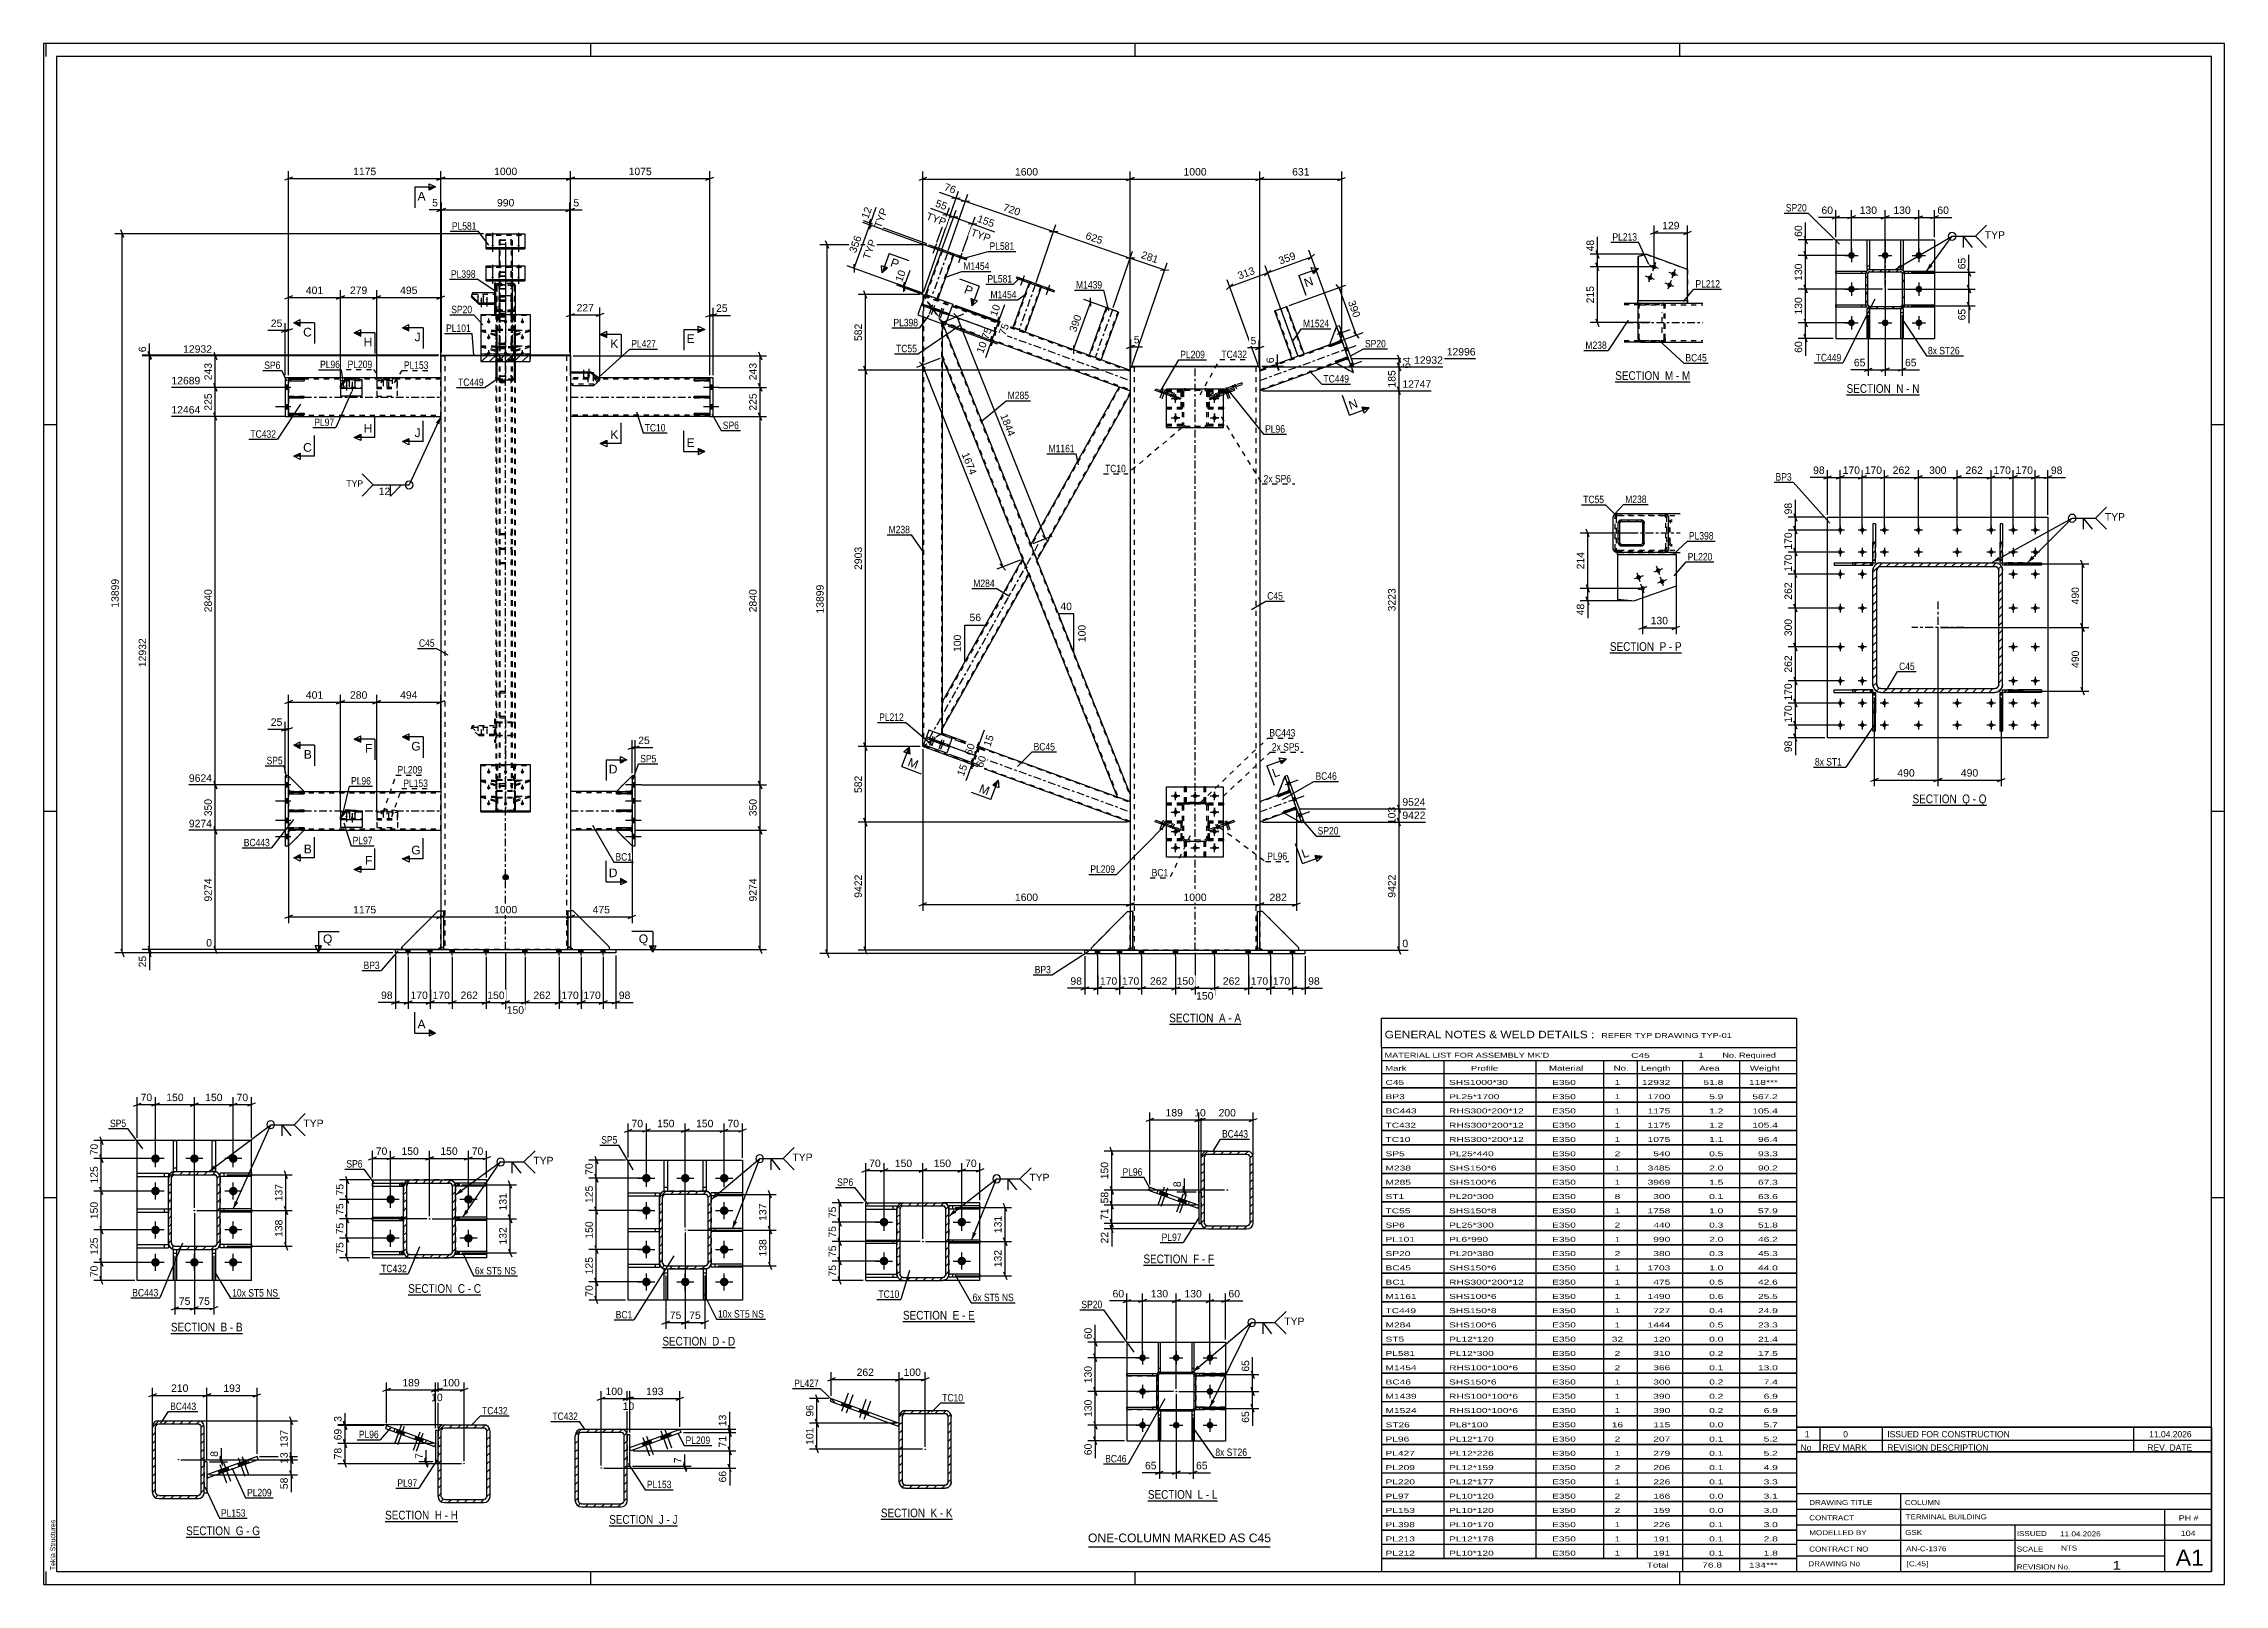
# Model space of a CAD drawing. Header units: millimetres. Extents: x -178 to 663, y -245 to 349.
import ezdxf

# ---------------------------------------------------------------- set-up
doc = ezdxf.new("R2010")
doc.units = ezdxf.units.MM
doc.linetypes.add('DXK_LINE_DOT2', pattern=[3.9198, 1.9599, -1.9599])
doc.linetypes.add('DXK_LINE_DOT3', pattern=[5.9187, 2.979, -0.9799, 0.9799, -0.9799])
doc.styles.add('Arial', font='ARIAL.TTF', dxfattribs={"height": 0.2})
doc.styles.add('Arial Narrow', font='ARIALN.TTF', dxfattribs={"height": 0.2})

# ---------------------------------------------------------------- blocks, each defined once
blk = doc.blocks.new('Unknown-339278997-18 - 22243')
at = {"color": 6, "linetype": 'Continuous'}
blk.add_line((542.56, 55.71), (571.06, 55.71), dxfattribs=at)
at = {"color": 0, "linetype": 'Continuous'}
blk.add_wipeout([(560.67, 56.46), (560.67, 59.96), (542.56, 59.96), (542.56, 56.46)], dxfattribs=at)
blk.add_wipeout([(564.7, 56.46), (564.7, 59.96), (561.72, 59.96), (561.72, 56.46)], dxfattribs=at)
at = {"color": 7, "linetype": 'Continuous', "style": 'Arial Narrow'}
blk.add_text('SECTION ', height=3.34, dxfattribs=at).set_placement((542.56, 56.46))
at = {"color": 0, "linetype": 'Continuous'}
blk.add_wipeout([(567.03, 56.46), (567.03, 59.96), (565.75, 59.96), (565.75, 56.46)], dxfattribs=at)
blk.add_wipeout([(571.06, 56.46), (571.06, 59.96), (568.08, 59.96), (568.08, 56.46)], dxfattribs=at)
at = {"color": 7, "linetype": 'Continuous', "style": 'Arial Narrow'}
for s, p in [('Q', (561.72, 56.46)), ('Q', (568.08, 56.46)), ('-', (565.75, 56.46))]:
    blk.add_text(s, height=3.34, dxfattribs=at).set_placement(p)
blk = doc.blocks.new('Unknown-339278997-1130')
at = {"color": 5, "linetype": 'Continuous'}
for p, q in [((662.81, 349.29), (-178.19, 349.29)), ((-178.19, 349.29), (-178.19, -244.71)), ((-177.19, 344.29), (-177.19, 349.29)), ((32.81, 344.29), (32.81, 349.29)), ((242.81, 344.29), (242.81, 349.29)), ((452.81, 344.29), (452.81, 349.29)), ((662.81, -244.71), (662.81, 349.29)), ((657.81, 344.29), (-173.19, 344.29)), ((-173.19, 344.29), (-173.19, -239.71)), ((657.81, -239.71), (657.81, 344.29)), ((-173.19, 202.29), (-178.19, 202.29)), ((662.81, 202.29), (657.81, 202.29)), ((-173.19, 53.29), (-178.19, 53.29)), ((662.81, 53.29), (657.81, 53.29)), ((-173.19, -95.71), (-178.19, -95.71)), ((662.81, -95.71), (657.81, -95.71)), ((-177.19, -244.71), (-177.19, -239.71)), ((-173.19, -239.71), (657.81, -239.71)), ((32.81, -244.71), (32.81, -239.71)), ((242.81, -244.71), (242.81, -239.71)), ((452.81, -244.71), (452.81, -239.71)), ((-178.19, -244.71), (662.81, -244.71))]:
    blk.add_line(p, q, dxfattribs=at)
at = {"color": 174, "linetype": 'Continuous', "style": 'Arial'}
blk.add_text('Tekla Structures', height=1.9102, rotation=90, dxfattribs=at).set_placement((-173.69, -239.21))
blk = doc.blocks.new('Unknown-339278997-11 - 16823')
at = {"color": 6, "linetype": 'Continuous'}
blk.add_line((255.94, -28.75), (283.59, -28.75), dxfattribs=at)
at = {"color": 0, "linetype": 'Continuous'}
blk.add_wipeout([(274.05, -28), (274.05, -24.5), (255.94, -24.5), (255.94, -28)], dxfattribs=at)
blk.add_wipeout([(277.65, -28), (277.65, -24.5), (275.1, -24.5), (275.1, -28)], dxfattribs=at)
at = {"color": 7, "linetype": 'Continuous', "style": 'Arial Narrow'}
blk.add_text('SECTION ', height=3.34, dxfattribs=at).set_placement((255.94, -28))
at = {"color": 0, "linetype": 'Continuous'}
blk.add_wipeout([(279.98, -28), (279.98, -24.5), (278.7, -24.5), (278.7, -28)], dxfattribs=at)
blk.add_wipeout([(283.59, -28), (283.59, -24.5), (281.03, -24.5), (281.03, -28)], dxfattribs=at)
at = {"color": 7, "linetype": 'Continuous', "style": 'Arial Narrow'}
for s, p in [('A', (275.1, -28)), ('A', (281.03, -28)), ('-', (278.7, -28))]:
    blk.add_text(s, height=3.34, dxfattribs=at).set_placement(p)
blk = doc.blocks.new('Unknown-339278997-13 - 20659')
at = {"color": 6, "linetype": 'Continuous'}
blk.add_line((-37.59, -133.06), (-9.52, -133.06), dxfattribs=at)
at = {"color": 0, "linetype": 'Continuous'}
blk.add_wipeout([(-19.49, -132.31), (-19.49, -128.81), (-37.59, -128.81), (-37.59, -132.31)], dxfattribs=at)
blk.add_wipeout([(-15.67, -132.31), (-15.67, -128.81), (-18.44, -128.81), (-18.44, -132.31)], dxfattribs=at)
at = {"color": 7, "linetype": 'Continuous', "style": 'Arial Narrow'}
blk.add_text('SECTION ', height=3.34, dxfattribs=at).set_placement((-37.59, -132.31))
at = {"color": 0, "linetype": 'Continuous'}
blk.add_wipeout([(-13.34, -132.31), (-13.34, -128.81), (-14.62, -128.81), (-14.62, -132.31)], dxfattribs=at)
blk.add_wipeout([(-9.52, -132.31), (-9.52, -128.81), (-12.29, -128.81), (-12.29, -132.31)], dxfattribs=at)
at = {"color": 7, "linetype": 'Continuous', "style": 'Arial Narrow'}
for s, p in [('C', (-18.44, -132.31)), ('-', (-14.62, -132.31)), ('C', (-12.29, -132.31))]:
    blk.add_text(s, height=3.34, dxfattribs=at).set_placement(p)
blk = doc.blocks.new('Unknown-339278997-14 - 21122')
at = {"color": 6, "linetype": 'Continuous'}
blk.add_line((60.44, -153.38), (88.51, -153.38), dxfattribs=at)
at = {"color": 0, "linetype": 'Continuous'}
blk.add_wipeout([(78.55, -152.63), (78.55, -149.13), (60.44, -149.13), (60.44, -152.63)], dxfattribs=at)
blk.add_wipeout([(82.37, -152.63), (82.37, -149.13), (79.6, -149.13), (79.6, -152.63)], dxfattribs=at)
at = {"color": 7, "linetype": 'Continuous', "style": 'Arial Narrow'}
blk.add_text('SECTION ', height=3.34, dxfattribs=at).set_placement((60.44, -152.63))
at = {"color": 0, "linetype": 'Continuous'}
blk.add_wipeout([(84.69, -152.63), (84.69, -149.13), (83.42, -149.13), (83.42, -152.63)], dxfattribs=at)
blk.add_wipeout([(88.51, -152.63), (88.51, -149.13), (85.74, -149.13), (85.74, -152.63)], dxfattribs=at)
at = {"color": 7, "linetype": 'Continuous', "style": 'Arial Narrow'}
for s, p in [('D', (79.6, -152.63)), ('-', (83.42, -152.63)), ('D', (85.74, -152.63))]:
    blk.add_text(s, height=3.34, dxfattribs=at).set_placement(p)
blk = doc.blocks.new('Unknown-339278997-15 - 21309')
at = {"color": 6, "linetype": 'Continuous'}
blk.add_line((153.23, -143.36), (180.88, -143.36), dxfattribs=at)
at = {"color": 0, "linetype": 'Continuous'}
blk.add_wipeout([(171.34, -142.61), (171.34, -139.11), (153.23, -139.11), (153.23, -142.61)], dxfattribs=at)
blk.add_wipeout([(174.95, -142.61), (174.95, -139.11), (172.39, -139.11), (172.39, -142.61)], dxfattribs=at)
at = {"color": 7, "linetype": 'Continuous', "style": 'Arial Narrow'}
blk.add_text('SECTION ', height=3.34, dxfattribs=at).set_placement((153.23, -142.61))
at = {"color": 0, "linetype": 'Continuous'}
blk.add_wipeout([(177.27, -142.61), (177.27, -139.11), (176, -139.11), (176, -142.61)], dxfattribs=at)
blk.add_wipeout([(180.88, -142.61), (180.88, -139.11), (178.32, -139.11), (178.32, -142.61)], dxfattribs=at)
at = {"color": 7, "linetype": 'Continuous', "style": 'Arial Narrow'}
for s, p in [('E', (172.39, -142.61)), ('-', (176, -142.61)), ('E', (178.32, -142.61))]:
    blk.add_text(s, height=3.34, dxfattribs=at).set_placement(p)
blk = doc.blocks.new('Unknown-339278997-16 - 21477')
at = {"color": 6, "linetype": 'Continuous'}
blk.add_line((245.96, -121.65), (273.18, -121.65), dxfattribs=at)
at = {"color": 0, "linetype": 'Continuous'}
blk.add_wipeout([(264.07, -120.9), (264.07, -117.4), (245.96, -117.4), (245.96, -120.9)], dxfattribs=at)
blk.add_wipeout([(267.46, -120.9), (267.46, -117.4), (265.12, -117.4), (265.12, -120.9)], dxfattribs=at)
at = {"color": 7, "linetype": 'Continuous', "style": 'Arial Narrow'}
blk.add_text('SECTION ', height=3.34, dxfattribs=at).set_placement((245.96, -120.9))
at = {"color": 0, "linetype": 'Continuous'}
blk.add_wipeout([(269.79, -120.9), (269.79, -117.4), (268.51, -117.4), (268.51, -120.9)], dxfattribs=at)
blk.add_wipeout([(273.18, -120.9), (273.18, -117.4), (270.84, -117.4), (270.84, -120.9)], dxfattribs=at)
at = {"color": 7, "linetype": 'Continuous', "style": 'Arial Narrow'}
for s, p in [('F', (265.12, -120.9)), ('F', (270.84, -120.9)), ('-', (268.51, -120.9))]:
    blk.add_text(s, height=3.34, dxfattribs=at).set_placement(p)
blk = doc.blocks.new('Unknown-339278997-17 - 21638')
at = {"color": 6, "linetype": 'Continuous'}
blk.add_line((-123.24, -226.47), (-94.74, -226.47), dxfattribs=at)
at = {"color": 0, "linetype": 'Continuous'}
blk.add_wipeout([(-105.14, -225.72), (-105.14, -222.22), (-123.24, -222.22), (-123.24, -225.72)], dxfattribs=at)
blk.add_wipeout([(-101.1, -225.72), (-101.1, -222.22), (-104.09, -222.22), (-104.09, -225.72)], dxfattribs=at)
at = {"color": 7, "linetype": 'Continuous', "style": 'Arial Narrow'}
blk.add_text('SECTION ', height=3.34, dxfattribs=at).set_placement((-123.24, -225.72))
at = {"color": 0, "linetype": 'Continuous'}
blk.add_wipeout([(-98.78, -225.72), (-98.78, -222.22), (-100.05, -222.22), (-100.05, -225.72)], dxfattribs=at)
blk.add_wipeout([(-94.74, -225.72), (-94.74, -222.22), (-97.73, -222.22), (-97.73, -225.72)], dxfattribs=at)
at = {"color": 7, "linetype": 'Continuous', "style": 'Arial Narrow'}
for s, p in [('G', (-104.09, -225.72)), ('-', (-100.05, -225.72)), ('G', (-97.73, -225.72))]:
    blk.add_text(s, height=3.34, dxfattribs=at).set_placement(p)
blk = doc.blocks.new('Unknown-339278997-19 - 26130')
at = {"color": 6, "linetype": 'Continuous'}
blk.add_line((517.13, 213.91), (545.2, 213.91), dxfattribs=at)
at = {"color": 0, "linetype": 'Continuous'}
blk.add_wipeout([(535.24, 214.66), (535.24, 218.16), (517.13, 218.16), (517.13, 214.66)], dxfattribs=at)
blk.add_wipeout([(539.06, 214.66), (539.06, 218.16), (536.29, 218.16), (536.29, 214.66)], dxfattribs=at)
at = {"color": 7, "linetype": 'Continuous', "style": 'Arial Narrow'}
blk.add_text('SECTION ', height=3.34, dxfattribs=at).set_placement((517.13, 214.66))
at = {"color": 0, "linetype": 'Continuous'}
blk.add_wipeout([(541.38, 214.66), (541.38, 218.16), (540.11, 218.16), (540.11, 214.66)], dxfattribs=at)
blk.add_wipeout([(545.2, 214.66), (545.2, 218.16), (542.43, 218.16), (542.43, 214.66)], dxfattribs=at)
at = {"color": 7, "linetype": 'Continuous', "style": 'Arial Narrow'}
for s, p in [('N', (536.29, 214.66)), ('-', (540.11, 214.66)), ('N', (542.43, 214.66))]:
    blk.add_text(s, height=3.34, dxfattribs=at).set_placement(p)
blk = doc.blocks.new('Unknown-339278997-20 - 26381')
at = {"color": 6, "linetype": 'Continuous'}
blk.add_line((247.68, -212.45), (274.48, -212.45), dxfattribs=at)
at = {"color": 0, "linetype": 'Continuous'}
blk.add_wipeout([(265.79, -211.7), (265.79, -208.2), (247.68, -208.2), (247.68, -211.7)], dxfattribs=at)
blk.add_wipeout([(268.97, -211.7), (268.97, -208.2), (266.84, -208.2), (266.84, -211.7)], dxfattribs=at)
at = {"color": 7, "linetype": 'Continuous', "style": 'Arial Narrow'}
blk.add_text('SECTION ', height=3.34, dxfattribs=at).set_placement((247.68, -211.7))
at = {"color": 0, "linetype": 'Continuous'}
blk.add_wipeout([(271.29, -211.7), (271.29, -208.2), (270.02, -208.2), (270.02, -211.7)], dxfattribs=at)
blk.add_wipeout([(274.48, -211.7), (274.48, -208.2), (272.34, -208.2), (272.34, -211.7)], dxfattribs=at)
at = {"color": 7, "linetype": 'Continuous', "style": 'Arial Narrow'}
for s, p in [('L', (266.84, -211.7)), ('-', (270.02, -211.7)), ('L', (272.34, -211.7))]:
    blk.add_text(s, height=3.34, dxfattribs=at).set_placement(p)
blk = doc.blocks.new('Unknown-339278997-21 - 20469')
at = {"color": 6, "linetype": 'Continuous'}
blk.add_line((-129.09, -147.94), (-101.44, -147.94), dxfattribs=at)
at = {"color": 0, "linetype": 'Continuous'}
blk.add_wipeout([(-110.98, -147.19), (-110.98, -143.69), (-129.09, -143.69), (-129.09, -147.19)], dxfattribs=at)
blk.add_wipeout([(-107.37, -147.19), (-107.37, -143.69), (-109.93, -143.69), (-109.93, -147.19)], dxfattribs=at)
at = {"color": 7, "linetype": 'Continuous', "style": 'Arial Narrow'}
blk.add_text('SECTION ', height=3.34, dxfattribs=at).set_placement((-129.09, -147.19))
at = {"color": 0, "linetype": 'Continuous'}
blk.add_wipeout([(-105.05, -147.19), (-105.05, -143.69), (-106.32, -143.69), (-106.32, -147.19)], dxfattribs=at)
blk.add_wipeout([(-101.44, -147.19), (-101.44, -143.69), (-104, -143.69), (-104, -147.19)], dxfattribs=at)
at = {"color": 7, "linetype": 'Continuous', "style": 'Arial Narrow'}
for s, p in [('B', (-109.93, -147.19)), ('-', (-106.32, -147.19)), ('B', (-104, -147.19))]:
    blk.add_text(s, height=3.34, dxfattribs=at).set_placement(p)
blk = doc.blocks.new('Unknown-339278997-22 - 27141')
at = {"color": 6, "linetype": 'Continuous'}
blk.add_line((427.91, 218.91), (456.84, 218.91), dxfattribs=at)
at = {"color": 0, "linetype": 'Continuous'}
blk.add_wipeout([(446.02, 219.66), (446.02, 223.16), (427.91, 223.16), (427.91, 219.66)], dxfattribs=at)
blk.add_wipeout([(450.27, 219.66), (450.27, 223.16), (447.07, 223.16), (447.07, 219.66)], dxfattribs=at)
at = {"color": 7, "linetype": 'Continuous', "style": 'Arial Narrow'}
blk.add_text('SECTION ', height=3.34, dxfattribs=at).set_placement((427.91, 219.66))
at = {"color": 0, "linetype": 'Continuous'}
blk.add_wipeout([(452.59, 219.66), (452.59, 223.16), (451.32, 223.16), (451.32, 219.66)], dxfattribs=at)
blk.add_wipeout([(456.84, 219.66), (456.84, 223.16), (453.64, 223.16), (453.64, 219.66)], dxfattribs=at)
at = {"color": 7, "linetype": 'Continuous', "style": 'Arial Narrow'}
for s, p in [('M', (447.07, 219.66)), ('-', (451.32, 219.66)), ('M', (453.64, 219.66))]:
    blk.add_text(s, height=3.34, dxfattribs=at).set_placement(p)
blk = doc.blocks.new('Unknown-339278997-23 - 27655')
at = {"color": 6, "linetype": 'Continuous'}
blk.add_line((425.85, 114.43), (453.5, 114.43), dxfattribs=at)
at = {"color": 0, "linetype": 'Continuous'}
blk.add_wipeout([(443.96, 115.18), (443.96, 118.68), (425.85, 118.68), (425.85, 115.18)], dxfattribs=at)
blk.add_wipeout([(447.57, 115.18), (447.57, 118.68), (445.01, 118.68), (445.01, 115.18)], dxfattribs=at)
at = {"color": 7, "linetype": 'Continuous', "style": 'Arial Narrow'}
blk.add_text('SECTION ', height=3.34, dxfattribs=at).set_placement((425.85, 115.18))
at = {"color": 0, "linetype": 'Continuous'}
blk.add_wipeout([(449.89, 115.18), (449.89, 118.68), (448.62, 118.68), (448.62, 115.18)], dxfattribs=at)
blk.add_wipeout([(453.5, 115.18), (453.5, 118.68), (450.94, 118.68), (450.94, 115.18)], dxfattribs=at)
at = {"color": 7, "linetype": 'Continuous', "style": 'Arial Narrow'}
for s, p in [('P', (445.01, 115.18)), ('P', (450.94, 115.18)), ('-', (448.62, 115.18))]:
    blk.add_text(s, height=3.34, dxfattribs=at).set_placement(p)
blk = doc.blocks.new('Unknown-339278997-24 - 28305')
at = {"color": 6, "linetype": 'Continuous'}
blk.add_line((-46.49, -220.43), (-18.42, -220.43), dxfattribs=at)
at = {"color": 0, "linetype": 'Continuous'}
blk.add_wipeout([(-28.38, -219.68), (-28.38, -216.18), (-46.49, -216.18), (-46.49, -219.68)], dxfattribs=at)
blk.add_wipeout([(-24.56, -219.68), (-24.56, -216.18), (-27.33, -216.18), (-27.33, -219.68)], dxfattribs=at)
at = {"color": 7, "linetype": 'Continuous', "style": 'Arial Narrow'}
blk.add_text('SECTION ', height=3.34, dxfattribs=at).set_placement((-46.49, -219.68))
at = {"color": 0, "linetype": 'Continuous'}
blk.add_wipeout([(-22.24, -219.68), (-22.24, -216.18), (-23.51, -216.18), (-23.51, -219.68)], dxfattribs=at)
blk.add_wipeout([(-18.42, -219.68), (-18.42, -216.18), (-21.19, -216.18), (-21.19, -219.68)], dxfattribs=at)
at = {"color": 7, "linetype": 'Continuous', "style": 'Arial Narrow'}
for s, p in [('H', (-27.33, -219.68)), ('-', (-23.51, -219.68)), ('H', (-21.19, -219.68))]:
    blk.add_text(s, height=3.34, dxfattribs=at).set_placement(p)
blk = doc.blocks.new('Unknown-339278997-25 - 28450')
at = {"color": 6, "linetype": 'Continuous'}
blk.add_line((39.92, -222.1), (66.29, -222.1), dxfattribs=at)
at = {"color": 0, "linetype": 'Continuous'}
blk.add_wipeout([(58.03, -221.35), (58.03, -217.85), (39.92, -217.85), (39.92, -221.35)], dxfattribs=at)
blk.add_wipeout([(60.99, -221.35), (60.99, -217.85), (59.08, -217.85), (59.08, -221.35)], dxfattribs=at)
at = {"color": 7, "linetype": 'Continuous', "style": 'Arial Narrow'}
blk.add_text('SECTION ', height=3.34, dxfattribs=at).set_placement((39.92, -221.35))
at = {"color": 0, "linetype": 'Continuous'}
blk.add_wipeout([(63.32, -221.35), (63.32, -217.85), (62.04, -217.85), (62.04, -221.35)], dxfattribs=at)
blk.add_wipeout([(66.29, -221.35), (66.29, -217.85), (64.37, -217.85), (64.37, -221.35)], dxfattribs=at)
at = {"color": 7, "linetype": 'Continuous', "style": 'Arial Narrow'}
for s, p in [('J', (59.08, -221.35)), ('J', (64.37, -221.35)), ('-', (62.04, -221.35))]:
    blk.add_text(s, height=3.34, dxfattribs=at).set_placement(p)
blk = doc.blocks.new('Unknown-339278997-26 - 28630')
at = {"color": 6, "linetype": 'Continuous'}
blk.add_line((144.71, -219.58), (172.36, -219.58), dxfattribs=at)
at = {"color": 0, "linetype": 'Continuous'}
blk.add_wipeout([(162.82, -218.83), (162.82, -215.33), (144.71, -215.33), (144.71, -218.83)], dxfattribs=at)
blk.add_wipeout([(166.42, -218.83), (166.42, -215.33), (163.87, -215.33), (163.87, -218.83)], dxfattribs=at)
at = {"color": 7, "linetype": 'Continuous', "style": 'Arial Narrow'}
blk.add_text('SECTION ', height=3.34, dxfattribs=at).set_placement((144.71, -218.83))
at = {"color": 0, "linetype": 'Continuous'}
blk.add_wipeout([(168.75, -218.83), (168.75, -215.33), (167.47, -215.33), (167.47, -218.83)], dxfattribs=at)
blk.add_wipeout([(172.36, -218.83), (172.36, -215.33), (169.8, -215.33), (169.8, -218.83)], dxfattribs=at)
at = {"color": 7, "linetype": 'Continuous', "style": 'Arial Narrow'}
for s, p in [('K', (163.87, -218.83)), ('-', (167.47, -218.83)), ('K', (169.8, -218.83))]:
    blk.add_text(s, height=3.34, dxfattribs=at).set_placement(p)
blk = doc.blocks.new('Part-339278997-22323 - 22243')
at = {"linetype": 'Continuous'}
h = blk.add_hatch(dxfattribs=at)
h.set_pattern_fill('', scale=0.7, style=0, pattern_type=0)
h.set_pattern_definition([(45, (575.4344, 99.4045), (-1.571545, 1.571545), [])])
h.paths.add_polyline_path([(574.29, 99.18), (575.43, 99.4), (576.41, 100.05), (577.06, 101.03), (577.29, 102.18), (577.29, 146.18), (577.06, 147.32), (576.41, 148.3), (575.43, 148.95), (574.29, 149.18), (530.29, 149.18), (529.14, 148.95), (528.17, 148.3), (527.51, 147.32), (527.29, 146.18), (527.29, 102.18), (527.51, 101.03), (528.17, 100.05), (529.14, 99.4), (530.29, 99.18)])
h.paths.add_polyline_path([(529.71, 100.79), (529.23, 101.12), (528.9, 101.6), (528.79, 102.18), (528.79, 146.18), (528.9, 146.75), (529.23, 147.24), (529.71, 147.56), (530.29, 147.68), (574.29, 147.68), (574.86, 147.56), (575.35, 147.24), (575.67, 146.75), (575.79, 146.18), (575.79, 102.18), (575.67, 101.6), (575.35, 101.12), (574.86, 100.79), (574.29, 100.68), (530.29, 100.68)])
at = {"color": 7, "linetype": 'DXK_LINE_DOT2'}
for p, q in [((527.29, 146.18), (527.51, 147.32)), ((527.29, 102.18), (527.29, 146.18)), ((528.9, 146.75), (528.79, 146.18)), ((528.79, 102.18), (528.79, 146.18)), ((529.14, 148.95), (530.29, 149.18)), ((530.29, 147.68), (529.71, 147.56)), ((530.29, 149.18), (574.29, 149.18)), ((530.29, 147.68), (574.29, 147.68)), ((574.29, 149.18), (575.43, 148.95)), ((574.86, 147.56), (574.29, 147.68)), ((575.79, 146.18), (575.67, 146.75)), ((575.79, 102.18), (575.79, 146.18)), ((577.06, 147.32), (577.29, 146.18)), ((577.29, 102.18), (577.29, 146.18)), ((527.51, 101.03), (527.29, 102.18)), ((528.79, 102.18), (528.9, 101.6)), ((575.67, 101.6), (575.79, 102.18)), ((577.29, 102.18), (577.06, 101.03)), ((530.29, 99.18), (529.14, 99.4)), ((529.71, 100.79), (530.29, 100.68)), ((530.29, 100.68), (574.29, 100.68)), ((530.29, 99.18), (574.29, 99.18)), ((574.29, 100.68), (574.86, 100.79)), ((575.43, 99.4), (574.29, 99.18))]:
    blk.add_line(p, q, dxfattribs=at)
at = {"color": 2, "linetype": 'Continuous'}
for p, q in [((527.51, 147.32), (527.29, 146.18)), ((527.29, 102.18), (527.29, 146.18)), ((528.79, 146.18), (528.9, 146.75)), ((528.79, 102.18), (528.79, 146.18)), ((530.29, 149.18), (529.14, 148.95)), ((529.71, 147.56), (530.29, 147.68)), ((530.29, 149.18), (574.29, 149.18)), ((530.29, 147.68), (574.29, 147.68)), ((575.43, 148.95), (574.29, 149.18)), ((574.29, 147.68), (574.86, 147.56)), ((575.67, 146.75), (575.79, 146.18)), ((575.79, 102.18), (575.79, 146.18)), ((577.29, 146.18), (577.06, 147.32)), ((577.29, 102.18), (577.29, 146.18)), ((527.29, 102.18), (527.51, 101.03)), ((528.9, 101.6), (528.79, 102.18)), ((575.79, 102.18), (575.67, 101.6)), ((577.06, 101.03), (577.29, 102.18)), ((529.14, 99.4), (530.29, 99.18)), ((530.29, 100.68), (529.71, 100.79)), ((530.29, 100.68), (574.29, 100.68)), ((530.29, 99.18), (574.29, 99.18)), ((574.86, 100.79), (574.29, 100.68)), ((574.29, 99.18), (575.43, 99.4))]:
    blk.add_line(p, q, dxfattribs=at)
at = {"color": 7, "linetype": 'DXK_LINE_DOT3'}
for p, q in [((552.29, 134.18), (552.29, 114.18)), ((562.29, 124.18), (542.29, 124.18))]:
    blk.add_line(p, q, dxfattribs=at)
at = {"color": 7, "linetype": 'DXK_LINE_DOT2'}
for centre, radius, start, end in [((530.29, 146.18), 3, 112.5, 157.5), ((530.29, 146.18), 1.5, 112.5, 157.5), ((574.29, 146.18), 1.5, 22.5, 67.5), ((574.29, 146.18), 3, 22.5, 67.5), ((530.29, 102.18), 3, 202.5, 247.5), ((530.29, 102.18), 1.5, 202.5, 247.5), ((574.29, 102.18), 1.5, 292.5, 337.5), ((574.29, 102.18), 3, 292.5, 337.5)]:
    blk.add_arc(centre, radius, start, end, dxfattribs=at)
at = {"color": 2, "linetype": 'Continuous'}
for centre, radius, start, end in [((530.29, 146.18), 3, 112.5, 157.5), ((530.29, 146.18), 1.5, 112.5, 157.5), ((574.29, 146.18), 1.5, 22.5, 67.5), ((574.29, 146.18), 3, 22.5, 67.5), ((530.29, 102.18), 3, 202.5, 247.5), ((530.29, 102.18), 1.5, 202.5, 247.5), ((574.29, 102.18), 1.5, 292.5, 337.5), ((574.29, 102.18), 3, 292.5, 337.5)]:
    blk.add_arc(centre, radius, start, end, dxfattribs=at)
blk = doc.blocks.new('Part-339278997-22294 - 22243')
at = {"linetype": 'Continuous'}
h = blk.add_hatch(dxfattribs=at)
h.set_pattern_fill('', scale=0.7, style=0, pattern_type=0)
h.set_pattern_definition([(45, (577.2863, 99.1761), (-1.57154, 1.57154), [])])
h.paths.add_polyline_path([(577.29, 91.31), (577.29, 99.18), (576.29, 99.18), (576.29, 91.31)])
at = {"color": 7, "linetype": 'DXK_LINE_DOT2'}
for p, q in [((576.29, 91.31), (576.29, 99.18)), ((576.29, 99.18), (577.29, 99.18)), ((576.29, 98.18), (577.29, 98.18)), ((577.29, 91.31), (577.29, 99.18))]:
    blk.add_line(p, q, dxfattribs=at)
at = {"color": 2, "linetype": 'Continuous'}
for p, q in [((576.29, 91.31), (576.29, 99.18)), ((576.29, 99.18), (577.29, 99.18)), ((577.29, 99.18), (577.29, 91.31)), ((576.29, 84.18), (576.29, 91.31)), ((577.29, 91.31), (576.29, 91.31)), ((577.29, 84.18), (576.29, 84.18)), ((577.29, 91.31), (577.29, 84.18))]:
    blk.add_line(p, q, dxfattribs=at)
blk = doc.blocks.new('Part-339278997-22253 - 22243')
at = {"color": 2, "linetype": 'Continuous'}
for p, q in [((509.79, 166.68), (594.79, 166.68)), ((509.79, 81.68), (509.79, 166.68)), ((594.79, 166.68), (594.79, 81.68)), ((594.79, 81.68), (509.79, 81.68))]:
    blk.add_line(p, q, dxfattribs=at)
blk = doc.blocks.new('Part-339278997-22254 - 22243')
at = {"linetype": 'Continuous'}
h = blk.add_hatch(dxfattribs=at)
h.set_pattern_fill('', scale=0.7, style=0, pattern_type=0)
h.set_pattern_definition([(45, (577.2863, 157.0397), (-1.57154, 1.57154), [])])
h.paths.add_polyline_path([(577.29, 149.18), (577.29, 157.04), (576.29, 157.04), (576.29, 149.18)])
at = {"color": 2, "linetype": 'Continuous'}
for p, q in [((576.29, 164.18), (576.29, 157.04)), ((577.29, 164.18), (576.29, 164.18)), ((577.29, 164.18), (577.29, 157.04)), ((576.29, 149.18), (576.29, 157.04)), ((577.29, 157.04), (576.29, 157.04)), ((577.29, 149.18), (577.29, 157.04)), ((576.29, 149.18), (577.29, 149.18))]:
    blk.add_line(p, q, dxfattribs=at)
at = {"color": 7, "linetype": 'DXK_LINE_DOT2'}
for p, q in [((576.29, 157.04), (576.29, 149.18)), ((577.29, 157.04), (577.29, 149.18)), ((576.29, 150.18), (577.29, 150.18)), ((576.29, 149.18), (577.29, 149.18))]:
    blk.add_line(p, q, dxfattribs=at)
blk = doc.blocks.new('Part-339278997-22296 - 22243')
at = {"linetype": 'Continuous'}
h = blk.add_hatch(dxfattribs=at)
h.set_pattern_fill('', scale=0.7, style=0, pattern_type=0)
h.set_pattern_definition([(45, (528.2863, 157.0397), (-1.57154, 1.57154), [])])
h.paths.add_polyline_path([(528.29, 149.18), (528.29, 157.04), (527.29, 157.04), (527.29, 149.18)])
at = {"color": 2, "linetype": 'Continuous'}
for p, q in [((528.29, 164.18), (527.29, 164.18)), ((527.29, 164.18), (527.29, 157.04)), ((528.29, 164.18), (528.29, 157.04)), ((527.29, 149.18), (527.29, 157.04)), ((528.29, 157.04), (527.29, 157.04)), ((528.29, 149.18), (528.29, 157.04)), ((527.29, 149.18), (528.29, 149.18))]:
    blk.add_line(p, q, dxfattribs=at)
at = {"color": 7, "linetype": 'DXK_LINE_DOT2'}
for p, q in [((527.29, 157.04), (527.29, 149.18)), ((528.29, 157.04), (528.29, 149.18)), ((527.29, 150.18), (528.29, 150.18)), ((527.29, 149.18), (528.29, 149.18))]:
    blk.add_line(p, q, dxfattribs=at)
blk = doc.blocks.new('Part-339278997-22255 - 22243')
at = {"linetype": 'Continuous'}
h = blk.add_hatch(dxfattribs=at)
h.set_pattern_fill('', scale=0.7, style=0, pattern_type=0)
h.set_pattern_definition([(45, (585.1498, 149.1761), (-1.57154, 1.57154), [])])
h.paths.add_polyline_path([(585.15, 148.18), (585.15, 149.18), (577.29, 149.18), (577.29, 148.18)])
at = {"color": 7, "linetype": 'DXK_LINE_DOT2'}
for p, q in [((585.15, 149.18), (577.29, 149.18)), ((577.29, 148.18), (577.29, 149.18)), ((585.15, 148.18), (577.29, 148.18)), ((578.29, 148.18), (578.29, 149.18))]:
    blk.add_line(p, q, dxfattribs=at)
at = {"color": 2, "linetype": 'Continuous'}
for p, q in [((577.29, 149.18), (585.15, 149.18)), ((577.29, 148.18), (577.29, 149.18)), ((585.15, 148.18), (577.29, 148.18)), ((585.15, 149.18), (592.29, 149.18)), ((585.15, 149.18), (585.15, 148.18)), ((592.29, 148.18), (585.15, 148.18)), ((592.29, 149.18), (592.29, 148.18))]:
    blk.add_line(p, q, dxfattribs=at)
blk = doc.blocks.new('Part-339278997-22295 - 22243')
at = {"linetype": 'Continuous'}
h = blk.add_hatch(dxfattribs=at)
h.set_pattern_fill('', scale=0.7, style=0, pattern_type=0)
h.set_pattern_definition([(45, (585.1498, 100.1761), (-1.57154, 1.57154), [])])
h.paths.add_polyline_path([(585.15, 99.18), (585.15, 100.18), (577.29, 100.18), (577.29, 99.18)])
at = {"color": 7, "linetype": 'DXK_LINE_DOT2'}
for p, q in [((585.15, 100.18), (577.29, 100.18)), ((577.29, 99.18), (577.29, 100.18)), ((585.15, 99.18), (577.29, 99.18)), ((578.29, 99.18), (578.29, 100.18))]:
    blk.add_line(p, q, dxfattribs=at)
at = {"color": 2, "linetype": 'Continuous'}
for p, q in [((577.29, 100.18), (585.15, 100.18)), ((577.29, 99.18), (577.29, 100.18)), ((585.15, 99.18), (577.29, 99.18)), ((592.29, 100.18), (585.15, 100.18)), ((585.15, 100.18), (585.15, 99.18)), ((592.29, 99.18), (585.15, 99.18)), ((592.29, 100.18), (592.29, 99.18))]:
    blk.add_line(p, q, dxfattribs=at)
blk = doc.blocks.new('Part-339278997-22297 - 22243')
at = {"linetype": 'Continuous'}
h = blk.add_hatch(dxfattribs=at)
h.set_pattern_fill('', scale=0.7, style=0, pattern_type=0)
h.set_pattern_definition([(45, (527.2863, 149.1761), (-1.57154, 1.57154), [])])
h.paths.add_polyline_path([(527.29, 148.18), (527.29, 149.18), (519.42, 149.18), (519.42, 148.18)])
at = {"color": 2, "linetype": 'Continuous'}
for p, q in [((512.29, 149.18), (519.42, 149.18)), ((512.29, 149.18), (512.29, 148.18)), ((512.29, 148.18), (519.42, 148.18)), ((527.29, 149.18), (519.42, 149.18)), ((519.42, 149.18), (519.42, 148.18)), ((519.42, 148.18), (527.29, 148.18)), ((527.29, 148.18), (527.29, 149.18))]:
    blk.add_line(p, q, dxfattribs=at)
at = {"color": 7, "linetype": 'DXK_LINE_DOT2'}
for p, q in [((519.42, 149.18), (527.29, 149.18)), ((519.42, 148.18), (527.29, 148.18)), ((526.29, 148.18), (526.29, 149.18)), ((527.29, 148.18), (527.29, 149.18))]:
    blk.add_line(p, q, dxfattribs=at)
blk = doc.blocks.new('Part-339278997-22298 - 22243')
at = {"linetype": 'Continuous'}
h = blk.add_hatch(dxfattribs=at)
h.set_pattern_fill('', scale=0.7, style=0, pattern_type=0)
h.set_pattern_definition([(45, (528.2863, 99.1761), (-1.57154, 1.57154), [])])
h.paths.add_polyline_path([(528.29, 91.31), (528.29, 99.18), (527.29, 99.18), (527.29, 91.31)])
at = {"color": 7, "linetype": 'DXK_LINE_DOT2'}
for p, q in [((527.29, 91.31), (527.29, 99.18)), ((527.29, 99.18), (528.29, 99.18)), ((527.29, 98.18), (528.29, 98.18)), ((528.29, 91.31), (528.29, 99.18))]:
    blk.add_line(p, q, dxfattribs=at)
at = {"color": 2, "linetype": 'Continuous'}
for p, q in [((527.29, 91.31), (527.29, 99.18)), ((527.29, 99.18), (528.29, 99.18)), ((528.29, 99.18), (528.29, 91.31)), ((527.29, 84.18), (527.29, 91.31)), ((528.29, 91.31), (527.29, 91.31)), ((528.29, 84.18), (527.29, 84.18)), ((528.29, 84.18), (528.29, 91.31))]:
    blk.add_line(p, q, dxfattribs=at)
blk = doc.blocks.new('Part-339278997-22299 - 22243')
at = {"linetype": 'Continuous'}
h = blk.add_hatch(dxfattribs=at)
h.set_pattern_fill('', scale=0.7, style=0, pattern_type=0)
h.set_pattern_definition([(45, (527.2863, 100.1761), (-1.57154, 1.57154), [])])
h.paths.add_polyline_path([(527.29, 99.18), (527.29, 100.18), (519.42, 100.18), (519.42, 99.18)])
at = {"color": 2, "linetype": 'Continuous'}
for p, q in [((512.29, 100.18), (519.42, 100.18)), ((512.29, 99.18), (512.29, 100.18)), ((512.29, 99.18), (519.42, 99.18)), ((527.29, 100.18), (519.42, 100.18)), ((519.42, 100.18), (519.42, 99.18)), ((519.42, 99.18), (527.29, 99.18)), ((527.29, 99.18), (527.29, 100.18))]:
    blk.add_line(p, q, dxfattribs=at)
at = {"color": 7, "linetype": 'DXK_LINE_DOT2'}
for p, q in [((519.42, 100.18), (527.29, 100.18)), ((519.42, 99.18), (527.29, 99.18)), ((526.29, 99.18), (526.29, 100.18)), ((527.29, 99.18), (527.29, 100.18))]:
    blk.add_line(p, q, dxfattribs=at)
blk = doc.blocks.new('Bolt-339278997-22346 - 22243')
at = {"linetype": 'Continuous'}
for points in [[(515.51, 161.78, -1), (513.86, 161.78, -1)], [(524.01, 161.78, -1), (522.36, 161.78, -1)], [(532.51, 161.78, -1), (530.86, 161.78, -1)], [(545.61, 161.78, -1), (543.96, 161.78, -1)], [(560.61, 161.78, -1), (558.96, 161.78, -1)], [(573.71, 161.78, -1), (572.06, 161.78, -1)], [(582.21, 161.78, -1), (580.56, 161.78, -1)], [(590.71, 161.78, -1), (589.06, 161.78, -1)], [(515.51, 153.28, -1), (513.86, 153.28, -1)], [(524.01, 153.28, -1), (522.36, 153.28, -1)], [(532.51, 153.28, -1), (530.86, 153.28, -1)], [(545.61, 153.28, -1), (543.96, 153.28, -1)], [(560.61, 153.28, -1), (558.96, 153.28, -1)], [(573.71, 153.28, -1), (572.06, 153.28, -1)], [(582.21, 153.28, -1), (580.56, 153.28, -1)], [(590.71, 153.28, -1), (589.06, 153.28, -1)], [(515.51, 144.78, -1), (513.86, 144.78, -1)], [(524.01, 144.78, -1), (522.36, 144.78, -1)], [(582.21, 144.78, -1), (580.56, 144.78, -1)], [(590.71, 144.78, -1), (589.06, 144.78, -1)], [(515.51, 131.68, -1), (513.86, 131.68, -1)], [(524.01, 131.68, -1), (522.36, 131.68, -1)], [(582.21, 131.68, -1), (580.56, 131.68, -1)], [(590.71, 131.68, -1), (589.06, 131.68, -1)], [(515.51, 116.68, -1), (513.86, 116.68, -1)], [(524.01, 116.68, -1), (522.36, 116.68, -1)], [(582.21, 116.68, -1), (580.56, 116.68, -1)], [(590.71, 116.68, -1), (589.06, 116.68, -1)], [(515.51, 103.58, -1), (513.86, 103.58, -1)], [(524.01, 103.58, -1), (522.36, 103.58, -1)], [(582.21, 103.58, -1), (580.56, 103.58, -1)], [(590.71, 103.58, -1), (589.06, 103.58, -1)], [(515.51, 95.08, -1), (513.86, 95.08, -1)], [(524.01, 95.08, -1), (522.36, 95.08, -1)], [(532.51, 95.08, -1), (530.86, 95.08, -1)], [(545.61, 95.08, -1), (543.96, 95.08, -1)], [(560.61, 95.08, -1), (558.96, 95.08, -1)], [(573.71, 95.08, -1), (572.06, 95.08, -1)], [(582.21, 95.08, -1), (580.56, 95.08, -1)], [(590.71, 95.08, -1), (589.06, 95.08, -1)], [(515.51, 86.58, -1), (513.86, 86.58, -1)], [(524.01, 86.58, -1), (522.36, 86.58, -1)], [(532.51, 86.58, -1), (530.86, 86.58, -1)], [(545.61, 86.58, -1), (543.96, 86.58, -1)], [(560.61, 86.58, -1), (558.96, 86.58, -1)], [(573.71, 86.58, -1), (572.06, 86.58, -1)], [(582.21, 86.58, -1), (580.56, 86.58, -1)], [(590.71, 86.58, -1), (589.06, 86.58, -1)]]:
    blk.add_hatch(color=1, dxfattribs=at).paths.add_polyline_path(points)
at = {"color": 1, "linetype": 'Continuous'}
for p, q in [((516.34, 161.78), (513.04, 161.78)), ((514.69, 163.43), (514.69, 160.13)), ((524.84, 161.78), (521.54, 161.78)), ((523.19, 163.43), (523.19, 160.13)), ((533.34, 161.78), (530.04, 161.78)), ((531.69, 163.43), (531.69, 160.13)), ((546.44, 161.78), (543.14, 161.78)), ((544.79, 163.43), (544.79, 160.13)), ((561.44, 161.78), (558.14, 161.78)), ((559.79, 163.43), (559.79, 160.13)), ((574.54, 161.78), (571.24, 161.78)), ((572.89, 163.43), (572.89, 160.13)), ((583.04, 161.78), (579.74, 161.78)), ((581.39, 163.43), (581.39, 160.13)), ((591.54, 161.78), (588.24, 161.78)), ((589.89, 163.43), (589.89, 160.13)), ((516.34, 153.28), (513.04, 153.28)), ((514.69, 154.93), (514.69, 151.63)), ((524.84, 153.28), (521.54, 153.28)), ((523.19, 154.93), (523.19, 151.63)), ((533.34, 153.28), (530.04, 153.28)), ((531.69, 154.93), (531.69, 151.63)), ((546.44, 153.28), (543.14, 153.28)), ((544.79, 154.93), (544.79, 151.63)), ((561.44, 153.28), (558.14, 153.28)), ((559.79, 154.93), (559.79, 151.63)), ((574.54, 153.28), (571.24, 153.28)), ((572.89, 154.93), (572.89, 151.63)), ((583.04, 153.28), (579.74, 153.28)), ((581.39, 154.93), (581.39, 151.63)), ((591.54, 153.28), (588.24, 153.28)), ((589.89, 154.93), (589.89, 151.63)), ((516.34, 144.78), (513.04, 144.78)), ((514.69, 146.43), (514.69, 143.13)), ((524.84, 144.78), (521.54, 144.78)), ((523.19, 146.43), (523.19, 143.13)), ((583.04, 144.78), (579.74, 144.78)), ((581.39, 146.43), (581.39, 143.13)), ((591.54, 144.78), (588.24, 144.78)), ((589.89, 146.43), (589.89, 143.13)), ((516.34, 131.68), (513.04, 131.68)), ((514.69, 133.33), (514.69, 130.03)), ((524.84, 131.68), (521.54, 131.68)), ((523.19, 133.33), (523.19, 130.03)), ((583.04, 131.68), (579.74, 131.68)), ((581.39, 133.33), (581.39, 130.03)), ((591.54, 131.68), (588.24, 131.68)), ((589.89, 133.33), (589.89, 130.03)), ((514.69, 118.33), (514.69, 115.03)), ((523.19, 118.33), (523.19, 115.03)), ((581.39, 118.33), (581.39, 115.03)), ((589.89, 118.33), (589.89, 115.03)), ((516.34, 116.68), (513.04, 116.68)), ((524.84, 116.68), (521.54, 116.68)), ((583.04, 116.68), (579.74, 116.68)), ((591.54, 116.68), (588.24, 116.68)), ((516.34, 103.58), (513.04, 103.58)), ((514.69, 105.23), (514.69, 101.93)), ((524.84, 103.58), (521.54, 103.58)), ((523.19, 105.23), (523.19, 101.93)), ((583.04, 103.58), (579.74, 103.58)), ((581.39, 105.23), (581.39, 101.93)), ((591.54, 103.58), (588.24, 103.58)), ((589.89, 105.23), (589.89, 101.93)), ((516.34, 95.08), (513.04, 95.08)), ((514.69, 96.73), (514.69, 93.43)), ((524.84, 95.08), (521.54, 95.08)), ((523.19, 96.73), (523.19, 93.43)), ((533.34, 95.08), (530.04, 95.08)), ((531.69, 96.73), (531.69, 93.43)), ((546.44, 95.08), (543.14, 95.08)), ((544.79, 96.73), (544.79, 93.43)), ((561.44, 95.08), (558.14, 95.08)), ((559.79, 96.73), (559.79, 93.43)), ((574.54, 95.08), (571.24, 95.08)), ((572.89, 96.73), (572.89, 93.43)), ((583.04, 95.08), (579.74, 95.08)), ((581.39, 96.73), (581.39, 93.43)), ((591.54, 95.08), (588.24, 95.08)), ((589.89, 96.73), (589.89, 93.43)), ((516.34, 86.58), (513.04, 86.58)), ((514.69, 88.23), (514.69, 84.93)), ((524.84, 86.58), (521.54, 86.58)), ((523.19, 88.23), (523.19, 84.93)), ((533.34, 86.58), (530.04, 86.58)), ((531.69, 88.23), (531.69, 84.93)), ((546.44, 86.58), (543.14, 86.58)), ((544.79, 88.23), (544.79, 84.93)), ((561.44, 86.58), (558.14, 86.58)), ((559.79, 88.23), (559.79, 84.93)), ((574.54, 86.58), (571.24, 86.58)), ((572.89, 88.23), (572.89, 84.93)), ((583.04, 86.58), (579.74, 86.58)), ((581.39, 88.23), (581.39, 84.93)), ((591.54, 86.58), (588.24, 86.58)), ((589.89, 88.23), (589.89, 84.93))]:
    blk.add_line(p, q, dxfattribs=at)
blk = doc.blocks.new('Part-339278997-16909 - 16823')
at = {"color": 2, "linetype": 'Continuous'}
for p, q in [((160.46, 249), (160.25, 248.44)), ((163.34, 247.32), (160.25, 248.44)), ((160.46, 249), (160.46, 249)), ((160.46, 249), (163.55, 247.88)), ((163.55, 247.88), (163.34, 247.32)), ((170.87, 244.57), (163.34, 247.32)), ((163.55, 247.88), (171.08, 245.14)), ((171.08, 245.14), (170.87, 244.57)), ((171.08, 245.14), (171.08, 245.14))]:
    blk.add_line(p, q, dxfattribs=at)
at = {"color": 7, "linetype": 'DXK_LINE_DOT2'}
for p, q in [((160.25, 248.44), (170.87, 244.57)), ((171.08, 245.14), (160.46, 249)), ((160.46, 249), (160.46, 249)), ((171.08, 245.14), (171.08, 245.14))]:
    blk.add_line(p, q, dxfattribs=at)
blk = doc.blocks.new('Part-339278997-16828 - 16823')
at = {"color": 7, "linetype": 'DXK_LINE_DOT2'}
for p, q in [((160.84, 78.27), (168.34, 83.52)), ((240.86, 49.46), (161.14, 78.48)), ((168.04, 83.31), (240.86, 56.81)), ((240.86, 57.13), (240.86, 49.15))]:
    blk.add_line(p, q, dxfattribs=at)
at = {"color": 2, "linetype": 'Continuous'}
for p, q in [((240.86, 49.15), (160.84, 78.27)), ((168.34, 83.52), (240.86, 57.13))]:
    blk.add_line(p, q, dxfattribs=at)
at = {"color": 7, "linetype": 'DXK_LINE_DOT3'}
blk.add_line((164.59, 80.89), (240.86, 53.14), dxfattribs=at)
blk = doc.blocks.new('Part-339278997-16844 - 16823')
at = {"color": 7, "linetype": 'DXK_LINE_DOT2'}
for p, q in [((276.86, 202.48), (270.86, 202.48)), ((270.86, 202.48), (270.86, 201.88)), ((270.86, 201.88), (276.86, 201.88)), ((271.61, 201.88), (271.61, 202.48)), ((276.86, 201.88), (276.86, 202.48))]:
    blk.add_line(p, q, dxfattribs=at)
blk = doc.blocks.new('Part-339278997-16888 - 16823')
at = {"color": 7, "linetype": 'DXK_LINE_DOT2'}
for p, q in [((260.86, 48.84), (260.36, 48.84)), ((260.36, 48.84), (260.36, 42.84)), ((260.86, 48.84), (260.36, 48.84)), ((260.36, 42.84), (260.86, 42.84)), ((260.36, 42.84), (260.86, 42.84)), ((260.86, 42.84), (260.86, 48.84))]:
    blk.add_line(p, q, dxfattribs=at)
blk = doc.blocks.new('Part-339278997-16905 - 16823')
at = {"color": 7, "linetype": 'DXK_LINE_DOT2'}
for p, q in [((276.86, 48.37), (271.33, 46.35)), ((271.33, 46.35), (271.54, 45.79)), ((271.54, 45.79), (276.86, 47.73)), ((273.34, 46.45), (273.13, 47.01)), ((279.42, 48.66), (279.21, 49.22))]:
    blk.add_line(p, q, dxfattribs=at)
at = {"color": 2, "linetype": 'Continuous'}
for p, q in [((280.81, 49.81), (276.86, 48.37)), ((281.02, 49.24), (276.86, 47.73)), ((280.81, 49.81), (281.02, 49.24))]:
    blk.add_line(p, q, dxfattribs=at)
blk = doc.blocks.new('Part-339278997-16824 - 16823')
at = {"color": 7, "linetype": 'DXK_LINE_DOT2'}
for p, q in [((260.86, 215.05), (260.95, 215.51)), ((260.95, 215.51), (260.86, 215.05)), ((260.86, 215.05), (260.86, 202.45)), ((261.51, 215.28), (261.46, 215.05)), ((261.46, 215.05), (261.51, 215.28)), ((261.46, 215.05), (261.46, 202.45)), ((261.6, 216.16), (262.06, 216.25)), ((262.06, 216.25), (261.6, 216.16)), ((262.06, 215.65), (261.83, 215.61)), ((261.83, 215.61), (262.06, 215.65)), ((262.06, 216.25), (269.66, 216.25)), ((262.06, 216.25), (269.66, 216.25)), ((262.06, 215.65), (269.66, 215.65)), ((262.06, 215.65), (269.66, 215.65)), ((269.66, 216.25), (270.12, 216.16)), ((270.12, 216.16), (269.66, 216.25)), ((269.89, 215.61), (269.66, 215.65)), ((269.66, 215.65), (269.89, 215.61)), ((270.26, 215.05), (270.21, 215.28)), ((270.21, 215.28), (270.26, 215.05)), ((270.26, 215.05), (270.26, 202.45)), ((270.77, 215.51), (270.86, 215.05)), ((270.86, 215.05), (270.77, 215.51)), ((270.86, 215.05), (270.86, 202.45)), ((260.95, 201.99), (260.86, 202.45)), ((260.86, 202.45), (260.95, 201.99)), ((261.46, 202.45), (261.51, 202.22)), ((261.51, 202.22), (261.46, 202.45)), ((261.83, 201.9), (262.06, 201.85)), ((262.06, 201.85), (261.83, 201.9)), ((262.06, 201.85), (269.66, 201.85)), ((262.06, 201.85), (269.66, 201.85)), ((269.66, 201.85), (269.89, 201.9)), ((269.89, 201.9), (269.66, 201.85)), ((270.21, 202.22), (270.26, 202.45)), ((270.26, 202.45), (270.21, 202.22)), ((270.86, 202.45), (270.77, 201.99)), ((270.77, 201.99), (270.86, 202.45)), ((262.06, 201.25), (261.6, 201.34)), ((261.6, 201.34), (262.06, 201.25)), ((262.06, 201.25), (269.66, 201.25)), ((262.06, 201.25), (269.66, 201.25)), ((270.12, 201.34), (269.66, 201.25)), ((269.66, 201.25), (270.12, 201.34))]:
    blk.add_line(p, q, dxfattribs=at)
at = {"color": 7, "linetype": 'DXK_LINE_DOT3'}
blk.add_line((265.86, 208.75), (265.86, 208.75), dxfattribs=at)
at = {"color": 7, "linetype": 'DXK_LINE_DOT2'}
for centre, radius, start, end in [((262.06, 215.05), 1.2, 112.5, 157.5), ((262.06, 215.05), 1.2, 112.5, 157.5), ((262.06, 215.05), 0.6, 112.5, 157.5), ((262.06, 215.05), 0.6, 112.5, 157.5), ((269.66, 215.05), 0.6, 22.5, 67.5), ((269.66, 215.05), 0.6, 22.5, 67.5), ((269.66, 215.05), 1.2, 22.5, 67.5), ((269.66, 215.05), 1.2, 22.5, 67.5), ((262.06, 202.45), 1.2, 202.5, 247.5), ((262.06, 202.45), 1.2, 202.5, 247.5), ((262.06, 202.45), 0.6, 202.5, 247.5), ((262.06, 202.45), 0.6, 202.5, 247.5), ((269.66, 202.45), 0.6, 292.5, 337.5), ((269.66, 202.45), 0.6, 292.5, 337.5), ((269.66, 202.45), 1.2, 292.5, 337.5), ((269.66, 202.45), 1.2, 292.5, 337.5)]:
    blk.add_arc(centre, radius, start, end, dxfattribs=at)
blk = doc.blocks.new('Part-339278997-16825 - 16823')
at = {"color": 7, "linetype": 'DXK_LINE_DOT2'}
for p, q in [((260.86, 55.55), (260.95, 56.01)), ((260.95, 56.01), (260.86, 55.55)), ((260.86, 55.55), (260.86, 42.95)), ((261.51, 55.78), (261.46, 55.55)), ((261.46, 55.55), (261.51, 55.78)), ((261.46, 55.55), (261.46, 42.95)), ((261.6, 56.66), (262.06, 56.75)), ((262.06, 56.75), (261.6, 56.66)), ((262.06, 56.15), (261.83, 56.11)), ((261.83, 56.11), (262.06, 56.15)), ((269.66, 56.75), (262.06, 56.75)), ((269.66, 56.15), (262.06, 56.15)), ((269.66, 56.75), (270.12, 56.66)), ((270.12, 56.66), (269.66, 56.75)), ((269.89, 56.11), (269.66, 56.15)), ((269.66, 56.15), (269.89, 56.11)), ((270.26, 55.55), (270.21, 55.78)), ((270.21, 55.78), (270.26, 55.55)), ((270.26, 55.55), (270.26, 42.95)), ((270.77, 56.01), (270.86, 55.55)), ((270.86, 55.55), (270.77, 56.01)), ((270.86, 55.55), (270.86, 42.95)), ((260.95, 42.49), (260.86, 42.95)), ((260.86, 42.95), (260.95, 42.49)), ((261.46, 42.95), (261.51, 42.72)), ((261.51, 42.72), (261.46, 42.95)), ((261.83, 42.4), (262.06, 42.35)), ((262.06, 42.35), (261.83, 42.4)), ((262.06, 42.35), (269.66, 42.35)), ((269.66, 42.35), (269.89, 42.4)), ((269.89, 42.4), (269.66, 42.35)), ((270.21, 42.72), (270.26, 42.95)), ((270.26, 42.95), (270.21, 42.72)), ((270.86, 42.95), (270.77, 42.49)), ((270.77, 42.49), (270.86, 42.95)), ((262.06, 41.75), (261.6, 41.84)), ((261.6, 41.84), (262.06, 41.75)), ((269.66, 41.75), (262.06, 41.75)), ((270.12, 41.84), (269.66, 41.75)), ((269.66, 41.75), (270.12, 41.84))]:
    blk.add_line(p, q, dxfattribs=at)
at = {"color": 7, "linetype": 'DXK_LINE_DOT3'}
blk.add_line((265.86, 49.25), (265.86, 49.25), dxfattribs=at)
at = {"color": 7, "linetype": 'DXK_LINE_DOT2'}
for centre, radius, start, end in [((262.06, 55.55), 1.2, 112.5, 157.5), ((262.06, 55.55), 1.2, 112.5, 157.5), ((262.06, 55.55), 0.6, 112.5, 157.5), ((262.06, 55.55), 0.6, 112.5, 157.5), ((269.66, 55.55), 0.6, 22.5, 67.5), ((269.66, 55.55), 0.6, 22.5, 67.5), ((269.66, 55.55), 1.2, 22.5, 67.5), ((269.66, 55.55), 1.2, 22.5, 67.5), ((262.06, 42.95), 1.2, 202.5, 247.5), ((262.06, 42.95), 1.2, 202.5, 247.5), ((262.06, 42.95), 0.6, 202.5, 247.5), ((262.06, 42.95), 0.6, 202.5, 247.5), ((269.66, 42.95), 0.6, 292.5, 337.5), ((269.66, 42.95), 0.6, 292.5, 337.5), ((269.66, 42.95), 1.2, 292.5, 337.5), ((269.66, 42.95), 1.2, 292.5, 337.5)]:
    blk.add_arc(centre, radius, start, end, dxfattribs=at)
blk = doc.blocks.new('Part-339278997-16890 - 16823')
at = {"color": 2, "linetype": 'Continuous'}
for p, q in [((163.15, 84.62), (162.23, 82.08)), ((172.12, 81.35), (163.15, 84.62)), ((162.03, 81.52), (161.1, 78.98)), ((170.07, 75.71), (161.1, 78.98)), ((171, 78.25), (170.07, 75.71)), ((172.12, 81.35), (171.2, 78.82))]:
    blk.add_line(p, q, dxfattribs=at)
at = {"color": 7, "linetype": 'DXK_LINE_DOT2'}
for p, q in [((162.23, 82.08), (162.03, 81.52)), ((171.2, 78.82), (171, 78.25))]:
    blk.add_line(p, q, dxfattribs=at)
blk = doc.blocks.new('Part-339278997-16826 - 16823')
at = {"color": 2, "linetype": 'Continuous'}
for p, q in [((160.84, 252.53), (161.63, 252.24)), ((172.26, 248.37), (240.86, 223.4)), ((169.69, 241.33), (240.86, 215.42))]:
    blk.add_line(p, q, dxfattribs=at)
at = {"color": 7, "linetype": 'DXK_LINE_DOT2'}
for p, q in [((168.34, 241.82), (160.84, 252.53)), ((161.24, 251.96), (240.86, 222.98)), ((161.63, 252.24), (172.26, 248.37)), ((167.94, 242.39), (240.86, 215.85)), ((168.34, 241.82), (169.69, 241.33)), ((240.86, 223.4), (240.86, 215.42))]:
    blk.add_line(p, q, dxfattribs=at)
at = {"color": 7, "linetype": 'DXK_LINE_DOT3'}
blk.add_line((164.59, 247.17), (240.86, 219.41), dxfattribs=at)
blk = doc.blocks.new('Part-339278997-16827 - 16823')
at = {"color": 7, "linetype": 'DXK_LINE_DOT2'}
for p, q in [((322.57, 234.53), (290.86, 222.99)), ((290.86, 215.86), (324.86, 228.23)), ((321.72, 234.65), (317.73, 233.2)), ((324.29, 227.6), (320.3, 226.15)), ((322.43, 234.91), (324.99, 227.86)), ((290.86, 223.42), (290.86, 215.43))]:
    blk.add_line(p, q, dxfattribs=at)
at = {"color": 2, "linetype": 'Continuous'}
for p, q in [((317.73, 233.2), (290.86, 223.42)), ((322.43, 234.91), (321.72, 234.65)), ((324.99, 227.86), (324.29, 227.6)), ((320.3, 226.15), (290.86, 215.43))]:
    blk.add_line(p, q, dxfattribs=at)
at = {"color": 7, "linetype": 'DXK_LINE_DOT3'}
blk.add_line((290.86, 219.43), (323.71, 231.38), dxfattribs=at)
blk = doc.blocks.new('Part-339278997-16829 - 16823')
at = {"color": 7, "linetype": 'DXK_LINE_DOT2'}
for p, q in [((302.49, 61.05), (290.86, 56.82)), ((301.69, 61.08), (297.69, 59.62)), ((302.39, 61.33), (304.96, 54.29)), ((290.86, 57.14), (290.86, 49.16)), ((304.85, 54.57), (290.86, 49.48)), ((304.25, 54.03), (300.26, 52.58))]:
    blk.add_line(p, q, dxfattribs=at)
at = {"color": 2, "linetype": 'Continuous'}
for p, q in [((290.86, 57.14), (297.69, 59.62)), ((302.39, 61.33), (301.69, 61.08)), ((300.26, 52.58), (290.86, 49.16)), ((304.96, 54.29), (304.25, 54.03))]:
    blk.add_line(p, q, dxfattribs=at)
at = {"color": 7, "linetype": 'DXK_LINE_DOT3'}
blk.add_line((290.86, 53.15), (303.67, 57.81), dxfattribs=at)
blk = doc.blocks.new('Part-339278997-16830 - 16823')
at = {"color": 2, "linetype": 'Continuous'}
for p, q in [((160.84, 252.53), (160.84, 250.07)), ((160.84, 252.53), (161.43, 251.69)), ((160.84, 78.27), (160.84, 244.02)), ((168.34, 241.29), (168.34, 83.52)), ((161.6, 78.8), (160.84, 78.27)), ((167.74, 83.1), (167.6, 83)), ((168.34, 83.52), (167.74, 83.1))]:
    blk.add_line(p, q, dxfattribs=at)
at = {"color": 7, "linetype": 'DXK_LINE_DOT2'}
for p, q in [((160.89, 252.46), (168.34, 241.82)), ((160.84, 250.07), (160.84, 244.02)), ((161.14, 252.1), (161.14, 78.48)), ((161.17, 252.07), (161.14, 252.1)), ((168.04, 242.24), (168.04, 83.31)), ((168.34, 241.82), (168.34, 241.29)), ((161.14, 78.48), (161.17, 78.49)), ((167.6, 83), (161.6, 78.8)), ((167.74, 83.1), (168.3, 83.49))]:
    blk.add_line(p, q, dxfattribs=at)
blk = doc.blocks.new('Part-339278997-16831 - 16823')
at = {"color": 7, "linetype": 'DXK_LINE_DOT3'}
blk.add_line((163.45, 81.54), (205.42, 156.3), dxfattribs=at)
at = {"color": 2, "linetype": 'Continuous'}
for p, q in [((168.34, 95.36), (199.33, 150.57)), ((201.71, 144.59), (168.34, 85.15)), ((199.41, 150.36), (199.33, 150.57)), ((199.62, 149.85), (199.41, 150.36)), ((201.71, 144.59), (199.62, 149.85))]:
    blk.add_line(p, q, dxfattribs=at)
at = {"color": 7, "linetype": 'DXK_LINE_DOT2'}
for p, q in [((199.47, 150.21), (168.34, 94.75)), ((201.57, 144.95), (168.34, 85.76)), ((199.33, 150.57), (199.41, 150.36)), ((168.34, 85.15), (168.34, 95.36))]:
    blk.add_line(p, q, dxfattribs=at)
blk = doc.blocks.new('Part-339278997-16832 - 16823')
at = {"color": 7, "linetype": 'DXK_LINE_DOT2'}
for p, q in [((168.34, 228.33), (168.34, 241.83)), ((168.34, 241.83), (168.6, 241.2)), ((168.34, 241.02), (240.86, 59.05)), ((168.34, 229.14), (236.21, 58.82)), ((202.48, 156.18), (204.86, 150.2)), ((199.33, 150.57), (201.71, 144.59)), ((235.84, 58.96), (240.86, 57.13)), ((240.86, 57.13), (240.86, 59.86))]:
    blk.add_line(p, q, dxfattribs=at)
at = {"color": 2, "linetype": 'Continuous'}
for p, q in [((168.6, 241.2), (202.48, 156.18)), ((168.34, 228.33), (199.33, 150.57)), ((201.71, 144.59), (235.84, 58.96)), ((204.86, 150.2), (240.86, 59.86))]:
    blk.add_line(p, q, dxfattribs=at)
blk = doc.blocks.new('Part-339278997-16833 - 16823')
at = {"color": 2, "linetype": 'Continuous'}
for p, q in [((223.36, -1.5), (223.36, -0.25)), ((223.36, -0.25), (308.36, -0.25)), ((223.36, -1.5), (308.36, -1.5)), ((308.36, -1.5), (308.36, -0.25))]:
    blk.add_line(p, q, dxfattribs=at)
blk = doc.blocks.new('Part-339278997-16834 - 16823')
at = {"color": 7, "linetype": 'DXK_LINE_DOT2'}
for p, q in [((225.86, 0.75), (239.86, 14.75)), ((239.86, 14.75), (240.86, 14.75)), ((240.86, 14.75), (240.86, 0.75)), ((225.86, -0.25), (225.86, 0.75)), ((240.86, 0.75), (239.86, -0.25)), ((239.86, -0.25), (225.86, -0.25))]:
    blk.add_line(p, q, dxfattribs=at)
blk = doc.blocks.new('Part-339278997-16835 - 16823')
at = {"color": 7, "linetype": 'DXK_LINE_DOT2'}
for p, q in [((240.86, -0.25), (240.86, 14.75)), ((241.86, 14.75), (240.86, 14.75)), ((241.86, 14.75), (241.86, -0.25)), ((240.86, 0.75), (241.86, 0.75)), ((240.86, 0.75), (241.86, 0.75)), ((241.86, -0.25), (240.86, -0.25)), ((240.86, -0.25), (241.86, -0.25))]:
    blk.add_line(p, q, dxfattribs=at)
blk = doc.blocks.new('Part-339278997-16836 - 16823')
at = {"color": 7, "linetype": 'DXK_LINE_DOT2'}
for p, q in [((254.86, 201.25), (254.86, 216.25)), ((254.86, 216.25), (276.86, 216.25)), ((276.86, 201.25), (276.86, 216.25)), ((254.86, 201.25), (276.86, 201.25))]:
    blk.add_line(p, q, dxfattribs=at)
blk = doc.blocks.new('Part-339278997-16837 - 16823')
at = {"color": 7, "linetype": 'DXK_LINE_DOT2'}
for p, q in [((254.86, 35.75), (254.86, 62.75)), ((254.86, 62.75), (276.86, 62.75)), ((276.86, 35.75), (276.86, 62.75)), ((254.86, 35.75), (276.86, 35.75))]:
    blk.add_line(p, q, dxfattribs=at)
blk = doc.blocks.new('Part-339278997-16838 - 16823')
at = {"color": 7, "linetype": 'DXK_LINE_DOT2'}
for p, q in [((260.86, 215.05), (260.95, 215.51)), ((260.95, 215.51), (260.86, 215.05)), ((260.86, 215.05), (260.86, 202.45)), ((261.51, 215.28), (261.46, 215.05)), ((261.46, 215.05), (261.51, 215.28)), ((261.46, 215.05), (261.46, 202.45)), ((261.6, 216.16), (262.06, 216.25)), ((262.06, 216.25), (261.6, 216.16)), ((262.06, 215.65), (261.83, 215.61)), ((261.83, 215.61), (262.06, 215.65)), ((262.06, 216.25), (269.66, 216.25)), ((262.06, 216.25), (269.66, 216.25)), ((262.06, 215.65), (269.66, 215.65)), ((262.06, 215.65), (269.66, 215.65)), ((269.66, 216.25), (270.12, 216.16)), ((270.12, 216.16), (269.66, 216.25)), ((269.89, 215.61), (269.66, 215.65)), ((269.66, 215.65), (269.89, 215.61)), ((270.26, 215.05), (270.21, 215.28)), ((270.21, 215.28), (270.26, 215.05)), ((270.26, 215.05), (270.26, 202.45)), ((270.77, 215.51), (270.86, 215.05)), ((270.86, 215.05), (270.77, 215.51)), ((270.86, 215.05), (270.86, 202.45)), ((260.95, 201.99), (260.86, 202.45)), ((260.86, 202.45), (260.95, 201.99)), ((261.46, 202.45), (261.51, 202.22)), ((261.51, 202.22), (261.46, 202.45)), ((261.83, 201.9), (262.06, 201.85)), ((262.06, 201.85), (261.83, 201.9)), ((262.06, 201.85), (269.66, 201.85)), ((262.06, 201.85), (269.66, 201.85)), ((269.66, 201.85), (269.89, 201.9)), ((269.89, 201.9), (269.66, 201.85)), ((270.21, 202.22), (270.26, 202.45)), ((270.26, 202.45), (270.21, 202.22)), ((270.86, 202.45), (270.77, 201.99)), ((270.77, 201.99), (270.86, 202.45)), ((262.06, 201.25), (261.6, 201.34)), ((261.6, 201.34), (262.06, 201.25)), ((262.06, 201.25), (269.66, 201.25)), ((262.06, 201.25), (269.66, 201.25)), ((270.12, 201.34), (269.66, 201.25)), ((269.66, 201.25), (270.12, 201.34))]:
    blk.add_line(p, q, dxfattribs=at)
at = {"color": 7, "linetype": 'DXK_LINE_DOT3'}
blk.add_line((265.86, 208.75), (265.86, 208.75), dxfattribs=at)
at = {"color": 7, "linetype": 'DXK_LINE_DOT2'}
for centre, radius, start, end in [((262.06, 215.05), 1.2, 112.5, 157.5), ((262.06, 215.05), 1.2, 112.5, 157.5), ((262.06, 215.05), 0.6, 112.5, 157.5), ((262.06, 215.05), 0.6, 112.5, 157.5), ((269.66, 215.05), 0.6, 22.5, 67.5), ((269.66, 215.05), 0.6, 22.5, 67.5), ((269.66, 215.05), 1.2, 22.5, 67.5), ((269.66, 215.05), 1.2, 22.5, 67.5), ((262.06, 202.45), 1.2, 202.5, 247.5), ((262.06, 202.45), 1.2, 202.5, 247.5), ((262.06, 202.45), 0.6, 202.5, 247.5), ((262.06, 202.45), 0.6, 202.5, 247.5), ((269.66, 202.45), 0.6, 292.5, 337.5), ((269.66, 202.45), 0.6, 292.5, 337.5), ((269.66, 202.45), 1.2, 292.5, 337.5), ((269.66, 202.45), 1.2, 292.5, 337.5)]:
    blk.add_arc(centre, radius, start, end, dxfattribs=at)
blk = doc.blocks.new('Part-339278997-16839 - 16823')
at = {"color": 7, "linetype": 'DXK_LINE_DOT2'}
for p, q in [((260.86, 55.55), (260.95, 56.01)), ((260.95, 56.01), (260.86, 55.55)), ((260.86, 55.55), (260.86, 42.95)), ((261.51, 55.78), (261.46, 55.55)), ((261.46, 55.55), (261.51, 55.78)), ((261.46, 55.55), (261.46, 42.95)), ((261.6, 56.66), (262.06, 56.75)), ((262.06, 56.75), (261.6, 56.66)), ((262.06, 56.15), (261.83, 56.11)), ((261.83, 56.11), (262.06, 56.15)), ((262.06, 56.75), (269.66, 56.75)), ((262.06, 56.75), (269.66, 56.75)), ((262.06, 56.15), (269.66, 56.15)), ((262.06, 56.15), (269.66, 56.15)), ((269.66, 56.75), (270.12, 56.66)), ((270.12, 56.66), (269.66, 56.75)), ((269.89, 56.11), (269.66, 56.15)), ((269.66, 56.15), (269.89, 56.11)), ((270.26, 55.55), (270.21, 55.78)), ((270.21, 55.78), (270.26, 55.55)), ((270.26, 55.55), (270.26, 42.95)), ((270.77, 56.01), (270.86, 55.55)), ((270.86, 55.55), (270.77, 56.01)), ((270.86, 55.55), (270.86, 42.95)), ((260.95, 42.49), (260.86, 42.95)), ((260.86, 42.95), (260.95, 42.49)), ((261.46, 42.95), (261.51, 42.72)), ((261.51, 42.72), (261.46, 42.95)), ((261.83, 42.4), (262.06, 42.35)), ((262.06, 42.35), (261.83, 42.4)), ((262.06, 42.35), (269.66, 42.35)), ((262.06, 42.35), (269.66, 42.35)), ((269.66, 42.35), (269.89, 42.4)), ((269.89, 42.4), (269.66, 42.35)), ((270.21, 42.72), (270.26, 42.95)), ((270.26, 42.95), (270.21, 42.72)), ((270.86, 42.95), (270.77, 42.49)), ((270.77, 42.49), (270.86, 42.95)), ((262.06, 41.75), (261.6, 41.84)), ((261.6, 41.84), (262.06, 41.75)), ((262.06, 41.75), (269.66, 41.75)), ((262.06, 41.75), (269.66, 41.75)), ((270.12, 41.84), (269.66, 41.75)), ((269.66, 41.75), (270.12, 41.84))]:
    blk.add_line(p, q, dxfattribs=at)
at = {"color": 7, "linetype": 'DXK_LINE_DOT3'}
blk.add_line((265.86, 49.25), (265.86, 49.25), dxfattribs=at)
at = {"color": 7, "linetype": 'DXK_LINE_DOT2'}
for centre, radius, start, end in [((262.06, 55.55), 1.2, 112.5, 157.5), ((262.06, 55.55), 1.2, 112.5, 157.5), ((262.06, 55.55), 0.6, 112.5, 157.5), ((262.06, 55.55), 0.6, 112.5, 157.5), ((269.66, 55.55), 0.6, 22.5, 67.5), ((269.66, 55.55), 0.6, 22.5, 67.5), ((269.66, 55.55), 1.2, 22.5, 67.5), ((269.66, 55.55), 1.2, 22.5, 67.5), ((262.06, 42.95), 1.2, 202.5, 247.5), ((262.06, 42.95), 1.2, 202.5, 247.5), ((262.06, 42.95), 0.6, 202.5, 247.5), ((262.06, 42.95), 0.6, 202.5, 247.5), ((269.66, 42.95), 0.6, 292.5, 337.5), ((269.66, 42.95), 0.6, 292.5, 337.5), ((269.66, 42.95), 1.2, 292.5, 337.5), ((269.66, 42.95), 1.2, 292.5, 337.5)]:
    blk.add_arc(centre, radius, start, end, dxfattribs=at)
blk = doc.blocks.new('Part-339278997-16840 - 16823')
at = {"color": 2, "linetype": 'Continuous'}
for p, q in [((254.86, 201.25), (254.86, 216.25)), ((254.86, 216.25), (276.86, 216.25)), ((276.86, 201.25), (276.86, 216.25)), ((254.86, 201.25), (276.86, 201.25))]:
    blk.add_line(p, q, dxfattribs=at)
blk = doc.blocks.new('Part-339278997-16841 - 16823')
at = {"color": 2, "linetype": 'Continuous'}
for p, q in [((254.86, 35.75), (254.86, 62.75)), ((254.86, 62.75), (276.86, 62.75)), ((276.86, 35.75), (276.86, 62.75)), ((254.86, 35.75), (276.86, 35.75))]:
    blk.add_line(p, q, dxfattribs=at)
blk = doc.blocks.new('Part-339278997-16842 - 16823')
at = {"color": 7, "linetype": 'DXK_LINE_DOT2'}
for p, q in [((276.86, 209.05), (270.86, 209.05)), ((270.86, 209.05), (270.86, 208.45)), ((270.86, 208.45), (276.86, 208.45)), ((271.61, 208.45), (271.61, 209.05)), ((276.86, 208.45), (276.86, 209.05))]:
    blk.add_line(p, q, dxfattribs=at)
blk = doc.blocks.new('Part-339278997-16843 - 16823')
at = {"color": 7, "linetype": 'DXK_LINE_DOT2'}
for p, q in [((276.86, 215.63), (270.86, 215.63)), ((270.86, 215.63), (270.86, 215.03)), ((270.86, 215.03), (276.86, 215.03)), ((271.61, 215.03), (271.61, 215.63)), ((276.86, 215.03), (276.86, 215.63))]:
    blk.add_line(p, q, dxfattribs=at)
blk = doc.blocks.new('Part-339278997-16845 - 16823')
at = {"color": 7, "linetype": 'DXK_LINE_DOT2'}
for p, q in [((260.86, 209.05), (254.86, 209.05)), ((254.86, 209.05), (254.86, 208.45)), ((254.86, 208.45), (260.86, 208.45)), ((260.11, 208.45), (260.11, 209.05)), ((260.86, 208.45), (260.86, 209.05))]:
    blk.add_line(p, q, dxfattribs=at)
blk = doc.blocks.new('Part-339278997-16846 - 16823')
at = {"color": 7, "linetype": 'DXK_LINE_DOT2'}
for p, q in [((260.86, 215.63), (254.86, 215.63)), ((254.86, 215.63), (254.86, 215.03)), ((254.86, 215.03), (260.86, 215.03)), ((260.11, 215.03), (260.11, 215.63)), ((260.86, 215.03), (260.86, 215.63))]:
    blk.add_line(p, q, dxfattribs=at)
blk = doc.blocks.new('Part-339278997-16847 - 16823')
at = {"color": 7, "linetype": 'DXK_LINE_DOT2'}
for p, q in [((260.86, 202.48), (254.86, 202.48)), ((254.86, 202.48), (254.86, 201.88)), ((254.86, 201.88), (260.86, 201.88)), ((260.11, 201.88), (260.11, 202.48)), ((260.86, 201.88), (260.86, 202.48))]:
    blk.add_line(p, q, dxfattribs=at)
blk = doc.blocks.new('Part-339278997-16848 - 16823')
at = {"color": 7, "linetype": 'DXK_LINE_DOT2'}
for p, q in [((270.86, 208.45), (270.86, 209.05)), ((270.86, 209.05), (276.86, 209.05)), ((276.86, 208.45), (270.86, 208.45)), ((271.61, 208.45), (271.61, 209.05)), ((276.86, 209.05), (276.86, 208.45))]:
    blk.add_line(p, q, dxfattribs=at)
blk = doc.blocks.new('Part-339278997-16849 - 16823')
at = {"color": 7, "linetype": 'DXK_LINE_DOT2'}
for p, q in [((270.86, 215.03), (270.86, 215.63)), ((270.86, 215.63), (276.86, 215.63)), ((276.86, 215.03), (270.86, 215.03)), ((271.61, 215.03), (271.61, 215.63)), ((276.86, 215.63), (276.86, 215.03))]:
    blk.add_line(p, q, dxfattribs=at)
blk = doc.blocks.new('Part-339278997-16850 - 16823')
at = {"color": 7, "linetype": 'DXK_LINE_DOT2'}
for p, q in [((270.86, 201.88), (270.86, 202.48)), ((270.86, 202.48), (276.86, 202.48)), ((276.86, 201.88), (270.86, 201.88)), ((271.61, 201.88), (271.61, 202.48)), ((276.86, 202.48), (276.86, 201.88))]:
    blk.add_line(p, q, dxfattribs=at)
blk = doc.blocks.new('Part-339278997-16851 - 16823')
at = {"color": 7, "linetype": 'DXK_LINE_DOT2'}
for p, q in [((254.86, 209.05), (260.86, 209.05)), ((254.86, 208.45), (254.86, 209.05)), ((260.86, 208.45), (254.86, 208.45)), ((260.11, 208.45), (260.11, 209.05)), ((260.86, 209.05), (260.86, 208.45))]:
    blk.add_line(p, q, dxfattribs=at)
blk = doc.blocks.new('Part-339278997-16852 - 16823')
at = {"color": 7, "linetype": 'DXK_LINE_DOT2'}
for p, q in [((254.86, 215.63), (260.86, 215.63)), ((254.86, 215.03), (254.86, 215.63)), ((260.86, 215.03), (254.86, 215.03)), ((260.11, 215.03), (260.11, 215.63)), ((260.86, 215.63), (260.86, 215.03))]:
    blk.add_line(p, q, dxfattribs=at)
blk = doc.blocks.new('Part-339278997-16853 - 16823')
at = {"color": 7, "linetype": 'DXK_LINE_DOT2'}
for p, q in [((254.86, 202.48), (260.86, 202.48)), ((254.86, 201.88), (254.86, 202.48)), ((260.86, 201.88), (254.86, 201.88)), ((260.11, 201.88), (260.11, 202.48)), ((260.86, 202.48), (260.86, 201.88))]:
    blk.add_line(p, q, dxfattribs=at)
blk = doc.blocks.new('Part-339278997-16854 - 16823')
at = {"color": 7, "linetype": 'DXK_LINE_DOT2'}
for p, q in [((276.86, 49.55), (270.86, 49.55)), ((270.86, 49.55), (270.86, 48.95)), ((270.86, 48.95), (276.86, 48.95)), ((271.61, 48.95), (271.61, 49.55)), ((276.86, 48.95), (276.86, 49.55))]:
    blk.add_line(p, q, dxfattribs=at)
blk = doc.blocks.new('Part-339278997-16855 - 16823')
at = {"color": 7, "linetype": 'DXK_LINE_DOT2'}
for p, q in [((276.86, 56.43), (270.86, 56.43)), ((270.86, 56.43), (270.86, 55.83)), ((270.86, 55.83), (276.86, 55.83)), ((271.61, 55.83), (271.61, 56.43)), ((276.86, 55.83), (276.86, 56.43))]:
    blk.add_line(p, q, dxfattribs=at)
blk = doc.blocks.new('Part-339278997-16856 - 16823')
at = {"color": 7, "linetype": 'DXK_LINE_DOT2'}
for p, q in [((276.86, 42.68), (270.86, 42.68)), ((270.86, 42.68), (270.86, 42.08)), ((270.86, 42.08), (276.86, 42.08)), ((271.61, 42.08), (271.61, 42.68)), ((276.86, 42.08), (276.86, 42.68))]:
    blk.add_line(p, q, dxfattribs=at)
blk = doc.blocks.new('Part-339278997-16857 - 16823')
at = {"color": 7, "linetype": 'DXK_LINE_DOT2'}
for p, q in [((260.86, 49.55), (254.86, 49.55)), ((254.86, 49.55), (254.86, 48.95)), ((254.86, 48.95), (260.86, 48.95)), ((260.11, 48.95), (260.11, 49.55)), ((260.86, 48.95), (260.86, 49.55))]:
    blk.add_line(p, q, dxfattribs=at)
blk = doc.blocks.new('Part-339278997-16858 - 16823')
at = {"color": 7, "linetype": 'DXK_LINE_DOT2'}
for p, q in [((260.86, 56.43), (254.86, 56.43)), ((254.86, 56.43), (254.86, 55.83)), ((254.86, 55.83), (260.86, 55.83)), ((260.11, 55.83), (260.11, 56.43)), ((260.86, 55.83), (260.86, 56.43))]:
    blk.add_line(p, q, dxfattribs=at)
blk = doc.blocks.new('Part-339278997-16859 - 16823')
at = {"color": 7, "linetype": 'DXK_LINE_DOT2'}
for p, q in [((260.86, 42.68), (254.86, 42.68)), ((254.86, 42.68), (254.86, 42.08)), ((254.86, 42.08), (260.86, 42.08)), ((260.11, 42.08), (260.11, 42.68)), ((260.86, 42.08), (260.86, 42.68))]:
    blk.add_line(p, q, dxfattribs=at)
blk = doc.blocks.new('Part-339278997-16860 - 16823')
at = {"color": 7, "linetype": 'DXK_LINE_DOT2'}
for p, q in [((261.81, 35.75), (261.81, 41.75)), ((261.81, 41.75), (262.41, 41.75)), ((262.41, 41.75), (261.81, 41.75)), ((261.81, 41), (262.41, 41)), ((262.41, 35.75), (261.81, 35.75)), ((262.41, 41.75), (262.41, 35.75))]:
    blk.add_line(p, q, dxfattribs=at)
blk = doc.blocks.new('Part-339278997-16861 - 16823')
at = {"color": 7, "linetype": 'DXK_LINE_DOT2'}
for p, q in [((269.31, 35.75), (269.31, 41.75)), ((269.31, 41.75), (269.91, 41.75)), ((269.91, 41.75), (269.31, 41.75)), ((269.31, 41), (269.91, 41)), ((269.91, 35.75), (269.31, 35.75)), ((269.91, 41.75), (269.91, 35.75))]:
    blk.add_line(p, q, dxfattribs=at)
blk = doc.blocks.new('Part-339278997-16862 - 16823')
at = {"color": 7, "linetype": 'DXK_LINE_DOT2'}
for p, q in [((261.81, 56.75), (261.81, 62.75)), ((261.81, 62.75), (262.41, 62.75)), ((262.41, 62.75), (262.41, 56.75)), ((261.81, 57.5), (262.41, 57.5)), ((262.41, 56.75), (261.81, 56.75)), ((261.81, 56.75), (262.41, 56.75))]:
    blk.add_line(p, q, dxfattribs=at)
blk = doc.blocks.new('Part-339278997-16863 - 16823')
at = {"color": 7, "linetype": 'DXK_LINE_DOT2'}
for p, q in [((269.31, 56.75), (269.31, 62.75)), ((269.31, 62.75), (269.91, 62.75)), ((269.91, 62.75), (269.91, 56.75)), ((269.31, 57.5), (269.91, 57.5)), ((269.91, 56.75), (269.31, 56.75)), ((269.31, 56.75), (269.91, 56.75))]:
    blk.add_line(p, q, dxfattribs=at)
blk = doc.blocks.new('Part-339278997-16864 - 16823')
at = {"color": 7, "linetype": 'DXK_LINE_DOT2'}
for p, q in [((262.41, 41.75), (261.81, 41.75)), ((261.81, 41.75), (262.41, 41.75)), ((261.81, 41.75), (261.81, 35.75)), ((261.81, 41), (262.41, 41)), ((261.81, 35.75), (262.41, 35.75)), ((262.41, 35.75), (262.41, 41.75))]:
    blk.add_line(p, q, dxfattribs=at)
blk = doc.blocks.new('Part-339278997-16865 - 16823')
at = {"color": 7, "linetype": 'DXK_LINE_DOT2'}
for p, q in [((269.91, 41.75), (269.31, 41.75)), ((269.31, 41.75), (269.91, 41.75)), ((269.31, 41.75), (269.31, 35.75)), ((269.31, 41), (269.91, 41)), ((269.31, 35.75), (269.91, 35.75)), ((269.91, 35.75), (269.91, 41.75))]:
    blk.add_line(p, q, dxfattribs=at)
blk = doc.blocks.new('Part-339278997-16866 - 16823')
at = {"color": 7, "linetype": 'DXK_LINE_DOT2'}
for p, q in [((261.81, 62.75), (261.81, 56.75)), ((262.41, 62.75), (261.81, 62.75)), ((262.41, 56.75), (262.41, 62.75)), ((261.81, 57.5), (262.41, 57.5)), ((261.81, 56.75), (262.41, 56.75)), ((262.41, 56.75), (261.81, 56.75))]:
    blk.add_line(p, q, dxfattribs=at)
blk = doc.blocks.new('Part-339278997-16867 - 16823')
at = {"color": 7, "linetype": 'DXK_LINE_DOT2'}
for p, q in [((269.31, 62.75), (269.31, 56.75)), ((269.91, 62.75), (269.31, 62.75)), ((269.91, 56.75), (269.91, 62.75)), ((269.31, 57.5), (269.91, 57.5)), ((269.31, 56.75), (269.91, 56.75)), ((269.91, 56.75), (269.31, 56.75))]:
    blk.add_line(p, q, dxfattribs=at)
blk = doc.blocks.new('Part-339278997-16868 - 16823')
at = {"color": 7, "linetype": 'DXK_LINE_DOT2'}
for p, q in [((270.86, 48.95), (270.86, 49.55)), ((270.86, 49.55), (276.86, 49.55)), ((276.86, 48.95), (270.86, 48.95)), ((271.61, 48.95), (271.61, 49.55)), ((276.86, 49.55), (276.86, 48.95))]:
    blk.add_line(p, q, dxfattribs=at)
blk = doc.blocks.new('Part-339278997-16869 - 16823')
at = {"color": 7, "linetype": 'DXK_LINE_DOT2'}
for p, q in [((270.86, 55.83), (270.86, 56.43)), ((270.86, 56.43), (276.86, 56.43)), ((276.86, 55.83), (270.86, 55.83)), ((271.61, 55.83), (271.61, 56.43)), ((276.86, 56.43), (276.86, 55.83))]:
    blk.add_line(p, q, dxfattribs=at)
blk = doc.blocks.new('Part-339278997-16923 - 16823')
at = {"color": 2, "linetype": 'Continuous'}
for p, q in [((297.79, 59.34), (302.49, 61.05)), ((297.9, 59.06), (297.79, 59.34)), ((297.9, 59.06), (297.93, 58.97)), ((302.63, 60.68), (297.93, 58.97)), ((302.49, 61.05), (302.63, 60.68))]:
    blk.add_line(p, q, dxfattribs=at)
at = {"color": 7, "linetype": 'DXK_LINE_DOT2'}
for p, q in [((297.9, 59.06), (297.9, 59.06)), ((301.92, 60.42), (301.79, 60.8))]:
    blk.add_line(p, q, dxfattribs=at)
blk = doc.blocks.new('Part-339278997-16870 - 16823')
at = {"color": 7, "linetype": 'DXK_LINE_DOT2'}
for p, q in [((270.86, 42.08), (270.86, 42.68)), ((270.86, 42.68), (276.86, 42.68)), ((276.86, 42.08), (270.86, 42.08)), ((271.61, 42.08), (271.61, 42.68)), ((276.86, 42.68), (276.86, 42.08))]:
    blk.add_line(p, q, dxfattribs=at)
blk = doc.blocks.new('Part-339278997-16871 - 16823')
at = {"color": 7, "linetype": 'DXK_LINE_DOT2'}
for p, q in [((254.86, 49.55), (260.86, 49.55)), ((254.86, 48.95), (254.86, 49.55)), ((260.86, 48.95), (254.86, 48.95)), ((260.11, 48.95), (260.11, 49.55)), ((260.86, 49.55), (260.86, 48.95))]:
    blk.add_line(p, q, dxfattribs=at)
blk = doc.blocks.new('Part-339278997-16872 - 16823')
at = {"color": 7, "linetype": 'DXK_LINE_DOT2'}
for p, q in [((254.86, 56.43), (260.86, 56.43)), ((254.86, 55.83), (254.86, 56.43)), ((260.86, 55.83), (254.86, 55.83)), ((260.11, 55.83), (260.11, 56.43)), ((260.86, 56.43), (260.86, 55.83))]:
    blk.add_line(p, q, dxfattribs=at)
blk = doc.blocks.new('Part-339278997-16873 - 16823')
at = {"color": 7, "linetype": 'DXK_LINE_DOT2'}
for p, q in [((254.86, 42.68), (260.86, 42.68)), ((254.86, 42.08), (254.86, 42.68)), ((260.86, 42.08), (254.86, 42.08)), ((260.11, 42.08), (260.11, 42.68)), ((260.86, 42.68), (260.86, 42.08))]:
    blk.add_line(p, q, dxfattribs=at)
blk = doc.blocks.new('Part-339278997-16874 - 16823')
at = {"color": 7, "linetype": 'DXK_LINE_DOT2'}
for p, q in [((291.86, 14.75), (290.86, 14.75)), ((290.86, 14.75), (290.86, 0.75)), ((305.86, 0.75), (291.86, 14.75)), ((290.86, 0.75), (291.86, -0.25)), ((305.86, -0.25), (305.86, 0.75)), ((291.86, -0.25), (305.86, -0.25))]:
    blk.add_line(p, q, dxfattribs=at)
blk = doc.blocks.new('Part-339278997-16875 - 16823')
at = {"color": 7, "linetype": 'DXK_LINE_DOT2'}
for p, q in [((289.86, -0.25), (289.86, 14.75)), ((289.86, 14.75), (290.86, 14.75)), ((290.86, 14.75), (290.86, -0.25)), ((289.86, 0.75), (290.86, 0.75)), ((289.86, 0.75), (290.86, 0.75)), ((290.86, -0.25), (289.86, -0.25)), ((289.86, -0.25), (290.86, -0.25))]:
    blk.add_line(p, q, dxfattribs=at)
blk = doc.blocks.new('Part-339278997-16876 - 16823')
at = {"color": 2, "linetype": 'Continuous'}
for p, q in [((225.86, 0.75), (239.86, 14.75)), ((239.86, 14.75), (240.86, 14.75)), ((225.86, -0.25), (225.86, 0.75)), ((240.86, 0.75), (239.86, -0.25))]:
    blk.add_line(p, q, dxfattribs=at)
at = {"color": 7, "linetype": 'DXK_LINE_DOT2'}
for p, q in [((240.86, 14.75), (240.86, 0.75)), ((239.86, -0.25), (225.86, -0.25))]:
    blk.add_line(p, q, dxfattribs=at)
blk = doc.blocks.new('Part-339278997-16877 - 16823')
at = {"color": 2, "linetype": 'Continuous'}
for p, q in [((240.86, 14.75), (240.86, -0.25)), ((241.86, 14.75), (240.86, 14.75)), ((241.86, -0.25), (241.86, 14.75)), ((240.86, 0.75), (241.86, 0.75))]:
    blk.add_line(p, q, dxfattribs=at)
at = {"color": 7, "linetype": 'DXK_LINE_DOT2'}
for p, q in [((240.86, 0.75), (241.86, 0.75)), ((240.86, -0.25), (241.86, -0.25)), ((240.86, -0.25), (241.86, -0.25))]:
    blk.add_line(p, q, dxfattribs=at)
blk = doc.blocks.new('Part-339278997-16878 - 16823')
at = {"color": 2, "linetype": 'Continuous'}
for p, q in [((291.86, 14.75), (290.86, 14.75)), ((305.86, 0.75), (291.86, 14.75)), ((290.86, 0.75), (291.86, -0.25)), ((305.86, -0.25), (305.86, 0.75))]:
    blk.add_line(p, q, dxfattribs=at)
at = {"color": 7, "linetype": 'DXK_LINE_DOT2'}
for p, q in [((290.86, 14.75), (290.86, 0.75)), ((291.86, -0.25), (305.86, -0.25))]:
    blk.add_line(p, q, dxfattribs=at)
blk = doc.blocks.new('Part-339278997-16879 - 16823')
at = {"color": 2, "linetype": 'Continuous'}
for p, q in [((289.86, 14.75), (289.86, -0.25)), ((289.86, 14.75), (290.86, 14.75)), ((290.86, -0.25), (290.86, 14.75)), ((289.86, 0.75), (290.86, 0.75))]:
    blk.add_line(p, q, dxfattribs=at)
at = {"color": 7, "linetype": 'DXK_LINE_DOT2'}
for p, q in [((289.86, 0.75), (290.86, 0.75)), ((289.86, -0.25), (290.86, -0.25)), ((289.86, -0.25), (290.86, -0.25))]:
    blk.add_line(p, q, dxfattribs=at)
blk = doc.blocks.new('Part-339278997-16880 - 16823')
at = {"color": 2, "linetype": 'Continuous'}
for p, q in [((320.46, 240.31), (321.4, 240.65)), ((326.96, 222.46), (320.46, 240.31)), ((321.4, 240.65), (326.96, 225.38))]:
    blk.add_line(p, q, dxfattribs=at)
blk = doc.blocks.new('Part-339278997-16881 - 16823')
at = {"color": 2, "linetype": 'Continuous'}
for p, q in [((301.36, 67.08), (300.42, 66.74)), ((300.42, 66.74), (306.92, 48.88)), ((301.36, 67.08), (307.86, 49.23)), ((307.86, 49.23), (306.92, 48.88))]:
    blk.add_line(p, q, dxfattribs=at)
blk = doc.blocks.new('Part-339278997-16882 - 16823')
at = {"color": 7, "linetype": 'DXK_LINE_DOT2'}
for p, q in [((270.86, 209.12), (270.86, 215.12)), ((270.86, 215.12), (271.36, 215.12)), ((271.36, 215.12), (270.86, 215.12)), ((271.36, 215.12), (271.36, 209.12)), ((271.36, 209.12), (270.86, 209.12)), ((271.36, 209.12), (270.86, 209.12))]:
    blk.add_line(p, q, dxfattribs=at)
blk = doc.blocks.new('Part-339278997-16884 - 16823')
at = {"color": 2, "linetype": 'Continuous'}
for p, q in [((241.11, 224.67), (241.11, 224.97)), ((241.11, 224.97), (290.61, 224.97)), ((241.11, 224.67), (242.68, 224.67)), ((290.61, 224.67), (289.04, 224.67)), ((290.61, 224.97), (290.61, 224.67))]:
    blk.add_line(p, q, dxfattribs=at)
at = {"color": 7, "linetype": 'DXK_LINE_DOT2'}
blk.add_line((289.04, 224.67), (242.68, 224.67), dxfattribs=at)
blk = doc.blocks.new('Part-339278997-16885 - 16823')
at = {"color": 2, "linetype": 'Continuous'}
for p, q in [((236.6, 216.97), (202.48, 156.18)), ((240.86, 214.34), (204.86, 150.2)), ((202.48, 156.18), (202.76, 155.46)), ((202.76, 155.46), (204.86, 150.2))]:
    blk.add_line(p, q, dxfattribs=at)
at = {"color": 7, "linetype": 'DXK_LINE_DOT2'}
for p, q in [((236.89, 216.87), (202.62, 155.82)), ((240.86, 214.95), (204.72, 150.56)), ((236.6, 216.97), (240.86, 215.42)), ((240.86, 215.42), (240.86, 214.34)), ((202.56, 155.97), (202.48, 156.18))]:
    blk.add_line(p, q, dxfattribs=at)
blk = doc.blocks.new('Part-339278997-16886 - 16823')
at = {"color": 7, "linetype": 'DXK_LINE_DOT2'}
for p, q in [((270.86, 42.84), (270.86, 48.84)), ((270.86, 48.84), (271.36, 48.84)), ((271.36, 48.84), (270.86, 48.84)), ((271.36, 42.84), (270.86, 42.84)), ((271.36, 42.84), (270.86, 42.84)), ((271.36, 48.84), (271.36, 42.84))]:
    blk.add_line(p, q, dxfattribs=at)
blk = doc.blocks.new('Part-339278997-16892 - 16823')
at = {"color": 7, "linetype": 'DXK_LINE_DOT2'}
for p, q in [((260.86, 215.12), (260.36, 215.12)), ((260.36, 215.12), (260.36, 209.12)), ((260.86, 215.12), (260.36, 215.12)), ((260.86, 209.12), (260.86, 215.12)), ((260.36, 209.12), (260.86, 209.12)), ((260.36, 209.12), (260.86, 209.12))]:
    blk.add_line(p, q, dxfattribs=at)
blk = doc.blocks.new('Part-339278997-16894 - 16823')
at = {"color": 2, "linetype": 'Continuous'}
for p, q in [((161.81, 252.72), (160.46, 249)), ((161.81, 252.72), (172.43, 248.85)), ((160.25, 248.44), (158.9, 244.73)), ((158.9, 244.73), (169.52, 240.86)), ((170.87, 244.57), (169.52, 240.86)), ((172.43, 248.85), (171.08, 245.14))]:
    blk.add_line(p, q, dxfattribs=at)
at = {"color": 7, "linetype": 'DXK_LINE_DOT2'}
for p, q in [((160.46, 249), (160.25, 248.44)), ((171.08, 245.14), (170.87, 244.57))]:
    blk.add_line(p, q, dxfattribs=at)
blk = doc.blocks.new('Part-339278997-16896 - 16823')
at = {"color": 7, "linetype": 'DXK_LINE_DOT2'}
for p, q in [((283.99, 218.57), (270.86, 213.79)), ((270.86, 213.79), (271.07, 213.23)), ((271.07, 213.23), (284.19, 218)), ((272.01, 213.57), (271.8, 214.13)), ((276.7, 215.91), (276.9, 215.35)), ((284.19, 218), (283.99, 218.57))]:
    blk.add_line(p, q, dxfattribs=at)
blk = doc.blocks.new('Part-339278997-16897 - 16823')
at = {"color": 2, "linetype": 'Continuous'}
for p, q in [((201.87, 257.08), (195.62, 239.87)), ((206.57, 255.37), (200.32, 238.17)), ((195.62, 239.87), (196.18, 239.67)), ((200.32, 238.17), (196.18, 239.67))]:
    blk.add_line(p, q, dxfattribs=at)
at = {"color": 7, "linetype": 'DXK_LINE_DOT2'}
for p, q in [((202.15, 256.97), (195.9, 239.77)), ((206.28, 255.47), (200.04, 238.27)), ((206.57, 255.37), (201.87, 257.08)), ((201.87, 257.08), (201.87, 257.08)), ((201.87, 257.08), (206.57, 255.37)), ((201.87, 257.08), (201.87, 257.08)), ((202.15, 256.97), (202.15, 256.97)), ((206.28, 255.47), (206.28, 255.47)), ((206.57, 255.37), (206.57, 255.37)), ((206.57, 255.37), (206.57, 255.37)), ((206.57, 255.37), (206.57, 255.37)), ((195.62, 239.87), (200.32, 238.17)), ((195.9, 239.77), (195.92, 239.76)), ((195.92, 239.76), (196.08, 239.71))]:
    blk.add_line(p, q, dxfattribs=at)
at = {"color": 7, "linetype": 'DXK_LINE_DOT3'}
blk.add_line((204.22, 256.22), (197.97, 239.02), dxfattribs=at)
blk = doc.blocks.new('Part-339278997-16898 - 16823')
at = {"color": 2, "linetype": 'Continuous'}
for p, q in [((197.14, 259.44), (196.93, 258.87)), ((196.93, 258.87), (211.5, 253.57)), ((197.14, 259.44), (211.7, 254.13)), ((211.5, 253.57), (211.7, 254.13))]:
    blk.add_line(p, q, dxfattribs=at)
at = {"color": 7, "linetype": 'DXK_LINE_DOT2'}
for p, q in [((196.93, 258.87), (211.5, 253.57)), ((197.14, 259.44), (211.7, 254.13))]:
    blk.add_line(p, q, dxfattribs=at)
blk = doc.blocks.new('Part-339278997-16899 - 16823')
at = {"color": 2, "linetype": 'Continuous'}
for p, q in [((168.04, 269.39), (161.96, 252.66)), ((172.74, 267.68), (166.66, 250.95))]:
    blk.add_line(p, q, dxfattribs=at)
at = {"color": 7, "linetype": 'DXK_LINE_DOT2'}
for p, q in [((168.32, 269.29), (162.07, 252.08)), ((172.74, 267.68), (168.04, 269.39)), ((168.04, 269.39), (168.04, 269.39)), ((168.04, 269.39), (172.74, 267.68)), ((168.04, 269.39), (168.04, 269.39)), ((168.32, 269.29), (168.32, 269.29)), ((172.46, 267.78), (166.21, 250.58)), ((172.46, 267.78), (172.46, 267.78)), ((172.74, 267.68), (172.74, 267.68)), ((172.74, 267.68), (172.74, 267.68)), ((172.74, 267.68), (172.74, 267.68)), ((161.96, 252.66), (161.79, 252.19)), ((161.79, 252.19), (166.49, 250.48)), ((161.79, 252.19), (166.49, 250.48)), ((166.66, 250.95), (166.49, 250.48))]:
    blk.add_line(p, q, dxfattribs=at)
at = {"color": 7, "linetype": 'DXK_LINE_DOT3'}
blk.add_line((170.39, 268.54), (164.14, 251.33), dxfattribs=at)
blk = doc.blocks.new('Part-339278997-16900 - 16823')
at = {"color": 2, "linetype": 'Continuous'}
for p, q in [((163.31, 271.75), (163.11, 271.19)), ((163.11, 271.19), (177.67, 265.88)), ((163.31, 271.75), (177.88, 266.45)), ((177.67, 265.88), (177.88, 266.45))]:
    blk.add_line(p, q, dxfattribs=at)
at = {"color": 7, "linetype": 'DXK_LINE_DOT2'}
for p, q in [((163.11, 271.19), (177.67, 265.88)), ((163.31, 271.75), (177.88, 266.45))]:
    blk.add_line(p, q, dxfattribs=at)
blk = doc.blocks.new('Part-339278997-16901 - 16823')
at = {"color": 2, "linetype": 'Continuous'}
for p, q in [((231.64, 247.51), (224.99, 229.19)), ((236.34, 245.81), (229.68, 227.48)), ((231.64, 247.51), (231.64, 247.51)), ((236.34, 245.81), (231.64, 247.51)), ((236.34, 245.81), (236.34, 245.81)), ((224.99, 229.19), (229.68, 227.48))]:
    blk.add_line(p, q, dxfattribs=at)
at = {"color": 7, "linetype": 'DXK_LINE_DOT2'}
for p, q in [((231.92, 247.41), (225.27, 229.08)), ((236.06, 245.91), (229.4, 227.58)), ((236.34, 245.81), (231.64, 247.51)), ((231.64, 247.51), (231.64, 247.51)), ((231.92, 247.41), (231.92, 247.41)), ((231.95, 247.4), (231.99, 247.39)), ((236.06, 245.91), (236.06, 245.91)), ((236.34, 245.81), (236.34, 245.81)), ((224.99, 229.19), (229.68, 227.48))]:
    blk.add_line(p, q, dxfattribs=at)
at = {"color": 7, "linetype": 'DXK_LINE_DOT3'}
blk.add_line((233.99, 246.66), (227.34, 228.33), dxfattribs=at)
blk = doc.blocks.new('Part-339278997-16902 - 16823')
at = {"color": 2, "linetype": 'Continuous'}
for p, q in [((296.53, 246.23), (300.66, 247.73)), ((296.53, 246.23), (303.2, 227.91)), ((301.23, 247.94), (300.66, 247.73)), ((307.89, 229.62), (301.23, 247.94))]:
    blk.add_line(p, q, dxfattribs=at)
at = {"color": 7, "linetype": 'DXK_LINE_DOT2'}
for p, q in [((296.81, 246.33), (303.48, 228)), ((300.77, 247.77), (300.86, 247.81)), ((300.86, 247.81), (300.88, 247.81)), ((300.88, 247.81), (300.92, 247.83)), ((300.92, 247.83), (300.94, 247.84)), ((300.94, 247.84), (307.61, 229.51)), ((307.9, 229.61), (303.2, 227.9)), ((303.2, 227.91), (303.2, 227.9)), ((307.9, 229.61), (307.89, 229.62)), ((307.89, 229.62), (307.9, 229.61))]:
    blk.add_line(p, q, dxfattribs=at)
at = {"color": 7, "linetype": 'DXK_LINE_DOT3'}
blk.add_line((298.88, 247.08), (305.55, 228.76), dxfattribs=at)
blk = doc.blocks.new('Part-339278997-16903 - 16823')
at = {"color": 2, "linetype": 'Continuous'}
for p, q in [((240.86, 224.67), (240.86, 25.75)), ((240.86, 224.67), (241.09, 224.67)), ((241.09, 224.67), (241.11, 224.67)), ((242.68, 224.67), (242.71, 224.67)), ((289.04, 224.67), (242.71, 224.67)), ((290.63, 224.67), (290.61, 224.67)), ((290.86, 224.67), (290.63, 224.67)), ((290.86, 224.67), (290.86, 25.75)), ((240.86, 24.75), (240.86, 14.75)), ((290.86, 24.75), (290.86, 14.75))]:
    blk.add_line(p, q, dxfattribs=at)
at = {"color": 7, "linetype": 'DXK_LINE_DOT2'}
for p, q in [((241.11, 224.67), (242.68, 224.67)), ((242.36, 224.67), (242.36, 25.75)), ((290.63, 224.67), (288.92, 224.67)), ((289.36, 224.67), (289.36, 25.75)), ((290.63, 224.67), (290.86, 224.67)), ((242.36, 24.75), (242.36, -0.25)), ((289.36, 24.75), (289.36, -0.25)), ((240.86, 14.75), (240.86, -0.25)), ((290.86, 14.75), (290.86, -0.25)), ((290.86, -0.25), (240.86, -0.25))]:
    blk.add_line(p, q, dxfattribs=at)
at = {"color": 7, "linetype": 'DXK_LINE_DOT3'}
for p, q in [((265.86, 25.75), (265.86, 224.67)), ((265.86, -0.25), (265.86, 24.75))]:
    blk.add_line(p, q, dxfattribs=at)
blk = doc.blocks.new('Part-339278997-16904 - 16823')
at = {"color": 7, "linetype": 'DXK_LINE_DOT2'}
for p, q in [((276.86, 214.65), (271.33, 212.64)), ((271.33, 212.64), (271.54, 212.07)), ((271.54, 212.07), (276.86, 214.01)), ((273.34, 212.73), (273.13, 213.29)), ((279.42, 214.94), (279.21, 215.51))]:
    blk.add_line(p, q, dxfattribs=at)
at = {"color": 2, "linetype": 'Continuous'}
for p, q in [((280.81, 216.09), (276.86, 214.65)), ((281.02, 215.52), (276.86, 214.01)), ((280.81, 216.09), (281.02, 215.52))]:
    blk.add_line(p, q, dxfattribs=at)
blk = doc.blocks.new('Part-339278997-16906 - 16823')
at = {"color": 2, "linetype": 'Continuous'}
for p, q in [((250.49, 49.32), (250.69, 49.88)), ((254.86, 47.73), (250.49, 49.32)), ((250.69, 49.88), (254.86, 48.37))]:
    blk.add_line(p, q, dxfattribs=at)
at = {"color": 7, "linetype": 'DXK_LINE_DOT2'}
for p, q in [((252.3, 48.66), (252.51, 49.22)), ((254.86, 48.37), (260.39, 46.35)), ((260.18, 45.79), (254.86, 47.73)), ((257.95, 46.6), (258.16, 47.16)), ((260.39, 46.35), (260.18, 45.79))]:
    blk.add_line(p, q, dxfattribs=at)
blk = doc.blocks.new('Part-339278997-16907 - 16823')
at = {"color": 2, "linetype": 'Continuous'}
for p, q in [((162.23, 82.08), (162.03, 81.52)), ((162.03, 81.52), (171, 78.25)), ((162.23, 82.08), (171.2, 78.82)), ((163.69, 81.55), (163.49, 80.98)), ((171.2, 78.82), (171, 78.25))]:
    blk.add_line(p, q, dxfattribs=at)
blk = doc.blocks.new('Part-339278997-16908 - 16823')
at = {"color": 2, "linetype": 'Continuous'}
for p, q in [((250.49, 215.6), (250.69, 216.16)), ((254.86, 214.01), (250.49, 215.6)), ((250.69, 216.16), (254.86, 214.64))]:
    blk.add_line(p, q, dxfattribs=at)
at = {"color": 7, "linetype": 'DXK_LINE_DOT2'}
for p, q in [((252.3, 214.94), (252.51, 215.5)), ((254.86, 214.64), (260.39, 212.63)), ((260.18, 212.07), (254.86, 214.01)), ((257.95, 212.88), (258.16, 213.44)), ((260.39, 212.63), (260.18, 212.07))]:
    blk.add_line(p, q, dxfattribs=at)
blk = doc.blocks.new('Part-339278997-16910 - 16823')
at = {"color": 2, "linetype": 'Continuous'}
for p, q in [((324.29, 227.6), (320.3, 226.15)), ((325.25, 227.15), (324.29, 227.6)), ((320.3, 226.15), (326.96, 222.46))]:
    blk.add_line(p, q, dxfattribs=at)
at = {"color": 7, "linetype": 'DXK_LINE_DOT2'}
blk.add_line((326.96, 222.46), (325.25, 227.15), dxfattribs=at)
blk = doc.blocks.new('Part-339278997-16911 - 16823')
at = {"color": 7, "linetype": 'DXK_LINE_DOT2'}
for p, q in [((324.29, 227.6), (320.3, 226.15)), ((325.25, 227.15), (324.29, 227.6)), ((326.96, 222.46), (325.25, 227.15)), ((320.3, 226.15), (326.96, 222.46))]:
    blk.add_line(p, q, dxfattribs=at)
blk = doc.blocks.new('Part-339278997-16912 - 16823')
at = {"color": 2, "linetype": 'Continuous'}
for p, q in [((320.46, 240.31), (317.73, 233.2)), ((321.72, 234.65), (322.17, 235.61)), ((317.73, 233.2), (321.72, 234.65))]:
    blk.add_line(p, q, dxfattribs=at)
at = {"color": 7, "linetype": 'DXK_LINE_DOT2'}
blk.add_line((322.17, 235.61), (320.46, 240.31), dxfattribs=at)
blk = doc.blocks.new('Part-339278997-16913 - 16823')
at = {"color": 7, "linetype": 'DXK_LINE_DOT2'}
for p, q in [((320.46, 240.31), (317.73, 233.2)), ((322.17, 235.61), (320.46, 240.31)), ((321.72, 234.65), (322.17, 235.61)), ((317.73, 233.2), (321.72, 234.65))]:
    blk.add_line(p, q, dxfattribs=at)
blk = doc.blocks.new('Part-339278997-16914 - 16823')
at = {"color": 2, "linetype": 'Continuous'}
for p, q in [((320.06, 226.81), (324.76, 228.52)), ((324.89, 228.14), (320.19, 226.43)), ((324.76, 228.52), (324.89, 228.14)), ((320.19, 226.43), (320.06, 226.81))]:
    blk.add_line(p, q, dxfattribs=at)
at = {"color": 7, "linetype": 'DXK_LINE_DOT2'}
blk.add_line((324.19, 227.88), (324.05, 228.26), dxfattribs=at)
blk = doc.blocks.new('Part-339278997-16915 - 16823')
at = {"color": 2, "linetype": 'Continuous'}
for p, q in [((317.83, 232.91), (322.53, 234.62)), ((317.97, 232.54), (317.83, 232.91)), ((322.67, 234.25), (317.97, 232.54)), ((322.53, 234.62), (322.67, 234.25))]:
    blk.add_line(p, q, dxfattribs=at)
at = {"color": 7, "linetype": 'DXK_LINE_DOT2'}
blk.add_line((321.96, 233.99), (321.83, 234.37), dxfattribs=at)
blk = doc.blocks.new('Part-339278997-16916 - 16823')
at = {"color": 7, "linetype": 'DXK_LINE_DOT2'}
for p, q in [((324.76, 228.52), (320.06, 226.81)), ((320.19, 226.43), (324.89, 228.14)), ((324.05, 228.26), (324.19, 227.88)), ((324.89, 228.14), (324.76, 228.52)), ((320.06, 226.81), (320.19, 226.43))]:
    blk.add_line(p, q, dxfattribs=at)
blk = doc.blocks.new('Part-339278997-16917 - 16823')
at = {"color": 7, "linetype": 'DXK_LINE_DOT2'}
for p, q in [((322.53, 234.62), (317.83, 232.91)), ((317.83, 232.91), (317.97, 232.54)), ((317.97, 232.54), (322.67, 234.25)), ((321.83, 234.37), (321.96, 233.99)), ((322.67, 234.25), (322.53, 234.62))]:
    blk.add_line(p, q, dxfattribs=at)
blk = doc.blocks.new('Part-339278997-16918 - 16823')
at = {"color": 2, "linetype": 'Continuous'}
for p, q in [((300.26, 52.58), (304.25, 54.03)), ((306.92, 48.88), (300.26, 52.58)), ((304.25, 54.03), (305.21, 53.58))]:
    blk.add_line(p, q, dxfattribs=at)
at = {"color": 7, "linetype": 'DXK_LINE_DOT2'}
blk.add_line((305.21, 53.58), (306.92, 48.88), dxfattribs=at)
blk = doc.blocks.new('Part-339278997-16919 - 16823')
at = {"color": 7, "linetype": 'DXK_LINE_DOT2'}
for p, q in [((300.26, 52.58), (304.25, 54.03)), ((306.92, 48.88), (300.26, 52.58)), ((304.25, 54.03), (305.21, 53.58)), ((305.21, 53.58), (306.92, 48.88))]:
    blk.add_line(p, q, dxfattribs=at)
blk = doc.blocks.new('Part-339278997-16920 - 16823')
at = {"color": 2, "linetype": 'Continuous'}
for p, q in [((300.42, 66.74), (297.69, 59.62)), ((297.69, 59.62), (301.69, 61.08)), ((301.69, 61.08), (302.13, 62.04))]:
    blk.add_line(p, q, dxfattribs=at)
at = {"color": 7, "linetype": 'DXK_LINE_DOT2'}
blk.add_line((302.13, 62.04), (300.42, 66.74), dxfattribs=at)
blk = doc.blocks.new('Part-339278997-16921 - 16823')
at = {"color": 7, "linetype": 'DXK_LINE_DOT2'}
for p, q in [((300.42, 66.74), (297.69, 59.62)), ((297.69, 59.62), (301.69, 61.08)), ((302.13, 62.04), (300.42, 66.74)), ((301.69, 61.08), (302.13, 62.04))]:
    blk.add_line(p, q, dxfattribs=at)
blk = doc.blocks.new('Part-339278997-16922 - 16823')
at = {"color": 2, "linetype": 'Continuous'}
for p, q in [((300.02, 53.23), (304.72, 54.95)), ((300.05, 53.14), (300.02, 53.23)), ((300.05, 53.14), (300.15, 52.86)), ((304.85, 54.57), (300.15, 52.86)), ((304.72, 54.95), (304.85, 54.57))]:
    blk.add_line(p, q, dxfattribs=at)
at = {"color": 7, "linetype": 'DXK_LINE_DOT2'}
for p, q in [((300.05, 53.14), (300.05, 53.14)), ((304.15, 54.31), (304.01, 54.69))]:
    blk.add_line(p, q, dxfattribs=at)
blk = doc.blocks.new('Part-339278997-16924 - 16823')
at = {"color": 7, "linetype": 'DXK_LINE_DOT2'}
for p, q in [((304.72, 54.95), (300.02, 53.23)), ((300.02, 53.23), (300.15, 52.86)), ((300.15, 52.86), (304.85, 54.57)), ((304.01, 54.69), (304.15, 54.31)), ((304.85, 54.57), (304.72, 54.95))]:
    blk.add_line(p, q, dxfattribs=at)
blk = doc.blocks.new('Part-339278997-16925 - 16823')
at = {"color": 7, "linetype": 'DXK_LINE_DOT2'}
for p, q in [((302.49, 61.05), (297.79, 59.34)), ((297.79, 59.34), (297.93, 58.97)), ((297.93, 58.97), (302.63, 60.68)), ((301.79, 60.8), (301.92, 60.42)), ((302.63, 60.68), (302.49, 61.05))]:
    blk.add_line(p, q, dxfattribs=at)
blk = doc.blocks.new('Bolt-339278997-16926 - 16823')
at = {"linetype": 'Continuous'}
for points in [[(229.08, -0.25), (227.43, -0.25), (227.43, -1.5), (229.08, -1.5)], [(229.08, -0.25), (227.43, -0.25), (227.43, -1.5), (229.08, -1.5)], [(229.08, -0.25), (227.43, -0.25), (227.43, -1.5), (229.08, -1.5)], [(229.08, -0.25), (227.43, -0.25), (227.43, -1.5), (229.08, -1.5)], [(229.08, -0.25), (227.43, -0.25), (227.43, -1.5), (229.08, -1.5)], [(229.08, -0.25), (227.43, -0.25), (227.43, -1.5), (229.08, -1.5)], [(229.08, -0.25), (227.43, -0.25), (227.43, -1.5), (229.08, -1.5)], [(229.08, -0.25), (227.43, -0.25), (227.43, -1.5), (229.08, -1.5)], [(237.58, -0.25), (235.93, -0.25), (235.93, -1.5), (237.58, -1.5)], [(237.58, -0.25), (235.93, -0.25), (235.93, -1.5), (237.58, -1.5)], [(237.58, -0.25), (235.93, -0.25), (235.93, -1.5), (237.58, -1.5)], [(237.58, -0.25), (235.93, -0.25), (235.93, -1.5), (237.58, -1.5)], [(237.58, -0.25), (235.93, -0.25), (235.93, -1.5), (237.58, -1.5)], [(237.58, -0.25), (235.93, -0.25), (235.93, -1.5), (237.58, -1.5)], [(237.58, -0.25), (235.93, -0.25), (235.93, -1.5), (237.58, -1.5)], [(237.58, -0.25), (235.93, -0.25), (235.93, -1.5), (237.58, -1.5)], [(246.08, -0.25), (244.43, -0.25), (244.43, -1.5), (246.08, -1.5)], [(246.08, -0.25), (244.43, -0.25), (244.43, -1.5), (246.08, -1.5)], [(246.08, -0.25), (244.43, -0.25), (244.43, -1.5), (246.08, -1.5)], [(246.08, -0.25), (244.43, -0.25), (244.43, -1.5), (246.08, -1.5)], [(259.18, -0.25), (257.53, -0.25), (257.53, -1.5), (259.18, -1.5)], [(259.18, -0.25), (257.53, -0.25), (257.53, -1.5), (259.18, -1.5)], [(259.18, -0.25), (257.53, -0.25), (257.53, -1.5), (259.18, -1.5)], [(259.18, -0.25), (257.53, -0.25), (257.53, -1.5), (259.18, -1.5)], [(274.18, -0.25), (272.53, -0.25), (272.53, -1.5), (274.18, -1.5)], [(274.18, -0.25), (272.53, -0.25), (272.53, -1.5), (274.18, -1.5)], [(274.18, -0.25), (272.53, -0.25), (272.53, -1.5), (274.18, -1.5)], [(274.18, -0.25), (272.53, -0.25), (272.53, -1.5), (274.18, -1.5)], [(287.28, -0.25), (285.63, -0.25), (285.63, -1.5), (287.28, -1.5)], [(287.28, -0.25), (285.63, -0.25), (285.63, -1.5), (287.28, -1.5)], [(287.28, -0.25), (285.63, -0.25), (285.63, -1.5), (287.28, -1.5)], [(287.28, -0.25), (285.63, -0.25), (285.63, -1.5), (287.28, -1.5)], [(295.78, -0.25), (294.13, -0.25), (294.13, -1.5), (295.78, -1.5)], [(295.78, -0.25), (294.13, -0.25), (294.13, -1.5), (295.78, -1.5)], [(295.78, -0.25), (294.13, -0.25), (294.13, -1.5), (295.78, -1.5)], [(295.78, -0.25), (294.13, -0.25), (294.13, -1.5), (295.78, -1.5)], [(295.78, -0.25), (294.13, -0.25), (294.13, -1.5), (295.78, -1.5)], [(295.78, -0.25), (294.13, -0.25), (294.13, -1.5), (295.78, -1.5)], [(295.78, -0.25), (294.13, -0.25), (294.13, -1.5), (295.78, -1.5)], [(295.78, -0.25), (294.13, -0.25), (294.13, -1.5), (295.78, -1.5)], [(304.28, -0.25), (302.63, -0.25), (302.63, -1.5), (304.28, -1.5)], [(304.28, -0.25), (302.63, -0.25), (302.63, -1.5), (304.28, -1.5)], [(304.28, -0.25), (302.63, -0.25), (302.63, -1.5), (304.28, -1.5)], [(304.28, -0.25), (302.63, -0.25), (302.63, -1.5), (304.28, -1.5)], [(304.28, -0.25), (302.63, -0.25), (302.63, -1.5), (304.28, -1.5)], [(304.28, -0.25), (302.63, -0.25), (302.63, -1.5), (304.28, -1.5)], [(304.28, -0.25), (302.63, -0.25), (302.63, -1.5), (304.28, -1.5)], [(304.28, -0.25), (302.63, -0.25), (302.63, -1.5), (304.28, -1.5)]]:
    blk.add_hatch(color=1, dxfattribs=at).paths.add_polyline_path(points)
at = {"color": 1, "linetype": 'Continuous'}
for p, q in [((227.43, -1.5), (227.43, -0.25)), ((227.43, -1.5), (227.43, -0.25)), ((227.43, -1.5), (227.43, -0.25)), ((227.43, -1.5), (227.43, -0.25)), ((227.43, -1.5), (227.43, -0.25)), ((227.43, -1.5), (227.43, -0.25)), ((227.43, -1.5), (227.43, -0.25)), ((227.43, -1.5), (227.43, -0.25)), ((228.26, -2.45), (228.26, -0.25)), ((228.26, -2.45), (228.26, -0.25)), ((228.26, -2.45), (228.26, -0.25)), ((228.26, -2.45), (228.26, -0.25)), ((228.26, -2.45), (228.26, -0.25)), ((228.26, -2.45), (228.26, -0.25)), ((228.26, -2.45), (228.26, -0.25)), ((228.26, -2.45), (228.26, -0.25)), ((229.08, -1.5), (229.08, -0.25)), ((229.08, -1.5), (229.08, -0.25)), ((229.08, -1.5), (229.08, -0.25)), ((229.08, -1.5), (229.08, -0.25)), ((229.08, -1.5), (229.08, -0.25)), ((229.08, -1.5), (229.08, -0.25)), ((229.08, -1.5), (229.08, -0.25)), ((229.08, -1.5), (229.08, -0.25)), ((235.93, -1.5), (235.93, -0.25)), ((235.93, -1.5), (235.93, -0.25)), ((235.93, -1.5), (235.93, -0.25)), ((235.93, -1.5), (235.93, -0.25)), ((235.93, -1.5), (235.93, -0.25)), ((235.93, -1.5), (235.93, -0.25)), ((235.93, -1.5), (235.93, -0.25)), ((235.93, -1.5), (235.93, -0.25)), ((236.76, -2.45), (236.76, -0.25)), ((236.76, -2.45), (236.76, -0.25)), ((236.76, -2.45), (236.76, -0.25)), ((236.76, -2.45), (236.76, -0.25)), ((236.76, -2.45), (236.76, -0.25)), ((236.76, -2.45), (236.76, -0.25)), ((236.76, -2.45), (236.76, -0.25)), ((236.76, -2.45), (236.76, -0.25)), ((237.58, -1.5), (237.58, -0.25)), ((237.58, -1.5), (237.58, -0.25)), ((237.58, -1.5), (237.58, -0.25)), ((237.58, -1.5), (237.58, -0.25)), ((237.58, -1.5), (237.58, -0.25)), ((237.58, -1.5), (237.58, -0.25)), ((237.58, -1.5), (237.58, -0.25)), ((237.58, -1.5), (237.58, -0.25)), ((244.43, -1.5), (244.43, -0.25)), ((244.43, -1.5), (244.43, -0.25)), ((244.43, -1.5), (244.43, -0.25)), ((244.43, -1.5), (244.43, -0.25)), ((245.26, -2.45), (245.26, -0.25)), ((245.26, -2.45), (245.26, -0.25)), ((245.26, -2.45), (245.26, -0.25)), ((245.26, -2.45), (245.26, -0.25)), ((246.08, -1.5), (246.08, -0.25)), ((246.08, -1.5), (246.08, -0.25)), ((246.08, -1.5), (246.08, -0.25)), ((246.08, -1.5), (246.08, -0.25)), ((257.53, -1.5), (257.53, -0.25)), ((257.53, -1.5), (257.53, -0.25)), ((257.53, -1.5), (257.53, -0.25)), ((257.53, -1.5), (257.53, -0.25)), ((258.36, -2.45), (258.36, -0.25)), ((258.36, -2.45), (258.36, -0.25)), ((258.36, -2.45), (258.36, -0.25)), ((258.36, -2.45), (258.36, -0.25)), ((259.18, -1.5), (259.18, -0.25)), ((259.18, -1.5), (259.18, -0.25)), ((259.18, -1.5), (259.18, -0.25)), ((259.18, -1.5), (259.18, -0.25)), ((272.53, -1.5), (272.53, -0.25)), ((272.53, -1.5), (272.53, -0.25)), ((272.53, -1.5), (272.53, -0.25)), ((272.53, -1.5), (272.53, -0.25)), ((273.36, -2.45), (273.36, -0.25)), ((273.36, -2.45), (273.36, -0.25)), ((273.36, -2.45), (273.36, -0.25)), ((273.36, -2.45), (273.36, -0.25)), ((274.18, -1.5), (274.18, -0.25)), ((274.18, -1.5), (274.18, -0.25)), ((274.18, -1.5), (274.18, -0.25)), ((274.18, -1.5), (274.18, -0.25)), ((285.63, -1.5), (285.63, -0.25)), ((285.63, -1.5), (285.63, -0.25)), ((285.63, -1.5), (285.63, -0.25)), ((285.63, -1.5), (285.63, -0.25)), ((286.46, -2.45), (286.46, -0.25)), ((286.46, -2.45), (286.46, -0.25)), ((286.46, -2.45), (286.46, -0.25)), ((286.46, -2.45), (286.46, -0.25)), ((287.28, -1.5), (287.28, -0.25)), ((287.28, -1.5), (287.28, -0.25)), ((287.28, -1.5), (287.28, -0.25)), ((287.28, -1.5), (287.28, -0.25)), ((294.13, -1.5), (294.13, -0.25)), ((294.13, -1.5), (294.13, -0.25)), ((294.13, -1.5), (294.13, -0.25)), ((294.13, -1.5), (294.13, -0.25)), ((294.13, -1.5), (294.13, -0.25)), ((294.13, -1.5), (294.13, -0.25)), ((294.13, -1.5), (294.13, -0.25)), ((294.13, -1.5), (294.13, -0.25)), ((294.96, -2.45), (294.96, -0.25)), ((294.96, -2.45), (294.96, -0.25)), ((294.96, -2.45), (294.96, -0.25)), ((294.96, -2.45), (294.96, -0.25)), ((294.96, -2.45), (294.96, -0.25)), ((294.96, -2.45), (294.96, -0.25)), ((294.96, -2.45), (294.96, -0.25)), ((294.96, -2.45), (294.96, -0.25)), ((295.78, -1.5), (295.78, -0.25)), ((295.78, -1.5), (295.78, -0.25)), ((295.78, -1.5), (295.78, -0.25)), ((295.78, -1.5), (295.78, -0.25)), ((295.78, -1.5), (295.78, -0.25)), ((295.78, -1.5), (295.78, -0.25)), ((295.78, -1.5), (295.78, -0.25)), ((295.78, -1.5), (295.78, -0.25)), ((302.63, -1.5), (302.63, -0.25)), ((302.63, -1.5), (302.63, -0.25)), ((302.63, -1.5), (302.63, -0.25)), ((302.63, -1.5), (302.63, -0.25)), ((302.63, -1.5), (302.63, -0.25)), ((302.63, -1.5), (302.63, -0.25)), ((302.63, -1.5), (302.63, -0.25)), ((302.63, -1.5), (302.63, -0.25)), ((303.46, -2.45), (303.46, -0.25)), ((303.46, -2.45), (303.46, -0.25)), ((303.46, -2.45), (303.46, -0.25)), ((303.46, -2.45), (303.46, -0.25)), ((303.46, -2.45), (303.46, -0.25)), ((303.46, -2.45), (303.46, -0.25)), ((303.46, -2.45), (303.46, -0.25)), ((303.46, -2.45), (303.46, -0.25)), ((304.28, -1.5), (304.28, -0.25)), ((304.28, -1.5), (304.28, -0.25)), ((304.28, -1.5), (304.28, -0.25)), ((304.28, -1.5), (304.28, -0.25)), ((304.28, -1.5), (304.28, -0.25)), ((304.28, -1.5), (304.28, -0.25)), ((304.28, -1.5), (304.28, -0.25)), ((304.28, -1.5), (304.28, -0.25))]:
    blk.add_line(p, q, dxfattribs=at)
blk = doc.blocks.new('Bolt-339278997-16927 - 16823')
at = {"color": 1, "linetype": 'Continuous'}
for p, q in [((256.71, 212.5), (257.81, 212.5)), ((258.36, 214.15), (258.36, 213.05)), ((258.36, 210.85), (258.36, 211.95)), ((260.01, 212.5), (258.91, 212.5)), ((271.71, 212.5), (272.81, 212.5)), ((273.36, 214.15), (273.36, 213.05)), ((273.36, 210.85), (273.36, 211.95)), ((275.01, 212.5), (273.91, 212.5)), ((256.71, 205), (257.81, 205)), ((258.36, 206.65), (258.36, 205.55)), ((258.36, 203.35), (258.36, 204.45)), ((260.01, 205), (258.91, 205)), ((271.71, 205), (272.81, 205)), ((273.36, 206.65), (273.36, 205.55)), ((273.36, 203.35), (273.36, 204.45)), ((275.01, 205), (273.91, 205))]:
    blk.add_line(p, q, dxfattribs=at)
blk = doc.blocks.new('Bolt-339278997-16928 - 16823')
at = {"color": 1, "linetype": 'Continuous'}
for p, q in [((256.71, 59.25), (257.81, 59.25)), ((258.36, 60.9), (258.36, 59.8)), ((260.01, 59.25), (258.91, 59.25)), ((264.21, 59.25), (265.31, 59.25)), ((265.86, 60.9), (265.86, 59.8)), ((267.51, 59.25), (266.41, 59.25)), ((271.71, 59.25), (272.81, 59.25)), ((273.36, 60.9), (273.36, 59.8)), ((275.01, 59.25), (273.91, 59.25)), ((256.71, 53), (257.81, 53)), ((258.36, 57.6), (258.36, 58.7)), ((258.36, 54.65), (258.36, 53.55)), ((258.36, 51.35), (258.36, 52.45)), ((260.01, 53), (258.91, 53)), ((265.86, 57.6), (265.86, 58.7)), ((271.71, 53), (272.81, 53)), ((273.36, 57.6), (273.36, 58.7)), ((273.36, 54.65), (273.36, 53.55)), ((273.36, 51.35), (273.36, 52.45)), ((275.01, 53), (273.91, 53)), ((256.71, 45.5), (257.81, 45.5)), ((258.36, 47.15), (258.36, 46.05)), ((258.36, 43.85), (258.36, 44.95)), ((260.01, 45.5), (258.91, 45.5)), ((271.71, 45.5), (272.81, 45.5)), ((273.36, 47.15), (273.36, 46.05)), ((273.36, 43.85), (273.36, 44.95)), ((275.01, 45.5), (273.91, 45.5)), ((256.71, 39.25), (257.81, 39.25)), ((258.36, 40.9), (258.36, 39.8)), ((258.36, 37.6), (258.36, 38.7)), ((260.01, 39.25), (258.91, 39.25)), ((264.21, 39.25), (265.31, 39.25)), ((265.86, 40.9), (265.86, 39.8)), ((265.86, 37.6), (265.86, 38.7)), ((267.51, 39.25), (266.41, 39.25)), ((271.71, 39.25), (272.81, 39.25)), ((273.36, 40.9), (273.36, 39.8)), ((273.36, 37.6), (273.36, 38.7)), ((275.01, 39.25), (273.91, 39.25))]:
    blk.add_line(p, q, dxfattribs=at)
blk = doc.blocks.new('Bolt-339278997-16929 - 16823')
at = {"linetype": 'Continuous'}
for points in [[(257.53, 212.5, -1), (259.18, 212.5, -1)], [(272.53, 212.5, -1), (274.18, 212.5, -1)], [(257.53, 205, -1), (259.18, 205, -1)], [(272.53, 205, -1), (274.18, 205, -1)]]:
    blk.add_hatch(color=1, dxfattribs=at).paths.add_polyline_path(points)
at = {"color": 1, "linetype": 'Continuous'}
for p, q in [((256.71, 212.5), (260.01, 212.5)), ((258.36, 210.85), (258.36, 214.15)), ((271.71, 212.5), (275.01, 212.5)), ((273.36, 210.85), (273.36, 214.15)), ((256.71, 205), (260.01, 205)), ((258.36, 203.35), (258.36, 206.65)), ((271.71, 205), (275.01, 205)), ((273.36, 203.35), (273.36, 206.65))]:
    blk.add_line(p, q, dxfattribs=at)
blk = doc.blocks.new('Bolt-339278997-16930 - 16823')
at = {"linetype": 'Continuous'}
for points in [[(257.53, 59.25, -1), (259.18, 59.25, -1)], [(265.03, 59.25, -1), (266.68, 59.25, -1)], [(272.53, 59.25, -1), (274.18, 59.25, -1)], [(257.53, 53, -1), (259.18, 53, -1)], [(272.53, 53, -1), (274.18, 53, -1)], [(257.53, 45.5, -1), (259.18, 45.5, -1)], [(272.53, 45.5, -1), (274.18, 45.5, -1)], [(257.53, 39.25, -1), (259.18, 39.25, -1)], [(265.03, 39.25, -1), (266.68, 39.25, -1)], [(272.53, 39.25, -1), (274.18, 39.25, -1)]]:
    blk.add_hatch(color=1, dxfattribs=at).paths.add_polyline_path(points)
at = {"color": 1, "linetype": 'Continuous'}
for p, q in [((256.71, 59.25), (260.01, 59.25)), ((258.36, 57.6), (258.36, 60.9)), ((264.21, 59.25), (267.51, 59.25)), ((265.86, 57.6), (265.86, 60.9)), ((271.71, 59.25), (275.01, 59.25)), ((273.36, 57.6), (273.36, 60.9)), ((256.71, 53), (260.01, 53)), ((258.36, 51.35), (258.36, 54.65)), ((271.71, 53), (275.01, 53)), ((273.36, 51.35), (273.36, 54.65)), ((256.71, 45.5), (260.01, 45.5)), ((258.36, 43.85), (258.36, 47.15)), ((271.71, 45.5), (275.01, 45.5)), ((273.36, 43.85), (273.36, 47.15)), ((256.71, 39.25), (260.01, 39.25)), ((258.36, 37.6), (258.36, 40.9)), ((264.21, 39.25), (267.51, 39.25)), ((265.86, 37.6), (265.86, 40.9)), ((271.71, 39.25), (275.01, 39.25)), ((273.36, 37.6), (273.36, 40.9))]:
    blk.add_line(p, q, dxfattribs=at)
blk = doc.blocks.new('Bolt-339278997-16931 - 16823')
at = {"linetype": 'Continuous'}
for points in [[(322.65, 237.22), (322.21, 238.44), (321.27, 238.1), (321.71, 236.88)], [(322.65, 237.22), (322.21, 238.44), (321.27, 238.1), (321.71, 236.88)], [(322.65, 237.22), (322.21, 238.44), (321.27, 238.1), (321.71, 236.88)], [(324.87, 231.11), (324.43, 232.34), (323.49, 231.99), (323.93, 230.77)], [(324.87, 231.11), (324.43, 232.34), (323.49, 231.99), (323.93, 230.77)], [(327.1, 225.01), (326.65, 226.23), (325.71, 225.89), (326.16, 224.66)], [(327.1, 225.01), (326.65, 226.23), (325.71, 225.89), (326.16, 224.66)], [(327.1, 225.01), (326.65, 226.23), (325.71, 225.89), (326.16, 224.66)]]:
    blk.add_hatch(color=1, dxfattribs=at).paths.add_polyline_path(points)
at = {"color": 1, "linetype": 'Continuous'}
for p, q in [((320.78, 237.23), (325.72, 239.03)), ((320.78, 237.23), (325.72, 239.03)), ((320.78, 237.23), (325.72, 239.03)), ((321.27, 238.1), (322.21, 238.44)), ((321.27, 238.1), (322.21, 238.44)), ((321.27, 238.1), (322.21, 238.44)), ((321.71, 236.88), (322.65, 237.22)), ((321.71, 236.88), (322.65, 237.22)), ((321.71, 236.88), (322.65, 237.22)), ((323.01, 231.13), (327.94, 232.92)), ((323.01, 231.13), (327.94, 232.92)), ((323.49, 231.99), (324.43, 232.34)), ((323.49, 231.99), (324.43, 232.34)), ((323.93, 230.77), (324.87, 231.11)), ((323.93, 230.77), (324.87, 231.11)), ((325.23, 225.02), (330.16, 226.81)), ((325.23, 225.02), (330.16, 226.81)), ((325.23, 225.02), (330.16, 226.81)), ((325.71, 225.89), (326.65, 226.23)), ((325.71, 225.89), (326.65, 226.23)), ((325.71, 225.89), (326.65, 226.23)), ((326.16, 224.66), (327.1, 225.01)), ((326.16, 224.66), (327.1, 225.01)), ((326.16, 224.66), (327.1, 225.01))]:
    blk.add_line(p, q, dxfattribs=at)
blk = doc.blocks.new('Bolt-339278997-16932 - 16823')
at = {"linetype": 'Continuous'}
for points in [[(302.61, 63.65), (302.17, 64.87), (301.23, 64.53), (301.67, 63.31)], [(302.61, 63.65), (302.17, 64.87), (301.23, 64.53), (301.67, 63.31)], [(302.61, 63.65), (302.17, 64.87), (301.23, 64.53), (301.67, 63.31)], [(304.83, 57.54), (304.39, 58.76), (303.45, 58.42), (303.89, 57.2)], [(304.83, 57.54), (304.39, 58.76), (303.45, 58.42), (303.89, 57.2)], [(307.06, 51.43), (306.61, 52.66), (305.67, 52.31), (306.12, 51.09)], [(307.06, 51.43), (306.61, 52.66), (305.67, 52.31), (306.12, 51.09)], [(307.06, 51.43), (306.61, 52.66), (305.67, 52.31), (306.12, 51.09)]]:
    blk.add_hatch(color=1, dxfattribs=at).paths.add_polyline_path(points)
at = {"color": 1, "linetype": 'Continuous'}
for p, q in [((300.74, 63.66), (305.68, 65.46)), ((300.74, 63.66), (305.68, 65.46)), ((300.74, 63.66), (305.68, 65.46)), ((301.23, 64.53), (302.17, 64.87)), ((301.23, 64.53), (302.17, 64.87)), ((301.23, 64.53), (302.17, 64.87)), ((301.67, 63.31), (302.61, 63.65)), ((301.67, 63.31), (302.61, 63.65)), ((301.67, 63.31), (302.61, 63.65)), ((302.97, 57.55), (307.9, 59.35)), ((302.97, 57.55), (307.9, 59.35)), ((303.45, 58.42), (304.39, 58.76)), ((303.45, 58.42), (304.39, 58.76)), ((303.89, 57.2), (304.83, 57.54)), ((303.89, 57.2), (304.83, 57.54)), ((305.19, 51.45), (310.12, 53.24)), ((305.19, 51.45), (310.12, 53.24)), ((305.19, 51.45), (310.12, 53.24)), ((305.67, 52.31), (306.61, 52.66)), ((305.67, 52.31), (306.61, 52.66)), ((305.67, 52.31), (306.61, 52.66)), ((306.12, 51.09), (307.06, 51.43)), ((306.12, 51.09), (307.06, 51.43)), ((306.12, 51.09), (307.06, 51.43))]:
    blk.add_line(p, q, dxfattribs=at)
blk = doc.blocks.new('Bolt-339278997-16933 - 16823')
at = {"color": 1, "linetype": 'DXK_LINE_DOT2'}
for p, q in [((281.07, 215.8), (279.78, 219.33)), ((281.93, 216.12), (280.65, 219.64)), ((277.64, 214.55), (276.35, 218.08)), ((276.87, 215.34), (276.67, 215.9)), ((278.5, 214.87), (277.22, 218.39)), ((277.72, 215.65), (277.51, 216.21)), ((277.74, 215.65), (277.53, 216.22)), ((278.58, 215.96), (278.38, 216.53)), ((280.3, 216.59), (280.1, 217.15)), ((281.15, 216.9), (280.94, 217.46)), ((281.17, 216.9), (280.96, 217.47)), ((282.01, 217.21), (281.81, 217.77))]:
    blk.add_line(p, q, dxfattribs=at)
blk = doc.blocks.new('Bolt-339278997-16934 - 16823')
at = {"linetype": 'Continuous'}
for points in [[(198.77, 258.21), (199.8, 257.83), (200.01, 258.39), (198.97, 258.77)], [(208.63, 254.61), (209.67, 254.24), (209.87, 254.8), (208.84, 255.18)]]:
    blk.add_hatch(color=1, dxfattribs=at).paths.add_polyline_path(points)
at = {"color": 1, "linetype": 'Continuous'}
for p, q in [((199.92, 259.76), (198.58, 256.09)), ((198.97, 258.77), (198.77, 258.21)), ((200.01, 258.39), (199.8, 257.83)), ((209.78, 256.16), (208.45, 252.5)), ((208.84, 255.18), (208.63, 254.61)), ((209.87, 254.8), (209.67, 254.24))]:
    blk.add_line(p, q, dxfattribs=at)
blk = doc.blocks.new('Bolt-339278997-16935 - 16823')
at = {"linetype": 'Continuous'}
for points in [[(198.77, 258.21), (199.8, 257.83), (200.01, 258.39), (198.97, 258.77)], [(208.63, 254.61), (209.67, 254.24), (209.87, 254.8), (208.84, 255.18)]]:
    blk.add_hatch(color=1, dxfattribs=at).paths.add_polyline_path(points)
at = {"color": 1, "linetype": 'Continuous'}
for p, q in [((199.92, 259.76), (198.58, 256.09)), ((198.97, 258.77), (198.77, 258.21)), ((200.01, 258.39), (199.8, 257.83)), ((209.78, 256.16), (208.45, 252.5)), ((208.84, 255.18), (208.63, 254.61)), ((209.87, 254.8), (209.67, 254.24))]:
    blk.add_line(p, q, dxfattribs=at)
blk = doc.blocks.new('Bolt-339278997-16936 - 16823')
at = {"linetype": 'Continuous'}
for points in [[(164.94, 270.52), (165.97, 270.14), (166.18, 270.71), (165.14, 271.08)], [(174.8, 266.93), (175.84, 266.55), (176.04, 267.11), (175.01, 267.49)]]:
    blk.add_hatch(color=1, dxfattribs=at).paths.add_polyline_path(points)
at = {"color": 1, "linetype": 'Continuous'}
for p, q in [((166.09, 272.07), (164.75, 268.4)), ((165.14, 271.08), (164.94, 270.52)), ((166.18, 270.71), (165.97, 270.14)), ((175.95, 268.48), (174.62, 264.81)), ((175.01, 267.49), (174.8, 266.93)), ((176.04, 267.11), (175.84, 266.55))]:
    blk.add_line(p, q, dxfattribs=at)
blk = doc.blocks.new('Bolt-339278997-16937 - 16823')
at = {"linetype": 'Continuous'}
for points in [[(164.94, 270.52), (165.97, 270.14), (166.18, 270.71), (165.14, 271.08)], [(174.8, 266.93), (175.84, 266.55), (176.04, 267.11), (175.01, 267.49)]]:
    blk.add_hatch(color=1, dxfattribs=at).paths.add_polyline_path(points)
at = {"color": 1, "linetype": 'Continuous'}
for p, q in [((166.09, 272.07), (164.75, 268.4)), ((165.14, 271.08), (164.94, 270.52)), ((166.18, 270.71), (165.97, 270.14)), ((175.95, 268.48), (174.62, 264.81)), ((175.01, 267.49), (174.8, 266.93)), ((176.04, 267.11), (175.84, 266.55))]:
    blk.add_line(p, q, dxfattribs=at)
blk = doc.blocks.new('Bolt-339278997-16938 - 16823')
at = {"linetype": 'Continuous'}
for points in [[(278.17, 215.13), (277.33, 214.82), (277.53, 214.26), (278.38, 214.56)], [(278.75, 215.34), (277.91, 215.03), (278.11, 214.47), (278.96, 214.77)]]:
    blk.add_hatch(color=1, dxfattribs=at).paths.add_polyline_path(points)
at = {"color": 1, "linetype": 'DXK_LINE_DOT2'}
for p, q in [((273.71, 213.5), (273.92, 212.94)), ((273.79, 214.6), (275.08, 211.07)), ((274.29, 213.71), (274.5, 213.15)), ((274.37, 214.81), (275.66, 211.28)), ((274.56, 213.81), (274.76, 213.25)), ((275.14, 214.02), (275.34, 213.46))]:
    blk.add_line(p, q, dxfattribs=at)
at = {"color": 1, "linetype": 'Continuous'}
for p, q in [((277.33, 214.82), (277.53, 214.26)), ((277.41, 215.91), (278.69, 212.39)), ((277.91, 215.03), (278.11, 214.47)), ((277.99, 216.12), (279.27, 212.6)), ((278.17, 215.13), (278.38, 214.56)), ((278.75, 215.34), (278.96, 214.77))]:
    blk.add_line(p, q, dxfattribs=at)
blk = doc.blocks.new('Bolt-339278997-16939 - 16823')
at = {"linetype": 'Continuous'}
for points in [[(278.17, 48.84), (277.33, 48.54), (277.53, 47.97), (278.38, 48.28)], [(278.75, 49.05), (277.91, 48.75), (278.11, 48.18), (278.96, 48.49)]]:
    blk.add_hatch(color=1, dxfattribs=at).paths.add_polyline_path(points)
at = {"color": 1, "linetype": 'DXK_LINE_DOT2'}
for p, q in [((273.71, 47.22), (273.92, 46.66)), ((273.79, 48.31), (275.08, 44.79)), ((274.29, 47.43), (274.5, 46.87)), ((274.37, 48.53), (275.66, 45)), ((274.56, 47.53), (274.76, 46.96)), ((275.14, 47.74), (275.34, 47.18))]:
    blk.add_line(p, q, dxfattribs=at)
at = {"color": 1, "linetype": 'Continuous'}
for p, q in [((277.33, 48.54), (277.53, 47.97)), ((277.41, 49.63), (278.69, 46.11)), ((277.91, 48.75), (278.11, 48.18)), ((277.99, 49.84), (279.27, 46.32)), ((278.17, 48.84), (278.38, 48.28)), ((278.75, 49.05), (278.96, 48.49))]:
    blk.add_line(p, q, dxfattribs=at)
blk = doc.blocks.new('Bolt-339278997-16940 - 16823')
at = {"linetype": 'Continuous'}
for points in [[(253.67, 48.8), (252.83, 49.11), (252.62, 48.54), (253.47, 48.23)], [(254.42, 48.52), (253.58, 48.83), (253.37, 48.27), (254.22, 47.96)]]:
    blk.add_hatch(color=1, dxfattribs=at).paths.add_polyline_path(points)
at = {"color": 1, "linetype": 'Continuous'}
for p, q in [((253.59, 49.89), (252.31, 46.37)), ((252.83, 49.11), (252.62, 48.54)), ((254.34, 49.62), (253.06, 46.09)), ((253.58, 48.83), (253.37, 48.27)), ((253.67, 48.8), (253.47, 48.23)), ((254.42, 48.52), (254.22, 47.96))]:
    blk.add_line(p, q, dxfattribs=at)
at = {"color": 1, "linetype": 'DXK_LINE_DOT2'}
for p, q in [((257.11, 48.61), (255.83, 45.09)), ((256.34, 47.83), (256.14, 47.26)), ((257.86, 48.34), (256.57, 44.82)), ((257.09, 47.55), (256.89, 46.99)), ((257.19, 47.52), (256.98, 46.95)), ((257.94, 47.25), (257.73, 46.68))]:
    blk.add_line(p, q, dxfattribs=at)
blk = doc.blocks.new('Bolt-339278997-16941 - 16823')
at = {"linetype": 'Continuous'}
for points in [[(164.82, 81.14), (163.97, 81.45), (163.77, 80.88), (164.61, 80.57)], [(165.54, 80.87), (164.7, 81.18), (164.49, 80.62), (165.34, 80.31)], [(168.35, 79.85), (167.51, 80.16), (167.3, 79.6), (168.15, 79.29)], [(169.07, 79.59), (168.23, 79.9), (168.02, 79.33), (168.87, 79.03)]]:
    blk.add_hatch(color=1, dxfattribs=at).paths.add_polyline_path(points)
at = {"color": 1, "linetype": 'Continuous'}
for p, q in [((164.74, 82.23), (163.46, 78.71)), ((163.97, 81.45), (163.77, 80.88)), ((165.46, 81.97), (164.18, 78.44)), ((164.7, 81.18), (164.49, 80.62)), ((164.82, 81.14), (164.61, 80.57)), ((165.54, 80.87), (165.34, 80.31)), ((168.27, 80.95), (166.99, 77.42)), ((167.51, 80.16), (167.3, 79.6)), ((168.99, 80.68), (167.71, 77.16)), ((168.23, 79.9), (168.02, 79.33)), ((168.35, 79.85), (168.15, 79.29)), ((169.07, 79.59), (168.87, 79.03))]:
    blk.add_line(p, q, dxfattribs=at)
blk = doc.blocks.new('Bolt-339278997-16942 - 16823')
at = {"linetype": 'Continuous'}
for points in [[(253.67, 215.08), (252.83, 215.38), (252.62, 214.82), (253.47, 214.51)], [(254.42, 214.8), (253.58, 215.11), (253.37, 214.55), (254.22, 214.24)]]:
    blk.add_hatch(color=1, dxfattribs=at).paths.add_polyline_path(points)
at = {"color": 1, "linetype": 'Continuous'}
for p, q in [((253.59, 216.17), (252.31, 212.65)), ((252.83, 215.38), (252.62, 214.82)), ((254.34, 215.9), (253.06, 212.37)), ((253.58, 215.11), (253.37, 214.55)), ((253.67, 215.08), (253.47, 214.51)), ((254.42, 214.8), (254.22, 214.24))]:
    blk.add_line(p, q, dxfattribs=at)
at = {"color": 1, "linetype": 'DXK_LINE_DOT2'}
for p, q in [((257.11, 214.89), (255.83, 211.37)), ((256.34, 214.1), (256.14, 213.54)), ((257.86, 214.62), (256.57, 211.09)), ((257.09, 213.83), (256.89, 213.27)), ((257.19, 213.8), (256.98, 213.23)), ((257.94, 213.52), (257.73, 212.96))]:
    blk.add_line(p, q, dxfattribs=at)
blk = doc.blocks.new('Bolt-339278997-16943 - 16823')
at = {"linetype": 'Continuous'}
for points in [[(164.72, 247.45), (163.87, 247.76), (163.66, 247.2), (164.51, 246.89)], [(165.42, 247.2), (164.57, 247.51), (164.37, 246.94), (165.21, 246.63)], [(168.26, 246.16), (167.42, 246.47), (167.21, 245.91), (168.06, 245.6)], [(168.96, 245.91), (168.12, 246.22), (167.91, 245.65), (168.76, 245.34)]]:
    blk.add_hatch(color=1, dxfattribs=at).paths.add_polyline_path(points)
at = {"color": 1, "linetype": 'Continuous'}
for p, q in [((164.63, 248.55), (163.35, 245.02)), ((163.87, 247.76), (163.66, 247.2)), ((165.34, 248.29), (164.05, 244.77)), ((164.57, 247.51), (164.37, 246.94)), ((164.72, 247.45), (164.51, 246.89)), ((165.42, 247.2), (165.21, 246.63)), ((168.18, 247.26), (166.9, 243.73)), ((167.42, 246.47), (167.21, 245.91)), ((168.88, 247), (167.6, 243.48)), ((168.12, 246.22), (167.91, 245.65)), ((168.26, 246.16), (168.06, 245.6)), ((168.96, 245.91), (168.76, 245.34))]:
    blk.add_line(p, q, dxfattribs=at)
blk = doc.blocks.new('Part-339278997-3455 - 3389')
at = {"color": 7, "linetype": 'DXK_LINE_DOT2'}
for p, q in [((48.75, 67), (42.75, 61)), ((42.75, 61), (48, 61)), ((48, 61), (48.75, 61.75)), ((48.75, 61.75), (48.75, 67))]:
    blk.add_line(p, q, dxfattribs=at)
blk = doc.blocks.new('Part-339278997-3456 - 3389')
at = {"color": 2, "linetype": 'Continuous'}
for p, q in [((48.75, 67), (42.75, 61)), ((42.75, 61), (48, 61)), ((48, 61), (48.75, 61.75))]:
    blk.add_line(p, q, dxfattribs=at)
at = {"color": 7, "linetype": 'DXK_LINE_DOT2'}
blk.add_line((48.75, 61.75), (48.75, 67), dxfattribs=at)
blk = doc.blocks.new('Part-339278997-3460 - 3389')
at = {"color": 7, "linetype": 'DXK_LINE_DOT2'}
for p, q in [((-83, 46), (-83.75, 45.25)), ((-83.75, 40), (-77.75, 46)), ((-83.75, 45.25), (-83.75, 40)), ((-77.75, 46), (-83, 46))]:
    blk.add_line(p, q, dxfattribs=at)
blk = doc.blocks.new('Part-339278997-3396 - 3389')
at = {"color": 2, "linetype": 'Continuous'}
for p, q in [((-25, 220.5), (-83.75, 220.5)), ((-83.75, 205.5), (-25, 205.5))]:
    blk.add_line(p, q, dxfattribs=at)
at = {"color": 7, "linetype": 'DXK_LINE_DOT2'}
for p, q in [((-83.75, 220.5), (-83.75, 205.5)), ((-25, 219.9), (-83.75, 219.9)), ((-25, 205.5), (-25, 220.5)), ((-83.75, 206.1), (-25, 206.1))]:
    blk.add_line(p, q, dxfattribs=at)
at = {"color": 7, "linetype": 'DXK_LINE_DOT3'}
blk.add_line((-83.75, 213), (-25, 213), dxfattribs=at)
blk = doc.blocks.new('Part-339278997-3481 - 3389')
at = {"color": 7, "linetype": 'DXK_LINE_DOT2'}
for p, q in [((-3.8, 63.59), (-9.55, 65.3)), ((-9.55, 65.3), (-4.55, 65.3)), ((-9.55, 65.3), (-9.55, 64.93)), ((-9.55, 64.93), (-3.8, 63.22)), ((-9.55, 64.93), (-4.55, 64.93)), ((-4.55, 65.3), (-3.8, 65.05)), ((-4.55, 65.3), (-4.55, 64.93)), ((-4.55, 64.93), (-3.8, 64.67)), ((-3.8, 65.05), (-3.8, 63.22))]:
    blk.add_line(p, q, dxfattribs=at)
blk = doc.blocks.new('Part-339278997-3417 - 3389')
at = {"color": 2, "linetype": 'Continuous'}
for p, q in [((-85, 67), (-85, 40)), ((-83.75, 67), (-85, 67)), ((-83.75, 40), (-83.75, 67)), ((-85, 40), (-83.75, 40))]:
    blk.add_line(p, q, dxfattribs=at)
blk = doc.blocks.new('Part-339278997-3465 - 3389')
at = {"color": 7, "linetype": 'DXK_LINE_DOT2'}
for p, q in [((-2.55, 244.46), (-2.5, 245.08)), ((-2.55, 244.46), (-2.55, 61.38)), ((-2.22, 244.77), (-2.25, 244.46)), ((-2.25, 244.46), (-2.25, 61.38)), ((-2.18, 245.96), (-1.95, 246.08)), ((-1.95, 245.27), (-2.06, 245.21)), ((-1.95, 246.08), (1.85, 246.08)), ((-1.95, 245.27), (1.85, 245.27)), ((1.85, 246.08), (2.07, 245.97)), ((1.97, 245.21), (1.85, 245.27)), ((2.07, 245.97), (2.08, 245.96)), ((2.15, 244.46), (2.13, 244.77)), ((2.15, 244.46), (2.15, 61.38)), ((2.41, 245.08), (2.45, 244.46)), ((2.45, 244.46), (2.45, 61.38)), ((-2.5, 233.58), (-2.55, 234.2)), ((-2.25, 234.2), (-2.22, 233.89)), ((-1.95, 232.58), (-2.18, 232.7)), ((-2.06, 233.45), (-1.95, 233.39)), ((-1.95, 233.39), (1.85, 233.39)), ((-1.95, 232.58), (1.85, 232.58)), ((1.85, 233.39), (1.97, 233.45)), ((2.08, 232.7), (1.85, 232.58)), ((2.13, 233.89), (2.15, 234.2)), ((2.45, 234.2), (2.41, 233.58)), ((-2.5, 63.11), (-2.55, 62.49)), ((-2.55, 62.93), (-2.5, 63.04)), ((-2.25, 61.38), (-2.55, 61.38)), ((-2.5, 63.04), (-2.37, 63.12)), ((-2.37, 63.12), (-2.18, 63.18)), ((-2.22, 62.98), (-2.25, 62.93)), ((-2.25, 62.49), (-2.22, 62.8)), ((-2.16, 63.03), (-2.22, 62.98)), ((-1.95, 64.11), (-2.18, 63.98)), ((-2.18, 63.18), (-1.95, 63.21)), ((-2.06, 63.06), (-2.16, 63.03)), ((-2.06, 63.24), (-1.95, 63.3)), ((-1.95, 63.07), (-2.06, 63.06)), ((-1.95, 64.11), (1.85, 64.11)), ((-1.95, 63.3), (1.85, 63.3)), ((-1.95, 63.21), (1.85, 63.21)), ((-1.95, 63.07), (1.85, 63.07)), ((2.08, 63.98), (1.85, 64.11)), ((1.85, 63.3), (1.97, 63.24)), ((1.85, 63.21), (2.08, 63.18)), ((1.97, 63.06), (1.85, 63.07)), ((2.07, 63.03), (1.97, 63.06)), ((2.13, 62.98), (2.07, 63.03)), ((2.08, 63.18), (2.28, 63.12)), ((2.15, 62.93), (2.13, 62.98)), ((2.13, 62.8), (2.15, 62.49)), ((2.45, 61.38), (2.15, 61.38)), ((2.28, 63.12), (2.41, 63.04)), ((2.45, 62.49), (2.41, 63.11)), ((2.41, 63.04), (2.45, 62.93))]:
    blk.add_line(p, q, dxfattribs=at)
for centre, radius, start, end in [((-0.71, 244.92), 1.8, 144.59223, 174.78038), ((-1.33, 244.69), 0.898, 144.59223, 174.78038), ((1.24, 244.69), 0.898, 5.21962, 35.40777), ((0.62, 244.92), 1.8, 5.21962, 35.40777), ((-0.71, 233.74), 1.8, 185.21962, 215.40777), ((-1.33, 233.97), 0.898, 185.21962, 215.40777), ((1.24, 233.97), 0.898, 324.59223, 354.78038), ((0.62, 233.74), 1.8, 324.59223, 354.78038), ((-0.71, 62.94), 1.8, 144.5924, 174.78043), ((-1.33, 62.72), 0.898, 144.5924, 174.78043), ((1.24, 62.72), 0.898, 5.21957, 35.4076), ((0.62, 62.94), 1.8, 5.21957, 35.4076)]:
    blk.add_arc(centre, radius, start, end, dxfattribs=at)
blk = doc.blocks.new('Part-339278997-3466 - 3389')
at = {"color": 7, "linetype": 'DXK_LINE_DOT2'}
for p, q in [((-2.5, 154.38), (-2.55, 154.1)), ((-2.55, 154.1), (-2.55, 90.63)), ((-2.37, 154.61), (-2.5, 154.38)), ((-2.18, 154.76), (-2.37, 154.61)), ((-2.25, 154.1), (-2.22, 154.24)), ((-2.25, 154.1), (-2.25, 90.63)), ((-2.22, 154.24), (-2.16, 154.35)), ((-1.95, 154.82), (-2.18, 154.76)), ((-2.16, 154.35), (-2.06, 154.43)), ((-2.06, 154.43), (-1.95, 154.46)), ((-1.95, 154.82), (1.85, 154.82)), ((-1.95, 154.46), (1.85, 154.46)), ((2.08, 154.76), (1.85, 154.82)), ((1.85, 154.46), (1.97, 154.43)), ((1.97, 154.43), (2.07, 154.35)), ((2.07, 154.35), (2.13, 154.24)), ((2.28, 154.61), (2.08, 154.76)), ((2.13, 154.24), (2.15, 154.1)), ((2.15, 154.1), (2.15, 90.63)), ((2.41, 154.38), (2.28, 154.61)), ((2.45, 154.1), (2.41, 154.38)), ((2.45, 154.1), (2.45, 90.63)), ((-2.55, 149.56), (-2.5, 149.29)), ((-2.5, 149.29), (-2.37, 149.05)), ((-2.37, 149.05), (-2.18, 148.9)), ((-2.22, 149.42), (-2.25, 149.56)), ((-2.16, 149.31), (-2.22, 149.42)), ((-2.18, 148.9), (-1.95, 148.84)), ((-2.06, 149.23), (-2.16, 149.31)), ((-1.95, 149.2), (-2.06, 149.23)), ((-1.95, 149.2), (1.85, 149.2)), ((-1.95, 148.84), (1.85, 148.84)), ((1.97, 149.23), (1.85, 149.2)), ((1.85, 148.84), (2.08, 148.9)), ((2.07, 149.31), (1.97, 149.23)), ((2.13, 149.42), (2.07, 149.31)), ((2.08, 148.9), (2.28, 149.05)), ((2.15, 149.56), (2.13, 149.42)), ((2.28, 149.05), (2.41, 149.29)), ((2.41, 149.29), (2.45, 149.56)), ((-2.55, 98.39), (-2.5, 98.86)), ((-2.22, 98.62), (-2.25, 98.39)), ((-2.18, 99.52), (-1.95, 99.61)), ((-1.95, 99), (-2.06, 98.96)), ((-1.95, 99.61), (1.85, 99.61)), ((-1.95, 99), (1.85, 99)), ((1.85, 99.61), (2.08, 99.52)), ((1.97, 98.96), (1.85, 99)), ((2.15, 98.39), (2.13, 98.62)), ((2.41, 98.86), (2.45, 98.39)), ((-2.5, 90.16), (-2.55, 90.63)), ((-2.25, 90.63), (-2.22, 90.39)), ((-1.95, 89.4), (-2.18, 89.49)), ((-2.06, 90.06), (-1.95, 90.01)), ((-1.95, 90.01), (1.85, 90.01)), ((-1.95, 89.4), (1.85, 89.4)), ((1.85, 90.01), (1.97, 90.06)), ((2.08, 89.49), (1.85, 89.4)), ((2.13, 90.39), (2.15, 90.63)), ((2.45, 90.63), (2.41, 90.16))]:
    blk.add_line(p, q, dxfattribs=at)
for centre, radius, start, end in [((-1.32, 98.69), 1.19, 135.80553, 172.03345), ((-1.64, 98.54), 0.594, 135.80553, 172.03345), ((1.54, 98.54), 0.594, 7.96655, 44.19447), ((1.23, 98.69), 1.19, 7.96655, 44.19447), ((-1.32, 90.32), 1.19, 187.96655, 224.19447), ((-1.64, 90.47), 0.594, 187.96655, 224.19447), ((1.54, 90.47), 0.594, 315.80553, 352.03345), ((1.23, 90.32), 1.19, 315.80553, 352.03345)]:
    blk.add_arc(centre, radius, start, end, dxfattribs=at)
blk = doc.blocks.new('Part-339278997-3432 - 3389')
at = {"color": 2, "linetype": 'Continuous'}
for p, q in [((-85, 220.5), (-85, 205.5)), ((-83.75, 220.5), (-85, 220.5)), ((-83.75, 205.5), (-83.75, 220.5)), ((-85, 205.5), (-83.75, 205.5))]:
    blk.add_line(p, q, dxfattribs=at)
blk = doc.blocks.new('Part-339278997-3437 - 3389')
at = {"color": 2, "linetype": 'Continuous'}
for p, q in [((42.75, 61), (25, 61)), ((48.75, 61), (48, 61)), ((42.75, 46), (25, 46)), ((48.75, 46), (48, 46))]:
    blk.add_line(p, q, dxfattribs=at)
at = {"color": 7, "linetype": 'DXK_LINE_DOT2'}
for p, q in [((25, 61), (25, 46)), ((48.75, 60.4), (25, 60.4)), ((48, 61), (42.75, 61)), ((48.75, 46), (48.75, 61)), ((48.75, 46.6), (25, 46.6)), ((48, 46), (42.75, 46))]:
    blk.add_line(p, q, dxfattribs=at)
at = {"color": 7, "linetype": 'DXK_LINE_DOT3'}
blk.add_line((25, 53.5), (48.75, 53.5), dxfattribs=at)
blk = doc.blocks.new('Part-339278997-3506 - 3389')
at = {"color": 7, "linetype": 'DXK_LINE_DOT2'}
for p, q in [((-77.75, 206.73), (-83.75, 206.73)), ((-83.75, 206.73), (-83.75, 206.13)), ((-83.75, 206.13), (-77.75, 206.13)), ((-83, 206.73), (-83, 206.13)), ((-77.75, 206.13), (-77.75, 206.73))]:
    blk.add_line(p, q, dxfattribs=at)
blk = doc.blocks.new('Part-339278997-3442 - 3389')
at = {"color": 2, "linetype": 'Continuous'}
for p, q in [((25, 220.5), (25.05, 220.5)), ((78.75, 220.5), (35.93, 220.5)), ((78.75, 205.5), (25, 205.5))]:
    blk.add_line(p, q, dxfattribs=at)
at = {"color": 7, "linetype": 'DXK_LINE_DOT2'}
for p, q in [((25, 220.5), (25, 205.5)), ((35.93, 220.5), (25, 220.5)), ((78.75, 219.9), (25, 219.9)), ((78.75, 220.5), (78.75, 205.5)), ((78.75, 206.1), (25, 206.1))]:
    blk.add_line(p, q, dxfattribs=at)
at = {"color": 7, "linetype": 'DXK_LINE_DOT3'}
blk.add_line((25, 213), (78.75, 213), dxfattribs=at)
blk = doc.blocks.new('Part-339278997-3507 - 3389')
at = {"color": 2, "linetype": 'Continuous'}
for p, q in [((48.75, 60.68), (42.75, 60.68)), ((42.75, 60.08), (42.75, 60.68)), ((48.75, 60.08), (42.75, 60.08)), ((48.75, 60.68), (48.75, 60.08))]:
    blk.add_line(p, q, dxfattribs=at)
at = {"color": 7, "linetype": 'DXK_LINE_DOT2'}
blk.add_line((48, 60.08), (48, 60.68), dxfattribs=at)
blk = doc.blocks.new('Part-339278997-15364 - 3389')
at = {"color": 7, "linetype": 'DXK_LINE_DOT2'}
for p, q in [((-2.5, 273.51), (-2.55, 273.43)), ((-2.55, 273.43), (-2.55, 270.13)), ((-2.55, 273.41), (-2.55, 270.13)), ((-2.55, 272.14), (-2.5, 272.06)), ((-2.37, 273.58), (-2.5, 273.51)), ((-2.5, 272.06), (-2.37, 271.99)), ((-2.18, 273.62), (-2.37, 273.58)), ((-2.37, 271.99), (-2.18, 271.95)), ((-2.25, 273.43), (-2.22, 273.47)), ((-2.25, 272.14), (-2.25, 273.43)), ((-2.25, 273.43), (-2.25, 254.94)), ((-2.22, 272.1), (-2.25, 272.14)), ((-2.22, 273.47), (-2.16, 273.51)), ((-2.16, 272.06), (-2.22, 272.1)), ((-1.95, 273.64), (-2.18, 273.62)), ((-2.18, 271.95), (-1.95, 271.93)), ((-2.16, 273.51), (-2.06, 273.53)), ((-2.06, 272.04), (-2.16, 272.06)), ((-2.06, 273.53), (-1.95, 273.54)), ((-1.95, 272.03), (-2.06, 272.04)), ((-1.95, 273.64), (1.85, 273.64)), ((-1.95, 273.54), (1.85, 273.54)), ((-1.95, 272.03), (1.85, 272.03)), ((-1.95, 271.93), (1.85, 271.93)), ((2.08, 273.62), (1.85, 273.64)), ((1.85, 273.54), (1.97, 273.53)), ((1.97, 272.04), (1.85, 272.03)), ((1.85, 271.93), (2.08, 271.95)), ((1.97, 273.53), (2.07, 273.51)), ((2.07, 272.06), (1.97, 272.04)), ((2.07, 273.51), (2.13, 273.47)), ((2.13, 272.1), (2.07, 272.06)), ((2.28, 273.58), (2.08, 273.62)), ((2.08, 271.95), (2.28, 271.99)), ((2.13, 273.47), (2.15, 273.43)), ((2.15, 272.14), (2.13, 272.1)), ((2.15, 272.14), (2.15, 273.43)), ((2.15, 273.43), (2.15, 254.94)), ((2.41, 273.51), (2.28, 273.58)), ((2.28, 271.99), (2.41, 272.06)), ((2.45, 273.43), (2.41, 273.51)), ((2.41, 272.06), (2.45, 272.14)), ((2.45, 273.43), (2.45, 270.13)), ((2.45, 273.41), (2.45, 270.13)), ((-2.55, 254.94), (-2.55, 263.69)), ((2.45, 263.69), (2.45, 254.94)), ((-2.55, 256.23), (-2.5, 256.31)), ((-2.5, 254.86), (-2.55, 254.94)), ((-2.5, 256.31), (-2.37, 256.38)), ((-2.37, 254.79), (-2.5, 254.86)), ((-2.37, 256.38), (-2.18, 256.42)), ((-2.18, 254.75), (-2.37, 254.79)), ((-2.22, 256.27), (-2.25, 256.23)), ((-2.25, 254.94), (-2.22, 254.9)), ((-2.16, 256.31), (-2.22, 256.27)), ((-2.22, 254.9), (-2.16, 254.86)), ((-2.18, 256.42), (-1.95, 256.44)), ((-1.95, 254.73), (-2.18, 254.75)), ((-2.06, 256.33), (-2.16, 256.31)), ((-2.16, 254.86), (-2.06, 254.84)), ((-1.95, 256.34), (-2.06, 256.33)), ((-2.06, 254.84), (-1.95, 254.83)), ((-1.95, 256.44), (1.85, 256.44)), ((-1.95, 256.34), (1.85, 256.34)), ((-1.95, 254.83), (1.85, 254.83)), ((-1.95, 254.73), (1.85, 254.73)), ((1.85, 256.44), (2.08, 256.42)), ((1.97, 256.33), (1.85, 256.34)), ((1.85, 254.83), (1.97, 254.84)), ((2.08, 254.75), (1.85, 254.73)), ((2.07, 256.31), (1.97, 256.33)), ((1.97, 254.84), (2.07, 254.86)), ((2.13, 256.27), (2.07, 256.31)), ((2.07, 254.86), (2.13, 254.9)), ((2.08, 256.42), (2.28, 256.38)), ((2.28, 254.79), (2.08, 254.75)), ((2.15, 256.23), (2.13, 256.27)), ((2.13, 254.9), (2.15, 254.94)), ((2.28, 256.38), (2.41, 256.31)), ((2.41, 254.86), (2.28, 254.79)), ((2.41, 256.31), (2.45, 256.23)), ((2.45, 254.94), (2.41, 254.86))]:
    blk.add_line(p, q, dxfattribs=at)
at = {"color": 2, "linetype": 'Continuous'}
for p, q in [((-2.55, 270.13), (-2.55, 263.69)), ((2.45, 270.13), (2.45, 263.69))]:
    blk.add_line(p, q, dxfattribs=at)
at = {"color": 7, "linetype": 'DXK_LINE_DOT3'}
blk.add_line((-0.05, 272.79), (-0.05, 255.58), dxfattribs=at)
blk = doc.blocks.new('Part-339278997-3511 - 3389')
at = {"color": 7, "linetype": 'DXK_LINE_DOT2'}
for p, q in [((24, 0), (24, 15)), ((24, 15), (25, 15)), ((25, 15), (25, 0)), ((25, 1), (24, 1)), ((25, 0), (24, 0))]:
    blk.add_line(p, q, dxfattribs=at)
blk = doc.blocks.new('Part-339278997-3447 - 3389')
at = {"color": 2, "linetype": 'Continuous'}
for p, q in [((50, 67), (48.75, 67)), ((48.75, 67), (48.75, 40)), ((50, 40), (50, 67)), ((48.75, 40), (50, 40))]:
    blk.add_line(p, q, dxfattribs=at)
blk = doc.blocks.new('Part-339278997-3512 - 3389')
at = {"color": 2, "linetype": 'Continuous'}
for p, q in [((-25, 15), (-25, 0)), ((-25, 15), (-24, 15)), ((-24, 15), (-24, 0)), ((-25, 1), (-24, 1))]:
    blk.add_line(p, q, dxfattribs=at)
at = {"color": 7, "linetype": 'DXK_LINE_DOT2'}
blk.add_line((-25, 0), (-24, 0), dxfattribs=at)
blk = doc.blocks.new('Part-339278997-3452 - 3389')
at = {"color": 2, "linetype": 'Continuous'}
for p, q in [((-42.5, -1.25), (-42.5, 0)), ((-42.5, 0), (42.5, 0)), ((42.5, 0), (42.5, -1.25)), ((42.5, -1.25), (-42.5, -1.25))]:
    blk.add_line(p, q, dxfattribs=at)
blk = doc.blocks.new('Part-339278997-3453 - 3389')
at = {"color": 7, "linetype": 'DXK_LINE_DOT2'}
for p, q in [((48.75, 46.93), (42.75, 46.93)), ((42.75, 46.93), (42.75, 46.33)), ((42.75, 46.33), (48.75, 46.33)), ((48, 46.93), (48, 46.33)), ((48.75, 46.33), (48.75, 46.93))]:
    blk.add_line(p, q, dxfattribs=at)
blk = doc.blocks.new('Part-339278997-3454 - 3389')
at = {"color": 2, "linetype": 'Continuous'}
for p, q in [((48.75, 53.8), (42.75, 53.8)), ((42.75, 53.2), (42.75, 53.8)), ((48.75, 53.2), (42.75, 53.2)), ((48.75, 53.8), (48.75, 53.2))]:
    blk.add_line(p, q, dxfattribs=at)
at = {"color": 7, "linetype": 'DXK_LINE_DOT2'}
blk.add_line((48, 53.2), (48, 53.8), dxfattribs=at)
blk = doc.blocks.new('Part-339278997-3457 - 3389')
at = {"color": 7, "linetype": 'DXK_LINE_DOT2'}
for p, q in [((42.75, 46), (48, 46)), ((48.75, 40), (42.75, 46)), ((48, 46), (48.75, 45.25)), ((48.75, 45.25), (48.75, 40))]:
    blk.add_line(p, q, dxfattribs=at)
blk = doc.blocks.new('Part-339278997-3458 - 3389')
at = {"color": 2, "linetype": 'Continuous'}
for p, q in [((42.75, 46), (48, 46)), ((42.75, 46), (48.75, 40)), ((48, 46), (48.75, 45.25))]:
    blk.add_line(p, q, dxfattribs=at)
at = {"color": 7, "linetype": 'DXK_LINE_DOT2'}
blk.add_line((48.75, 45.25), (48.75, 40), dxfattribs=at)
blk = doc.blocks.new('Part-339278997-3459 - 3389')
at = {"color": 2, "linetype": 'Continuous'}
for p, q in [((-83, 46), (-83.75, 45.25)), ((-83.75, 40), (-77.75, 46)), ((-77.75, 46), (-83, 46))]:
    blk.add_line(p, q, dxfattribs=at)
at = {"color": 7, "linetype": 'DXK_LINE_DOT2'}
blk.add_line((-83.75, 45.25), (-83.75, 40), dxfattribs=at)
blk = doc.blocks.new('Part-339278997-3461 - 3389')
at = {"color": 7, "linetype": 'DXK_LINE_DOT2'}
for p, q in [((4.45, 59.2), (3.7, 58.94)), ((9.45, 59.2), (3.7, 57.49)), ((3.7, 58.94), (3.7, 57.11)), ((4.45, 58.82), (4.45, 59.2)), ((4.45, 59.2), (9.45, 59.2)), ((9.45, 58.82), (9.45, 59.2)), ((3.7, 58.56), (4.45, 58.82)), ((3.7, 57.11), (9.45, 58.82)), ((9.45, 58.82), (4.45, 58.82))]:
    blk.add_line(p, q, dxfattribs=at)
blk = doc.blocks.new('Part-339278997-3462 - 3389')
at = {"color": 7, "linetype": 'DXK_LINE_DOT2'}
for p, q in [((4.45, 65.3), (3.7, 65.05)), ((9.45, 65.3), (3.7, 63.59)), ((3.7, 65.05), (3.7, 63.22)), ((3.7, 64.67), (4.45, 64.93)), ((3.7, 63.22), (9.45, 64.93)), ((4.45, 64.93), (4.45, 65.3)), ((4.45, 65.3), (9.45, 65.3)), ((9.45, 64.93), (4.45, 64.93)), ((9.45, 64.93), (9.45, 65.3))]:
    blk.add_line(p, q, dxfattribs=at)
blk = doc.blocks.new('Part-339278997-3463 - 3389')
at = {"color": 2, "linetype": 'Continuous'}
for p, q in [((48.75, 46.93), (42.75, 46.93)), ((42.75, 46.33), (42.75, 46.93)), ((48.75, 46.33), (42.75, 46.33)), ((48.75, 46.93), (48.75, 46.33))]:
    blk.add_line(p, q, dxfattribs=at)
at = {"color": 7, "linetype": 'DXK_LINE_DOT2'}
blk.add_line((48, 46.33), (48, 46.93), dxfattribs=at)
blk = doc.blocks.new('Part-339278997-3528 - 3389')
at = {"color": 7, "linetype": 'DXK_LINE_DOT2'}
for p, q in [((-49.73, 219.37), (-49.73, 213.37)), ((-49.73, 219.37), (-41.79, 219.37)), ((-41.79, 219.37), (-41.79, 213.37)), ((-49.73, 213.37), (-41.79, 213.37))]:
    blk.add_line(p, q, dxfattribs=at)
blk = doc.blocks.new('Part-339278997-15367 - 3389')
at = {"color": 2, "linetype": 'Continuous'}
for p, q in [((-2.55, 251.98), (-2.5, 252.06)), ((-2.55, 251.98), (-2.55, 244.9)), ((-2.5, 252.06), (-2.37, 252.13)), ((-2.37, 252.13), (-2.18, 252.17)), ((-2.18, 252.17), (-1.95, 252.19)), ((-1.95, 252.19), (1.85, 252.19)), ((1.85, 252.19), (2.08, 252.17)), ((2.08, 252.17), (2.28, 252.13)), ((2.28, 252.13), (2.41, 252.06)), ((2.41, 252.06), (2.45, 251.98)), ((2.45, 251.98), (2.45, 244.9))]:
    blk.add_line(p, q, dxfattribs=at)
at = {"color": 7, "linetype": 'DXK_LINE_DOT2'}
for p, q in [((-2.5, 250.61), (-2.55, 250.68)), ((-2.55, 244.9), (-2.55, 232.36)), ((-2.37, 250.54), (-2.5, 250.61)), ((-2.18, 250.49), (-2.37, 250.54)), ((-2.22, 252.02), (-2.25, 251.98)), ((-2.25, 251.98), (-2.25, 232.36)), ((-2.25, 250.68), (-2.22, 250.64)), ((-2.16, 252.06), (-2.22, 252.02)), ((-2.22, 250.64), (-2.16, 250.61)), ((-1.95, 250.48), (-2.18, 250.49)), ((-2.06, 252.08), (-2.16, 252.06)), ((-2.16, 250.61), (-2.06, 250.59)), ((-1.95, 252.09), (-2.06, 252.08)), ((-2.06, 250.59), (-1.95, 250.58)), ((-1.95, 252.09), (1.85, 252.09)), ((-1.95, 250.58), (1.85, 250.58)), ((-1.95, 250.48), (1.85, 250.48)), ((1.97, 252.08), (1.85, 252.09)), ((1.85, 250.58), (1.97, 250.59)), ((2.08, 250.49), (1.85, 250.48)), ((2.07, 252.06), (1.97, 252.08)), ((1.97, 250.59), (2.07, 250.61)), ((2.13, 252.02), (2.07, 252.06)), ((2.07, 250.61), (2.08, 250.62)), ((2.08, 250.62), (2.13, 250.64)), ((2.28, 250.54), (2.08, 250.49)), ((2.15, 251.98), (2.13, 252.02)), ((2.13, 250.64), (2.15, 250.68)), ((2.15, 251.98), (2.15, 232.36)), ((2.41, 250.61), (2.28, 250.54)), ((2.45, 250.68), (2.41, 250.61)), ((2.45, 244.9), (2.45, 232.36)), ((-2.5, 233.73), (-2.55, 233.66)), ((-2.55, 232.36), (-2.5, 232.28)), ((-2.37, 233.8), (-2.5, 233.73)), ((-2.5, 232.28), (-2.37, 232.21)), ((-2.18, 233.85), (-2.37, 233.8)), ((-2.37, 232.21), (-2.18, 232.17)), ((-2.25, 233.66), (-2.22, 233.7)), ((-2.22, 232.32), (-2.25, 232.36)), ((-2.22, 233.7), (-2.16, 233.73)), ((-2.16, 232.28), (-2.22, 232.32)), ((-1.95, 233.86), (-2.18, 233.85)), ((-2.18, 232.17), (-1.95, 232.15)), ((-2.16, 233.73), (-2.06, 233.75)), ((-2.06, 232.26), (-2.16, 232.28)), ((-2.06, 233.75), (-1.95, 233.76)), ((-1.95, 232.25), (-2.06, 232.26)), ((-1.95, 233.86), (1.85, 233.86)), ((-1.95, 233.76), (1.85, 233.76)), ((-1.95, 232.25), (1.85, 232.25)), ((-1.95, 232.15), (1.85, 232.15)), ((2.08, 233.85), (1.85, 233.86)), ((1.85, 233.76), (1.97, 233.75)), ((1.97, 232.26), (1.85, 232.25)), ((1.85, 232.15), (2.08, 232.17)), ((1.97, 233.75), (2.07, 233.73)), ((2.07, 232.28), (1.97, 232.26)), ((2.07, 233.73), (2.13, 233.7)), ((2.13, 232.32), (2.07, 232.28)), ((2.28, 233.8), (2.08, 233.85)), ((2.08, 232.17), (2.28, 232.21)), ((2.13, 233.7), (2.15, 233.66)), ((2.15, 232.36), (2.13, 232.32)), ((2.41, 233.73), (2.28, 233.8)), ((2.28, 232.21), (2.41, 232.28)), ((2.45, 233.66), (2.41, 233.73)), ((2.41, 232.28), (2.45, 232.36))]:
    blk.add_line(p, q, dxfattribs=at)
blk = doc.blocks.new('Part-339278997-3464 - 3389')
at = {"color": 2, "linetype": 'Continuous'}
for p, q in [((78.75, 213.3), (72.75, 213.3)), ((72.75, 212.7), (72.75, 213.3)), ((78.75, 212.7), (72.75, 212.7)), ((78.75, 213.3), (78.75, 212.7))]:
    blk.add_line(p, q, dxfattribs=at)
at = {"color": 7, "linetype": 'DXK_LINE_DOT2'}
blk.add_line((78, 212.7), (78, 213.3), dxfattribs=at)
blk = doc.blocks.new('Part-339278997-3467 - 3389')
at = {"color": 7, "linetype": 'DXK_LINE_DOT2'}
for p, q in [((-3.8, 87.35), (-3.75, 87.51)), ((-3.8, 87.35), (-3.8, 54.03)), ((-3.75, 87.51), (-3.62, 87.65)), ((-3.62, 87.65), (-3.43, 87.74)), ((-3.47, 87.43), (-3.5, 87.35)), ((-3.5, 87.35), (-3.5, 54.03)), ((-3.41, 87.5), (-3.47, 87.43)), ((-3.43, 87.74), (-3.2, 87.77)), ((-3.31, 87.54), (-3.41, 87.5)), ((-3.2, 87.56), (-3.31, 87.54)), ((-3.2, 87.77), (3.1, 87.77)), ((-3.2, 87.56), (3.1, 87.56)), ((3.1, 87.77), (3.33, 87.74)), ((3.22, 87.54), (3.1, 87.56)), ((3.32, 87.5), (3.22, 87.54)), ((3.38, 87.43), (3.32, 87.5)), ((3.33, 87.74), (3.53, 87.65)), ((3.4, 87.35), (3.38, 87.43)), ((3.4, 87.35), (3.4, 54.03)), ((3.53, 87.65), (3.66, 87.51)), ((3.66, 87.51), (3.7, 87.35)), ((3.7, 87.35), (3.7, 54.03)), ((-3.75, 82.78), (-3.8, 82.94)), ((-3.62, 82.64), (-3.75, 82.78)), ((-3.43, 82.55), (-3.62, 82.64)), ((-3.5, 82.94), (-3.47, 82.86)), ((-3.47, 82.86), (-3.41, 82.79)), ((-3.2, 82.52), (-3.43, 82.55)), ((-3.41, 82.79), (-3.31, 82.75)), ((-3.31, 82.75), (-3.2, 82.73)), ((-3.2, 82.73), (3.1, 82.73)), ((-3.2, 82.52), (3.1, 82.52)), ((3.1, 82.73), (3.22, 82.75)), ((3.33, 82.55), (3.1, 82.52)), ((3.22, 82.75), (3.32, 82.79)), ((3.32, 82.79), (3.38, 82.86)), ((3.53, 82.64), (3.33, 82.55)), ((3.38, 82.86), (3.4, 82.94)), ((3.66, 82.78), (3.53, 82.64)), ((3.7, 82.94), (3.66, 82.78)), ((-3.75, 60.98), (-3.8, 60.74)), ((-3.5, 60.74), (-3.47, 60.86)), ((-3.47, 60.86), (-3.41, 60.96)), ((-3.2, 61.38), (-3.43, 61.33)), ((-3.41, 60.96), (-3.31, 61.03)), ((-3.31, 61.03), (-3.2, 61.06)), ((-3.2, 61.38), (3.1, 61.38)), ((-3.2, 61.06), (3.1, 61.06)), ((3.33, 61.33), (3.1, 61.38)), ((3.1, 61.06), (3.22, 61.03)), ((3.22, 61.03), (3.32, 60.96)), ((3.32, 60.96), (3.38, 60.86)), ((3.38, 60.86), (3.4, 60.74)), ((3.7, 60.74), (3.66, 60.98)), ((-3.8, 54.03), (-3.75, 53.79)), ((-3.47, 53.91), (-3.5, 54.03)), ((-3.41, 53.81), (-3.47, 53.91)), ((-3.43, 53.44), (-3.2, 53.4)), ((-3.31, 53.74), (-3.41, 53.81)), ((-3.2, 53.71), (-3.31, 53.74)), ((-3.2, 53.71), (3.1, 53.71)), ((-3.2, 53.4), (3.1, 53.4)), ((3.22, 53.74), (3.1, 53.71)), ((3.1, 53.4), (3.33, 53.44)), ((3.32, 53.81), (3.22, 53.74)), ((3.38, 53.91), (3.32, 53.81)), ((3.4, 54.03), (3.38, 53.91)), ((3.66, 53.79), (3.7, 54.03))]:
    blk.add_line(p, q, dxfattribs=at)
at = {"color": 7, "linetype": 'DXK_LINE_DOT3'}
blk.add_line((-0.05, 88.56), (-0.05, 53.97), dxfattribs=at)
at = {"color": 7, "linetype": 'DXK_LINE_DOT2'}
for centre, start, end in [((-3.17, 60.76), 114.31996, 159.24169), ((3.08, 60.76), 20.75831, 65.68004), ((-3.17, 54.01), 200.75831, 245.68004), ((3.08, 54.01), 294.31996, 339.24169)]:
    blk.add_arc(centre, 0.621, start, end, dxfattribs=at)
blk = doc.blocks.new('Part-339278997-3613 - 3389')
at = {"color": 2, "linetype": 'Continuous'}
for p, q in [((-83.75, 60.68), (-77.75, 60.68)), ((-83.75, 60.68), (-83.75, 60.08)), ((-83.75, 60.08), (-77.75, 60.08)), ((-77.75, 60.68), (-77.75, 60.08))]:
    blk.add_line(p, q, dxfattribs=at)
at = {"color": 7, "linetype": 'DXK_LINE_DOT2'}
blk.add_line((-83, 60.08), (-83, 60.68), dxfattribs=at)
blk = doc.blocks.new('Part-339278997-3468 - 3389')
at = {"color": 2, "linetype": 'Continuous'}
for p, q in [((-3.8, 255.63), (-3.74, 256.07)), ((-3.74, 256.07), (-3.56, 256.44)), ((-3.56, 256.44), (-3.3, 256.69)), ((-3.3, 256.69), (-3, 256.78)), ((-3, 256.78), (-2.55, 256.78)), ((2.9, 256.78), (2.45, 256.78)), ((2.9, 256.78), (3.21, 256.69)), ((3.21, 256.69), (3.47, 256.44)), ((3.47, 256.44), (3.64, 256.07)), ((3.64, 256.07), (3.7, 255.63)), ((3.7, 255.63), (3.7, 244.9)), ((-3.8, 251.87), (-3.8, 244.9))]:
    blk.add_line(p, q, dxfattribs=at)
at = {"color": 7, "linetype": 'DXK_LINE_DOT2'}
for p, q in [((-3.8, 255.63), (-3.8, 251.87)), ((-3.37, 255.85), (-3.4, 255.63)), ((-3.4, 255.63), (-3.4, 220.52)), ((-3.28, 256.04), (-3.37, 255.85)), ((-3.15, 256.16), (-3.28, 256.04)), ((-3, 256.21), (-3.15, 256.16)), ((-3, 256.21), (2.9, 256.21)), ((2.45, 256.78), (-2.55, 256.78)), ((3.06, 256.16), (2.9, 256.21)), ((3.19, 256.04), (3.06, 256.16)), ((3.27, 255.85), (3.19, 256.04)), ((3.3, 255.63), (3.27, 255.85)), ((3.3, 255.63), (3.3, 220.52)), ((-3.74, 246.77), (-3.8, 247.21)), ((-3.8, 244.9), (-3.8, 220.52)), ((-3.56, 246.4), (-3.74, 246.77)), ((-3.3, 246.15), (-3.56, 246.4)), ((-3.4, 247.21), (-3.37, 246.99)), ((-3.37, 246.99), (-3.28, 246.8)), ((-3, 246.07), (-3.3, 246.15)), ((-3.28, 246.8), (-3.15, 246.68)), ((-3.15, 246.68), (-3, 246.64)), ((-3, 246.64), (2.9, 246.64)), ((-3, 246.07), (2.9, 246.07)), ((2.9, 246.64), (3.06, 246.68)), ((3.21, 246.15), (2.9, 246.07)), ((3.06, 246.68), (3.19, 246.8)), ((3.19, 246.8), (3.27, 246.99)), ((3.47, 246.4), (3.21, 246.15)), ((3.27, 246.99), (3.3, 247.21)), ((3.64, 246.77), (3.47, 246.4)), ((3.7, 247.21), (3.64, 246.77)), ((3.7, 244.9), (3.7, 220.52)), ((-3.74, 227.13), (-3.8, 226.8)), ((-3, 227.65), (-3.3, 227.59)), ((-3.15, 227.2), (-3, 227.23)), ((-3, 227.65), (2.9, 227.65)), ((-3, 227.23), (2.9, 227.23)), ((3.21, 227.59), (2.9, 227.65)), ((2.9, 227.23), (3.06, 227.2)), ((3.7, 226.8), (3.64, 227.13)), ((-3.8, 220.52), (-3.74, 220.2)), ((-3.4, 226.8), (-3.37, 226.97)), ((-3.37, 220.36), (-3.4, 220.52)), ((-3.3, 219.74), (-3, 219.67)), ((-3, 220.1), (-3.15, 220.13)), ((-3, 220.1), (2.9, 220.1)), ((-3, 219.67), (2.9, 219.67)), ((3.06, 220.13), (2.9, 220.1)), ((2.9, 219.67), (3.21, 219.74)), ((3.27, 226.97), (3.3, 226.8)), ((3.3, 220.52), (3.27, 220.36)), ((3.64, 220.2), (3.7, 220.52))]:
    blk.add_line(p, q, dxfattribs=at)
at = {"color": 7, "linetype": 'DXK_LINE_DOT3'}
blk.add_line((-0.05, 254.84), (-0.05, 220.24), dxfattribs=at)
at = {"color": 7, "linetype": 'DXK_LINE_DOT2'}
for centre, radius, start, end in [((-2.96, 226.84), 0.827, 114.31988, 159.24162), ((-2.98, 226.82), 0.414, 114.31988, 159.24162), ((2.89, 226.82), 0.414, 20.75838, 65.68012), ((2.87, 226.84), 0.827, 20.75838, 65.68012), ((-2.96, 220.49), 0.827, 200.75838, 245.68012), ((-2.98, 220.51), 0.414, 200.75838, 245.68012), ((2.89, 220.51), 0.414, 294.31988, 339.24162), ((2.87, 220.49), 0.827, 294.31988, 339.24162)]:
    blk.add_arc(centre, radius, start, end, dxfattribs=at)
blk = doc.blocks.new('Part-339278997-3533 - 3389')
at = {"color": 7, "linetype": 'DXK_LINE_DOT2'}
for p, q in [((-49.71, 53.09), (-49.71, 47.09)), ((-49.71, 53.09), (-41.77, 53.09)), ((-41.77, 53.09), (-41.77, 47.09)), ((-49.71, 47.09), (-41.77, 47.09))]:
    blk.add_line(p, q, dxfattribs=at)
blk = doc.blocks.new('Part-339278997-3473 - 3389')
at = {"color": 7, "linetype": 'DXK_LINE_DOT2'}
for p, q in [((-3.74, 238.69), (-3.8, 238.4)), ((-3.8, 238.4), (-3.8, 226.71)), ((-3.56, 238.94), (-3.74, 238.69)), ((-3.3, 239.1), (-3.56, 238.94)), ((-3.4, 238.4), (-3.37, 238.55)), ((-3.4, 238.4), (-3.4, 220.54)), ((-3.37, 238.55), (-3.28, 238.67)), ((-3, 239.16), (-3.3, 239.1)), ((-3.28, 238.67), (-3.15, 238.75)), ((-3.15, 238.75), (-3, 238.78)), ((-3, 239.16), (2.9, 239.16)), ((-3, 238.78), (2.9, 238.78)), ((3.21, 239.1), (2.9, 239.16)), ((2.9, 238.78), (3.06, 238.75)), ((3.06, 238.75), (3.19, 238.67)), ((3.19, 238.67), (3.27, 238.55)), ((3.47, 238.94), (3.21, 239.1)), ((3.27, 238.55), (3.3, 238.4)), ((3.3, 238.4), (3.3, 220.54)), ((3.64, 238.69), (3.47, 238.94)), ((3.7, 238.4), (3.64, 238.69)), ((3.7, 238.4), (3.7, 226.71)), ((-3.8, 232.86), (-3.74, 232.57)), ((-3.8, 226.81), (-3.74, 227.14)), ((-3.74, 232.57), (-3.56, 232.33)), ((-3.56, 232.33), (-3.3, 232.17)), ((-3.37, 232.72), (-3.4, 232.86)), ((-3.28, 232.59), (-3.37, 232.72)), ((-3.3, 232.17), (-3, 232.11)), ((-3.3, 227.6), (-3, 227.67)), ((-3.15, 232.51), (-3.28, 232.59)), ((-3, 232.48), (-3.15, 232.51)), ((-3, 227.24), (-3.15, 227.21)), ((-3, 232.48), (2.9, 232.48)), ((-3, 232.11), (2.9, 232.11)), ((-3, 227.67), (2.9, 227.67)), ((-3, 227.24), (2.9, 227.24)), ((3.06, 232.51), (2.9, 232.48)), ((2.9, 232.11), (3.21, 232.17)), ((2.9, 227.67), (3.21, 227.6)), ((3.06, 227.21), (2.9, 227.24)), ((3.19, 232.59), (3.06, 232.51)), ((3.27, 232.72), (3.19, 232.59)), ((3.21, 232.17), (3.47, 232.33)), ((3.3, 232.86), (3.27, 232.72)), ((3.47, 232.33), (3.64, 232.57)), ((3.64, 232.57), (3.7, 232.86)), ((3.64, 227.14), (3.7, 226.81)), ((-3.37, 226.98), (-3.4, 226.81)), ((-3.4, 220.54), (-3.37, 220.37)), ((-3.15, 220.14), (-3, 220.11)), ((-3, 220.11), (2.9, 220.11)), ((2.9, 220.11), (3.06, 220.14)), ((3.3, 226.81), (3.27, 226.98)), ((3.27, 220.37), (3.3, 220.54))]:
    blk.add_line(p, q, dxfattribs=at)
at = {"color": 7, "linetype": 'DXK_LINE_DOT3'}
blk.add_line((-0.05, 223.68), (-0.05, 235.63), dxfattribs=at)
at = {"color": 2, "linetype": 'Continuous'}
for p, q in [((-3.8, 226.71), (-3.8, 220.54)), ((-3.74, 220.21), (-3.8, 220.54)), ((-3, 219.68), (-3.3, 219.75)), ((-3, 219.68), (2.9, 219.68)), ((3.21, 219.75), (2.9, 219.68)), ((3.7, 220.54), (3.64, 220.21)), ((3.7, 226.71), (3.7, 220.54))]:
    blk.add_line(p, q, dxfattribs=at)
at = {"color": 7, "linetype": 'DXK_LINE_DOT2'}
for centre, radius, start, end in [((-2.96, 226.85), 0.827, 114.31996, 159.24168), ((-2.98, 226.83), 0.414, 114.31996, 159.24168), ((2.89, 226.83), 0.414, 20.75832, 65.68004), ((2.87, 226.85), 0.827, 20.75832, 65.68004), ((-2.98, 220.52), 0.414, 200.75832, 245.68004), ((2.89, 220.52), 0.414, 294.31996, 339.24168)]:
    blk.add_arc(centre, radius, start, end, dxfattribs=at)
at = {"color": 2, "linetype": 'Continuous'}
for centre, start, end in [((-2.96, 220.5), 200.75832, 245.68004), ((2.87, 220.5), 294.31996, 339.24168)]:
    blk.add_arc(centre, 0.827, start, end, dxfattribs=at)
blk = doc.blocks.new('Bolt-339278997-15369 - 3389')
at = {"linetype": 'Continuous'}
for points in [[(4.95, 262.64), (4.84, 262.65), (4.73, 262.66), (4.63, 262.68), (4.55, 262.71), (4.48, 262.74), (4.43, 262.77), (4.41, 262.81), (4.41, 262.85), (4.43, 262.89), (4.48, 262.93), (4.55, 262.96), (4.63, 262.98), (4.73, 263), (4.84, 263.02), (4.95, 263.02), (5.07, 263.02), (5.18, 263), (5.28, 262.98), (5.36, 262.96), (5.43, 262.93), (5.48, 262.89), (5.5, 262.85), (5.5, 262.81), (5.48, 262.77), (5.43, 262.74), (5.36, 262.71), (5.28, 262.68), (5.18, 262.66), (5.07, 262.65)], [(4.95, 259.05), (4.84, 259.05), (4.73, 259.07), (4.63, 259.09), (4.55, 259.11), (4.48, 259.14), (4.43, 259.18), (4.41, 259.22), (4.41, 259.26), (4.43, 259.3), (4.48, 259.33), (4.55, 259.36), (4.63, 259.39), (4.73, 259.41), (4.84, 259.42), (4.95, 259.43), (5.07, 259.42), (5.18, 259.41), (5.28, 259.39), (5.36, 259.36), (5.43, 259.33), (5.48, 259.3), (5.5, 259.26), (5.5, 259.22), (5.48, 259.18), (5.43, 259.14), (5.36, 259.11), (5.28, 259.09), (5.18, 259.07), (5.07, 259.05)]]:
    blk.add_hatch(color=1, dxfattribs=at).paths.add_polyline_path(points)
at = {"color": 1, "linetype": 'Continuous'}
for p, q in [((4.95, 264.01), (4.95, 260.34)), ((4.95, 260.41), (4.95, 256.75))]:
    blk.add_line(p, q, dxfattribs=at)
blk = doc.blocks.new('Part-339278997-3478 - 3389')
at = {"color": 2, "linetype": 'Continuous'}
for p, q in [((-83.75, 61), (-83, 61)), ((-77.75, 61), (-25, 61)), ((-83.75, 46), (-83, 46)), ((-77.75, 46), (-25, 46))]:
    blk.add_line(p, q, dxfattribs=at)
at = {"color": 7, "linetype": 'DXK_LINE_DOT2'}
for p, q in [((-83.75, 61), (-83.75, 46)), ((-83.75, 60.4), (-25, 60.4)), ((-83, 61), (-77.75, 61)), ((-25, 46), (-25, 61)), ((-83.75, 46.6), (-25, 46.6)), ((-83, 46), (-77.75, 46))]:
    blk.add_line(p, q, dxfattribs=at)
at = {"color": 7, "linetype": 'DXK_LINE_DOT3'}
blk.add_line((-83.75, 53.5), (-25, 53.5), dxfattribs=at)
blk = doc.blocks.new('Part-339278997-3479 - 3389')
at = {"color": 2, "linetype": 'Continuous'}
for p, q in [((-83.75, 46.93), (-77.75, 46.93)), ((-83.75, 46.93), (-83.75, 46.33)), ((-83.75, 46.33), (-77.75, 46.33)), ((-77.75, 46.93), (-77.75, 46.33))]:
    blk.add_line(p, q, dxfattribs=at)
at = {"color": 7, "linetype": 'DXK_LINE_DOT2'}
blk.add_line((-83, 46.33), (-83, 46.93), dxfattribs=at)
blk = doc.blocks.new('Part-339278997-3480 - 3389')
at = {"color": 7, "linetype": 'DXK_LINE_DOT2'}
for p, q in [((-3.8, 57.49), (-9.55, 59.2)), ((-9.55, 59.2), (-4.55, 59.2)), ((-9.55, 59.2), (-9.55, 58.82)), ((-4.55, 59.2), (-3.8, 58.94)), ((-4.55, 59.2), (-4.55, 58.82)), ((-3.8, 58.94), (-3.8, 57.11)), ((-9.55, 58.82), (-3.8, 57.11)), ((-9.55, 58.82), (-4.55, 58.82)), ((-4.55, 58.82), (-3.8, 58.56))]:
    blk.add_line(p, q, dxfattribs=at)
blk = doc.blocks.new('Part-339278997-3482 - 3389')
at = {"color": 7, "linetype": 'DXK_LINE_DOT2'}
for p, q in [((3, 70.99), (3, 63.87)), ((3.4, 70.99), (3, 70.99)), ((3.4, 70.99), (3.4, 63.87)), ((3, 66.29), (3.4, 66.29)), ((3, 65.33), (3.4, 65.33)), ((3, 63.87), (3.4, 63.87))]:
    blk.add_line(p, q, dxfattribs=at)
blk = doc.blocks.new('Part-339278997-3483 - 3389')
at = {"color": 2, "linetype": 'Continuous'}
for p, q in [((-83.75, 67), (-77.75, 61)), ((-83.75, 61.75), (-83, 61)), ((-83, 61), (-77.75, 61))]:
    blk.add_line(p, q, dxfattribs=at)
at = {"color": 7, "linetype": 'DXK_LINE_DOT2'}
blk.add_line((-83.75, 67), (-83.75, 61.75), dxfattribs=at)
blk = doc.blocks.new('Part-339278997-3484 - 3389')
at = {"color": 7, "linetype": 'DXK_LINE_DOT2'}
for p, q in [((-83.75, 61.75), (-83.75, 67)), ((-83.75, 67), (-77.75, 61)), ((-83, 61), (-83.75, 61.75)), ((-77.75, 61), (-83, 61))]:
    blk.add_line(p, q, dxfattribs=at)
blk = doc.blocks.new('Part-339278997-3485 - 3389')
at = {"color": 7, "linetype": 'DXK_LINE_DOT2'}
for p, q in [((48.75, 53.8), (42.75, 53.8)), ((42.75, 53.8), (42.75, 53.2)), ((42.75, 53.2), (48.75, 53.2)), ((48, 53.2), (48, 53.8)), ((48.75, 53.2), (48.75, 53.8))]:
    blk.add_line(p, q, dxfattribs=at)
blk = doc.blocks.new('Part-339278997-3486 - 3389')
at = {"color": 7, "linetype": 'DXK_LINE_DOT2'}
for p, q in [((48.75, 60.68), (42.75, 60.68)), ((42.75, 60.68), (42.75, 60.08)), ((42.75, 60.08), (48.75, 60.08)), ((48, 60.68), (48, 60.08)), ((48.75, 60.08), (48.75, 60.68))]:
    blk.add_line(p, q, dxfattribs=at)
blk = doc.blocks.new('Part-339278997-3487 - 3389')
at = {"color": 2, "linetype": 'Continuous'}
for p, q in [((78.75, 206.73), (72.75, 206.73)), ((72.75, 206.13), (72.75, 206.73)), ((78.75, 206.13), (72.75, 206.13)), ((78.75, 206.73), (78.75, 206.13))]:
    blk.add_line(p, q, dxfattribs=at)
at = {"color": 7, "linetype": 'DXK_LINE_DOT2'}
blk.add_line((78, 206.13), (78, 206.73), dxfattribs=at)
blk = doc.blocks.new('Part-339278997-3488 - 3389')
at = {"color": 7, "linetype": 'DXK_LINE_DOT2'}
for p, q in [((-77.75, 219.88), (-83.75, 219.88)), ((-83.75, 219.88), (-83.75, 219.28)), ((-83.75, 219.28), (-77.75, 219.28)), ((-83, 219.88), (-83, 219.28)), ((-77.75, 219.28), (-77.75, 219.88))]:
    blk.add_line(p, q, dxfattribs=at)
blk = doc.blocks.new('Part-339278997-3489 - 3389')
at = {"color": 2, "linetype": 'Continuous'}
for p, q in [((-83.75, 206.73), (-77.75, 206.73)), ((-83.75, 206.73), (-83.75, 206.13)), ((-83.75, 206.13), (-77.75, 206.13)), ((-77.75, 206.73), (-77.75, 206.13))]:
    blk.add_line(p, q, dxfattribs=at)
at = {"color": 7, "linetype": 'DXK_LINE_DOT2'}
blk.add_line((-83, 206.13), (-83, 206.73), dxfattribs=at)
blk = doc.blocks.new('Part-339278997-3585 - 3389')
at = {"color": 7, "linetype": 'DXK_LINE_DOT2'}
for p, q in [((-3.8, 256.02), (-3.81, 255.92)), ((-3.81, 255.92), (-3.81, 245.11)), ((-3.51, 255.92), (-3.49, 256.08)), ((-3.51, 255.92), (-3.51, 82.94)), ((-3.49, 256.08), (-3.42, 256.22)), ((-3.42, 256.22), (-3.33, 256.32)), ((-3.33, 256.32), (-3.3, 256.32)), ((-3.3, 256.32), (-3.21, 256.35)), ((-3.21, 256.35), (3.09, 256.35)), ((2.45, 256.78), (-2.55, 256.78)), ((3.09, 256.35), (3.2, 256.32)), ((3.2, 256.32), (3.21, 256.31)), ((3.21, 256.31), (3.3, 256.22)), ((3.3, 256.22), (3.37, 256.08)), ((3.37, 256.08), (3.39, 255.92)), ((3.39, 255.92), (3.39, 82.94)), ((3.69, 255.74), (3.69, 82.94)), ((-3.81, 246.92), (-3.77, 246.6)), ((-3.81, 244.9), (-3.81, 82.94)), ((-3.77, 246.6), (-3.63, 246.32)), ((-3.63, 246.32), (-3.44, 246.13)), ((-3.49, 246.76), (-3.51, 246.92)), ((-3.42, 246.62), (-3.49, 246.76)), ((-3.44, 246.13), (-3.21, 246.07)), ((-3.33, 246.53), (-3.42, 246.62)), ((-3.21, 246.49), (-3.33, 246.53)), ((-3.21, 246.49), (3.09, 246.49)), ((-3.21, 246.07), (3.09, 246.07)), ((3.2, 246.53), (3.09, 246.49)), ((3.09, 246.07), (3.32, 246.13)), ((3.3, 246.62), (3.2, 246.53)), ((3.37, 246.76), (3.3, 246.62)), ((3.32, 246.13), (3.51, 246.32)), ((3.39, 246.92), (3.37, 246.76)), ((3.51, 246.32), (3.64, 246.6)), ((3.64, 246.6), (3.69, 246.92)), ((-3.77, 87.51), (-3.81, 87.35)), ((-3.63, 87.65), (-3.77, 87.51)), ((-3.44, 87.74), (-3.63, 87.65)), ((-3.51, 87.35), (-3.49, 87.43)), ((-3.49, 87.43), (-3.42, 87.5)), ((-3.21, 87.77), (-3.44, 87.74)), ((-3.42, 87.5), (-3.33, 87.54)), ((-3.33, 87.54), (-3.21, 87.56)), ((-3.21, 87.77), (3.09, 87.77)), ((-3.21, 87.56), (3.09, 87.56)), ((3.32, 87.74), (3.09, 87.77)), ((3.09, 87.56), (3.2, 87.54)), ((3.2, 87.54), (3.3, 87.5)), ((3.3, 87.5), (3.37, 87.43)), ((3.51, 87.65), (3.32, 87.74)), ((3.37, 87.43), (3.39, 87.35)), ((3.64, 87.51), (3.51, 87.65)), ((3.69, 87.35), (3.64, 87.51)), ((-3.81, 82.94), (-3.77, 82.78)), ((-3.77, 82.78), (-3.63, 82.64)), ((-3.63, 82.64), (-3.44, 82.55)), ((-3.49, 82.86), (-3.51, 82.94)), ((-3.42, 82.79), (-3.49, 82.86)), ((-3.44, 82.55), (-3.21, 82.52)), ((-3.33, 82.75), (-3.42, 82.79)), ((-3.21, 82.73), (-3.33, 82.75)), ((-3.21, 82.73), (3.09, 82.73)), ((-3.21, 82.52), (3.09, 82.52)), ((3.2, 82.75), (3.09, 82.73)), ((3.09, 82.52), (3.32, 82.55)), ((3.3, 82.79), (3.2, 82.75)), ((3.37, 82.86), (3.3, 82.79)), ((3.32, 82.55), (3.51, 82.64)), ((3.39, 82.94), (3.37, 82.86)), ((3.51, 82.64), (3.64, 82.78)), ((3.64, 82.78), (3.69, 82.94))]:
    blk.add_line(p, q, dxfattribs=at)
at = {"color": 2, "linetype": 'Continuous'}
for p, q in [((-3.77, 256.25), (-3.8, 256.02)), ((-3.63, 256.53), (-3.77, 256.25)), ((-3.44, 256.71), (-3.63, 256.53)), ((-3.21, 256.78), (-3.44, 256.71)), ((-3.21, 256.78), (-2.55, 256.78)), ((3.09, 256.78), (2.45, 256.78)), ((3.32, 256.71), (3.09, 256.78)), ((3.51, 256.53), (3.32, 256.71)), ((3.64, 256.25), (3.51, 256.53)), ((3.69, 255.92), (3.64, 256.25)), ((3.69, 255.92), (3.69, 255.74)), ((-3.81, 245.11), (-3.81, 244.9))]:
    blk.add_line(p, q, dxfattribs=at)
blk = doc.blocks.new('Part-339278997-3504 - 3389')
at = {"color": 2, "linetype": 'Continuous'}
for p, q in [((80, 220.5), (78.75, 220.5)), ((78.75, 220.5), (78.75, 205.5)), ((80, 205.5), (80, 220.5)), ((78.75, 205.5), (80, 205.5))]:
    blk.add_line(p, q, dxfattribs=at)
blk = doc.blocks.new('Part-339278997-3505 - 3389')
at = {"color": 7, "linetype": 'DXK_LINE_DOT2'}
for p, q in [((-77.75, 213.3), (-83.75, 213.3)), ((-83.75, 213.3), (-83.75, 212.7)), ((-83.75, 212.7), (-77.75, 212.7)), ((-83, 212.7), (-83, 213.3)), ((-77.75, 212.7), (-77.75, 213.3))]:
    blk.add_line(p, q, dxfattribs=at)
blk = doc.blocks.new('Part-339278997-3508 - 3389')
at = {"color": 7, "linetype": 'DXK_LINE_DOT2'}
for p, q in [((78.75, 206.73), (72.75, 206.73)), ((72.75, 206.73), (72.75, 206.13)), ((72.75, 206.13), (78.75, 206.13)), ((78, 206.73), (78, 206.13)), ((78.75, 206.13), (78.75, 206.73))]:
    blk.add_line(p, q, dxfattribs=at)
blk = doc.blocks.new('Part-339278997-3509 - 3389')
at = {"color": 7, "linetype": 'DXK_LINE_DOT2'}
for p, q in [((78.75, 213.3), (72.75, 213.3)), ((72.75, 213.3), (72.75, 212.7)), ((72.75, 212.7), (78.75, 212.7)), ((78, 212.7), (78, 213.3)), ((78.75, 212.7), (78.75, 213.3))]:
    blk.add_line(p, q, dxfattribs=at)
blk = doc.blocks.new('Part-339278997-3510 - 3389')
at = {"color": 7, "linetype": 'DXK_LINE_DOT2'}
for p, q in [((78.75, 219.88), (72.75, 219.88)), ((72.75, 219.88), (72.75, 219.28)), ((72.75, 219.28), (78.75, 219.28)), ((78, 219.88), (78, 219.28)), ((78.75, 219.28), (78.75, 219.88))]:
    blk.add_line(p, q, dxfattribs=at)
blk = doc.blocks.new('Part-339278997-3513 - 3389')
at = {"color": 2, "linetype": 'Continuous'}
for p, q in [((24, 15), (24, 0)), ((24, 15), (25, 15)), ((25, 15), (25, 0)), ((24, 1), (25, 1))]:
    blk.add_line(p, q, dxfattribs=at)
at = {"color": 7, "linetype": 'DXK_LINE_DOT2'}
blk.add_line((24, 0), (25, 0), dxfattribs=at)
blk = doc.blocks.new('Part-339278997-3651 - 3389')
at = {"color": 7, "linetype": 'DXK_LINE_DOT2'}
for p, q in [((-3.5, 231.85), (-3.5, 226.71)), ((-3.5, 231.85), (-3.1, 231.85)), ((-3.5, 231.4), (-3.1, 231.4)), ((-3.5, 230.4), (-3.1, 230.4)), ((-3.1, 231.85), (-3.1, 226.71))]:
    blk.add_line(p, q, dxfattribs=at)
at = {"color": 2, "linetype": 'Continuous'}
blk.add_line((-3.5, 226.71), (-3.1, 226.71), dxfattribs=at)
blk = doc.blocks.new('Part-339278997-3534 - 3389')
at = {"color": 2, "linetype": 'Continuous'}
for p, q in [((78.75, 219.88), (72.75, 219.88)), ((72.75, 219.28), (72.75, 219.88)), ((78.75, 219.28), (72.75, 219.28)), ((78.75, 219.88), (78.75, 219.28))]:
    blk.add_line(p, q, dxfattribs=at)
at = {"color": 7, "linetype": 'DXK_LINE_DOT2'}
blk.add_line((78, 219.28), (78, 219.88), dxfattribs=at)
blk = doc.blocks.new('Part-339278997-3539 - 3389')
at = {"color": 2, "linetype": 'Continuous'}
for p, q in [((-24.75, 229.22), (-9.55, 229.22)), ((-24.75, 229.22), (-24.75, 228.92)), ((-24.75, 228.92), (-23.18, 228.92)), ((24.75, 229.22), (9.45, 229.22)), ((24.75, 228.92), (23.18, 228.92)), ((24.75, 229.22), (24.75, 228.92))]:
    blk.add_line(p, q, dxfattribs=at)
at = {"color": 7, "linetype": 'DXK_LINE_DOT2'}
for p, q in [((23.18, 228.92), (-23.18, 228.92)), ((9.45, 229.22), (-9.55, 229.22))]:
    blk.add_line(p, q, dxfattribs=at)
blk = doc.blocks.new('Part-339278997-3544 - 3389')
at = {"linetype": 'Continuous'}
h = blk.add_hatch(dxfattribs=at)
h.set_pattern_fill('', scale=0.7, style=0, pattern_type=0)
h.set_pattern_definition([(45, (-9.5466, 229.6296), (-1.57154, 1.57154), [])])
h.paths.add_polyline_path([(9.45, 229.63), (-9.55, 229.63), (-9.55, 226.71), (9.45, 226.71)])
at = {"color": 2, "linetype": 'Continuous'}
for p, q in [((-9.55, 244.9), (9.45, 244.9)), ((-9.55, 244.9), (-9.55, 229.63)), ((9.45, 244.9), (9.45, 229.63)), ((9.45, 229.63), (-9.55, 229.63)), ((-9.55, 229.63), (-9.55, 226.71)), ((9.45, 226.71), (9.45, 229.63)), ((-9.55, 226.71), (9.45, 226.71))]:
    blk.add_line(p, q, dxfattribs=at)
at = {"color": 7, "linetype": 'DXK_LINE_DOT2'}
for p, q in [((-9.55, 244.56), (9.45, 244.56)), ((-9.55, 229.63), (-9.55, 226.71)), ((9.45, 229.63), (9.45, 226.71))]:
    blk.add_line(p, q, dxfattribs=at)
blk = doc.blocks.new('Part-339278997-3545 - 3389')
at = {"color": 2, "linetype": 'Continuous'}
for p, q in [((-9.55, 53.13), (-9.55, 71.33)), ((-9.55, 71.33), (9.45, 71.33)), ((9.45, 71.33), (9.45, 53.13)), ((-9.55, 53.48), (9.45, 53.48)), ((-9.55, 53.13), (9.45, 53.13))]:
    blk.add_line(p, q, dxfattribs=at)
at = {"color": 7, "linetype": 'DXK_LINE_DOT2'}
blk.add_line((-9.55, 70.99), (9.45, 70.99), dxfattribs=at)
blk = doc.blocks.new('Part-339278997-3546 - 3389')
at = {"color": 7, "linetype": 'DXK_LINE_DOT2'}
for p, q in [((-2.5, 221.09), (-2.55, 221.01)), ((-2.55, 221.01), (-2.55, 155.17)), ((-2.55, 219.7), (-2.53, 219.67)), ((-2.53, 219.67), (-2.23, 219.67)), ((-2.53, 219.67), (-2.5, 219.35)), ((-2.37, 221.16), (-2.5, 221.09)), ((-2.18, 221.21), (-2.37, 221.16)), ((-2.25, 221.01), (-2.22, 221.05)), ((-2.25, 221.01), (-2.25, 155.17)), ((-2.23, 219.67), (-2.25, 219.7)), ((-2.22, 219.58), (-2.23, 219.67)), ((-2.22, 221.05), (-2.16, 221.09)), ((-1.95, 221.22), (-2.18, 221.21)), ((-2.18, 218.68), (-1.95, 218.59)), ((-2.16, 221.09), (-2.06, 221.11)), ((-2.06, 221.11), (-1.95, 221.12)), ((-1.95, 219.2), (-2.06, 219.25)), ((-1.95, 221.22), (1.85, 221.22)), ((-1.95, 221.12), (1.85, 221.12)), ((-1.95, 219.2), (1.85, 219.2)), ((2.08, 221.21), (1.85, 221.22)), ((1.85, 221.12), (1.97, 221.11)), ((1.97, 219.25), (1.85, 219.2)), ((1.85, 218.59), (2.08, 218.68)), ((1.97, 221.11), (2.07, 221.09)), ((2.07, 221.09), (2.13, 221.05)), ((2.28, 221.16), (2.08, 221.21)), ((2.13, 221.05), (2.15, 221.01)), ((2.14, 219.67), (2.13, 219.58)), ((2.15, 219.7), (2.14, 219.67)), ((2.14, 219.67), (2.44, 219.67)), ((2.15, 221.01), (2.15, 155.17)), ((2.41, 221.09), (2.28, 221.16)), ((2.45, 221.01), (2.41, 221.09)), ((2.41, 219.35), (2.44, 219.67)), ((2.44, 219.67), (2.45, 219.7)), ((2.45, 221.01), (2.45, 155.17)), ((-1.95, 218.59), (1.85, 218.59)), ((-2.55, 159.71), (-2.5, 159.98)), ((-2.5, 159.98), (-2.37, 160.22)), ((-2.37, 160.22), (-2.18, 160.37)), ((-2.22, 159.85), (-2.25, 159.71)), ((-2.16, 159.96), (-2.22, 159.85)), ((-2.18, 160.37), (-1.95, 160.43)), ((-2.06, 160.04), (-2.16, 159.96)), ((-1.95, 160.07), (-2.06, 160.04)), ((-1.95, 160.43), (1.85, 160.43)), ((-1.95, 160.07), (1.85, 160.07)), ((1.85, 160.43), (2.08, 160.37)), ((1.97, 160.04), (1.85, 160.07)), ((2.07, 159.96), (1.97, 160.04)), ((2.13, 159.85), (2.07, 159.96)), ((2.08, 160.37), (2.28, 160.22)), ((2.15, 159.71), (2.13, 159.85)), ((2.28, 160.22), (2.41, 159.98)), ((2.41, 159.98), (2.45, 159.71)), ((-2.5, 154.89), (-2.55, 155.17)), ((-2.37, 154.66), (-2.5, 154.89)), ((-2.18, 154.51), (-2.37, 154.66)), ((-2.25, 155.17), (-2.22, 155.03)), ((-2.22, 155.03), (-2.16, 154.91)), ((-1.95, 154.45), (-2.18, 154.51)), ((-2.16, 154.91), (-2.06, 154.84)), ((-2.06, 154.84), (-1.95, 154.81)), ((-1.95, 154.81), (1.85, 154.81)), ((-1.95, 154.45), (1.85, 154.45)), ((1.85, 154.81), (1.97, 154.84)), ((2.08, 154.51), (1.85, 154.45)), ((1.97, 154.84), (2.07, 154.91)), ((2.07, 154.91), (2.13, 155.03)), ((2.28, 154.66), (2.08, 154.51)), ((2.13, 155.03), (2.15, 155.17)), ((2.41, 154.89), (2.28, 154.66)), ((2.45, 155.17), (2.41, 154.89))]:
    blk.add_line(p, q, dxfattribs=at)
for centre, radius, start, end in [((-1.32, 219.51), 1.19, 187.9666, 224.19461), ((-1.64, 219.66), 0.594, 187.9666, 224.19461), ((1.54, 219.66), 0.594, 315.80539, 352.0334), ((1.23, 219.51), 1.19, 315.80539, 352.0334)]:
    blk.add_arc(centre, radius, start, end, dxfattribs=at)
blk = doc.blocks.new('Part-339278997-3547 - 3389')
at = {"color": 7, "linetype": 'DXK_LINE_DOT2'}
for p, q in [((-77.75, 53.8), (-83.75, 53.8)), ((-83.75, 53.8), (-83.75, 53.2)), ((-83.75, 53.2), (-77.75, 53.2)), ((-83, 53.2), (-83, 53.8)), ((-77.75, 53.2), (-77.75, 53.8))]:
    blk.add_line(p, q, dxfattribs=at)
blk = doc.blocks.new('Part-339278997-3548 - 3389')
at = {"color": 7, "linetype": 'DXK_LINE_DOT2'}
for p, q in [((-77.75, 46.93), (-83.75, 46.93)), ((-83.75, 46.93), (-83.75, 46.33)), ((-83.75, 46.33), (-77.75, 46.33)), ((-83, 46.93), (-83, 46.33)), ((-77.75, 46.33), (-77.75, 46.93))]:
    blk.add_line(p, q, dxfattribs=at)
blk = doc.blocks.new('Part-339278997-3549 - 3389')
at = {"color": 2, "linetype": 'Continuous'}
for p, q in [((-63.68, 53.09), (-62.15, 53.09)), ((-63.68, 53.09), (-63.68, 51.26)), ((-63.68, 50.04), (-63.68, 47.09)), ((-55.4, 47.09), (-63.68, 47.09)), ((-55.4, 50.04), (-55.4, 47.09))]:
    blk.add_line(p, q, dxfattribs=at)
at = {"color": 7, "linetype": 'DXK_LINE_DOT2'}
for p, q in [((-63.68, 51.26), (-63.68, 50.04)), ((-62.15, 53.09), (-55.4, 53.09)), ((-55.4, 53.09), (-55.4, 50.04))]:
    blk.add_line(p, q, dxfattribs=at)
blk = doc.blocks.new('Part-339278997-3550 - 3389')
at = {"color": 2, "linetype": 'Continuous'}
for p, q in [((-40, 1), (-26, 15)), ((-26, 15), (-25, 15)), ((-40, 1), (-40, 0)), ((-25, 1), (-26, 0))]:
    blk.add_line(p, q, dxfattribs=at)
at = {"color": 7, "linetype": 'DXK_LINE_DOT2'}
for p, q in [((-25, 15), (-25, 1)), ((-26, 0), (-40, 0))]:
    blk.add_line(p, q, dxfattribs=at)
blk = doc.blocks.new('Part-339278997-3551 - 3389')
at = {"color": 7, "linetype": 'DXK_LINE_DOT2'}
for p, q in [((-40, 1), (-26, 15)), ((-26, 15), (-25, 15)), ((-25, 15), (-25, 1)), ((-40, 0), (-40, 1)), ((-26, 0), (-40, 0)), ((-25, 1), (-26, 0))]:
    blk.add_line(p, q, dxfattribs=at)
blk = doc.blocks.new('Part-339278997-3552 - 3389')
at = {"color": 2, "linetype": 'Continuous'}
for p, q in [((26, 15), (25, 15)), ((26, 15), (40, 1)), ((25, 1), (26, 0)), ((40, 0), (40, 1))]:
    blk.add_line(p, q, dxfattribs=at)
at = {"color": 7, "linetype": 'DXK_LINE_DOT2'}
for p, q in [((25, 15), (25, 1)), ((26, 0), (40, 0))]:
    blk.add_line(p, q, dxfattribs=at)
blk = doc.blocks.new('Part-339278997-3553 - 3389')
at = {"color": 7, "linetype": 'DXK_LINE_DOT2'}
for p, q in [((26, 15), (25, 15)), ((25, 15), (25, 1)), ((40, 1), (26, 15)), ((25, 1), (26, 0)), ((26, 0), (40, 0)), ((40, 0), (40, 1))]:
    blk.add_line(p, q, dxfattribs=at)
blk = doc.blocks.new('Part-339278997-3554 - 3389')
at = {"color": 7, "linetype": 'DXK_LINE_DOT2'}
for p, q in [((-25, 0), (-25, 15)), ((-25, 15), (-24, 15)), ((-24, 15), (-24, 0)), ((-25, 1), (-24, 1)), ((-24, 0), (-25, 0))]:
    blk.add_line(p, q, dxfattribs=at)
blk = doc.blocks.new('Bolt-339278997-3565 - 3389')
at = {"linetype": 'Continuous'}
blk.add_hatch(color=1, dxfattribs=at).paths.add_polyline_path([(-45.87, 219.33), (-45.97, 219.33), (-46.06, 219.34), (-46.14, 219.36), (-46.21, 219.38), (-46.26, 219.4), (-46.3, 219.43), (-46.32, 219.46), (-46.32, 219.5), (-46.3, 219.53), (-46.26, 219.56), (-46.21, 219.58), (-46.14, 219.6), (-46.06, 219.62), (-45.97, 219.63), (-45.87, 219.63), (-45.78, 219.63), (-45.69, 219.62), (-45.61, 219.6), (-45.54, 219.58), (-45.48, 219.56), (-45.45, 219.53), (-45.43, 219.5), (-45.43, 219.46), (-45.45, 219.43), (-45.48, 219.4), (-45.54, 219.38), (-45.61, 219.36), (-45.69, 219.34), (-45.78, 219.33)])
at = {"color": 1, "linetype": 'DXK_LINE_DOT2'}
for p, q in [((-47.29, 219.14), (-47.29, 215.62)), ((-45.19, 218.87), (-45.19, 215.34)), ((-43.77, 220.15), (-43.77, 216.62))]:
    blk.add_line(p, q, dxfattribs=at)
at = {"color": 1, "linetype": 'Continuous'}
blk.add_line((-45.87, 220.42), (-45.87, 216.9), dxfattribs=at)
blk = doc.blocks.new('Bolt-339278997-3566 - 3389')
at = {"linetype": 'Continuous'}
for points in [[(-60.29, 219.02), (-60.19, 219.02), (-60.11, 219.01), (-60.02, 219), (-59.95, 218.97), (-59.9, 218.95), (-59.86, 218.92), (-59.84, 218.89), (-59.84, 218.85), (-59.86, 218.82), (-59.9, 218.79), (-59.95, 218.77), (-60.02, 218.75), (-60.11, 218.73), (-60.19, 218.72), (-60.29, 218.72), (-60.38, 218.72), (-60.47, 218.73), (-60.55, 218.75), (-60.62, 218.77), (-60.68, 218.79), (-60.72, 218.82), (-60.74, 218.85), (-60.74, 218.89), (-60.72, 218.92), (-60.68, 218.95), (-60.62, 218.97), (-60.55, 219), (-60.47, 219.01), (-60.38, 219.02)], [(-58.12, 218.81), (-58.03, 218.81), (-57.94, 218.8), (-57.86, 218.78), (-57.79, 218.76), (-57.74, 218.74), (-57.7, 218.71), (-57.68, 218.68), (-57.68, 218.64), (-57.7, 218.61), (-57.74, 218.58), (-57.79, 218.56), (-57.86, 218.53), (-57.94, 218.52), (-58.03, 218.51), (-58.12, 218.51), (-58.22, 218.51), (-58.31, 218.52), (-58.39, 218.53), (-58.46, 218.56), (-58.51, 218.58), (-58.55, 218.61), (-58.57, 218.64), (-58.57, 218.68), (-58.55, 218.71), (-58.51, 218.74), (-58.46, 218.76), (-58.39, 218.78), (-58.31, 218.8), (-58.22, 218.81)], [(-61.39, 217.71), (-61.29, 217.71), (-61.2, 217.7), (-61.12, 217.68), (-61.05, 217.66), (-61, 217.63), (-60.96, 217.6), (-60.94, 217.57), (-60.94, 217.54), (-60.96, 217.51), (-61, 217.48), (-61.05, 217.45), (-61.12, 217.43), (-61.2, 217.41), (-61.29, 217.4), (-61.39, 217.4), (-61.48, 217.4), (-61.57, 217.41), (-61.65, 217.43), (-61.72, 217.45), (-61.78, 217.48), (-61.82, 217.51), (-61.83, 217.54), (-61.83, 217.57), (-61.82, 217.6), (-61.78, 217.63), (-61.72, 217.66), (-61.65, 217.68), (-61.57, 217.7), (-61.48, 217.71)], [(-59.22, 217.5), (-59.13, 217.49), (-59.04, 217.48), (-58.96, 217.47), (-58.89, 217.45), (-58.83, 217.42), (-58.8, 217.39), (-58.78, 217.36), (-58.78, 217.33), (-58.8, 217.3), (-58.83, 217.27), (-58.89, 217.24), (-58.96, 217.22), (-59.04, 217.2), (-59.13, 217.19), (-59.22, 217.19), (-59.32, 217.19), (-59.41, 217.2), (-59.49, 217.22), (-59.56, 217.24), (-59.61, 217.27), (-59.65, 217.3), (-59.67, 217.33), (-59.67, 217.36), (-59.65, 217.39), (-59.61, 217.42), (-59.56, 217.45), (-59.49, 217.47), (-59.41, 217.48), (-59.32, 217.49)]]:
    blk.add_hatch(color=1, dxfattribs=at).paths.add_polyline_path(points)
at = {"color": 1, "linetype": 'Continuous'}
for p, q in [((-61.39, 219.06), (-61.39, 215.53)), ((-60.29, 220.37), (-60.29, 216.85)), ((-59.22, 218.85), (-59.22, 215.32)), ((-58.12, 220.16), (-58.12, 216.64))]:
    blk.add_line(p, q, dxfattribs=at)
blk = doc.blocks.new('Bolt-339278997-3567 - 3389')
at = {"linetype": 'Continuous'}
for points in [[(78.75, 217.58), (78.75, 215.93), (80, 215.93), (80, 217.58)], [(78.75, 217.58), (78.75, 215.93), (80, 215.93), (80, 217.58)], [(78.75, 210.08), (78.75, 208.43), (80, 208.43), (80, 210.08)], [(78.75, 210.08), (78.75, 208.43), (80, 208.43), (80, 210.08)]]:
    blk.add_hatch(color=1, dxfattribs=at).paths.add_polyline_path(points)
at = {"color": 1, "linetype": 'Continuous'}
for p, q in [((82.2, 216.75), (76.25, 216.75)), ((82.2, 216.75), (76.25, 216.75)), ((80, 217.58), (78.75, 217.58)), ((80, 217.58), (78.75, 217.58)), ((80, 215.93), (78.75, 215.93)), ((80, 215.93), (78.75, 215.93)), ((82.2, 209.25), (76.25, 209.25)), ((82.2, 209.25), (76.25, 209.25)), ((80, 210.08), (78.75, 210.08)), ((80, 210.08), (78.75, 210.08)), ((80, 208.43), (78.75, 208.43)), ((80, 208.43), (78.75, 208.43))]:
    blk.add_line(p, q, dxfattribs=at)
blk = doc.blocks.new('Bolt-339278997-3649 - 3389')
at = {"color": 1, "linetype": 'DXK_LINE_DOT2'}
for p, q in [((-10.79, 86.22), (-10.79, 82.69)), ((-9.42, 84.93), (-9.42, 81.41)), ((-8.67, 86.48), (-8.67, 82.96)), ((-7.3, 85.2), (-7.3, 81.67))]:
    blk.add_line(p, q, dxfattribs=at)
blk = doc.blocks.new('Bolt-339278997-3568 - 3389')
at = {"linetype": 'Continuous'}
for points in [[(30.16, 221.15), (30.26, 221.14), (30.35, 221.13), (30.43, 221.12), (30.5, 221.09), (30.55, 221.07), (30.59, 221.04), (30.61, 221.01), (30.61, 220.98), (30.59, 220.94), (30.55, 220.91), (30.5, 220.89), (30.43, 220.87), (30.35, 220.85), (30.26, 220.84), (30.16, 220.84), (30.07, 220.84), (29.98, 220.85), (29.9, 220.87), (29.83, 220.89), (29.77, 220.91), (29.73, 220.94), (29.71, 220.98), (29.71, 221.01), (29.73, 221.04), (29.77, 221.07), (29.83, 221.09), (29.9, 221.12), (29.98, 221.13), (30.07, 221.14)], [(31.8, 219.9), (31.89, 219.89), (31.98, 219.88), (32.06, 219.87), (32.13, 219.85), (32.19, 219.82), (32.23, 219.79), (32.25, 219.76), (32.25, 219.73), (32.23, 219.7), (32.19, 219.67), (32.13, 219.64), (32.06, 219.62), (31.98, 219.6), (31.89, 219.59), (31.8, 219.59), (31.7, 219.59), (31.62, 219.6), (31.53, 219.62), (31.46, 219.64), (31.41, 219.67), (31.37, 219.7), (31.35, 219.73), (31.35, 219.76), (31.37, 219.79), (31.41, 219.82), (31.46, 219.85), (31.53, 219.87), (31.62, 219.88), (31.7, 219.89)], [(32.22, 221.46), (32.31, 221.46), (32.4, 221.45), (32.48, 221.43), (32.55, 221.41), (32.61, 221.38), (32.64, 221.35), (32.66, 221.32), (32.66, 221.29), (32.64, 221.26), (32.61, 221.23), (32.55, 221.2), (32.48, 221.18), (32.4, 221.17), (32.31, 221.16), (32.22, 221.15), (32.12, 221.16), (32.03, 221.17), (31.95, 221.18), (31.88, 221.2), (31.83, 221.23), (31.79, 221.26), (31.77, 221.29), (31.77, 221.32), (31.79, 221.35), (31.83, 221.38), (31.88, 221.41), (31.95, 221.43), (32.03, 221.45), (32.12, 221.46)], [(33.85, 220.21), (33.95, 220.21), (34.03, 220.2), (34.12, 220.18), (34.19, 220.16), (34.24, 220.13), (34.28, 220.11), (34.3, 220.07), (34.3, 220.04), (34.28, 220.01), (34.24, 219.98), (34.19, 219.95), (34.12, 219.93), (34.03, 219.92), (33.95, 219.91), (33.85, 219.9), (33.76, 219.91), (33.67, 219.92), (33.59, 219.93), (33.52, 219.95), (33.46, 219.98), (33.42, 220.01), (33.4, 220.04), (33.4, 220.07), (33.42, 220.11), (33.46, 220.13), (33.52, 220.16), (33.59, 220.18), (33.67, 220.2), (33.76, 220.21)]]:
    blk.add_hatch(color=1, dxfattribs=at).paths.add_polyline_path(points)
at = {"color": 1, "linetype": 'Continuous'}
for p, q in [((30.16, 220.05), (30.16, 223.58)), ((31.8, 218.8), (31.8, 222.33)), ((32.22, 220.37), (32.22, 223.89)), ((33.85, 219.12), (33.85, 222.64))]:
    blk.add_line(p, q, dxfattribs=at)
blk = doc.blocks.new('Bolt-339278997-3569 - 3389')
at = {"color": 1, "linetype": 'DXK_LINE_DOT2'}
for p, q in [((-47.27, 52.86), (-47.27, 49.34)), ((-45.85, 54.14), (-45.85, 50.62)), ((-45.17, 52.59), (-45.17, 49.07)), ((-43.75, 53.87), (-43.75, 50.34))]:
    blk.add_line(p, q, dxfattribs=at)
blk = doc.blocks.new('Bolt-339278997-3570 - 3389')
at = {"linetype": 'Continuous'}
for points in [[(-85, 64.33), (-85, 62.68), (-83.75, 62.68), (-83.75, 64.33)], [(-85, 64.33), (-85, 62.68), (-83.75, 62.68), (-83.75, 64.33)], [(-85, 64.33), (-85, 62.68), (-83.75, 62.68), (-83.75, 64.33)], [(-85, 58.08), (-85, 56.43), (-83.75, 56.43), (-83.75, 58.08)], [(-85, 58.08), (-85, 56.43), (-83.75, 56.43), (-83.75, 58.08)], [(-85, 50.58), (-85, 48.93), (-83.75, 48.93), (-83.75, 50.58)], [(-85, 50.58), (-85, 48.93), (-83.75, 48.93), (-83.75, 50.58)], [(-85, 44.33), (-85, 42.68), (-83.75, 42.68), (-83.75, 44.33)], [(-85, 44.33), (-85, 42.68), (-83.75, 42.68), (-83.75, 44.33)], [(-85, 44.33), (-85, 42.68), (-83.75, 42.68), (-83.75, 44.33)]]:
    blk.add_hatch(color=1, dxfattribs=at).paths.add_polyline_path(points)
at = {"color": 1, "linetype": 'Continuous'}
for p, q in [((-82.8, 63.5), (-88.75, 63.5)), ((-82.8, 63.5), (-88.75, 63.5)), ((-82.8, 63.5), (-88.75, 63.5)), ((-83.75, 64.33), (-85, 64.33)), ((-83.75, 64.33), (-85, 64.33)), ((-83.75, 64.33), (-85, 64.33)), ((-83.75, 62.68), (-85, 62.68)), ((-83.75, 62.68), (-85, 62.68)), ((-83.75, 62.68), (-85, 62.68)), ((-82.8, 57.25), (-88.75, 57.25)), ((-82.8, 57.25), (-88.75, 57.25)), ((-83.75, 58.08), (-85, 58.08)), ((-83.75, 58.08), (-85, 58.08)), ((-83.75, 56.43), (-85, 56.43)), ((-83.75, 56.43), (-85, 56.43)), ((-83.75, 50.58), (-85, 50.58)), ((-83.75, 50.58), (-85, 50.58)), ((-82.8, 49.75), (-88.75, 49.75)), ((-82.8, 49.75), (-88.75, 49.75)), ((-82.8, 43.5), (-88.75, 43.5)), ((-82.8, 43.5), (-88.75, 43.5)), ((-82.8, 43.5), (-88.75, 43.5)), ((-83.75, 48.93), (-85, 48.93)), ((-83.75, 48.93), (-85, 48.93)), ((-83.75, 44.33), (-85, 44.33)), ((-83.75, 44.33), (-85, 44.33)), ((-83.75, 44.33), (-85, 44.33)), ((-83.75, 42.68), (-85, 42.68)), ((-83.75, 42.68), (-85, 42.68)), ((-83.75, 42.68), (-85, 42.68))]:
    blk.add_line(p, q, dxfattribs=at)
blk = doc.blocks.new('Bolt-339278997-3571 - 3389')
at = {"linetype": 'Continuous'}
for points in [[(-85, 217.58), (-85, 215.93), (-83.75, 215.93), (-83.75, 217.58)], [(-85, 217.58), (-85, 215.93), (-83.75, 215.93), (-83.75, 217.58)], [(-85, 210.08), (-85, 208.43), (-83.75, 208.43), (-83.75, 210.08)], [(-85, 210.08), (-85, 208.43), (-83.75, 208.43), (-83.75, 210.08)]]:
    blk.add_hatch(color=1, dxfattribs=at).paths.add_polyline_path(points)
at = {"color": 1, "linetype": 'Continuous'}
for p, q in [((-82.8, 216.75), (-88.75, 216.75)), ((-82.8, 216.75), (-88.75, 216.75)), ((-83.75, 217.58), (-85, 217.58)), ((-83.75, 217.58), (-85, 217.58)), ((-83.75, 215.93), (-85, 215.93)), ((-83.75, 215.93), (-85, 215.93)), ((-82.8, 209.25), (-88.75, 209.25)), ((-82.8, 209.25), (-88.75, 209.25)), ((-83.75, 210.08), (-85, 210.08)), ((-83.75, 210.08), (-85, 210.08)), ((-83.75, 208.43), (-85, 208.43)), ((-83.75, 208.43), (-85, 208.43))]:
    blk.add_line(p, q, dxfattribs=at)
blk = doc.blocks.new('Part-339278997-3653 - 3389')
at = {"color": 7, "linetype": 'DXK_LINE_DOT2'}
for p, q in [((-3.5, 244.56), (-3.5, 237.45)), ((-3.1, 244.56), (-3.5, 244.56)), ((-3.1, 244.56), (-3.1, 237.45)), ((-3.5, 239.86), (-3.1, 239.86)), ((-3.5, 238.9), (-3.1, 238.9)), ((-3.5, 237.45), (-3.1, 237.45))]:
    blk.add_line(p, q, dxfattribs=at)
blk = doc.blocks.new('Bolt-339278997-3572 - 3389')
at = {"linetype": 'Continuous'}
for points in [[(48.75, 64.33), (48.75, 62.68), (50, 62.68), (50, 64.33)], [(48.75, 64.33), (48.75, 62.68), (50, 62.68), (50, 64.33)], [(48.75, 64.33), (48.75, 62.68), (50, 62.68), (50, 64.33)], [(48.75, 58.08), (48.75, 56.43), (50, 56.43), (50, 58.08)], [(48.75, 58.08), (48.75, 56.43), (50, 56.43), (50, 58.08)], [(48.75, 50.58), (48.75, 48.93), (50, 48.93), (50, 50.58)], [(48.75, 50.58), (48.75, 48.93), (50, 48.93), (50, 50.58)], [(48.75, 44.33), (48.75, 42.68), (50, 42.68), (50, 44.33)], [(48.75, 44.33), (48.75, 42.68), (50, 42.68), (50, 44.33)], [(48.75, 44.33), (48.75, 42.68), (50, 42.68), (50, 44.33)]]:
    blk.add_hatch(color=1, dxfattribs=at).paths.add_polyline_path(points)
at = {"color": 1, "linetype": 'Continuous'}
for p, q in [((52.2, 63.5), (46.25, 63.5)), ((52.2, 63.5), (46.25, 63.5)), ((52.2, 63.5), (46.25, 63.5)), ((50, 64.33), (48.75, 64.33)), ((50, 64.33), (48.75, 64.33)), ((50, 64.33), (48.75, 64.33)), ((50, 62.68), (48.75, 62.68)), ((50, 62.68), (48.75, 62.68)), ((50, 62.68), (48.75, 62.68)), ((52.2, 57.25), (46.25, 57.25)), ((52.2, 57.25), (46.25, 57.25)), ((50, 58.08), (48.75, 58.08)), ((50, 58.08), (48.75, 58.08)), ((50, 56.43), (48.75, 56.43)), ((50, 56.43), (48.75, 56.43)), ((50, 50.58), (48.75, 50.58)), ((50, 50.58), (48.75, 50.58)), ((52.2, 49.75), (46.25, 49.75)), ((52.2, 49.75), (46.25, 49.75)), ((52.2, 43.5), (46.25, 43.5)), ((52.2, 43.5), (46.25, 43.5)), ((52.2, 43.5), (46.25, 43.5)), ((50, 48.93), (48.75, 48.93)), ((50, 48.93), (48.75, 48.93)), ((50, 44.33), (48.75, 44.33)), ((50, 44.33), (48.75, 44.33)), ((50, 44.33), (48.75, 44.33)), ((50, 42.68), (48.75, 42.68)), ((50, 42.68), (48.75, 42.68)), ((50, 42.68), (48.75, 42.68))]:
    blk.add_line(p, q, dxfattribs=at)
blk = doc.blocks.new('Bolt-339278997-3573 - 3389')
at = {"linetype": 'Continuous'}
for points in [[(-36.78, 0), (-38.43, 0), (-38.43, -1.25), (-36.78, -1.25)], [(-36.78, 0), (-38.43, 0), (-38.43, -1.25), (-36.78, -1.25)], [(-36.78, 0), (-38.43, 0), (-38.43, -1.25), (-36.78, -1.25)], [(-36.78, 0), (-38.43, 0), (-38.43, -1.25), (-36.78, -1.25)], [(-36.78, 0), (-38.43, 0), (-38.43, -1.25), (-36.78, -1.25)], [(-36.78, 0), (-38.43, 0), (-38.43, -1.25), (-36.78, -1.25)], [(-36.78, 0), (-38.43, 0), (-38.43, -1.25), (-36.78, -1.25)], [(-36.78, 0), (-38.43, 0), (-38.43, -1.25), (-36.78, -1.25)], [(-28.28, 0), (-29.93, 0), (-29.93, -1.25), (-28.28, -1.25)], [(-28.28, 0), (-29.93, 0), (-29.93, -1.25), (-28.28, -1.25)], [(-28.28, 0), (-29.93, 0), (-29.93, -1.25), (-28.28, -1.25)], [(-28.28, 0), (-29.93, 0), (-29.93, -1.25), (-28.28, -1.25)], [(-28.28, 0), (-29.93, 0), (-29.93, -1.25), (-28.28, -1.25)], [(-28.28, 0), (-29.93, 0), (-29.93, -1.25), (-28.28, -1.25)], [(-28.28, 0), (-29.93, 0), (-29.93, -1.25), (-28.28, -1.25)], [(-28.28, 0), (-29.93, 0), (-29.93, -1.25), (-28.28, -1.25)], [(-19.78, 0), (-21.43, 0), (-21.43, -1.25), (-19.78, -1.25)], [(-19.78, 0), (-21.43, 0), (-21.43, -1.25), (-19.78, -1.25)], [(-19.78, 0), (-21.43, 0), (-21.43, -1.25), (-19.78, -1.25)], [(-19.78, 0), (-21.43, 0), (-21.43, -1.25), (-19.78, -1.25)], [(-6.68, 0), (-8.33, 0), (-8.33, -1.25), (-6.68, -1.25)], [(-6.68, 0), (-8.33, 0), (-8.33, -1.25), (-6.68, -1.25)], [(-6.68, 0), (-8.33, 0), (-8.33, -1.25), (-6.68, -1.25)], [(-6.68, 0), (-8.33, 0), (-8.33, -1.25), (-6.68, -1.25)], [(8.32, 0), (6.67, 0), (6.67, -1.25), (8.32, -1.25)], [(8.32, 0), (6.67, 0), (6.67, -1.25), (8.32, -1.25)], [(8.32, 0), (6.67, 0), (6.67, -1.25), (8.32, -1.25)], [(8.32, 0), (6.67, 0), (6.67, -1.25), (8.32, -1.25)], [(21.43, 0), (19.77, 0), (19.77, -1.25), (21.43, -1.25)], [(21.43, 0), (19.77, 0), (19.77, -1.25), (21.43, -1.25)], [(21.43, 0), (19.77, 0), (19.77, -1.25), (21.43, -1.25)], [(21.43, 0), (19.77, 0), (19.77, -1.25), (21.43, -1.25)], [(29.93, 0), (28.27, 0), (28.27, -1.25), (29.93, -1.25)], [(29.93, 0), (28.27, 0), (28.27, -1.25), (29.93, -1.25)], [(29.93, 0), (28.27, 0), (28.27, -1.25), (29.93, -1.25)], [(29.93, 0), (28.27, 0), (28.27, -1.25), (29.93, -1.25)], [(29.93, 0), (28.27, 0), (28.27, -1.25), (29.93, -1.25)], [(29.93, 0), (28.27, 0), (28.27, -1.25), (29.93, -1.25)], [(29.93, 0), (28.27, 0), (28.27, -1.25), (29.93, -1.25)], [(29.93, 0), (28.27, 0), (28.27, -1.25), (29.93, -1.25)], [(38.42, 0), (36.77, 0), (36.77, -1.25), (38.42, -1.25)], [(38.42, 0), (36.77, 0), (36.77, -1.25), (38.42, -1.25)], [(38.42, 0), (36.77, 0), (36.77, -1.25), (38.42, -1.25)], [(38.42, 0), (36.77, 0), (36.77, -1.25), (38.42, -1.25)], [(38.42, 0), (36.77, 0), (36.77, -1.25), (38.42, -1.25)], [(38.42, 0), (36.77, 0), (36.77, -1.25), (38.42, -1.25)], [(38.42, 0), (36.77, 0), (36.77, -1.25), (38.42, -1.25)], [(38.42, 0), (36.77, 0), (36.77, -1.25), (38.42, -1.25)]]:
    blk.add_hatch(color=1, dxfattribs=at).paths.add_polyline_path(points)
at = {"color": 1, "linetype": 'Continuous'}
for p, q in [((-38.43, -1.25), (-38.43, 0)), ((-38.43, -1.25), (-38.43, 0)), ((-38.43, -1.25), (-38.43, 0)), ((-38.43, -1.25), (-38.43, 0)), ((-38.43, -1.25), (-38.43, 0)), ((-38.43, -1.25), (-38.43, 0)), ((-38.43, -1.25), (-38.43, 0)), ((-38.43, -1.25), (-38.43, 0)), ((-37.6, -2.2), (-37.6, 0)), ((-37.6, -2.2), (-37.6, 0)), ((-37.6, -2.2), (-37.6, 0)), ((-37.6, -2.2), (-37.6, 0)), ((-37.6, -2.2), (-37.6, 0)), ((-37.6, -2.2), (-37.6, 0)), ((-37.6, -2.2), (-37.6, 0)), ((-37.6, -2.2), (-37.6, 0)), ((-36.78, -1.25), (-36.78, 0)), ((-36.78, -1.25), (-36.78, 0)), ((-36.78, -1.25), (-36.78, 0)), ((-36.78, -1.25), (-36.78, 0)), ((-36.78, -1.25), (-36.78, 0)), ((-36.78, -1.25), (-36.78, 0)), ((-36.78, -1.25), (-36.78, 0)), ((-36.78, -1.25), (-36.78, 0)), ((-29.93, -1.25), (-29.93, 0)), ((-29.93, -1.25), (-29.93, 0)), ((-29.93, -1.25), (-29.93, 0)), ((-29.93, -1.25), (-29.93, 0)), ((-29.93, -1.25), (-29.93, 0)), ((-29.93, -1.25), (-29.93, 0)), ((-29.93, -1.25), (-29.93, 0)), ((-29.93, -1.25), (-29.93, 0)), ((-29.1, -2.2), (-29.1, 0)), ((-29.1, -2.2), (-29.1, 0)), ((-29.1, -2.2), (-29.1, 0)), ((-29.1, -2.2), (-29.1, 0)), ((-29.1, -2.2), (-29.1, 0)), ((-29.1, -2.2), (-29.1, 0)), ((-29.1, -2.2), (-29.1, 0)), ((-29.1, -2.2), (-29.1, 0)), ((-28.28, -1.25), (-28.28, 0)), ((-28.28, -1.25), (-28.28, 0)), ((-28.28, -1.25), (-28.28, 0)), ((-28.28, -1.25), (-28.28, 0)), ((-28.28, -1.25), (-28.28, 0)), ((-28.28, -1.25), (-28.28, 0)), ((-28.28, -1.25), (-28.28, 0)), ((-28.28, -1.25), (-28.28, 0)), ((-21.43, -1.25), (-21.43, 0)), ((-21.43, -1.25), (-21.43, 0)), ((-21.43, -1.25), (-21.43, 0)), ((-21.43, -1.25), (-21.43, 0)), ((-20.6, -2.2), (-20.6, 0)), ((-20.6, -2.2), (-20.6, 0)), ((-20.6, -2.2), (-20.6, 0)), ((-20.6, -2.2), (-20.6, 0)), ((-19.78, -1.25), (-19.78, 0)), ((-19.78, -1.25), (-19.78, 0)), ((-19.78, -1.25), (-19.78, 0)), ((-19.78, -1.25), (-19.78, 0)), ((-8.33, -1.25), (-8.33, 0)), ((-8.33, -1.25), (-8.33, 0)), ((-8.33, -1.25), (-8.33, 0)), ((-8.33, -1.25), (-8.33, 0)), ((-7.5, -2.2), (-7.5, 0)), ((-7.5, -2.2), (-7.5, 0)), ((-7.5, -2.2), (-7.5, 0)), ((-7.5, -2.2), (-7.5, 0)), ((-6.68, -1.25), (-6.68, 0)), ((-6.68, -1.25), (-6.68, 0)), ((-6.68, -1.25), (-6.68, 0)), ((-6.68, -1.25), (-6.68, 0)), ((6.67, -1.25), (6.67, 0)), ((6.67, -1.25), (6.67, 0)), ((6.67, -1.25), (6.67, 0)), ((6.67, -1.25), (6.67, 0)), ((7.5, -2.2), (7.5, 0)), ((7.5, -2.2), (7.5, 0)), ((7.5, -2.2), (7.5, 0)), ((7.5, -2.2), (7.5, 0)), ((8.32, -1.25), (8.32, 0)), ((8.32, -1.25), (8.32, 0)), ((8.32, -1.25), (8.32, 0)), ((8.32, -1.25), (8.32, 0)), ((19.77, -1.25), (19.77, 0)), ((19.77, -1.25), (19.77, 0)), ((19.77, -1.25), (19.77, 0)), ((19.77, -1.25), (19.77, 0)), ((20.6, -2.2), (20.6, 0)), ((20.6, -2.2), (20.6, 0)), ((20.6, -2.2), (20.6, 0)), ((20.6, -2.2), (20.6, 0)), ((21.43, -1.25), (21.43, 0)), ((21.43, -1.25), (21.43, 0)), ((21.43, -1.25), (21.43, 0)), ((21.43, -1.25), (21.43, 0)), ((28.27, -1.25), (28.27, 0)), ((28.27, -1.25), (28.27, 0)), ((28.27, -1.25), (28.27, 0)), ((28.27, -1.25), (28.27, 0)), ((28.27, -1.25), (28.27, 0)), ((28.27, -1.25), (28.27, 0)), ((28.27, -1.25), (28.27, 0)), ((28.27, -1.25), (28.27, 0)), ((29.1, -2.2), (29.1, 0)), ((29.1, -2.2), (29.1, 0)), ((29.1, -2.2), (29.1, 0)), ((29.1, -2.2), (29.1, 0)), ((29.1, -2.2), (29.1, 0)), ((29.1, -2.2), (29.1, 0)), ((29.1, -2.2), (29.1, 0)), ((29.1, -2.2), (29.1, 0)), ((29.93, -1.25), (29.93, 0)), ((29.93, -1.25), (29.93, 0)), ((29.93, -1.25), (29.93, 0)), ((29.93, -1.25), (29.93, 0)), ((29.93, -1.25), (29.93, 0)), ((29.93, -1.25), (29.93, 0)), ((29.93, -1.25), (29.93, 0)), ((29.93, -1.25), (29.93, 0)), ((36.77, -1.25), (36.77, 0)), ((36.77, -1.25), (36.77, 0)), ((36.77, -1.25), (36.77, 0)), ((36.77, -1.25), (36.77, 0)), ((36.77, -1.25), (36.77, 0)), ((36.77, -1.25), (36.77, 0)), ((36.77, -1.25), (36.77, 0)), ((36.77, -1.25), (36.77, 0)), ((37.6, -2.2), (37.6, 0)), ((37.6, -2.2), (37.6, 0)), ((37.6, -2.2), (37.6, 0)), ((37.6, -2.2), (37.6, 0)), ((37.6, -2.2), (37.6, 0)), ((37.6, -2.2), (37.6, 0)), ((37.6, -2.2), (37.6, 0)), ((37.6, -2.2), (37.6, 0)), ((38.42, -1.25), (38.42, 0)), ((38.42, -1.25), (38.42, 0)), ((38.42, -1.25), (38.42, 0)), ((38.42, -1.25), (38.42, 0)), ((38.42, -1.25), (38.42, 0)), ((38.42, -1.25), (38.42, 0)), ((38.42, -1.25), (38.42, 0)), ((38.42, -1.25), (38.42, 0))]:
    blk.add_line(p, q, dxfattribs=at)
blk = doc.blocks.new('Part-339278997-3574 - 3389')
at = {"color": 2, "linetype": 'Continuous'}
for p, q in [((25.05, 222.82), (25.05, 217.82)), ((25.05, 222.82), (32.89, 222.82)), ((32.89, 222.25), (25.05, 222.25)), ((32.89, 222.25), (32.89, 222.82)), ((32.89, 222.82), (36.37, 220.16)), ((36.37, 219.6), (32.89, 222.25)), ((34, 217.48), (36.37, 219.6)), ((36.37, 219.6), (36.37, 220.16)), ((25.05, 217.82), (26.05, 217.48)), ((26.05, 217.48), (34, 217.48))]:
    blk.add_line(p, q, dxfattribs=at)
at = {"color": 7, "linetype": 'DXK_LINE_DOT2'}
for p, q in [((36.37, 220.16), (34, 218.04)), ((26.05, 218.04), (25.05, 218.38)), ((26.05, 217.48), (26.05, 218.04)), ((34, 218.04), (26.05, 218.04)), ((34, 217.48), (34, 218.04))]:
    blk.add_line(p, q, dxfattribs=at)
blk = doc.blocks.new('Part-339278997-3575 - 3389')
at = {"color": 7, "linetype": 'DXK_LINE_DOT2'}
for p, q in [((-46.71, 220.41), (-49.73, 217.69)), ((-46.71, 219.85), (-49.73, 217.13)), ((-41.79, 219.75), (-46.71, 220.41)), ((-46.71, 220.41), (-46.71, 219.85)), ((-46.71, 219.85), (-41.79, 219.19)), ((-41.79, 216.32), (-41.79, 219.75)), ((-49.73, 217.69), (-49.73, 216.32)), ((-49.73, 216.88), (-41.79, 216.88)), ((-49.73, 216.32), (-41.79, 216.32))]:
    blk.add_line(p, q, dxfattribs=at)
blk = doc.blocks.new('Part-339278997-3576 - 3389')
at = {"color": 7, "linetype": 'DXK_LINE_DOT2'}
for p, q in [((4.45, 238.87), (3.7, 238.62)), ((9.45, 238.87), (3.7, 237.16)), ((3.7, 238.62), (3.7, 236.79)), ((3.7, 238.24), (4.45, 238.5)), ((3.7, 236.79), (9.45, 238.5)), ((4.45, 238.5), (4.45, 238.87)), ((4.45, 238.87), (9.45, 238.87)), ((9.45, 238.5), (4.45, 238.5)), ((9.45, 238.5), (9.45, 238.87))]:
    blk.add_line(p, q, dxfattribs=at)
blk = doc.blocks.new('Part-339278997-3577 - 3389')
at = {"color": 7, "linetype": 'DXK_LINE_DOT2'}
for p, q in [((4.45, 232.77), (3.7, 232.51)), ((9.45, 232.77), (3.7, 231.06)), ((3.7, 232.51), (3.7, 230.68)), ((3.7, 232.13), (4.45, 232.39)), ((3.7, 230.68), (9.45, 232.39)), ((4.45, 232.39), (4.45, 232.77)), ((4.45, 232.77), (9.45, 232.77)), ((9.45, 232.39), (4.45, 232.39)), ((9.45, 232.39), (9.45, 232.77))]:
    blk.add_line(p, q, dxfattribs=at)
blk = doc.blocks.new('Part-339278997-3578 - 3389')
at = {"color": 7, "linetype": 'DXK_LINE_DOT2'}
for p, q in [((-3.8, 237.16), (-9.55, 238.87)), ((-9.55, 238.87), (-4.55, 238.87)), ((-9.55, 238.87), (-9.55, 238.5)), ((-9.55, 238.5), (-3.8, 236.79)), ((-9.55, 238.5), (-4.55, 238.5)), ((-4.55, 238.87), (-3.8, 238.62)), ((-4.55, 238.87), (-4.55, 238.5)), ((-4.55, 238.5), (-3.8, 238.24)), ((-3.8, 238.62), (-3.8, 236.79))]:
    blk.add_line(p, q, dxfattribs=at)
blk = doc.blocks.new('Part-339278997-3579 - 3389')
at = {"color": 7, "linetype": 'DXK_LINE_DOT2'}
for p, q in [((-3.8, 231.06), (-9.55, 232.77)), ((-9.55, 232.77), (-4.55, 232.77)), ((-9.55, 232.77), (-9.55, 232.39)), ((-9.55, 232.39), (-3.8, 230.68)), ((-9.55, 232.39), (-4.55, 232.39)), ((-4.55, 232.77), (-3.8, 232.51)), ((-4.55, 232.77), (-4.55, 232.39)), ((-4.55, 232.39), (-3.8, 232.13)), ((-3.8, 232.51), (-3.8, 230.68))]:
    blk.add_line(p, q, dxfattribs=at)
blk = doc.blocks.new('Part-339278997-3580 - 3389')
at = {"color": 7, "linetype": 'DXK_LINE_DOT2'}
for p, q in [((-3.1, 58.28), (-3.5, 58.28)), ((-3.5, 58.28), (-3.5, 53.13)), ((-3.5, 57.83), (-3.1, 57.83)), ((-3.5, 56.83), (-3.1, 56.83)), ((-3.1, 58.28), (-3.1, 53.13))]:
    blk.add_line(p, q, dxfattribs=at)
at = {"color": 2, "linetype": 'Continuous'}
blk.add_line((-3.1, 53.13), (-3.5, 53.13), dxfattribs=at)
blk = doc.blocks.new('Part-339278997-3581 - 3389')
at = {"color": 7, "linetype": 'DXK_LINE_DOT2'}
for p, q in [((3.4, 58.28), (3, 58.28)), ((3, 58.28), (3, 53.13)), ((3, 57.83), (3.4, 57.83)), ((3, 56.83), (3.4, 56.83)), ((3.4, 58.28), (3.4, 53.13))]:
    blk.add_line(p, q, dxfattribs=at)
at = {"color": 2, "linetype": 'Continuous'}
blk.add_line((3.4, 53.13), (3, 53.13), dxfattribs=at)
blk = doc.blocks.new('Part-339278997-3582 - 3389')
at = {"color": 7, "linetype": 'DXK_LINE_DOT2'}
for p, q in [((-3.5, 70.99), (-3.5, 63.87)), ((-3.1, 70.99), (-3.5, 70.99)), ((-3.1, 70.99), (-3.1, 63.87)), ((-3.5, 66.29), (-3.1, 66.29)), ((-3.5, 65.33), (-3.1, 65.33)), ((-3.5, 63.87), (-3.1, 63.87))]:
    blk.add_line(p, q, dxfattribs=at)
blk = doc.blocks.new('Part-339278997-3583 - 3389')
at = {"color": 7, "linetype": 'DXK_LINE_DOT2'}
for p, q in [((3, 244.56), (3, 237.45)), ((3.4, 244.56), (3, 244.56)), ((3.4, 244.56), (3.4, 237.45)), ((3, 239.86), (3.4, 239.86)), ((3, 238.9), (3.4, 238.9)), ((3, 237.45), (3.4, 237.45))]:
    blk.add_line(p, q, dxfattribs=at)
blk = doc.blocks.new('Part-339278997-3584 - 3389')
at = {"color": 7, "linetype": 'DXK_LINE_DOT2'}
for p, q in [((-3.75, 65.24), (-3.8, 65.02)), ((-3.8, 65.02), (-3.8, 54.05)), ((-3.8, 60.75), (-3.75, 60.99)), ((-3.8, 59.1), (-3.75, 58.89)), ((-3.62, 65.42), (-3.75, 65.24)), ((-3.75, 58.89), (-3.62, 58.7)), ((-3.43, 65.54), (-3.62, 65.42)), ((-3.5, 65.02), (-3.47, 65.13)), ((-3.5, 65.02), (-3.5, 54.05)), ((-3.47, 60.87), (-3.5, 60.75)), ((-3.47, 58.99), (-3.5, 59.1)), ((-3.47, 65.13), (-3.41, 65.22)), ((-3.41, 60.98), (-3.47, 60.87)), ((-3.41, 58.9), (-3.47, 58.99)), ((-3.2, 65.59), (-3.43, 65.54)), ((-3.43, 61.34), (-3.2, 61.39)), ((-3.41, 65.22), (-3.31, 65.28)), ((-3.31, 61.04), (-3.41, 60.98)), ((-3.31, 58.84), (-3.41, 58.9)), ((-3.31, 65.28), (-3.2, 65.3)), ((-3.2, 61.07), (-3.31, 61.04)), ((-3.2, 65.59), (3.1, 65.59)), ((-3.2, 65.3), (3.1, 65.3)), ((-3.2, 61.39), (3.1, 61.39)), ((-3.2, 61.07), (3.1, 61.07)), ((3.33, 65.54), (3.1, 65.59)), ((3.1, 65.3), (3.22, 65.28)), ((3.1, 61.39), (3.33, 61.34)), ((3.22, 61.04), (3.1, 61.07)), ((3.22, 65.28), (3.32, 65.22)), ((3.32, 60.98), (3.22, 61.04)), ((3.32, 58.9), (3.22, 58.84)), ((3.32, 65.22), (3.38, 65.13)), ((3.38, 60.87), (3.32, 60.98)), ((3.38, 58.99), (3.32, 58.9)), ((3.53, 65.42), (3.33, 65.54)), ((3.38, 65.13), (3.4, 65.02)), ((3.4, 60.75), (3.38, 60.87)), ((3.4, 59.1), (3.38, 58.99)), ((3.4, 65.02), (3.4, 54.05)), ((3.66, 65.24), (3.53, 65.42)), ((3.53, 58.7), (3.66, 58.89)), ((3.7, 65.02), (3.66, 65.24)), ((3.66, 60.99), (3.7, 60.75)), ((3.66, 58.89), (3.7, 59.1)), ((3.7, 65.02), (3.7, 54.05)), ((-3.75, 53.8), (-3.8, 54.05)), ((-3.62, 58.7), (-3.43, 58.58)), ((-3.5, 54.05), (-3.47, 53.92)), ((-3.47, 53.92), (-3.41, 53.82)), ((-3.43, 58.58), (-3.2, 58.54)), ((-3.2, 53.41), (-3.43, 53.46)), ((-3.41, 53.82), (-3.31, 53.75)), ((-3.2, 58.82), (-3.31, 58.84)), ((-3.31, 53.75), (-3.2, 53.73)), ((-3.2, 58.82), (3.1, 58.82)), ((-3.2, 58.54), (3.1, 58.54)), ((-3.2, 53.73), (3.1, 53.73)), ((-3.2, 53.41), (3.1, 53.41)), ((3.22, 58.84), (3.1, 58.82)), ((3.1, 58.54), (3.33, 58.58)), ((3.1, 53.73), (3.22, 53.75)), ((3.33, 53.46), (3.1, 53.41)), ((3.22, 53.75), (3.32, 53.82)), ((3.32, 53.82), (3.38, 53.92)), ((3.33, 58.58), (3.53, 58.7)), ((3.38, 53.92), (3.4, 54.05)), ((3.7, 54.05), (3.66, 53.8))]:
    blk.add_line(p, q, dxfattribs=at)
for centre, start, end in [((-3.17, 60.77), 114.31996, 159.24168), ((3.08, 60.77), 20.75832, 65.68004), ((-3.17, 54.02), 200.75832, 245.68004), ((3.08, 54.02), 294.31996, 339.24168)]:
    blk.add_arc(centre, 0.621, start, end, dxfattribs=at)
blk = doc.blocks.new('Bolt-339278997-15368 - 3389')
at = {"linetype": 'Continuous'}
for points in [[(-5.05, 262.64), (-5.16, 262.65), (-5.27, 262.66), (-5.37, 262.68), (-5.45, 262.71), (-5.52, 262.74), (-5.57, 262.77), (-5.59, 262.81), (-5.59, 262.85), (-5.57, 262.89), (-5.52, 262.93), (-5.45, 262.96), (-5.37, 262.98), (-5.27, 263), (-5.16, 263.02), (-5.05, 263.02), (-4.93, 263.02), (-4.82, 263), (-4.72, 262.98), (-4.64, 262.96), (-4.57, 262.93), (-4.52, 262.89), (-4.5, 262.85), (-4.5, 262.81), (-4.52, 262.77), (-4.57, 262.74), (-4.64, 262.71), (-4.72, 262.68), (-4.82, 262.66), (-4.93, 262.65)], [(-5.05, 259.05), (-5.16, 259.05), (-5.27, 259.07), (-5.37, 259.09), (-5.45, 259.11), (-5.52, 259.14), (-5.57, 259.18), (-5.59, 259.22), (-5.59, 259.26), (-5.57, 259.3), (-5.52, 259.33), (-5.45, 259.36), (-5.37, 259.39), (-5.27, 259.41), (-5.16, 259.42), (-5.05, 259.43), (-4.93, 259.42), (-4.82, 259.41), (-4.72, 259.39), (-4.64, 259.36), (-4.57, 259.33), (-4.52, 259.3), (-4.5, 259.26), (-4.5, 259.22), (-4.52, 259.18), (-4.57, 259.14), (-4.64, 259.11), (-4.72, 259.09), (-4.82, 259.07), (-4.93, 259.05)]]:
    blk.add_hatch(color=1, dxfattribs=at).paths.add_polyline_path(points)
at = {"color": 1, "linetype": 'Continuous'}
for p, q in [((-5.05, 264.01), (-5.05, 260.34)), ((-5.05, 260.41), (-5.05, 256.75))]:
    blk.add_line(p, q, dxfattribs=at)
blk = doc.blocks.new('Part-339278997-3590 - 3389')
at = {"linetype": 'Continuous'}
blk.add_hatch(color=2, dxfattribs=at).paths.add_polyline_path([(0, 27.01), (-0.8, 28.41), (0.8, 28.41)])
at = {"color": 2, "linetype": 'Continuous'}
for p, q in [((-25, 228.92), (-25, 28)), ((-25, 228.92), (-24.75, 228.92)), ((-23.18, 228.92), (-23.15, 228.92)), ((-9.55, 228.92), (-23.15, 228.92)), ((23.18, 228.92), (9.45, 228.92)), ((24.75, 228.92), (24.77, 228.92)), ((25, 228.92), (24.77, 228.92)), ((25, 228.92), (25, 28)), ((-25, 27), (-25, 15)), ((0, 27.01), (-0.8, 28.41)), ((-0.8, 28.41), (0.8, 28.41)), ((0.8, 28.41), (0, 27.01)), ((25, 27), (25, 15))]:
    blk.add_line(p, q, dxfattribs=at)
at = {"color": 7, "linetype": 'DXK_LINE_DOT2'}
for p, q in [((-24.75, 228.92), (-23.15, 228.92)), ((-23.5, 228.92), (-23.5, 28)), ((9.45, 228.92), (-9.55, 228.92)), ((24.77, 228.92), (22, 228.92)), ((23.5, 228.92), (23.5, 28)), ((-23.5, 27), (-23.5, 0)), ((23.5, 27), (23.5, 0)), ((-25, 15), (-25, 0)), ((25, 15), (25, 0)), ((25, 0), (-25, 0))]:
    blk.add_line(p, q, dxfattribs=at)
at = {"color": 7, "linetype": 'DXK_LINE_DOT3'}
for p, q in [((0, 28), (0, 228.92)), ((0, 0), (0, 27))]:
    blk.add_line(p, q, dxfattribs=at)
at = {"color": 2, "linetype": 'Continuous'}
blk.add_circle((0, 27.91), 1, dxfattribs=at)
blk = doc.blocks.new('Part-339278997-15362 - 3389')
at = {"color": 7, "linetype": 'DXK_LINE_DOT3'}
blk.add_line((-0.05, 269.87), (-0.05, 233.87), dxfattribs=at)
at = {"color": 7, "linetype": 'DXK_LINE_DOT2'}
for p, q in [((-2.5, 261.2), (-2.55, 261.12)), ((-2.55, 261.12), (-2.55, 257.82)), ((-2.55, 261.12), (-2.55, 257.82)), ((-2.37, 261.27), (-2.5, 261.2)), ((-2.18, 261.31), (-2.37, 261.27)), ((-2.25, 261.12), (-2.22, 261.16)), ((-2.25, 259.82), (-2.25, 261.12)), ((-2.25, 261.12), (-2.25, 242.62)), ((-2.22, 261.16), (-2.16, 261.19)), ((-1.95, 261.33), (-2.18, 261.31)), ((-2.16, 261.19), (-2.06, 261.22)), ((-2.06, 261.22), (-1.95, 261.22)), ((-1.95, 261.33), (1.85, 261.33)), ((-1.95, 261.22), (1.85, 261.22)), ((2.08, 261.31), (1.85, 261.33)), ((1.85, 261.22), (1.97, 261.22)), ((1.97, 261.22), (2.07, 261.19)), ((2.07, 261.19), (2.13, 261.16)), ((2.28, 261.27), (2.08, 261.31)), ((2.13, 261.16), (2.15, 261.12)), ((2.15, 259.82), (2.15, 261.12)), ((2.15, 261.12), (2.15, 242.62)), ((2.41, 261.2), (2.28, 261.27)), ((2.45, 261.12), (2.41, 261.2)), ((2.45, 261.12), (2.45, 257.82)), ((2.45, 261.12), (2.45, 257.82)), ((-2.55, 259.82), (-2.5, 259.75)), ((-2.5, 259.75), (-2.37, 259.68)), ((-2.37, 259.68), (-2.18, 259.64)), ((-2.22, 259.79), (-2.25, 259.82)), ((-2.16, 259.75), (-2.22, 259.79)), ((-2.18, 259.64), (-1.95, 259.62)), ((-2.06, 259.73), (-2.16, 259.75)), ((-1.95, 259.72), (-2.06, 259.73)), ((-1.95, 259.72), (1.85, 259.72)), ((-1.95, 259.62), (1.85, 259.62)), ((1.97, 259.73), (1.85, 259.72)), ((1.85, 259.62), (2.08, 259.64)), ((2.07, 259.75), (1.97, 259.73)), ((2.13, 259.79), (2.07, 259.75)), ((2.08, 259.64), (2.28, 259.68)), ((2.15, 259.82), (2.13, 259.79)), ((2.28, 259.68), (2.41, 259.75)), ((2.41, 259.75), (2.45, 259.82)), ((-2.55, 242.62), (-2.55, 251.98)), ((-2.55, 243.92), (-2.5, 244)), ((-2.5, 244), (-2.37, 244.06)), ((-2.37, 244.06), (-2.18, 244.11)), ((-2.22, 243.96), (-2.25, 243.92)), ((-2.16, 243.99), (-2.22, 243.96)), ((-2.18, 244.11), (-1.95, 244.12)), ((-2.06, 244.01), (-2.16, 243.99)), ((-1.95, 244.02), (-2.06, 244.01)), ((-1.95, 244.12), (1.85, 244.12)), ((-1.95, 244.02), (1.85, 244.02)), ((1.85, 244.12), (2.08, 244.11)), ((1.97, 244.01), (1.85, 244.02)), ((2.07, 243.99), (1.97, 244.01)), ((2.13, 243.96), (2.07, 243.99)), ((2.08, 244.11), (2.28, 244.06)), ((2.15, 243.92), (2.13, 243.96)), ((2.28, 244.06), (2.41, 244)), ((2.41, 244), (2.45, 243.92)), ((2.45, 251.98), (2.45, 242.62)), ((-2.5, 242.54), (-2.55, 242.62)), ((-2.37, 242.48), (-2.5, 242.54)), ((-2.18, 242.43), (-2.37, 242.48)), ((-2.25, 242.62), (-2.22, 242.58)), ((-2.22, 242.58), (-2.16, 242.55)), ((-1.95, 242.42), (-2.18, 242.43)), ((-2.16, 242.55), (-2.06, 242.53)), ((-2.06, 242.53), (-1.95, 242.52)), ((-1.95, 242.52), (1.85, 242.52)), ((-1.95, 242.42), (1.85, 242.42)), ((1.85, 242.52), (1.97, 242.53)), ((2.08, 242.43), (1.85, 242.42)), ((1.97, 242.53), (2.07, 242.55)), ((2.07, 242.55), (2.13, 242.58)), ((2.28, 242.48), (2.08, 242.43)), ((2.13, 242.58), (2.15, 242.62)), ((2.41, 242.54), (2.28, 242.48)), ((2.45, 242.62), (2.41, 242.54))]:
    blk.add_line(p, q, dxfattribs=at)
at = {"color": 2, "linetype": 'Continuous'}
for p, q in [((-2.55, 257.82), (-2.55, 251.98)), ((2.45, 257.82), (2.45, 251.98))]:
    blk.add_line(p, q, dxfattribs=at)
blk = doc.blocks.new('Part-339278997-3610 - 3389')
at = {"color": 2, "linetype": 'Continuous'}
for p, q in [((-83.75, 213.3), (-77.75, 213.3)), ((-83.75, 213.3), (-83.75, 212.7)), ((-83.75, 212.7), (-77.75, 212.7)), ((-77.75, 213.3), (-77.75, 212.7))]:
    blk.add_line(p, q, dxfattribs=at)
at = {"color": 7, "linetype": 'DXK_LINE_DOT2'}
blk.add_line((-83, 212.7), (-83, 213.3), dxfattribs=at)
blk = doc.blocks.new('Part-339278997-3611 - 3389')
at = {"color": 2, "linetype": 'Continuous'}
for p, q in [((-83.75, 219.88), (-77.75, 219.88)), ((-83.75, 219.88), (-83.75, 219.28)), ((-83.75, 219.28), (-77.75, 219.28)), ((-77.75, 219.88), (-77.75, 219.28))]:
    blk.add_line(p, q, dxfattribs=at)
at = {"color": 7, "linetype": 'DXK_LINE_DOT2'}
blk.add_line((-83, 219.28), (-83, 219.88), dxfattribs=at)
blk = doc.blocks.new('Part-339278997-3612 - 3389')
at = {"color": 2, "linetype": 'Continuous'}
for p, q in [((-83.75, 53.8), (-77.75, 53.8)), ((-83.75, 53.8), (-83.75, 53.2)), ((-83.75, 53.2), (-77.75, 53.2)), ((-77.75, 53.8), (-77.75, 53.2))]:
    blk.add_line(p, q, dxfattribs=at)
at = {"color": 7, "linetype": 'DXK_LINE_DOT2'}
blk.add_line((-83, 53.2), (-83, 53.8), dxfattribs=at)
blk = doc.blocks.new('Part-339278997-3614 - 3389')
at = {"color": 7, "linetype": 'DXK_LINE_DOT2'}
for p, q in [((-77.75, 60.68), (-83.75, 60.68)), ((-83.75, 60.68), (-83.75, 60.08)), ((-83.75, 60.08), (-77.75, 60.08)), ((-83, 60.68), (-83, 60.08)), ((-77.75, 60.08), (-77.75, 60.68))]:
    blk.add_line(p, q, dxfattribs=at)
blk = doc.blocks.new('Bolt-339278997-3616 - 3389')
at = {"linetype": 'Continuous'}
for points in [[(-6.55, 241.47), (-6.68, 241.49), (-6.81, 241.52), (-6.93, 241.59), (-7.03, 241.67), (-7.11, 241.78), (-7.16, 241.89), (-7.19, 242.02), (-7.19, 242.15), (-7.16, 242.27), (-7.11, 242.39), (-7.03, 242.49), (-6.93, 242.58), (-6.81, 242.64), (-6.68, 242.68), (-6.55, 242.69), (-6.41, 242.68), (-6.28, 242.64), (-6.16, 242.58), (-6.06, 242.49), (-5.98, 242.39), (-5.93, 242.27), (-5.9, 242.15), (-5.9, 242.02), (-5.93, 241.89), (-5.98, 241.78), (-6.06, 241.67), (-6.16, 241.59), (-6.28, 241.52), (-6.41, 241.49)], [(-6.55, 235.36), (-6.68, 235.38), (-6.81, 235.42), (-6.93, 235.48), (-7.03, 235.57), (-7.11, 235.67), (-7.16, 235.79), (-7.19, 235.91), (-7.19, 236.04), (-7.16, 236.16), (-7.11, 236.28), (-7.03, 236.38), (-6.93, 236.47), (-6.81, 236.53), (-6.68, 236.57), (-6.55, 236.59), (-6.41, 236.57), (-6.28, 236.53), (-6.16, 236.47), (-6.06, 236.38), (-5.98, 236.28), (-5.93, 236.16), (-5.9, 236.04), (-5.9, 235.91), (-5.93, 235.79), (-5.98, 235.67), (-6.06, 235.57), (-6.16, 235.48), (-6.28, 235.42), (-6.41, 235.38)], [(-0.05, 241.47), (-0.18, 241.49), (-0.31, 241.52), (-0.43, 241.59), (-0.53, 241.67), (-0.61, 241.78), (-0.66, 241.89), (-0.69, 242.02), (-0.69, 242.15), (-0.66, 242.27), (-0.61, 242.39), (-0.53, 242.49), (-0.43, 242.58), (-0.31, 242.64), (-0.18, 242.68), (-0.05, 242.69), (0.09, 242.68), (0.22, 242.64), (0.34, 242.58), (0.44, 242.49), (0.52, 242.39), (0.57, 242.27), (0.6, 242.15), (0.6, 242.02), (0.57, 241.89), (0.52, 241.78), (0.44, 241.67), (0.34, 241.59), (0.22, 241.52), (0.09, 241.49)], [(6.45, 241.47), (6.32, 241.49), (6.19, 241.52), (6.07, 241.59), (5.97, 241.67), (5.89, 241.78), (5.84, 241.89), (5.81, 242.02), (5.81, 242.15), (5.84, 242.27), (5.89, 242.39), (5.97, 242.49), (6.07, 242.58), (6.19, 242.64), (6.32, 242.68), (6.45, 242.69), (6.59, 242.68), (6.72, 242.64), (6.84, 242.58), (6.94, 242.49), (7.02, 242.39), (7.07, 242.27), (7.1, 242.15), (7.1, 242.02), (7.07, 241.89), (7.02, 241.78), (6.94, 241.67), (6.84, 241.59), (6.72, 241.52), (6.59, 241.49)], [(6.45, 235.36), (6.32, 235.38), (6.19, 235.42), (6.07, 235.48), (5.97, 235.57), (5.89, 235.67), (5.84, 235.79), (5.81, 235.91), (5.81, 236.04), (5.84, 236.16), (5.89, 236.28), (5.97, 236.38), (6.07, 236.47), (6.19, 236.53), (6.32, 236.57), (6.45, 236.59), (6.59, 236.57), (6.72, 236.53), (6.84, 236.47), (6.94, 236.38), (7.02, 236.28), (7.07, 236.16), (7.1, 236.04), (7.1, 235.91), (7.07, 235.79), (7.02, 235.67), (6.94, 235.57), (6.84, 235.48), (6.72, 235.42), (6.59, 235.38)], [(-6.55, 229.26), (-6.68, 229.27), (-6.81, 229.31), (-6.93, 229.37), (-7.03, 229.46), (-7.11, 229.56), (-7.16, 229.68), (-7.19, 229.8), (-7.19, 229.93), (-7.16, 230.06), (-7.11, 230.17), (-7.03, 230.28), (-6.93, 230.36), (-6.81, 230.42), (-6.68, 230.46), (-6.55, 230.48), (-6.41, 230.46), (-6.28, 230.42), (-6.16, 230.36), (-6.06, 230.28), (-5.98, 230.17), (-5.93, 230.06), (-5.9, 229.93), (-5.9, 229.8), (-5.93, 229.68), (-5.98, 229.56), (-6.06, 229.46), (-6.16, 229.37), (-6.28, 229.31), (-6.41, 229.27)], [(-0.05, 229.26), (-0.18, 229.27), (-0.31, 229.31), (-0.43, 229.37), (-0.53, 229.46), (-0.61, 229.56), (-0.66, 229.68), (-0.69, 229.8), (-0.69, 229.93), (-0.66, 230.06), (-0.61, 230.17), (-0.53, 230.28), (-0.43, 230.36), (-0.31, 230.42), (-0.18, 230.46), (-0.05, 230.48), (0.09, 230.46), (0.22, 230.42), (0.34, 230.36), (0.44, 230.28), (0.52, 230.17), (0.57, 230.06), (0.6, 229.93), (0.6, 229.8), (0.57, 229.68), (0.52, 229.56), (0.44, 229.46), (0.34, 229.37), (0.22, 229.31), (0.09, 229.27)], [(6.45, 229.26), (6.32, 229.27), (6.19, 229.31), (6.07, 229.37), (5.97, 229.46), (5.89, 229.56), (5.84, 229.68), (5.81, 229.8), (5.81, 229.93), (5.84, 230.06), (5.89, 230.17), (5.97, 230.28), (6.07, 230.36), (6.19, 230.42), (6.32, 230.46), (6.45, 230.48), (6.59, 230.46), (6.72, 230.42), (6.84, 230.36), (6.94, 230.28), (7.02, 230.17), (7.07, 230.06), (7.1, 229.93), (7.1, 229.8), (7.07, 229.68), (7.02, 229.56), (6.94, 229.46), (6.84, 229.37), (6.72, 229.31), (6.59, 229.27)]]:
    blk.add_hatch(color=1, dxfattribs=at).paths.add_polyline_path(points)
at = {"color": 1, "linetype": 'Continuous'}
for p, q in [((-6.55, 241.48), (-6.55, 243.28)), ((-6.55, 235.38), (-6.55, 237.17)), ((-0.05, 241.48), (-0.05, 243.28)), ((6.45, 241.48), (6.45, 243.28)), ((6.45, 235.38), (6.45, 237.17)), ((-6.55, 229.27), (-6.55, 231.06)), ((-0.05, 229.27), (-0.05, 231.06)), ((6.45, 229.27), (6.45, 231.06))]:
    blk.add_line(p, q, dxfattribs=at)
blk = doc.blocks.new('Bolt-339278997-3622 - 3389')
at = {"linetype": 'Continuous'}
for points in [[(-6.55, 67.9), (-6.68, 67.91), (-6.81, 67.95), (-6.93, 68.02), (-7.03, 68.1), (-7.11, 68.21), (-7.16, 68.32), (-7.19, 68.45), (-7.19, 68.58), (-7.16, 68.7), (-7.11, 68.82), (-7.03, 68.92), (-6.93, 69.01), (-6.81, 69.07), (-6.68, 69.11), (-6.55, 69.12), (-6.41, 69.11), (-6.28, 69.07), (-6.16, 69.01), (-6.06, 68.92), (-5.98, 68.82), (-5.93, 68.7), (-5.9, 68.58), (-5.9, 68.45), (-5.93, 68.32), (-5.98, 68.21), (-6.06, 68.1), (-6.16, 68.02), (-6.28, 67.95), (-6.41, 67.91)], [(-0.05, 67.9), (-0.18, 67.91), (-0.31, 67.95), (-0.43, 68.02), (-0.53, 68.1), (-0.61, 68.21), (-0.66, 68.32), (-0.69, 68.45), (-0.69, 68.58), (-0.66, 68.7), (-0.61, 68.82), (-0.53, 68.92), (-0.43, 69.01), (-0.31, 69.07), (-0.18, 69.11), (-0.05, 69.12), (0.09, 69.11), (0.22, 69.07), (0.34, 69.01), (0.44, 68.92), (0.52, 68.82), (0.57, 68.7), (0.6, 68.58), (0.6, 68.45), (0.57, 68.32), (0.52, 68.21), (0.44, 68.1), (0.34, 68.02), (0.22, 67.95), (0.09, 67.91)], [(6.45, 67.9), (6.32, 67.91), (6.19, 67.95), (6.07, 68.02), (5.97, 68.1), (5.89, 68.21), (5.84, 68.32), (5.81, 68.45), (5.81, 68.58), (5.84, 68.7), (5.89, 68.82), (5.97, 68.92), (6.07, 69.01), (6.19, 69.07), (6.32, 69.11), (6.45, 69.12), (6.59, 69.11), (6.72, 69.07), (6.84, 69.01), (6.94, 68.92), (7.02, 68.82), (7.07, 68.7), (7.1, 68.58), (7.1, 68.45), (7.07, 68.32), (7.02, 68.21), (6.94, 68.1), (6.84, 68.02), (6.72, 67.95), (6.59, 67.91)], [(-6.55, 61.79), (-6.68, 61.81), (-6.81, 61.85), (-6.93, 61.91), (-7.03, 61.99), (-7.11, 62.1), (-7.16, 62.21), (-7.19, 62.34), (-7.19, 62.47), (-7.16, 62.59), (-7.11, 62.71), (-7.03, 62.81), (-6.93, 62.9), (-6.81, 62.96), (-6.68, 63), (-6.55, 63.01), (-6.41, 63), (-6.28, 62.96), (-6.16, 62.9), (-6.06, 62.81), (-5.98, 62.71), (-5.93, 62.59), (-5.9, 62.47), (-5.9, 62.34), (-5.93, 62.21), (-5.98, 62.1), (-6.06, 61.99), (-6.16, 61.91), (-6.28, 61.85), (-6.41, 61.81)], [(6.45, 61.79), (6.32, 61.81), (6.19, 61.85), (6.07, 61.91), (5.97, 61.99), (5.89, 62.1), (5.84, 62.21), (5.81, 62.34), (5.81, 62.47), (5.84, 62.59), (5.89, 62.71), (5.97, 62.81), (6.07, 62.9), (6.19, 62.96), (6.32, 63), (6.45, 63.01), (6.59, 63), (6.72, 62.96), (6.84, 62.9), (6.94, 62.81), (7.02, 62.71), (7.07, 62.59), (7.1, 62.47), (7.1, 62.34), (7.07, 62.21), (7.02, 62.1), (6.94, 61.99), (6.84, 61.91), (6.72, 61.85), (6.59, 61.81)], [(-6.55, 55.68), (-6.68, 55.7), (-6.81, 55.74), (-6.93, 55.8), (-7.03, 55.89), (-7.11, 55.99), (-7.16, 56.11), (-7.19, 56.23), (-7.19, 56.36), (-7.16, 56.48), (-7.11, 56.6), (-7.03, 56.7), (-6.93, 56.79), (-6.81, 56.85), (-6.68, 56.89), (-6.55, 56.91), (-6.41, 56.89), (-6.28, 56.85), (-6.16, 56.79), (-6.06, 56.7), (-5.98, 56.6), (-5.93, 56.48), (-5.9, 56.36), (-5.9, 56.23), (-5.93, 56.11), (-5.98, 55.99), (-6.06, 55.89), (-6.16, 55.8), (-6.28, 55.74), (-6.41, 55.7)], [(-0.05, 55.68), (-0.18, 55.7), (-0.31, 55.74), (-0.43, 55.8), (-0.53, 55.89), (-0.61, 55.99), (-0.66, 56.11), (-0.69, 56.23), (-0.69, 56.36), (-0.66, 56.48), (-0.61, 56.6), (-0.53, 56.7), (-0.43, 56.79), (-0.31, 56.85), (-0.18, 56.89), (-0.05, 56.91), (0.09, 56.89), (0.22, 56.85), (0.34, 56.79), (0.44, 56.7), (0.52, 56.6), (0.57, 56.48), (0.6, 56.36), (0.6, 56.23), (0.57, 56.11), (0.52, 55.99), (0.44, 55.89), (0.34, 55.8), (0.22, 55.74), (0.09, 55.7)], [(6.45, 55.68), (6.32, 55.7), (6.19, 55.74), (6.07, 55.8), (5.97, 55.89), (5.89, 55.99), (5.84, 56.11), (5.81, 56.23), (5.81, 56.36), (5.84, 56.48), (5.89, 56.6), (5.97, 56.7), (6.07, 56.79), (6.19, 56.85), (6.32, 56.89), (6.45, 56.91), (6.59, 56.89), (6.72, 56.85), (6.84, 56.79), (6.94, 56.7), (7.02, 56.6), (7.07, 56.48), (7.1, 56.36), (7.1, 56.23), (7.07, 56.11), (7.02, 55.99), (6.94, 55.89), (6.84, 55.8), (6.72, 55.74), (6.59, 55.7)]]:
    blk.add_hatch(color=1, dxfattribs=at).paths.add_polyline_path(points)
at = {"color": 1, "linetype": 'Continuous'}
for p, q in [((-6.55, 67.91), (-6.55, 69.71)), ((-0.05, 67.91), (-0.05, 69.71)), ((6.45, 67.91), (6.45, 69.71)), ((-6.55, 61.8), (-6.55, 63.6)), ((6.45, 61.8), (6.45, 63.6)), ((-6.55, 55.7), (-6.55, 57.49)), ((-0.05, 55.7), (-0.05, 57.49)), ((6.45, 55.7), (6.45, 57.49))]:
    blk.add_line(p, q, dxfattribs=at)
blk = doc.blocks.new('Part-339278997-3623 - 3389')
at = {"color": 2, "linetype": 'Continuous'}
for p, q in [((-63.69, 217.54), (-61.35, 220.34)), ((-61.35, 219.77), (-63.69, 216.98)), ((-61.35, 220.34), (-55.41, 219.76)), ((-61.35, 220.34), (-61.35, 219.77)), ((-55.41, 219.19), (-61.35, 219.77)), ((-55.41, 219.76), (-55.41, 216.32)), ((-63.69, 216.32), (-63.69, 217.54)), ((-55.41, 216.32), (-63.69, 216.32))]:
    blk.add_line(p, q, dxfattribs=at)
at = {"color": 7, "linetype": 'DXK_LINE_DOT2'}
blk.add_line((-63.69, 216.89), (-55.41, 216.89), dxfattribs=at)
blk = doc.blocks.new('Part-339278997-15366 - 3389')
at = {"color": 7, "linetype": 'DXK_LINE_DOT2'}
for p, q in [((-2.5, 251.64), (-2.55, 251.56)), ((-2.55, 250.26), (-2.55, 251.56)), ((-2.55, 251.56), (-2.55, 231.93)), ((-2.55, 250.26), (-2.5, 250.18)), ((-2.37, 251.7), (-2.5, 251.64)), ((-2.5, 250.18), (-2.37, 250.12)), ((-2.18, 251.75), (-2.37, 251.7)), ((-2.37, 250.12), (-2.18, 250.07)), ((-2.25, 251.56), (-2.22, 251.6)), ((-2.25, 250.26), (-2.25, 251.56)), ((-2.25, 251.56), (-2.25, 231.93)), ((-2.22, 250.22), (-2.25, 250.26)), ((-2.22, 251.6), (-2.16, 251.63)), ((-2.16, 250.19), (-2.22, 250.22)), ((-1.95, 251.76), (-2.18, 251.75)), ((-2.18, 250.07), (-1.95, 250.06)), ((-2.16, 251.63), (-2.06, 251.65)), ((-2.06, 250.17), (-2.16, 250.19)), ((-2.06, 251.65), (-1.95, 251.66)), ((-1.95, 250.16), (-2.06, 250.17)), ((-1.95, 251.76), (1.85, 251.76)), ((-1.95, 251.66), (1.85, 251.66)), ((-1.95, 250.16), (1.85, 250.16)), ((-1.95, 250.06), (1.85, 250.06)), ((2.08, 251.75), (1.85, 251.76)), ((1.85, 251.66), (1.97, 251.65)), ((1.97, 250.17), (1.85, 250.16)), ((1.85, 250.06), (2.08, 250.07)), ((1.97, 251.65), (2.07, 251.63)), ((2.07, 250.19), (1.97, 250.17)), ((2.07, 251.63), (2.08, 251.62)), ((2.13, 250.22), (2.07, 250.19)), ((2.28, 251.7), (2.08, 251.75)), ((2.08, 251.62), (2.13, 251.6)), ((2.08, 250.07), (2.28, 250.12)), ((2.13, 251.6), (2.15, 251.56)), ((2.15, 250.26), (2.13, 250.22)), ((2.15, 250.26), (2.15, 251.56)), ((2.15, 251.56), (2.15, 231.93)), ((2.41, 251.64), (2.28, 251.7)), ((2.28, 250.12), (2.41, 250.18)), ((2.45, 251.56), (2.41, 251.64)), ((2.41, 250.18), (2.45, 250.26)), ((2.45, 250.26), (2.45, 251.56)), ((2.45, 251.56), (2.45, 231.93)), ((-2.55, 233.23), (-2.5, 233.31)), ((-2.5, 231.86), (-2.55, 231.93)), ((-2.5, 233.31), (-2.37, 233.38)), ((-2.37, 231.79), (-2.5, 231.86)), ((-2.37, 233.38), (-2.18, 233.42)), ((-2.18, 231.75), (-2.37, 231.79)), ((-2.22, 233.27), (-2.25, 233.23)), ((-2.25, 231.93), (-2.22, 231.9)), ((-2.16, 233.3), (-2.22, 233.27)), ((-2.22, 231.9), (-2.16, 231.86)), ((-2.18, 233.42), (-1.95, 233.44)), ((-1.95, 231.73), (-2.18, 231.75)), ((-2.06, 233.33), (-2.16, 233.3)), ((-2.16, 231.86), (-2.06, 231.84)), ((-1.95, 233.33), (-2.06, 233.33)), ((-2.06, 231.84), (-1.95, 231.83)), ((-1.95, 233.44), (1.85, 233.44)), ((-1.95, 233.33), (1.85, 233.33)), ((-1.95, 231.83), (1.85, 231.83)), ((-1.95, 231.73), (1.85, 231.73)), ((1.85, 233.44), (2.08, 233.42)), ((1.97, 233.33), (1.85, 233.33)), ((1.85, 231.83), (1.97, 231.84)), ((2.08, 231.75), (1.85, 231.73)), ((2.07, 233.3), (1.97, 233.33)), ((1.97, 231.84), (2.07, 231.86)), ((2.13, 233.27), (2.07, 233.3)), ((2.07, 231.86), (2.13, 231.9)), ((2.08, 233.42), (2.28, 233.38)), ((2.28, 231.79), (2.08, 231.75)), ((2.15, 233.23), (2.13, 233.27)), ((2.13, 231.9), (2.15, 231.93)), ((2.28, 233.38), (2.41, 233.31)), ((2.41, 231.86), (2.28, 231.79)), ((2.41, 233.31), (2.45, 233.23)), ((2.45, 231.93), (2.41, 231.86))]:
    blk.add_line(p, q, dxfattribs=at)
blk = doc.blocks.new('Part-339278997-3628 - 3389')
at = {"color": 2, "linetype": 'Continuous'}
for p, q in [((-63.69, 219.37), (-62.16, 219.37)), ((-63.69, 219.37), (-63.69, 217.54)), ((-63.69, 216.32), (-63.69, 213.37)), ((-55.41, 213.37), (-63.69, 213.37)), ((-55.41, 216.32), (-55.41, 213.37))]:
    blk.add_line(p, q, dxfattribs=at)
at = {"color": 7, "linetype": 'DXK_LINE_DOT2'}
for p, q in [((-62.16, 219.37), (-55.41, 219.37)), ((-55.41, 219.37), (-55.41, 216.32)), ((-63.69, 217.54), (-63.69, 216.32))]:
    blk.add_line(p, q, dxfattribs=at)
blk = doc.blocks.new('Part-339278997-3629 - 3389')
at = {"color": 2, "linetype": 'Continuous'}
for p, q in [((-63.68, 51.26), (-61.35, 54.06)), ((-61.35, 53.49), (-63.68, 50.7)), ((-63.68, 50.04), (-63.68, 51.26)), ((-61.35, 54.06), (-55.4, 53.47)), ((-61.35, 54.06), (-61.35, 53.49)), ((-55.4, 52.91), (-61.35, 53.49)), ((-55.4, 53.47), (-55.4, 50.04)), ((-55.4, 50.04), (-63.68, 50.04))]:
    blk.add_line(p, q, dxfattribs=at)
at = {"color": 7, "linetype": 'DXK_LINE_DOT2'}
blk.add_line((-63.68, 50.6), (-55.4, 50.6), dxfattribs=at)
blk = doc.blocks.new('Bolt-339278997-3630 - 3389')
at = {"linetype": 'Continuous'}
for points in [[(-61.38, 51.54), (-61.29, 51.53), (-61.2, 51.51), (-61.12, 51.49), (-61.05, 51.45), (-60.99, 51.4), (-60.95, 51.35), (-60.93, 51.3), (-60.93, 51.24), (-60.95, 51.19), (-60.99, 51.14), (-61.05, 51.09), (-61.12, 51.06), (-61.2, 51.03), (-61.29, 51.01), (-61.38, 51.01), (-61.47, 51.01), (-61.56, 51.03), (-61.65, 51.06), (-61.72, 51.09), (-61.77, 51.14), (-61.81, 51.19), (-61.83, 51.24), (-61.83, 51.3), (-61.81, 51.35), (-61.77, 51.4), (-61.72, 51.45), (-61.65, 51.49), (-61.56, 51.51), (-61.47, 51.53)], [(-60.28, 52.84), (-60.19, 52.84), (-60.1, 52.82), (-60.02, 52.79), (-59.95, 52.76), (-59.89, 52.72), (-59.85, 52.67), (-59.83, 52.61), (-59.83, 52.56), (-59.85, 52.51), (-59.89, 52.46), (-59.95, 52.42), (-60.02, 52.38), (-60.1, 52.35), (-60.19, 52.34), (-60.28, 52.33), (-60.38, 52.34), (-60.47, 52.35), (-60.55, 52.38), (-60.62, 52.42), (-60.67, 52.46), (-60.71, 52.51), (-60.73, 52.56), (-60.73, 52.61), (-60.71, 52.67), (-60.67, 52.72), (-60.62, 52.76), (-60.55, 52.79), (-60.47, 52.82), (-60.38, 52.84)], [(-59.22, 51.33), (-59.12, 51.32), (-59.03, 51.3), (-58.95, 51.28), (-58.88, 51.24), (-58.83, 51.19), (-58.79, 51.14), (-58.77, 51.09), (-58.77, 51.03), (-58.79, 50.98), (-58.83, 50.93), (-58.88, 50.88), (-58.95, 50.84), (-59.03, 50.82), (-59.12, 50.8), (-59.22, 50.79), (-59.31, 50.8), (-59.4, 50.82), (-59.48, 50.84), (-59.55, 50.88), (-59.61, 50.93), (-59.65, 50.98), (-59.67, 51.03), (-59.67, 51.09), (-59.65, 51.14), (-59.61, 51.19), (-59.55, 51.24), (-59.48, 51.28), (-59.4, 51.3), (-59.31, 51.32)], [(-58.12, 52.63), (-58.03, 52.63), (-57.94, 52.61), (-57.85, 52.58), (-57.78, 52.55), (-57.73, 52.5), (-57.69, 52.46), (-57.67, 52.4), (-57.67, 52.35), (-57.69, 52.3), (-57.73, 52.25), (-57.78, 52.2), (-57.85, 52.17), (-57.94, 52.14), (-58.03, 52.12), (-58.12, 52.12), (-58.21, 52.12), (-58.3, 52.14), (-58.38, 52.17), (-58.45, 52.2), (-58.51, 52.25), (-58.55, 52.3), (-58.57, 52.35), (-58.57, 52.4), (-58.55, 52.46), (-58.51, 52.5), (-58.45, 52.55), (-58.38, 52.58), (-58.3, 52.61), (-58.21, 52.63)]]:
    blk.add_hatch(color=1, dxfattribs=at).paths.add_polyline_path(points)
at = {"color": 1, "linetype": 'Continuous'}
for p, q in [((-61.38, 52.78), (-61.38, 49.25)), ((-60.28, 54.09), (-60.28, 50.57)), ((-59.22, 52.56), (-59.22, 49.04)), ((-58.12, 53.88), (-58.12, 50.36))]:
    blk.add_line(p, q, dxfattribs=at)
blk = doc.blocks.new('Part-339278997-3631 - 3389')
at = {"color": 7, "linetype": 'DXK_LINE_DOT2'}
for p, q in [((-46.69, 54.13), (-49.71, 51.41)), ((-46.69, 53.57), (-49.71, 50.85)), ((-49.71, 51.41), (-49.71, 50.04)), ((-49.71, 50.6), (-41.77, 50.6)), ((-41.77, 53.47), (-46.69, 54.13)), ((-46.69, 54.13), (-46.69, 53.57)), ((-46.69, 53.57), (-41.77, 52.91)), ((-41.77, 50.04), (-41.77, 53.47)), ((-49.71, 50.04), (-41.77, 50.04))]:
    blk.add_line(p, q, dxfattribs=at)
blk = doc.blocks.new('Part-339278997-3641 - 3389')
at = {"color": 7, "linetype": 'DXK_LINE_DOT2'}
for p, q in [((-4.3, 88.87), (-4.3, 79.96)), ((-3.8, 88.87), (-4.3, 88.87)), ((-4.3, 85.6), (-3.8, 85.6)), ((-3.8, 79.96), (-3.8, 88.87)), ((-4.3, 83.23), (-3.8, 83.23)), ((-4.3, 79.96), (-3.8, 79.96))]:
    blk.add_line(p, q, dxfattribs=at)
blk = doc.blocks.new('Part-339278997-3642 - 3389')
at = {"color": 7, "linetype": 'DXK_LINE_DOT2'}
for p, q in [((-12.8, 86.33), (-13.2, 85.8)), ((-13.2, 85.8), (-10.29, 83.07)), ((-13.2, 85.8), (-13.2, 85.23)), ((-13.2, 85.23), (-12.8, 85.77)), ((-10.29, 82.5), (-13.2, 85.23)), ((-4.3, 86.33), (-12.8, 86.33)), ((-12.8, 86.33), (-12.8, 85.77)), ((-12.8, 85.77), (-4.3, 85.77)), ((-4.3, 82.5), (-4.3, 86.33)), ((-10.29, 83.07), (-4.3, 83.07)), ((-10.29, 83.07), (-10.29, 82.5)), ((-10.29, 82.5), (-4.3, 82.5))]:
    blk.add_line(p, q, dxfattribs=at)
blk = doc.blocks.new('Part-339278997-3647 - 3389')
at = {"color": 2, "linetype": 'Continuous'}
for p, q in [((-3.8, 256.97), (-4.3, 256.97)), ((-4.3, 256.97), (-4.3, 245.11)), ((-4.3, 253.1), (-3.8, 253.1)), ((-3.8, 251.87), (-3.8, 256.97)), ((-4.3, 245.11), (-3.8, 245.11))]:
    blk.add_line(p, q, dxfattribs=at)
at = {"color": 7, "linetype": 'DXK_LINE_DOT2'}
for p, q in [((-4.3, 248.98), (-3.8, 248.98)), ((-3.8, 251.87), (-3.8, 245.11))]:
    blk.add_line(p, q, dxfattribs=at)
blk = doc.blocks.new('Part-339278997-3648 - 3389')
at = {"color": 2, "linetype": 'Continuous'}
for p, q in [((-12.8, 253.25), (-13.14, 252.13)), ((-4.3, 253.25), (-12.8, 253.25)), ((-13.14, 252.13), (-10.32, 249.39)), ((-13.14, 252.13), (-13.14, 251.57)), ((-10.32, 248.82), (-13.14, 251.57)), ((-10.32, 249.39), (-4.3, 249.39)), ((-10.32, 249.39), (-10.32, 248.82)), ((-10.32, 248.82), (-4.3, 248.82)), ((-4.3, 249.39), (-4.3, 248.82))]:
    blk.add_line(p, q, dxfattribs=at)
at = {"color": 7, "linetype": 'DXK_LINE_DOT2'}
for p, q in [((-13.14, 251.57), (-12.8, 252.69)), ((-12.8, 253.25), (-12.8, 252.69)), ((-12.8, 252.69), (-4.3, 252.69)), ((-4.3, 253.25), (-4.3, 249.39))]:
    blk.add_line(p, q, dxfattribs=at)
blk = doc.blocks.new('Bolt-339278997-3650 - 3389')
at = {"linetype": 'Continuous'}
for points in [[(-10.74, 251.45), (-10.84, 251.45), (-10.93, 251.46), (-11.01, 251.48), (-11.08, 251.5), (-11.13, 251.53), (-11.17, 251.55), (-11.19, 251.59), (-11.19, 251.62), (-11.17, 251.65), (-11.13, 251.68), (-11.08, 251.7), (-11.01, 251.73), (-10.93, 251.74), (-10.84, 251.75), (-10.74, 251.76), (-10.65, 251.75), (-10.56, 251.74), (-10.48, 251.73), (-10.41, 251.7), (-10.35, 251.68), (-10.31, 251.65), (-10.3, 251.62), (-10.3, 251.59), (-10.31, 251.55), (-10.35, 251.53), (-10.41, 251.5), (-10.48, 251.48), (-10.56, 251.46), (-10.65, 251.45)], [(-9.41, 250.16), (-9.51, 250.16), (-9.6, 250.17), (-9.68, 250.19), (-9.75, 250.21), (-9.8, 250.23), (-9.84, 250.26), (-9.86, 250.3), (-9.86, 250.33), (-9.84, 250.36), (-9.8, 250.39), (-9.75, 250.41), (-9.68, 250.44), (-9.6, 250.45), (-9.51, 250.46), (-9.41, 250.47), (-9.32, 250.46), (-9.23, 250.45), (-9.15, 250.44), (-9.08, 250.41), (-9.03, 250.39), (-8.99, 250.36), (-8.97, 250.33), (-8.97, 250.3), (-8.99, 250.26), (-9.03, 250.23), (-9.08, 250.21), (-9.15, 250.19), (-9.23, 250.17), (-9.32, 250.16)], [(-8.62, 251.7), (-8.71, 251.71), (-8.8, 251.72), (-8.88, 251.73), (-8.95, 251.75), (-9.01, 251.78), (-9.05, 251.81), (-9.07, 251.84), (-9.07, 251.87), (-9.05, 251.91), (-9.01, 251.93), (-8.95, 251.96), (-8.88, 251.98), (-8.8, 252), (-8.71, 252.01), (-8.62, 252.01), (-8.53, 252.01), (-8.44, 252), (-8.36, 251.98), (-8.29, 251.96), (-8.23, 251.93), (-8.19, 251.91), (-8.17, 251.87), (-8.17, 251.84), (-8.19, 251.81), (-8.23, 251.78), (-8.29, 251.75), (-8.36, 251.73), (-8.44, 251.72), (-8.53, 251.71)], [(-7.29, 250.41), (-7.39, 250.42), (-7.48, 250.43), (-7.56, 250.44), (-7.63, 250.46), (-7.68, 250.49), (-7.72, 250.52), (-7.74, 250.55), (-7.74, 250.58), (-7.72, 250.61), (-7.68, 250.64), (-7.63, 250.67), (-7.56, 250.69), (-7.48, 250.71), (-7.39, 250.72), (-7.29, 250.72), (-7.2, 250.72), (-7.11, 250.71), (-7.03, 250.69), (-6.96, 250.67), (-6.9, 250.64), (-6.86, 250.61), (-6.84, 250.58), (-6.84, 250.55), (-6.86, 250.52), (-6.9, 250.49), (-6.96, 250.46), (-7.03, 250.44), (-7.11, 250.43), (-7.2, 250.42)]]:
    blk.add_hatch(color=1, dxfattribs=at).paths.add_polyline_path(points)
at = {"color": 1, "linetype": 'Continuous'}
for p, q in [((-10.74, 252.54), (-10.74, 249.02)), ((-8.62, 252.8), (-8.62, 249.27)), ((-9.41, 251.25), (-9.41, 247.73)), ((-7.29, 251.51), (-7.29, 247.98))]:
    blk.add_line(p, q, dxfattribs=at)
blk = doc.blocks.new('Part-339278997-3652 - 3389')
at = {"color": 7, "linetype": 'DXK_LINE_DOT2'}
for p, q in [((3, 231.85), (3, 226.71)), ((3, 231.85), (3.4, 231.85)), ((3, 231.4), (3.4, 231.4)), ((3, 230.4), (3.4, 230.4)), ((3.4, 231.85), (3.4, 226.71))]:
    blk.add_line(p, q, dxfattribs=at)
at = {"color": 2, "linetype": 'Continuous'}
blk.add_line((3, 226.71), (3.4, 226.71), dxfattribs=at)
blk = doc.blocks.new('Part-339278997-15363 - 3389')
at = {"color": 2, "linetype": 'Continuous'}
for p, q in [((-7.55, 257.82), (-7.55, 263.69)), ((-7.55, 263.69), (7.45, 263.69)), ((7.45, 263.69), (7.45, 257.82)), ((-7.55, 258.38), (7.45, 258.38)), ((-7.55, 257.82), (7.45, 257.82))]:
    blk.add_line(p, q, dxfattribs=at)
at = {"color": 7, "linetype": 'DXK_LINE_DOT2'}
blk.add_line((-7.55, 263.12), (7.45, 263.12), dxfattribs=at)
blk = doc.blocks.new('Part-339278997-15365 - 3389')
at = {"color": 2, "linetype": 'Continuous'}
for p, q in [((-7.55, 270.13), (-7.55, 276)), ((-7.55, 276), (7.45, 276)), ((-7.55, 270.7), (7.45, 270.7)), ((-7.55, 270.13), (7.45, 270.13)), ((7.45, 276), (7.45, 270.13))]:
    blk.add_line(p, q, dxfattribs=at)
at = {"color": 7, "linetype": 'DXK_LINE_DOT2'}
blk.add_line((-7.55, 275.44), (7.45, 275.44), dxfattribs=at)
blk = doc.blocks.new('Bolt-339278997-15370 - 3389')
at = {"linetype": 'Continuous'}
for points in [[(-5.05, 274.96), (-5.16, 274.96), (-5.27, 274.97), (-5.37, 274.99), (-5.45, 275.02), (-5.52, 275.05), (-5.57, 275.09), (-5.59, 275.12), (-5.59, 275.16), (-5.57, 275.2), (-5.52, 275.24), (-5.45, 275.27), (-5.37, 275.3), (-5.27, 275.32), (-5.16, 275.33), (-5.05, 275.33), (-4.93, 275.33), (-4.82, 275.32), (-4.72, 275.3), (-4.64, 275.27), (-4.57, 275.24), (-4.52, 275.2), (-4.5, 275.16), (-4.5, 275.12), (-4.52, 275.09), (-4.57, 275.05), (-4.64, 275.02), (-4.72, 274.99), (-4.82, 274.97), (-4.93, 274.96)], [(-5.05, 271.36), (-5.16, 271.37), (-5.27, 271.38), (-5.37, 271.4), (-5.45, 271.43), (-5.52, 271.46), (-5.57, 271.49), (-5.59, 271.53), (-5.59, 271.57), (-5.57, 271.61), (-5.52, 271.65), (-5.45, 271.68), (-5.37, 271.7), (-5.27, 271.72), (-5.16, 271.74), (-5.05, 271.74), (-4.93, 271.74), (-4.82, 271.72), (-4.72, 271.7), (-4.64, 271.68), (-4.57, 271.65), (-4.52, 271.61), (-4.5, 271.57), (-4.5, 271.53), (-4.52, 271.49), (-4.57, 271.46), (-4.64, 271.43), (-4.72, 271.4), (-4.82, 271.38), (-4.93, 271.37)]]:
    blk.add_hatch(color=1, dxfattribs=at).paths.add_polyline_path(points)
at = {"color": 1, "linetype": 'Continuous'}
for p, q in [((-5.05, 276.32), (-5.05, 272.65)), ((-5.05, 272.73), (-5.05, 269.06))]:
    blk.add_line(p, q, dxfattribs=at)
blk = doc.blocks.new('Bolt-339278997-15371 - 3389')
at = {"linetype": 'Continuous'}
for points in [[(4.95, 274.96), (4.84, 274.96), (4.73, 274.97), (4.63, 274.99), (4.55, 275.02), (4.48, 275.05), (4.43, 275.09), (4.41, 275.12), (4.41, 275.16), (4.43, 275.2), (4.48, 275.24), (4.55, 275.27), (4.63, 275.3), (4.73, 275.32), (4.84, 275.33), (4.95, 275.33), (5.07, 275.33), (5.18, 275.32), (5.28, 275.3), (5.36, 275.27), (5.43, 275.24), (5.48, 275.2), (5.5, 275.16), (5.5, 275.12), (5.48, 275.09), (5.43, 275.05), (5.36, 275.02), (5.28, 274.99), (5.18, 274.97), (5.07, 274.96)], [(4.95, 271.36), (4.84, 271.37), (4.73, 271.38), (4.63, 271.4), (4.55, 271.43), (4.48, 271.46), (4.43, 271.49), (4.41, 271.53), (4.41, 271.57), (4.43, 271.61), (4.48, 271.65), (4.55, 271.68), (4.63, 271.7), (4.73, 271.72), (4.84, 271.74), (4.95, 271.74), (5.07, 271.74), (5.18, 271.72), (5.28, 271.7), (5.36, 271.68), (5.43, 271.65), (5.48, 271.61), (5.5, 271.57), (5.5, 271.53), (5.48, 271.49), (5.43, 271.46), (5.36, 271.43), (5.28, 271.4), (5.18, 271.38), (5.07, 271.37)]]:
    blk.add_hatch(color=1, dxfattribs=at).paths.add_polyline_path(points)
at = {"color": 1, "linetype": 'Continuous'}
for p, q in [((4.95, 276.32), (4.95, 272.65)), ((4.95, 272.73), (4.95, 269.06))]:
    blk.add_line(p, q, dxfattribs=at)
blk = doc.blocks.new('Part-339278997-20685 - 20659')
at = {"linetype": 'Continuous'}
h = blk.add_hatch(dxfattribs=at)
h.set_pattern_fill('', scale=0.7, style=0, pattern_type=0)
h.set_pattern_definition([(45, (-40.3482, -91.24), (-1.5715, 1.5715), [])])
h.paths.add_polyline_path([(-40.35, -90.04), (-40.35, -91.24), (-39.35, -91.24), (-39.35, -90.04)])
at = {"color": 2, "linetype": 'Continuous'}
for p, q in [((-51.35, -90.04), (-40.35, -90.04)), ((-51.35, -91.24), (-51.35, -90.04)), ((-51.35, -91.24), (-40.35, -91.24)), ((-39.35, -90.04), (-40.35, -90.04)), ((-40.35, -90.04), (-40.35, -91.24)), ((-40.35, -91.24), (-39.35, -91.24)), ((-39.35, -91.24), (-39.35, -90.04))]:
    blk.add_line(p, q, dxfattribs=at)
at = {"color": 7, "linetype": 'DXK_LINE_DOT2'}
for p, q in [((-40.85, -91.24), (-40.85, -90.04)), ((-40.35, -90.04), (-39.35, -90.04)), ((-40.35, -91.24), (-39.35, -91.24)), ((-39.35, -91.24), (-39.35, -90.04))]:
    blk.add_line(p, q, dxfattribs=at)
blk = doc.blocks.new('Part-339278997-20674 - 20659')
at = {"linetype": 'Continuous'}
h = blk.add_hatch(dxfattribs=at)
h.set_pattern_fill('', scale=0.7, style=0, pattern_type=0)
h.set_pattern_definition([(45, (-39.3535, -116.39), (-1.57154, 1.57154), [])])
h.paths.add_polyline_path([(-39.35, -91.19), (-39.35, -116.39), (-39.17, -117.31), (-38.65, -118.09), (-37.87, -118.61), (-36.95, -118.79), (-21.75, -118.79), (-20.84, -118.61), (-20.06, -118.09), (-19.54, -117.31), (-19.35, -116.39), (-19.35, -91.19), (-19.54, -90.27), (-20.06, -89.49), (-20.84, -88.97), (-21.75, -88.79), (-36.95, -88.79), (-37.87, -88.97), (-38.65, -89.49), (-39.17, -90.27)])
h.paths.add_polyline_path([(-37.8, -90.34), (-37.41, -90.08), (-36.95, -89.99), (-21.75, -89.99), (-21.29, -90.08), (-20.9, -90.34), (-20.64, -90.73), (-20.55, -91.19), (-20.55, -116.39), (-20.64, -116.85), (-20.9, -117.24), (-21.29, -117.5), (-21.75, -117.59), (-36.95, -117.59), (-37.41, -117.5), (-37.8, -117.24), (-38.06, -116.85), (-38.15, -116.39), (-38.15, -91.19), (-38.06, -90.73)])
blk.add_hatch(color=246, dxfattribs=at).paths.add_polyline_path([(-29.35, -103.89, -1), (-29.35, -103.69, -1)])
at = {"color": 7, "linetype": 'DXK_LINE_DOT2'}
for p, q in [((-39.35, -91.19), (-39.17, -90.27)), ((-39.35, -91.19), (-39.35, -116.39)), ((-38.06, -90.73), (-38.15, -91.19)), ((-38.15, -116.39), (-38.15, -91.19)), ((-37.87, -88.97), (-36.95, -88.79)), ((-36.95, -89.99), (-37.41, -90.08)), ((-36.95, -88.79), (-21.75, -88.79)), ((-36.95, -89.99), (-21.75, -89.99)), ((-21.75, -88.79), (-20.84, -88.97)), ((-21.29, -90.08), (-21.75, -89.99)), ((-20.55, -91.19), (-20.64, -90.73)), ((-20.55, -116.39), (-20.55, -91.19)), ((-19.54, -90.27), (-19.35, -91.19)), ((-19.35, -91.19), (-19.35, -116.39)), ((-39.17, -117.31), (-39.35, -116.39)), ((-38.15, -116.39), (-38.06, -116.85)), ((-37.41, -117.5), (-36.95, -117.59)), ((-36.95, -117.59), (-21.75, -117.59)), ((-21.75, -117.59), (-21.29, -117.5)), ((-20.64, -116.85), (-20.55, -116.39)), ((-19.35, -116.39), (-19.54, -117.31)), ((-36.95, -118.79), (-37.87, -118.61)), ((-36.95, -118.79), (-21.75, -118.79)), ((-20.84, -118.61), (-21.75, -118.79))]:
    blk.add_line(p, q, dxfattribs=at)
at = {"color": 2, "linetype": 'Continuous'}
for p, q in [((-39.17, -90.27), (-39.35, -91.19)), ((-39.35, -116.39), (-39.35, -91.19)), ((-38.15, -91.19), (-38.06, -90.73)), ((-38.15, -116.39), (-38.15, -91.19)), ((-36.95, -88.79), (-37.87, -88.97)), ((-37.41, -90.08), (-36.95, -89.99)), ((-36.95, -88.79), (-21.75, -88.79)), ((-36.95, -89.99), (-21.75, -89.99)), ((-20.84, -88.97), (-21.75, -88.79)), ((-21.75, -89.99), (-21.29, -90.08)), ((-20.64, -90.73), (-20.55, -91.19)), ((-20.55, -116.39), (-20.55, -91.19)), ((-19.35, -91.19), (-19.54, -90.27)), ((-19.35, -116.39), (-19.35, -91.19)), ((-39.35, -116.39), (-39.17, -117.31)), ((-38.06, -116.85), (-38.15, -116.39)), ((-36.95, -117.59), (-37.41, -117.5)), ((-36.95, -117.59), (-21.75, -117.59)), ((-21.29, -117.5), (-21.75, -117.59)), ((-20.55, -116.39), (-20.64, -116.85)), ((-19.54, -117.31), (-19.35, -116.39)), ((-37.87, -118.61), (-36.95, -118.79)), ((-36.95, -118.79), (-21.75, -118.79)), ((-21.75, -118.79), (-20.84, -118.61))]:
    blk.add_line(p, q, dxfattribs=at)
at = {"color": 7, "linetype": 'DXK_LINE_DOT3'}
blk.add_line((-29.35, -103.79), (-29.35, -103.79), dxfattribs=at)
at = {"color": 246, "linetype": 'DXK_LINE_DOT2'}
blk.add_line((-29.35, -103.79), (-29.35, -103.79), dxfattribs=at)
at = {"color": 246, "linetype": 'Continuous'}
blk.add_circle((-29.35, -103.79), 0.1, dxfattribs=at)
at = {"color": 7, "linetype": 'DXK_LINE_DOT2'}
for centre, radius, start, end in [((-36.95, -91.19), 2.4, 112.5, 157.5), ((-36.95, -91.19), 1.2, 112.5, 157.5), ((-21.75, -91.19), 1.2, 22.5, 67.5), ((-21.75, -91.19), 2.4, 22.5, 67.5), ((-36.95, -116.39), 2.4, 202.5, 247.5), ((-36.95, -116.39), 1.2, 202.5, 247.5), ((-21.75, -116.39), 1.2, 292.5, 337.5), ((-21.75, -116.39), 2.4, 292.5, 337.5)]:
    blk.add_arc(centre, radius, start, end, dxfattribs=at)
at = {"color": 2, "linetype": 'Continuous'}
for centre, radius, start, end in [((-36.95, -91.19), 2.4, 112.5, 157.5), ((-36.95, -91.19), 1.2, 112.5, 157.5), ((-21.75, -91.19), 1.2, 22.5, 67.5), ((-21.75, -91.19), 2.4, 22.5, 67.5), ((-36.95, -116.39), 2.4, 202.5, 247.5), ((-36.95, -116.39), 1.2, 202.5, 247.5), ((-21.75, -116.39), 1.2, 292.5, 337.5), ((-21.75, -116.39), 2.4, 292.5, 337.5)]:
    blk.add_arc(centre, radius, start, end, dxfattribs=at)
blk = doc.blocks.new('Part-339278997-20684 - 20659')
at = {"linetype": 'Continuous'}
h = blk.add_hatch(dxfattribs=at)
h.set_pattern_fill('', scale=0.7, style=0, pattern_type=0)
h.set_pattern_definition([(45, (-40.3482, -104.39), (-1.5715, 1.5715), [])])
h.paths.add_polyline_path([(-40.35, -103.19), (-40.35, -104.39), (-39.35, -104.39), (-39.35, -103.19)])
at = {"color": 2, "linetype": 'Continuous'}
for p, q in [((-51.35, -103.19), (-40.35, -103.19)), ((-51.35, -104.39), (-51.35, -103.19)), ((-51.35, -104.39), (-40.35, -104.39)), ((-39.35, -103.19), (-40.35, -103.19)), ((-40.35, -103.19), (-40.35, -104.39)), ((-40.35, -104.39), (-39.35, -104.39)), ((-39.35, -104.39), (-39.35, -103.19))]:
    blk.add_line(p, q, dxfattribs=at)
at = {"color": 7, "linetype": 'DXK_LINE_DOT2'}
for p, q in [((-40.85, -104.39), (-40.85, -103.19)), ((-40.35, -103.19), (-39.35, -103.19)), ((-40.35, -104.39), (-39.35, -104.39)), ((-39.35, -104.39), (-39.35, -103.19))]:
    blk.add_line(p, q, dxfattribs=at)
blk = doc.blocks.new('Part-339278997-20676 - 20659')
at = {"color": 2, "linetype": 'Continuous'}
for p, q in [((-51.35, -88.79), (-51.35, -118.79)), ((-51.35, -88.79), (-36.95, -88.79)), ((-7.35, -88.79), (-21.75, -88.79)), ((-7.35, -88.79), (-7.35, -118.79)), ((-51.35, -118.79), (-36.95, -118.79)), ((-7.35, -118.79), (-21.75, -118.79))]:
    blk.add_line(p, q, dxfattribs=at)
at = {"color": 7, "linetype": 'DXK_LINE_DOT2'}
for p, q in [((-21.75, -88.79), (-36.95, -88.79)), ((-21.75, -118.79), (-36.95, -118.79))]:
    blk.add_line(p, q, dxfattribs=at)
blk = doc.blocks.new('Part-339278997-20686 - 20659')
at = {"linetype": 'Continuous'}
h = blk.add_hatch(dxfattribs=at)
h.set_pattern_fill('', scale=0.7, style=0, pattern_type=0)
h.set_pattern_definition([(45, (-40.3482, -117.54), (-1.5715, 1.5715), [])])
h.paths.add_polyline_path([(-40.35, -116.34), (-40.35, -117.54), (-39.35, -117.54), (-39.35, -116.34)])
at = {"color": 2, "linetype": 'Continuous'}
for p, q in [((-51.35, -116.34), (-40.35, -116.34)), ((-51.35, -117.54), (-51.35, -116.34)), ((-51.35, -117.54), (-40.35, -117.54)), ((-39.35, -116.34), (-40.35, -116.34)), ((-40.35, -116.34), (-40.35, -117.54)), ((-40.35, -117.54), (-39.35, -117.54)), ((-39.35, -117.54), (-39.35, -116.34))]:
    blk.add_line(p, q, dxfattribs=at)
at = {"color": 7, "linetype": 'DXK_LINE_DOT2'}
for p, q in [((-40.85, -117.54), (-40.85, -116.34)), ((-40.35, -116.34), (-39.35, -116.34)), ((-40.35, -117.54), (-39.35, -117.54)), ((-39.35, -117.54), (-39.35, -116.34))]:
    blk.add_line(p, q, dxfattribs=at)
blk = doc.blocks.new('Part-339278997-20687 - 20659')
at = {"linetype": 'Continuous'}
h = blk.add_hatch(dxfattribs=at)
h.set_pattern_fill('', scale=0.7, style=0, pattern_type=0)
h.set_pattern_definition([(45, (-19.3535, -104.39), (-1.5715, 1.5715), [])])
h.paths.add_polyline_path([(-19.35, -103.19), (-19.35, -104.39), (-18.36, -104.39), (-18.36, -103.19)])
at = {"color": 7, "linetype": 'DXK_LINE_DOT2'}
for p, q in [((-19.35, -104.39), (-19.35, -103.19)), ((-18.36, -103.19), (-19.35, -103.19)), ((-18.36, -104.39), (-19.35, -104.39)), ((-17.85, -104.39), (-17.85, -103.19))]:
    blk.add_line(p, q, dxfattribs=at)
at = {"color": 2, "linetype": 'Continuous'}
for p, q in [((-19.35, -104.39), (-19.35, -103.19)), ((-19.35, -103.19), (-18.36, -103.19)), ((-18.36, -104.39), (-19.35, -104.39)), ((-7.35, -103.19), (-18.36, -103.19)), ((-18.36, -103.19), (-18.36, -104.39)), ((-7.35, -104.39), (-18.36, -104.39)), ((-7.35, -103.19), (-7.35, -104.39))]:
    blk.add_line(p, q, dxfattribs=at)
blk = doc.blocks.new('Part-339278997-20688 - 20659')
at = {"linetype": 'Continuous'}
h = blk.add_hatch(dxfattribs=at)
h.set_pattern_fill('', scale=0.7, style=0, pattern_type=0)
h.set_pattern_definition([(45, (-19.3535, -91.24), (-1.5715, 1.5715), [])])
h.paths.add_polyline_path([(-19.35, -90.04), (-19.35, -91.24), (-18.36, -91.24), (-18.36, -90.04)])
at = {"color": 7, "linetype": 'DXK_LINE_DOT2'}
for p, q in [((-19.35, -91.24), (-19.35, -90.04)), ((-18.36, -90.04), (-19.35, -90.04)), ((-18.36, -91.24), (-19.35, -91.24)), ((-17.85, -91.24), (-17.85, -90.04))]:
    blk.add_line(p, q, dxfattribs=at)
at = {"color": 2, "linetype": 'Continuous'}
for p, q in [((-19.35, -91.24), (-19.35, -90.04)), ((-19.35, -90.04), (-18.36, -90.04)), ((-18.36, -91.24), (-19.35, -91.24)), ((-7.35, -90.04), (-18.36, -90.04)), ((-18.36, -90.04), (-18.36, -91.24)), ((-7.35, -91.24), (-18.36, -91.24)), ((-7.35, -90.04), (-7.35, -91.24))]:
    blk.add_line(p, q, dxfattribs=at)
blk = doc.blocks.new('Part-339278997-20689 - 20659')
at = {"linetype": 'Continuous'}
h = blk.add_hatch(dxfattribs=at)
h.set_pattern_fill('', scale=0.7, style=0, pattern_type=0)
h.set_pattern_definition([(45, (-19.3535, -117.54), (-1.5715, 1.5715), [])])
h.paths.add_polyline_path([(-19.35, -116.34), (-19.35, -117.54), (-18.36, -117.54), (-18.36, -116.34)])
at = {"color": 7, "linetype": 'DXK_LINE_DOT2'}
for p, q in [((-19.35, -117.54), (-19.35, -116.34)), ((-18.36, -116.34), (-19.35, -116.34)), ((-18.36, -117.54), (-19.35, -117.54)), ((-17.85, -117.54), (-17.85, -116.34))]:
    blk.add_line(p, q, dxfattribs=at)
at = {"color": 2, "linetype": 'Continuous'}
for p, q in [((-19.35, -117.54), (-19.35, -116.34)), ((-19.35, -116.34), (-18.36, -116.34)), ((-18.36, -117.54), (-19.35, -117.54)), ((-7.35, -116.34), (-18.36, -116.34)), ((-18.36, -116.34), (-18.36, -117.54)), ((-7.35, -117.54), (-18.36, -117.54)), ((-7.35, -116.34), (-7.35, -117.54))]:
    blk.add_line(p, q, dxfattribs=at)
blk = doc.blocks.new('Bolt-339278997-20765 - 20659')
at = {"linetype": 'Continuous'}
for points in [[(-46, -96.29, -1), (-42.7, -96.29, -1)], [(-16, -96.29, -1), (-12.7, -96.29, -1)], [(-46, -111.29, -1), (-42.7, -111.29, -1)], [(-16, -111.29, -1), (-12.7, -111.29, -1)]]:
    blk.add_hatch(color=1, dxfattribs=at).paths.add_polyline_path(points)
at = {"color": 1, "linetype": 'Continuous'}
for p, q in [((-41.05, -96.29), (-47.65, -96.29)), ((-44.35, -99.59), (-44.35, -92.99)), ((-11.05, -96.29), (-17.65, -96.29)), ((-14.35, -99.59), (-14.35, -92.99)), ((-44.35, -114.59), (-44.35, -107.99)), ((-14.35, -114.59), (-14.35, -107.99)), ((-41.05, -111.29), (-47.65, -111.29)), ((-11.05, -111.29), (-17.65, -111.29))]:
    blk.add_line(p, q, dxfattribs=at)
blk = doc.blocks.new('Part-339278997-21156 - 21122')
at = {"color": 2, "linetype": 'Continuous'}
for p, q in [((47.27, -108.71), (47.27, -107.51)), ((47.27, -107.51), (59.27, -107.51)), ((47.27, -108.71), (59.27, -108.71))]:
    blk.add_line(p, q, dxfattribs=at)
at = {"color": 7, "linetype": 'DXK_LINE_DOT2'}
for p, q in [((57.77, -108.71), (57.77, -107.51)), ((59.27, -107.51), (59.27, -108.71))]:
    blk.add_line(p, q, dxfattribs=at)
blk = doc.blocks.new('Part-339278997-21124 - 21122')
at = {"linetype": 'Continuous'}
h = blk.add_hatch(dxfattribs=at)
h.set_pattern_fill('', scale=0.7, style=0, pattern_type=0)
h.set_pattern_definition([(45, (79.0835, -94.5899), (-1.57154, 1.57154), [])])
h.paths.add_polyline_path([(79.27, -95.51), (79.08, -94.59), (78.56, -93.81), (77.78, -93.29), (76.87, -93.11), (61.67, -93.11), (60.75, -93.29), (59.97, -93.81), (59.45, -94.59), (59.27, -95.51), (59.27, -120.71), (59.45, -121.63), (59.97, -122.41), (60.75, -122.93), (61.67, -123.11), (76.87, -123.11), (77.78, -122.93), (78.56, -122.41), (79.08, -121.63), (79.27, -120.71)])
h.paths.add_polyline_path([(77.97, -121.17), (77.71, -121.56), (77.33, -121.82), (76.87, -121.91), (61.67, -121.91), (61.21, -121.82), (60.82, -121.56), (60.56, -121.17), (60.47, -120.71), (60.47, -95.51), (60.56, -95.05), (60.82, -94.66), (61.21, -94.4), (61.67, -94.31), (76.87, -94.31), (77.33, -94.4), (77.71, -94.66), (77.97, -95.05), (78.07, -95.51), (78.07, -120.71)])
blk.add_hatch(color=246, dxfattribs=at).paths.add_polyline_path([(69.27, -108.21, -1), (69.27, -108.01, -1)])
at = {"color": 7, "linetype": 'DXK_LINE_DOT2'}
for p, q in [((59.27, -95.51), (59.45, -94.59)), ((59.27, -95.51), (59.27, -120.71)), ((60.56, -95.05), (60.47, -95.51)), ((60.47, -120.71), (60.47, -95.51)), ((60.75, -93.29), (61.67, -93.11)), ((61.67, -94.31), (61.21, -94.4)), ((76.87, -93.11), (61.67, -93.11)), ((61.67, -94.31), (76.87, -94.31)), ((76.87, -93.11), (77.78, -93.29)), ((77.33, -94.4), (76.87, -94.31)), ((78.07, -95.51), (77.97, -95.05)), ((78.07, -120.71), (78.07, -95.51)), ((79.08, -94.59), (79.27, -95.51)), ((79.27, -95.51), (79.27, -120.71)), ((59.45, -121.63), (59.27, -120.71)), ((60.47, -120.71), (60.56, -121.17)), ((61.67, -123.11), (60.75, -122.93)), ((61.21, -121.82), (61.67, -121.91)), ((61.67, -121.91), (76.87, -121.91)), ((76.87, -123.11), (61.67, -123.11)), ((76.87, -121.91), (77.33, -121.82)), ((77.78, -122.93), (76.87, -123.11)), ((77.97, -121.17), (78.07, -120.71)), ((79.27, -120.71), (79.08, -121.63))]:
    blk.add_line(p, q, dxfattribs=at)
at = {"color": 2, "linetype": 'Continuous'}
for p, q in [((59.45, -94.59), (59.27, -95.51)), ((59.27, -120.71), (59.27, -95.51)), ((60.47, -95.51), (60.56, -95.05)), ((60.47, -120.71), (60.47, -95.51)), ((61.67, -93.11), (60.75, -93.29)), ((61.21, -94.4), (61.67, -94.31)), ((61.67, -93.11), (76.87, -93.11)), ((61.67, -94.31), (76.87, -94.31)), ((77.78, -93.29), (76.87, -93.11)), ((76.87, -94.31), (77.33, -94.4)), ((77.97, -95.05), (78.07, -95.51)), ((78.07, -120.71), (78.07, -95.51)), ((79.27, -95.51), (79.08, -94.59)), ((79.27, -120.71), (79.27, -95.51)), ((59.27, -120.71), (59.45, -121.63)), ((60.56, -121.17), (60.47, -120.71)), ((60.75, -122.93), (61.67, -123.11)), ((61.67, -121.91), (61.21, -121.82)), ((61.67, -121.91), (76.87, -121.91)), ((61.67, -123.11), (76.87, -123.11)), ((77.33, -121.82), (76.87, -121.91)), ((76.87, -123.11), (77.78, -122.93)), ((78.07, -120.71), (77.97, -121.17)), ((79.08, -121.63), (79.27, -120.71))]:
    blk.add_line(p, q, dxfattribs=at)
at = {"color": 7, "linetype": 'DXK_LINE_DOT3'}
blk.add_line((69.27, -108.11), (69.27, -108.11), dxfattribs=at)
at = {"color": 246, "linetype": 'DXK_LINE_DOT2'}
blk.add_line((69.27, -108.11), (69.27, -108.11), dxfattribs=at)
at = {"color": 246, "linetype": 'Continuous'}
blk.add_circle((69.27, -108.11), 0.1, dxfattribs=at)
at = {"color": 7, "linetype": 'DXK_LINE_DOT2'}
for centre, radius, start, end in [((61.67, -95.51), 2.4, 112.5, 157.5), ((61.67, -95.51), 1.2, 112.5, 157.5), ((76.87, -95.51), 1.2, 22.5, 67.5), ((76.87, -95.51), 2.4, 22.5, 67.5), ((61.67, -120.71), 2.4, 202.5, 247.5), ((61.67, -120.71), 1.2, 202.5, 247.5), ((76.87, -120.71), 1.2, 292.5, 337.5), ((76.87, -120.71), 2.4, 292.5, 337.5)]:
    blk.add_arc(centre, radius, start, end, dxfattribs=at)
at = {"color": 2, "linetype": 'Continuous'}
for centre, radius, start, end in [((61.67, -95.51), 2.4, 112.5, 157.5), ((61.67, -95.51), 1.2, 112.5, 157.5), ((76.87, -95.51), 1.2, 22.5, 67.5), ((76.87, -95.51), 2.4, 22.5, 67.5), ((61.67, -120.71), 2.4, 202.5, 247.5), ((61.67, -120.71), 1.2, 202.5, 247.5), ((76.87, -120.71), 1.2, 292.5, 337.5), ((76.87, -120.71), 2.4, 292.5, 337.5)]:
    blk.add_arc(centre, radius, start, end, dxfattribs=at)
blk = doc.blocks.new('Part-339278997-21136 - 21122')
at = {"color": 2, "linetype": 'Continuous'}
for p, q in [((47.27, -135.11), (47.27, -81.11)), ((47.27, -81.11), (91.27, -81.11)), ((91.27, -81.11), (91.27, -135.11)), ((91.27, -135.11), (47.27, -135.11))]:
    blk.add_line(p, q, dxfattribs=at)
blk = doc.blocks.new('Part-339278997-21153 - 21122')
at = {"color": 2, "linetype": 'Continuous'}
for p, q in [((91.27, -107.51), (79.27, -107.51)), ((91.27, -108.71), (79.27, -108.71)), ((91.27, -107.51), (91.27, -108.71))]:
    blk.add_line(p, q, dxfattribs=at)
at = {"color": 7, "linetype": 'DXK_LINE_DOT2'}
for p, q in [((79.27, -107.51), (79.27, -108.71)), ((80.77, -108.71), (80.77, -107.51))]:
    blk.add_line(p, q, dxfattribs=at)
blk = doc.blocks.new('Part-339278997-21154 - 21122')
at = {"color": 2, "linetype": 'Continuous'}
for p, q in [((91.27, -93.76), (79.27, -93.76)), ((79.27, -94.96), (79.27, -93.76)), ((91.27, -94.96), (79.27, -94.96)), ((91.27, -93.76), (91.27, -94.96))]:
    blk.add_line(p, q, dxfattribs=at)
at = {"color": 7, "linetype": 'DXK_LINE_DOT2'}
blk.add_line((80.77, -94.96), (80.77, -93.76), dxfattribs=at)
blk = doc.blocks.new('Part-339278997-21155 - 21122')
at = {"color": 2, "linetype": 'Continuous'}
for p, q in [((91.27, -121.26), (79.27, -121.26)), ((79.27, -122.46), (79.27, -121.26)), ((91.27, -122.46), (79.27, -122.46)), ((91.27, -121.26), (91.27, -122.46))]:
    blk.add_line(p, q, dxfattribs=at)
at = {"color": 7, "linetype": 'DXK_LINE_DOT2'}
blk.add_line((80.77, -122.46), (80.77, -121.26), dxfattribs=at)
blk = doc.blocks.new('Part-339278997-21157 - 21122')
at = {"color": 2, "linetype": 'Continuous'}
for p, q in [((47.27, -94.96), (47.27, -93.76)), ((47.27, -93.76), (59.27, -93.76)), ((47.27, -94.96), (59.27, -94.96)), ((59.27, -93.76), (59.27, -94.96))]:
    blk.add_line(p, q, dxfattribs=at)
at = {"color": 7, "linetype": 'DXK_LINE_DOT2'}
blk.add_line((57.77, -94.96), (57.77, -93.76), dxfattribs=at)
blk = doc.blocks.new('Part-339278997-21158 - 21122')
at = {"color": 2, "linetype": 'Continuous'}
for p, q in [((47.27, -122.46), (47.27, -121.26)), ((47.27, -121.26), (59.27, -121.26)), ((47.27, -122.46), (59.27, -122.46)), ((59.27, -121.26), (59.27, -122.46))]:
    blk.add_line(p, q, dxfattribs=at)
at = {"color": 7, "linetype": 'DXK_LINE_DOT2'}
blk.add_line((57.77, -122.46), (57.77, -121.26), dxfattribs=at)
blk = doc.blocks.new('Part-339278997-21159 - 21122')
at = {"color": 2, "linetype": 'Continuous'}
for p, q in [((61.17, -135.11), (61.17, -123.11)), ((61.17, -123.11), (61.67, -123.11)), ((62.37, -123.11), (62.37, -135.11)), ((62.37, -135.11), (61.17, -135.11))]:
    blk.add_line(p, q, dxfattribs=at)
at = {"color": 7, "linetype": 'DXK_LINE_DOT2'}
for p, q in [((61.17, -124.61), (62.37, -124.61)), ((61.67, -123.11), (62.37, -123.11))]:
    blk.add_line(p, q, dxfattribs=at)
blk = doc.blocks.new('Part-339278997-21160 - 21122')
at = {"color": 2, "linetype": 'Continuous'}
for p, q in [((76.17, -123.11), (76.17, -135.11)), ((77.37, -123.11), (76.87, -123.11)), ((77.37, -123.11), (77.37, -135.11)), ((77.37, -135.11), (76.17, -135.11))]:
    blk.add_line(p, q, dxfattribs=at)
at = {"color": 7, "linetype": 'DXK_LINE_DOT2'}
for p, q in [((76.87, -123.11), (76.17, -123.11)), ((76.17, -124.61), (77.37, -124.61))]:
    blk.add_line(p, q, dxfattribs=at)
blk = doc.blocks.new('Part-339278997-21161 - 21122')
at = {"color": 2, "linetype": 'Continuous'}
for p, q in [((61.17, -93.11), (61.17, -81.11)), ((61.17, -81.11), (62.37, -81.11)), ((62.37, -81.11), (62.37, -93.11)), ((61.17, -93.11), (61.67, -93.11))]:
    blk.add_line(p, q, dxfattribs=at)
at = {"color": 7, "linetype": 'DXK_LINE_DOT2'}
for p, q in [((61.17, -91.61), (62.37, -91.61)), ((61.67, -93.11), (62.37, -93.11))]:
    blk.add_line(p, q, dxfattribs=at)
blk = doc.blocks.new('Part-339278997-21162 - 21122')
at = {"color": 2, "linetype": 'Continuous'}
for p, q in [((76.17, -93.11), (76.17, -81.11)), ((76.17, -81.11), (77.37, -81.11)), ((77.37, -81.11), (77.37, -93.11)), ((77.37, -93.11), (76.87, -93.11))]:
    blk.add_line(p, q, dxfattribs=at)
at = {"color": 7, "linetype": 'DXK_LINE_DOT2'}
for p, q in [((76.17, -91.61), (77.37, -91.61)), ((76.87, -93.11), (76.17, -93.11))]:
    blk.add_line(p, q, dxfattribs=at)
blk = doc.blocks.new('Bolt-339278997-21227 - 21122')
at = {"linetype": 'Continuous'}
for points in [[(52.62, -88.11, -1), (55.92, -88.11, -1)], [(67.62, -88.11, -1), (70.92, -88.11, -1)], [(82.62, -88.11, -1), (85.92, -88.11, -1)], [(52.62, -100.61, -1), (55.92, -100.61, -1)], [(82.62, -100.61, -1), (85.92, -100.61, -1)], [(52.62, -115.61, -1), (55.92, -115.61, -1)], [(82.62, -115.61, -1), (85.92, -115.61, -1)], [(52.62, -128.11, -1), (55.92, -128.11, -1)], [(67.62, -128.11, -1), (70.92, -128.11, -1)], [(82.62, -128.11, -1), (85.92, -128.11, -1)]]:
    blk.add_hatch(color=1, dxfattribs=at).paths.add_polyline_path(points)
at = {"color": 1, "linetype": 'Continuous'}
for p, q in [((50.97, -88.11), (57.57, -88.11)), ((54.27, -91.41), (54.27, -84.81)), ((65.97, -88.11), (72.57, -88.11)), ((69.27, -91.41), (69.27, -84.81)), ((80.97, -88.11), (87.57, -88.11)), ((84.27, -91.41), (84.27, -84.81)), ((50.97, -100.61), (57.57, -100.61)), ((54.27, -103.91), (54.27, -97.31)), ((80.97, -100.61), (87.57, -100.61)), ((84.27, -103.91), (84.27, -97.31)), ((50.97, -115.61), (57.57, -115.61)), ((54.27, -118.91), (54.27, -112.31)), ((80.97, -115.61), (87.57, -115.61)), ((84.27, -118.91), (84.27, -112.31)), ((54.27, -131.41), (54.27, -124.81)), ((69.27, -131.41), (69.27, -124.81)), ((84.27, -131.41), (84.27, -124.81)), ((50.97, -128.11), (57.57, -128.11)), ((65.97, -128.11), (72.57, -128.11)), ((80.97, -128.11), (87.57, -128.11))]:
    blk.add_line(p, q, dxfattribs=at)
blk = doc.blocks.new('Part-339278997-21330 - 21309')
at = {"color": 2, "linetype": 'Continuous'}
for p, q in [((182.91, -125.1), (170.91, -125.1)), ((170.91, -126.3), (170.91, -125.15)), ((182.91, -125.1), (182.91, -126.3)), ((182.91, -126.3), (170.91, -126.3))]:
    blk.add_line(p, q, dxfattribs=at)
at = {"color": 7, "linetype": 'DXK_LINE_DOT2'}
for p, q in [((170.91, -125.15), (170.91, -125.1)), ((170.91, -125.1), (170.91, -125.15)), ((172.41, -126.3), (172.41, -125.1))]:
    blk.add_line(p, q, dxfattribs=at)
blk = doc.blocks.new('Part-339278997-21322 - 21309')
at = {"color": 2, "linetype": 'Continuous'}
for p, q in [((138.91, -127.55), (138.91, -97.55)), ((138.91, -97.55), (153.31, -97.55)), ((182.91, -97.55), (168.51, -97.55)), ((182.91, -127.55), (182.91, -97.55)), ((138.91, -127.55), (153.31, -127.55)), ((182.91, -127.55), (168.51, -127.55))]:
    blk.add_line(p, q, dxfattribs=at)
at = {"color": 7, "linetype": 'DXK_LINE_DOT2'}
for p, q in [((153.31, -97.55), (168.51, -97.55)), ((153.31, -127.55), (168.51, -127.55))]:
    blk.add_line(p, q, dxfattribs=at)
blk = doc.blocks.new('Part-339278997-21310 - 21309')
at = {"linetype": 'Continuous'}
h = blk.add_hatch(dxfattribs=at)
h.set_pattern_fill('', scale=0.7, style=0, pattern_type=0)
h.set_pattern_definition([(45, (170.7292, -99.0289), (-1.57154, 1.57154), [])])
h.paths.add_polyline_path([(170.91, -99.95), (170.73, -99.03), (170.21, -98.25), (169.43, -97.73), (168.51, -97.55), (153.31, -97.55), (152.39, -97.73), (151.61, -98.25), (151.09, -99.03), (150.91, -99.95), (150.91, -125.15), (151.09, -126.07), (151.61, -126.84), (152.39, -127.36), (153.31, -127.55), (168.51, -127.55), (169.43, -127.36), (170.21, -126.84), (170.73, -126.07), (170.91, -125.15)])
h.paths.add_polyline_path([(169.62, -125.61), (169.36, -126), (168.97, -126.26), (168.51, -126.35), (153.31, -126.35), (152.85, -126.26), (152.46, -126), (152.2, -125.61), (152.11, -125.15), (152.11, -99.95), (152.2, -99.49), (152.46, -99.1), (152.85, -98.84), (153.31, -98.75), (168.51, -98.75), (168.97, -98.84), (169.36, -99.1), (169.62, -99.49), (169.71, -99.95), (169.71, -125.15)])
blk.add_hatch(color=246, dxfattribs=at).paths.add_polyline_path([(160.91, -112.65, -1), (160.91, -112.45, -1)])
at = {"color": 7, "linetype": 'DXK_LINE_DOT2'}
for p, q in [((150.91, -99.95), (151.09, -99.03)), ((150.91, -99.95), (150.91, -125.15)), ((152.2, -99.49), (152.11, -99.95)), ((152.11, -125.15), (152.11, -99.95)), ((152.39, -97.73), (153.31, -97.55)), ((153.31, -98.75), (152.85, -98.84)), ((153.31, -97.55), (168.51, -97.55)), ((153.31, -98.75), (168.51, -98.75)), ((168.51, -97.55), (169.43, -97.73)), ((168.97, -98.84), (168.51, -98.75)), ((169.71, -99.95), (169.62, -99.49)), ((169.71, -125.15), (169.71, -99.95)), ((170.73, -99.03), (170.91, -99.95)), ((170.91, -99.95), (170.91, -125.15)), ((151.09, -126.07), (150.91, -125.15)), ((152.11, -125.15), (152.2, -125.61)), ((169.62, -125.61), (169.71, -125.15)), ((170.91, -125.15), (170.73, -126.07)), ((153.31, -127.55), (152.39, -127.36)), ((152.85, -126.26), (153.31, -126.35)), ((153.31, -126.35), (168.51, -126.35)), ((153.31, -127.55), (168.51, -127.55)), ((168.51, -126.35), (168.97, -126.26)), ((169.43, -127.36), (168.51, -127.55))]:
    blk.add_line(p, q, dxfattribs=at)
at = {"color": 2, "linetype": 'Continuous'}
for p, q in [((151.09, -99.03), (150.91, -99.95)), ((150.91, -125.15), (150.91, -99.95)), ((152.11, -99.95), (152.2, -99.49)), ((152.11, -125.15), (152.11, -99.95)), ((153.31, -97.55), (152.39, -97.73)), ((152.85, -98.84), (153.31, -98.75)), ((153.31, -97.55), (168.51, -97.55)), ((153.31, -98.75), (168.51, -98.75)), ((169.43, -97.73), (168.51, -97.55)), ((168.51, -98.75), (168.97, -98.84)), ((169.62, -99.49), (169.71, -99.95)), ((169.71, -125.15), (169.71, -99.95)), ((170.91, -99.95), (170.73, -99.03)), ((170.91, -125.15), (170.91, -99.95)), ((150.91, -125.15), (151.09, -126.07)), ((152.2, -125.61), (152.11, -125.15)), ((169.71, -125.15), (169.62, -125.61)), ((170.73, -126.07), (170.91, -125.15)), ((152.39, -127.36), (153.31, -127.55)), ((153.31, -126.35), (152.85, -126.26)), ((153.31, -126.35), (168.51, -126.35)), ((153.31, -127.55), (168.51, -127.55)), ((168.97, -126.26), (168.51, -126.35)), ((168.51, -127.55), (169.43, -127.36))]:
    blk.add_line(p, q, dxfattribs=at)
at = {"color": 7, "linetype": 'DXK_LINE_DOT3'}
blk.add_line((160.91, -112.55), (160.91, -112.55), dxfattribs=at)
at = {"color": 246, "linetype": 'DXK_LINE_DOT2'}
blk.add_line((160.91, -112.55), (160.91, -112.55), dxfattribs=at)
at = {"color": 246, "linetype": 'Continuous'}
blk.add_circle((160.91, -112.55), 0.1, dxfattribs=at)
at = {"color": 7, "linetype": 'DXK_LINE_DOT2'}
for centre, radius, start, end in [((153.31, -99.95), 2.4, 112.5, 157.5), ((153.31, -99.95), 1.2, 112.5, 157.5), ((168.51, -99.95), 1.2, 22.5, 67.5), ((168.51, -99.95), 2.4, 22.5, 67.5), ((153.31, -125.15), 2.4, 202.5, 247.5), ((153.31, -125.15), 1.2, 202.5, 247.5), ((168.51, -125.15), 1.2, 292.5, 337.5), ((168.51, -125.15), 2.4, 292.5, 337.5)]:
    blk.add_arc(centre, radius, start, end, dxfattribs=at)
at = {"color": 2, "linetype": 'Continuous'}
for centre, radius, start, end in [((153.31, -99.95), 2.4, 112.5, 157.5), ((153.31, -99.95), 1.2, 112.5, 157.5), ((168.51, -99.95), 1.2, 22.5, 67.5), ((168.51, -99.95), 2.4, 22.5, 67.5), ((153.31, -125.15), 2.4, 202.5, 247.5), ((153.31, -125.15), 1.2, 202.5, 247.5), ((168.51, -125.15), 1.2, 292.5, 337.5), ((168.51, -125.15), 2.4, 292.5, 337.5)]:
    blk.add_arc(centre, radius, start, end, dxfattribs=at)
blk = doc.blocks.new('Part-339278997-21328 - 21309')
at = {"color": 2, "linetype": 'Continuous'}
for p, q in [((182.91, -111.95), (170.91, -111.95)), ((182.91, -113.15), (170.91, -113.15)), ((182.91, -111.95), (182.91, -113.15))]:
    blk.add_line(p, q, dxfattribs=at)
at = {"color": 7, "linetype": 'DXK_LINE_DOT2'}
for p, q in [((170.91, -111.95), (170.91, -113.15)), ((172.41, -113.15), (172.41, -111.95))]:
    blk.add_line(p, q, dxfattribs=at)
blk = doc.blocks.new('Part-339278997-21329 - 21309')
at = {"color": 2, "linetype": 'Continuous'}
for p, q in [((182.91, -98.8), (170.91, -98.8)), ((170.91, -98.8), (170.91, -99.95)), ((182.91, -100), (170.91, -100)), ((182.91, -98.8), (182.91, -100))]:
    blk.add_line(p, q, dxfattribs=at)
at = {"color": 7, "linetype": 'DXK_LINE_DOT2'}
for p, q in [((170.91, -99.95), (170.91, -100)), ((172.41, -100), (172.41, -98.8))]:
    blk.add_line(p, q, dxfattribs=at)
blk = doc.blocks.new('Part-339278997-21331 - 21309')
at = {"color": 2, "linetype": 'Continuous'}
for p, q in [((138.91, -113.15), (138.91, -111.95)), ((138.91, -111.95), (150.91, -111.95)), ((138.91, -113.15), (150.91, -113.15))]:
    blk.add_line(p, q, dxfattribs=at)
at = {"color": 7, "linetype": 'DXK_LINE_DOT2'}
for p, q in [((149.41, -113.15), (149.41, -111.95)), ((150.91, -111.95), (150.91, -113.15))]:
    blk.add_line(p, q, dxfattribs=at)
blk = doc.blocks.new('Part-339278997-21332 - 21309')
at = {"color": 2, "linetype": 'Continuous'}
for p, q in [((138.91, -100), (138.91, -98.8)), ((138.91, -98.8), (150.91, -98.8)), ((138.91, -100), (150.91, -100)), ((150.91, -98.8), (150.91, -99.95))]:
    blk.add_line(p, q, dxfattribs=at)
at = {"color": 7, "linetype": 'DXK_LINE_DOT2'}
for p, q in [((149.41, -100), (149.41, -98.8)), ((150.91, -99.95), (150.91, -100))]:
    blk.add_line(p, q, dxfattribs=at)
blk = doc.blocks.new('Part-339278997-21333 - 21309')
at = {"color": 2, "linetype": 'Continuous'}
for p, q in [((138.91, -126.3), (138.91, -125.1)), ((138.91, -125.1), (150.91, -125.1)), ((150.91, -125.15), (150.91, -126.3)), ((138.91, -126.3), (150.91, -126.3))]:
    blk.add_line(p, q, dxfattribs=at)
at = {"color": 7, "linetype": 'DXK_LINE_DOT2'}
for p, q in [((149.41, -126.3), (149.41, -125.1)), ((150.91, -125.15), (150.91, -125.1)), ((150.91, -125.1), (150.91, -125.15))]:
    blk.add_line(p, q, dxfattribs=at)
blk = doc.blocks.new('Bolt-339278997-21413 - 21309')
at = {"linetype": 'Continuous'}
for points in [[(144.26, -105.05, -1), (147.56, -105.05, -1)], [(174.26, -105.05, -1), (177.56, -105.05, -1)], [(144.26, -120.05, -1), (147.56, -120.05, -1)], [(174.26, -120.05, -1), (177.56, -120.05, -1)]]:
    blk.add_hatch(color=1, dxfattribs=at).paths.add_polyline_path(points)
at = {"color": 1, "linetype": 'Continuous'}
for p, q in [((142.61, -105.05), (149.21, -105.05)), ((145.91, -108.35), (145.91, -101.75)), ((172.61, -105.05), (179.21, -105.05)), ((175.91, -108.35), (175.91, -101.75)), ((145.91, -123.35), (145.91, -116.75)), ((175.91, -123.35), (175.91, -116.75)), ((142.61, -120.05), (149.21, -120.05)), ((172.61, -120.05), (179.21, -120.05))]:
    blk.add_line(p, q, dxfattribs=at)
blk = doc.blocks.new('Part-339278997-21540 - 21477')
at = {"color": 2, "linetype": 'Continuous'}
for p, q in [((268.27, -93.53), (267.27, -93.53)), ((267.27, -93.53), (267.27, -105.53)), ((267.27, -105.53), (268.27, -105.53)), ((268.27, -105.3), (268.27, -105.53))]:
    blk.add_line(p, q, dxfattribs=at)
at = {"color": 7, "linetype": 'DXK_LINE_DOT2'}
blk.add_line((268.27, -93.53), (268.27, -105.3), dxfattribs=at)
blk = doc.blocks.new('Part-339278997-21493 - 21477')
at = {"linetype": 'Continuous'}
h = blk.add_hatch(dxfattribs=at)
h.set_pattern_fill('', scale=0.7, style=0, pattern_type=0)
h.set_pattern_definition([(45, (268.268, -105.2997), (-1.57154, 1.57154), [])])
h.paths.add_polyline_path([(268.27, -80.1), (268.27, -105.3), (268.45, -106.22), (268.97, -107), (269.75, -107.52), (270.67, -107.7), (285.87, -107.7), (286.79, -107.52), (287.57, -107), (288.09, -106.22), (288.27, -105.3), (288.27, -80.1), (288.09, -79.18), (287.57, -78.4), (286.79, -77.88), (285.87, -77.7), (270.67, -77.7), (269.75, -77.88), (268.97, -78.4), (268.45, -79.18)])
h.paths.add_polyline_path([(269.82, -79.25), (270.21, -78.99), (270.67, -78.9), (285.87, -78.9), (286.33, -78.99), (286.72, -79.25), (286.98, -79.64), (287.07, -80.1), (287.07, -105.3), (286.98, -105.76), (286.72, -106.15), (286.33, -106.41), (285.87, -106.5), (270.67, -106.5), (270.21, -106.41), (269.82, -106.15), (269.56, -105.76), (269.47, -105.3), (269.47, -80.1), (269.56, -79.64)])
blk.add_hatch(color=246, dxfattribs=at).paths.add_polyline_path([(278.27, -92.8, -1), (278.27, -92.6, -1)])
at = {"color": 2, "linetype": 'Continuous'}
for p, q in [((268.45, -79.18), (268.27, -80.1)), ((268.27, -105.3), (268.27, -80.1)), ((269.47, -80.1), (269.56, -79.64)), ((269.47, -105.3), (269.47, -80.1)), ((270.67, -77.7), (269.75, -77.88)), ((270.21, -78.99), (270.67, -78.9)), ((270.67, -77.7), (285.87, -77.7)), ((270.67, -78.9), (285.87, -78.9)), ((286.79, -77.88), (285.87, -77.7)), ((285.87, -78.9), (286.33, -78.99)), ((286.98, -79.64), (287.07, -80.1)), ((287.07, -105.3), (287.07, -80.1)), ((288.27, -80.1), (288.09, -79.18)), ((288.27, -105.3), (288.27, -80.1)), ((268.27, -105.3), (268.45, -106.22)), ((269.56, -105.76), (269.47, -105.3)), ((269.75, -107.52), (270.67, -107.7)), ((270.67, -106.5), (270.21, -106.41)), ((270.67, -106.5), (285.87, -106.5)), ((270.67, -107.7), (285.87, -107.7)), ((286.33, -106.41), (285.87, -106.5)), ((285.87, -107.7), (286.79, -107.52)), ((287.07, -105.3), (286.98, -105.76)), ((288.09, -106.22), (288.27, -105.3))]:
    blk.add_line(p, q, dxfattribs=at)
at = {"color": 7, "linetype": 'DXK_LINE_DOT3'}
blk.add_line((278.27, -92.7), (278.27, -92.7), dxfattribs=at)
at = {"color": 246, "linetype": 'DXK_LINE_DOT2'}
blk.add_line((278.27, -92.7), (278.27, -92.7), dxfattribs=at)
at = {"color": 246, "linetype": 'Continuous'}
blk.add_circle((278.27, -92.7), 0.1, dxfattribs=at)
at = {"color": 2, "linetype": 'Continuous'}
for centre, radius, start, end in [((270.67, -80.1), 2.4, 112.5, 157.5), ((270.67, -80.1), 1.2, 112.5, 157.5), ((285.87, -80.1), 1.2, 22.5, 67.5), ((285.87, -80.1), 2.4, 22.5, 67.5), ((270.67, -105.3), 2.4, 202.5, 247.5), ((270.67, -105.3), 1.2, 202.5, 247.5), ((285.87, -105.3), 1.2, 292.5, 337.5), ((285.87, -105.3), 2.4, 292.5, 337.5)]:
    blk.add_arc(centre, radius, start, end, dxfattribs=at)
blk = doc.blocks.new('Part-339278997-21559 - 21477')
at = {"color": 2, "linetype": 'Continuous'}
for p, q in [((248.36, -91.59), (247.95, -92.72)), ((248.36, -91.59), (267.32, -98.49)), ((247.95, -92.72), (266.91, -99.62)), ((251.56, -92.76), (251.15, -93.89)), ((267.32, -98.49), (266.91, -99.62))]:
    blk.add_line(p, q, dxfattribs=at)
at = {"color": 7, "linetype": 'DXK_LINE_DOT2'}
blk.add_line((263.31, -98.31), (263.72, -97.18), dxfattribs=at)
blk = doc.blocks.new('Bolt-339278997-21593 - 21477')
at = {"linetype": 'Continuous'}
for points in [[(252.07, -94.22), (253.76, -94.84), (254.17, -93.71), (252.48, -93.09)], [(253.23, -94.64), (254.92, -95.26), (255.33, -94.13), (253.64, -93.52)], [(259.3, -96.85), (260.99, -97.47), (261.4, -96.34), (259.71, -95.72)], [(260.46, -97.28), (262.15, -97.89), (262.56, -96.76), (260.87, -96.15)]]:
    blk.add_hatch(color=1, dxfattribs=at).paths.add_polyline_path(points)
at = {"color": 1, "linetype": 'Continuous'}
for p, q in [((254.01, -91.52), (251.45, -98.57)), ((255.17, -91.95), (252.61, -98.99)), ((252.48, -93.09), (252.07, -94.22)), ((253.64, -93.52), (253.23, -94.64)), ((254.17, -93.71), (253.76, -94.84)), ((255.33, -94.13), (254.92, -95.26)), ((261.24, -94.15), (258.67, -101.2)), ((259.71, -95.72), (259.3, -96.85)), ((262.4, -94.58), (259.84, -101.62)), ((260.87, -96.15), (260.46, -97.28)), ((261.4, -96.34), (260.99, -97.47)), ((262.56, -96.76), (262.15, -97.89))]:
    blk.add_line(p, q, dxfattribs=at)
blk = doc.blocks.new('Part-339278997-21654 - 21638')
at = {"linetype": 'Continuous'}
h = blk.add_hatch(dxfattribs=at)
h.set_pattern_fill('', scale=0.7, style=0, pattern_type=0)
h.set_pattern_definition([(45, (-136.206, -209.2543), (-1.57154, 1.57154), [])])
h.paths.add_polyline_path([(-136.21, -184.05), (-136.21, -209.25), (-136.02, -210.17), (-135.5, -210.95), (-134.72, -211.47), (-133.81, -211.65), (-118.61, -211.65), (-117.69, -211.47), (-116.91, -210.95), (-116.39, -210.17), (-116.21, -209.25), (-116.21, -184.05), (-116.39, -183.14), (-116.91, -182.36), (-117.69, -181.84), (-118.61, -181.65), (-133.81, -181.65), (-134.72, -181.84), (-135.5, -182.36), (-136.02, -183.14)])
h.paths.add_polyline_path([(-134.65, -183.21), (-134.27, -182.95), (-133.81, -182.85), (-118.61, -182.85), (-118.15, -182.95), (-117.76, -183.21), (-117.5, -183.6), (-117.41, -184.05), (-117.41, -209.25), (-117.5, -209.71), (-117.76, -210.1), (-118.15, -210.36), (-118.61, -210.45), (-133.81, -210.45), (-134.27, -210.36), (-134.65, -210.1), (-134.91, -209.71), (-135.01, -209.25), (-135.01, -184.05), (-134.91, -183.6)])
blk.add_hatch(color=246, dxfattribs=at).paths.add_polyline_path([(-126.21, -196.75, -1), (-126.21, -196.55, -1)])
at = {"color": 2, "linetype": 'Continuous'}
for p, q in [((-136.02, -183.14), (-136.21, -184.05)), ((-136.21, -209.25), (-136.21, -184.05)), ((-135.01, -184.05), (-134.91, -183.6)), ((-135.01, -209.25), (-135.01, -184.05)), ((-133.81, -181.65), (-134.72, -181.84)), ((-134.27, -182.95), (-133.81, -182.85)), ((-133.81, -181.65), (-118.61, -181.65)), ((-133.81, -182.85), (-118.61, -182.85)), ((-117.69, -181.84), (-118.61, -181.65)), ((-118.61, -182.85), (-118.15, -182.95)), ((-117.5, -183.6), (-117.41, -184.05)), ((-117.41, -209.25), (-117.41, -184.05)), ((-116.21, -184.05), (-116.39, -183.14)), ((-116.21, -209.25), (-116.21, -184.05)), ((-136.21, -209.25), (-136.02, -210.17)), ((-134.91, -209.71), (-135.01, -209.25)), ((-117.41, -209.25), (-117.5, -209.71)), ((-116.39, -210.17), (-116.21, -209.25)), ((-134.72, -211.47), (-133.81, -211.65)), ((-133.81, -210.45), (-134.27, -210.36)), ((-133.81, -210.45), (-118.61, -210.45)), ((-133.81, -211.65), (-118.61, -211.65)), ((-118.15, -210.36), (-118.61, -210.45)), ((-118.61, -211.65), (-117.69, -211.47))]:
    blk.add_line(p, q, dxfattribs=at)
at = {"color": 7, "linetype": 'DXK_LINE_DOT3'}
blk.add_line((-126.21, -196.65), (-126.21, -196.65), dxfattribs=at)
at = {"color": 246, "linetype": 'DXK_LINE_DOT2'}
blk.add_line((-126.21, -196.65), (-126.21, -196.65), dxfattribs=at)
at = {"color": 246, "linetype": 'Continuous'}
blk.add_circle((-126.21, -196.65), 0.1, dxfattribs=at)
at = {"color": 2, "linetype": 'Continuous'}
for centre, radius, start, end in [((-133.81, -184.05), 2.4, 112.5, 157.5), ((-133.81, -184.05), 1.2, 112.5, 157.5), ((-118.61, -184.05), 1.2, 22.5, 67.5), ((-118.61, -184.05), 2.4, 22.5, 67.5), ((-133.81, -209.25), 2.4, 202.5, 247.5), ((-133.81, -209.25), 1.2, 202.5, 247.5), ((-118.61, -209.25), 1.2, 292.5, 337.5), ((-118.61, -209.25), 2.4, 292.5, 337.5)]:
    blk.add_arc(centre, radius, start, end, dxfattribs=at)
blk = doc.blocks.new('Part-339278997-21703 - 21638')
at = {"color": 2, "linetype": 'Continuous'}
for p, q in [((-115.21, -197.48), (-116.21, -197.48)), ((-115.21, -197.48), (-115.21, -209.48)), ((-116.21, -209.25), (-116.21, -209.48)), ((-116.21, -209.48), (-115.21, -209.48))]:
    blk.add_line(p, q, dxfattribs=at)
at = {"color": 7, "linetype": 'DXK_LINE_DOT2'}
blk.add_line((-116.21, -197.48), (-116.21, -209.25), dxfattribs=at)
blk = doc.blocks.new('Part-339278997-21721 - 21638')
at = {"color": 2, "linetype": 'Continuous'}
for p, q in [((-95.87, -195.39), (-115.26, -202.45)), ((-114.85, -203.58), (-95.46, -196.52)), ((-99.09, -197.84), (-99.5, -196.71)), ((-95.46, -196.52), (-95.87, -195.39)), ((-115.26, -202.45), (-114.85, -203.58))]:
    blk.add_line(p, q, dxfattribs=at)
at = {"color": 7, "linetype": 'DXK_LINE_DOT2'}
blk.add_line((-110.4, -201.96), (-110.81, -200.83), dxfattribs=at)
blk = doc.blocks.new('Bolt-339278997-21755 - 21638')
at = {"linetype": 'Continuous'}
for points in [[(-109.95, -201.8), (-108.26, -201.18), (-108.67, -200.05), (-110.36, -200.67)], [(-108.45, -201.25), (-106.76, -200.63), (-107.17, -199.51), (-108.86, -200.12)], [(-102.92, -199.24), (-101.23, -198.62), (-101.64, -197.49), (-103.33, -198.11)], [(-101.42, -198.69), (-99.73, -198.08), (-100.14, -196.95), (-101.83, -197.56)]]:
    blk.add_hatch(color=1, dxfattribs=at).paths.add_polyline_path(points)
at = {"color": 1, "linetype": 'Continuous'}
for p, q in [((-110.36, -200.67), (-109.95, -201.8)), ((-110.2, -198.48), (-107.64, -205.53)), ((-108.86, -200.12), (-108.45, -201.25)), ((-108.7, -197.94), (-106.14, -204.98)), ((-108.67, -200.05), (-108.26, -201.18)), ((-107.17, -199.51), (-106.76, -200.63)), ((-103.33, -198.11), (-102.92, -199.24)), ((-103.17, -195.92), (-100.61, -202.97)), ((-101.83, -197.56), (-101.42, -198.69)), ((-101.67, -195.38), (-99.11, -202.42)), ((-101.64, -197.49), (-101.23, -198.62)), ((-100.14, -196.95), (-99.73, -198.08))]:
    blk.add_line(p, q, dxfattribs=at)
blk = doc.blocks.new('Part-339278997-26217 - 26130')
at = {"color": 2, "linetype": 'Continuous'}
for p, q in [((538.1, 235.66), (538.1, 247.16)), ((538.1, 247.16), (538.9, 247.16)), ((538.9, 247.16), (538.9, 235.66)), ((538.9, 235.66), (538.1, 235.66))]:
    blk.add_line(p, q, dxfattribs=at)
at = {"color": 7, "linetype": 'DXK_LINE_DOT2'}
blk.add_line((538.1, 245.66), (538.9, 245.66), dxfattribs=at)
blk = doc.blocks.new('Part-339278997-26222 - 26130')
at = {"color": 2, "linetype": 'Continuous'}
for p, q in [((539.5, 261.56), (551, 261.56)), ((539.5, 261.56), (539.5, 260.76)), ((539.5, 260.76), (551, 260.76)), ((551, 260.76), (551, 261.56))]:
    blk.add_line(p, q, dxfattribs=at)
at = {"color": 7, "linetype": 'DXK_LINE_DOT2'}
blk.add_line((541, 260.76), (541, 261.56), dxfattribs=at)
blk = doc.blocks.new('Part-339278997-26134 - 26130')
at = {"linetype": 'Continuous'}
h = blk.add_hatch(dxfattribs=at)
h.set_pattern_fill('', scale=0.7, style=0, pattern_type=0)
h.set_pattern_definition([(45, (537.9043, 247.1632), (-1.57154, 1.57154), [])])
h.paths.add_polyline_path([(526.1, 247.16), (537.9, 247.16), (538.52, 247.28), (539.04, 247.63), (539.38, 248.15), (539.5, 248.76), (539.5, 260.56), (539.38, 261.18), (539.04, 261.69), (538.52, 262.04), (537.9, 262.16), (526.1, 262.16), (525.49, 262.04), (524.97, 261.69), (524.63, 261.18), (524.5, 260.56), (524.5, 248.76), (524.63, 248.15), (524.97, 247.63), (525.49, 247.28)])
h.paths.add_polyline_path([(525.37, 248.46), (525.3, 248.76), (525.3, 260.56), (525.37, 260.87), (525.54, 261.13), (525.8, 261.3), (526.1, 261.36), (537.9, 261.36), (538.21, 261.3), (538.47, 261.13), (538.64, 260.87), (538.7, 260.56), (538.7, 248.76), (538.64, 248.46), (538.47, 248.2), (538.21, 248.02), (537.9, 247.96), (526.1, 247.96), (525.8, 248.02), (525.54, 248.2)])
at = {"color": 7, "linetype": 'DXK_LINE_DOT2'}
for p, q in [((524.5, 260.56), (524.63, 261.18)), ((525.37, 260.87), (525.3, 260.56)), ((525.49, 262.04), (526.1, 262.16)), ((526.1, 261.36), (525.8, 261.3)), ((526.1, 262.16), (537.9, 262.16)), ((526.1, 261.36), (537.9, 261.36)), ((537.9, 262.16), (538.52, 262.04)), ((538.21, 261.3), (537.9, 261.36)), ((538.7, 260.56), (538.64, 260.87)), ((539.38, 261.18), (539.5, 260.56)), ((524.5, 248.76), (524.5, 260.56)), ((525.3, 248.76), (525.3, 260.56)), ((538.7, 248.76), (538.7, 260.56)), ((539.5, 248.76), (539.5, 260.56)), ((524.63, 248.15), (524.5, 248.76)), ((525.3, 248.76), (525.37, 248.46)), ((526.1, 247.16), (525.49, 247.28)), ((525.8, 248.02), (526.1, 247.96)), ((526.1, 247.96), (537.9, 247.96)), ((526.1, 247.16), (537.9, 247.16)), ((537.9, 247.96), (538.21, 248.02)), ((538.52, 247.28), (537.9, 247.16)), ((538.64, 248.46), (538.7, 248.76)), ((539.5, 248.76), (539.38, 248.15))]:
    blk.add_line(p, q, dxfattribs=at)
at = {"color": 2, "linetype": 'Continuous'}
for p, q in [((524.63, 261.18), (524.5, 260.56)), ((525.3, 260.56), (525.37, 260.87)), ((526.1, 262.16), (525.49, 262.04)), ((525.8, 261.3), (526.1, 261.36)), ((526.1, 262.16), (537.9, 262.16)), ((526.1, 261.36), (537.9, 261.36)), ((538.52, 262.04), (537.9, 262.16)), ((537.9, 261.36), (538.21, 261.3)), ((538.64, 260.87), (538.7, 260.56)), ((539.5, 260.56), (539.38, 261.18)), ((524.5, 248.76), (524.5, 260.56)), ((525.3, 248.76), (525.3, 260.56)), ((538.7, 248.76), (538.7, 260.56)), ((539.5, 248.76), (539.5, 260.56)), ((524.5, 248.76), (524.63, 248.15)), ((525.37, 248.46), (525.3, 248.76)), ((525.49, 247.28), (526.1, 247.16)), ((526.1, 247.96), (525.8, 248.02)), ((526.1, 247.96), (537.9, 247.96)), ((526.1, 247.16), (537.9, 247.16)), ((538.21, 248.02), (537.9, 247.96)), ((537.9, 247.16), (538.52, 247.28)), ((538.7, 248.76), (538.64, 248.46)), ((539.38, 248.15), (539.5, 248.76))]:
    blk.add_line(p, q, dxfattribs=at)
at = {"color": 7, "linetype": 'DXK_LINE_DOT3'}
blk.add_line((532, 254.66), (532, 254.66), dxfattribs=at)
at = {"color": 7, "linetype": 'DXK_LINE_DOT2'}
for centre, radius, start, end in [((526.1, 260.56), 1.6, 112.5, 157.5), ((526.1, 260.56), 0.8, 112.5, 157.5), ((537.9, 260.56), 0.8, 22.5, 67.5), ((537.9, 260.56), 1.6, 22.5, 67.5), ((526.1, 248.76), 1.6, 202.5, 247.5), ((526.1, 248.76), 0.8, 202.5, 247.5), ((537.9, 248.76), 0.8, 292.5, 337.5), ((537.9, 248.76), 1.6, 292.5, 337.5)]:
    blk.add_arc(centre, radius, start, end, dxfattribs=at)
at = {"color": 2, "linetype": 'Continuous'}
for centre, radius, start, end in [((526.1, 260.56), 1.6, 112.5, 157.5), ((526.1, 260.56), 0.8, 112.5, 157.5), ((537.9, 260.56), 0.8, 22.5, 67.5), ((537.9, 260.56), 1.6, 22.5, 67.5), ((526.1, 248.76), 1.6, 202.5, 247.5), ((526.1, 248.76), 0.8, 202.5, 247.5), ((537.9, 248.76), 0.8, 292.5, 337.5), ((537.9, 248.76), 1.6, 292.5, 337.5)]:
    blk.add_arc(centre, radius, start, end, dxfattribs=at)
blk = doc.blocks.new('Part-339278997-26219 - 26130')
at = {"color": 2, "linetype": 'Continuous'}
for p, q in [((538.1, 262.16), (538.1, 273.66)), ((538.1, 273.66), (538.9, 273.66)), ((538.9, 273.66), (538.9, 262.16)), ((538.9, 262.16), (538.1, 262.16))]:
    blk.add_line(p, q, dxfattribs=at)
at = {"color": 7, "linetype": 'DXK_LINE_DOT2'}
blk.add_line((538.1, 263.66), (538.9, 263.66), dxfattribs=at)
blk = doc.blocks.new('Part-339278997-26187 - 26130')
at = {"linetype": 'Continuous'}
for points in [[(532, 262.06, -1), (532, 262.26, -1)], [(532, 247.06, -1), (532, 247.26, -1)]]:
    blk.add_hatch(color=246, dxfattribs=at).paths.add_polyline_path(points)
at = {"color": 2, "linetype": 'Continuous'}
for p, q in [((513, 273.66), (551, 273.66)), ((513, 273.66), (513, 235.66)), ((551, 273.66), (551, 235.66)), ((513, 235.66), (551, 235.66))]:
    blk.add_line(p, q, dxfattribs=at)
at = {"color": 7, "linetype": 'DXK_LINE_DOT3'}
blk.add_line((532, 273.66), (532, 235.66), dxfattribs=at)
at = {"color": 246, "linetype": 'DXK_LINE_DOT2'}
blk.add_line((532, 262.16), (532, 247.16), dxfattribs=at)
at = {"color": 246, "linetype": 'Continuous'}
for centre in [(532, 262.16), (532, 247.16)]:
    blk.add_circle(centre, 0.1, dxfattribs=at)
blk = doc.blocks.new('Part-339278997-26218 - 26130')
at = {"color": 2, "linetype": 'Continuous'}
for p, q in [((525.1, 235.66), (525.1, 247.16)), ((525.1, 247.16), (525.9, 247.16)), ((525.9, 247.16), (525.9, 235.66)), ((525.9, 235.66), (525.1, 235.66))]:
    blk.add_line(p, q, dxfattribs=at)
at = {"color": 7, "linetype": 'DXK_LINE_DOT2'}
blk.add_line((525.1, 245.66), (525.9, 245.66), dxfattribs=at)
blk = doc.blocks.new('Part-339278997-26220 - 26130')
at = {"color": 2, "linetype": 'Continuous'}
for p, q in [((525.1, 262.16), (525.1, 273.66)), ((525.1, 273.66), (525.9, 273.66)), ((525.9, 273.66), (525.9, 262.16)), ((525.9, 262.16), (525.1, 262.16))]:
    blk.add_line(p, q, dxfattribs=at)
at = {"color": 7, "linetype": 'DXK_LINE_DOT2'}
blk.add_line((525.1, 263.66), (525.9, 263.66), dxfattribs=at)
blk = doc.blocks.new('Part-339278997-26221 - 26130')
at = {"color": 2, "linetype": 'Continuous'}
for p, q in [((539.5, 248.56), (551, 248.56)), ((539.5, 248.56), (539.5, 247.76)), ((539.5, 247.76), (551, 247.76)), ((551, 247.76), (551, 248.56))]:
    blk.add_line(p, q, dxfattribs=at)
at = {"color": 7, "linetype": 'DXK_LINE_DOT2'}
blk.add_line((541, 247.76), (541, 248.56), dxfattribs=at)
blk = doc.blocks.new('Part-339278997-26223 - 26130')
at = {"color": 2, "linetype": 'Continuous'}
for p, q in [((513, 247.76), (513, 248.56)), ((513, 248.56), (524.5, 248.56)), ((513, 247.76), (524.5, 247.76)), ((524.5, 248.56), (524.5, 247.76))]:
    blk.add_line(p, q, dxfattribs=at)
at = {"color": 7, "linetype": 'DXK_LINE_DOT2'}
blk.add_line((523, 247.76), (523, 248.56), dxfattribs=at)
blk = doc.blocks.new('Part-339278997-26224 - 26130')
at = {"color": 2, "linetype": 'Continuous'}
for p, q in [((513, 260.76), (513, 261.56)), ((513, 261.56), (524.5, 261.56)), ((513, 260.76), (524.5, 260.76)), ((524.5, 261.56), (524.5, 260.76))]:
    blk.add_line(p, q, dxfattribs=at)
at = {"color": 7, "linetype": 'DXK_LINE_DOT2'}
blk.add_line((523, 260.76), (523, 261.56), dxfattribs=at)
blk = doc.blocks.new('Bolt-339278997-26238 - 26130')
at = {"linetype": 'Continuous'}
for points in [[(520.3, 267.66, -1), (517.7, 267.66, -1)], [(533.3, 267.66, -1), (530.7, 267.66, -1)], [(546.3, 267.66, -1), (543.7, 267.66, -1)], [(520.3, 254.66, -1), (517.7, 254.66, -1)], [(546.3, 254.66, -1), (543.7, 254.66, -1)], [(520.3, 241.66, -1), (517.7, 241.66, -1)], [(533.3, 241.66, -1), (530.7, 241.66, -1)], [(546.3, 241.66, -1), (543.7, 241.66, -1)]]:
    blk.add_hatch(color=1, dxfattribs=at).paths.add_polyline_path(points)
at = {"color": 1, "linetype": 'Continuous'}
for p, q in [((519, 270.26), (519, 265.06)), ((532, 270.26), (532, 265.06)), ((545, 270.26), (545, 265.06)), ((516.4, 267.66), (521.6, 267.66)), ((529.4, 267.66), (534.6, 267.66)), ((542.4, 267.66), (547.6, 267.66)), ((516.4, 254.66), (521.6, 254.66)), ((519, 257.26), (519, 252.06)), ((542.4, 254.66), (547.6, 254.66)), ((545, 257.26), (545, 252.06)), ((519, 244.26), (519, 239.06)), ((532, 244.26), (532, 239.06)), ((545, 244.26), (545, 239.06)), ((516.4, 241.66), (521.6, 241.66)), ((529.4, 241.66), (534.6, 241.66)), ((542.4, 241.66), (547.6, 241.66))]:
    blk.add_line(p, q, dxfattribs=at)
blk = doc.blocks.new('Part-339278997-26481 - 26381')
at = {"color": 2, "linetype": 'Continuous'}
for p, q in [((266.11, -163.45), (266.11, -163.45)), ((266.11, -163.45), (277.61, -163.45)), ((266.11, -163.45), (266.11, -164.05)), ((277.61, -164.25), (266.11, -164.25)), ((277.61, -163.45), (277.61, -164.25))]:
    blk.add_line(p, q, dxfattribs=at)
at = {"color": 7, "linetype": 'DXK_LINE_DOT2'}
for p, q in [((267.61, -163.45), (266.11, -163.45)), ((266.11, -163.45), (266.11, -163.45)), ((266.11, -164.05), (266.11, -164.25)), ((266.11, -164.25), (267.61, -164.25)), ((277.61, -163.45), (267.61, -163.45)), ((267.61, -163.45), (267.61, -164.25)), ((267.61, -164.25), (277.61, -164.25))]:
    blk.add_line(p, q, dxfattribs=at)
blk = doc.blocks.new('Part-339278997-26387 - 26381')
at = {"linetype": 'Continuous'}
h = blk.add_hatch(dxfattribs=at)
h.set_pattern_fill('', scale=0.7, style=0, pattern_type=0)
h.set_pattern_definition([(45, (264.9135, -177.8493), (-1.57154, 1.57154), [])])
h.paths.add_polyline_path([(252.31, -177.85), (264.91, -177.85), (265.37, -177.76), (265.76, -177.5), (266.02, -177.11), (266.11, -176.65), (266.11, -164.05), (266.02, -163.59), (265.76, -163.2), (265.37, -162.94), (264.91, -162.85), (252.31, -162.85), (251.85, -162.94), (251.46, -163.2), (251.2, -163.59), (251.11, -164.05), (251.11, -176.65), (251.2, -177.11), (251.46, -177.5), (251.85, -177.76)])
h.paths.add_polyline_path([(251.76, -176.88), (251.71, -176.65), (251.71, -164.05), (251.76, -163.82), (251.89, -163.63), (252.08, -163.49), (252.31, -163.45), (264.91, -163.45), (265.14, -163.49), (265.34, -163.63), (265.47, -163.82), (265.51, -164.05), (265.51, -176.65), (265.47, -176.88), (265.34, -177.07), (265.14, -177.2), (264.91, -177.25), (252.31, -177.25), (252.08, -177.2), (251.89, -177.07)])
blk.add_hatch(color=246, dxfattribs=at).paths.add_polyline_path([(258.61, -170.45, -1), (258.61, -170.25, -1)])
at = {"color": 7, "linetype": 'DXK_LINE_DOT2'}
for p, q in [((251.11, -164.05), (251.2, -163.59)), ((251.11, -164.05), (251.11, -176.65)), ((251.76, -163.82), (251.71, -164.05)), ((251.71, -176.65), (251.71, -164.05)), ((251.89, -163.63), (251.76, -163.82)), ((251.85, -162.94), (252.31, -162.85)), ((252.08, -163.49), (251.89, -163.63)), ((252.31, -163.45), (252.08, -163.49)), ((252.31, -162.85), (264.91, -162.85)), ((252.31, -163.45), (264.91, -163.45)), ((264.91, -162.85), (265.37, -162.94)), ((265.14, -163.49), (264.91, -163.45)), ((265.34, -163.63), (265.14, -163.49)), ((265.47, -163.82), (265.34, -163.63)), ((265.51, -164.05), (265.47, -163.82)), ((265.51, -176.65), (265.51, -164.05)), ((266.02, -163.59), (266.11, -164.05)), ((266.11, -164.05), (266.11, -176.65)), ((251.2, -177.11), (251.11, -176.65)), ((251.71, -176.65), (251.76, -176.88)), ((251.76, -176.88), (251.89, -177.07)), ((252.31, -177.85), (251.85, -177.76)), ((251.89, -177.07), (252.08, -177.2)), ((252.08, -177.2), (252.31, -177.25)), ((252.31, -177.25), (264.91, -177.25)), ((252.31, -177.85), (264.91, -177.85)), ((264.91, -177.25), (265.14, -177.2)), ((265.37, -177.76), (264.91, -177.85)), ((265.14, -177.2), (265.34, -177.07)), ((265.34, -177.07), (265.47, -176.88)), ((265.47, -176.88), (265.51, -176.65)), ((266.11, -176.65), (266.02, -177.11))]:
    blk.add_line(p, q, dxfattribs=at)
at = {"color": 2, "linetype": 'Continuous'}
for p, q in [((251.2, -163.59), (251.11, -164.05)), ((251.11, -164.05), (251.11, -164.05)), ((251.11, -176.65), (251.11, -164.05)), ((251.71, -164.05), (251.76, -163.82)), ((251.71, -164.05), (251.71, -164.05)), ((251.71, -176.65), (251.71, -164.05)), ((251.76, -163.82), (251.89, -163.63)), ((252.31, -162.85), (251.85, -162.94)), ((251.89, -163.63), (252.08, -163.49)), ((252.08, -163.49), (252.31, -163.45)), ((252.31, -162.85), (252.31, -162.85)), ((252.31, -162.85), (264.91, -162.85)), ((252.31, -163.45), (252.31, -163.45)), ((252.31, -163.45), (264.91, -163.45)), ((264.91, -162.85), (264.91, -162.85)), ((265.37, -162.94), (264.91, -162.85)), ((264.91, -163.45), (264.91, -163.45)), ((264.91, -163.45), (265.14, -163.49)), ((265.14, -163.49), (265.34, -163.63)), ((265.34, -163.63), (265.47, -163.82)), ((265.47, -163.82), (265.51, -164.05)), ((265.51, -164.05), (265.51, -164.05)), ((265.51, -176.65), (265.51, -164.05)), ((266.11, -164.05), (266.02, -163.59)), ((266.11, -164.05), (266.11, -164.05)), ((266.11, -176.65), (266.11, -164.05)), ((251.11, -176.65), (251.11, -176.65)), ((251.11, -176.65), (251.2, -177.11)), ((251.71, -176.65), (251.71, -176.65)), ((251.76, -176.88), (251.71, -176.65)), ((251.89, -177.07), (251.76, -176.88)), ((251.85, -177.76), (252.31, -177.85)), ((252.08, -177.2), (251.89, -177.07)), ((252.31, -177.25), (252.08, -177.2)), ((252.31, -177.25), (252.31, -177.25)), ((252.31, -177.25), (264.91, -177.25)), ((252.31, -177.85), (252.31, -177.85)), ((252.31, -177.85), (264.91, -177.85)), ((265.14, -177.2), (264.91, -177.25)), ((264.91, -177.25), (264.91, -177.25)), ((264.91, -177.85), (265.37, -177.76)), ((264.91, -177.85), (264.91, -177.85)), ((265.34, -177.07), (265.14, -177.2)), ((265.47, -176.88), (265.34, -177.07)), ((265.51, -176.65), (265.47, -176.88)), ((265.51, -176.65), (265.51, -176.65)), ((266.02, -177.11), (266.11, -176.65)), ((266.11, -176.65), (266.11, -176.65))]:
    blk.add_line(p, q, dxfattribs=at)
at = {"color": 7, "linetype": 'DXK_LINE_DOT3'}
blk.add_line((258.61, -170.35), (258.61, -170.35), dxfattribs=at)
at = {"color": 246, "linetype": 'DXK_LINE_DOT2'}
blk.add_line((258.61, -170.35), (258.61, -170.35), dxfattribs=at)
at = {"color": 246, "linetype": 'Continuous'}
blk.add_circle((258.61, -170.35), 0.1, dxfattribs=at)
at = {"color": 7, "linetype": 'DXK_LINE_DOT2'}
for centre, start, end in [((252.31, -164.05), 112.5, 157.5), ((264.91, -164.05), 22.5, 67.5), ((252.31, -176.65), 202.5, 247.5), ((264.91, -176.65), 292.5, 337.5)]:
    blk.add_arc(centre, 1.2, start, end, dxfattribs=at)
at = {"color": 2, "linetype": 'Continuous'}
for centre, start, end in [((252.31, -164.05), 112.5, 157.5), ((264.91, -164.05), 22.5, 67.5), ((252.31, -176.65), 202.5, 247.5), ((264.91, -176.65), 292.5, 337.5)]:
    blk.add_arc(centre, 1.2, start, end, dxfattribs=at)
blk = doc.blocks.new('Part-339278997-26479 - 26381')
at = {"color": 2, "linetype": 'Continuous'}
for p, q in [((251.71, -162.85), (251.71, -151.35)), ((251.71, -151.35), (252.51, -151.35)), ((252.51, -162.85), (252.51, -151.35)), ((251.71, -162.85), (252.31, -162.85)), ((251.71, -162.85), (251.71, -162.85))]:
    blk.add_line(p, q, dxfattribs=at)
at = {"color": 7, "linetype": 'DXK_LINE_DOT2'}
for p, q in [((251.71, -161.35), (252.51, -161.35)), ((252.51, -162.85), (251.71, -162.85)), ((252.31, -162.85), (252.51, -162.85)), ((252.51, -162.85), (252.51, -162.85))]:
    blk.add_line(p, q, dxfattribs=at)
blk = doc.blocks.new('Part-339278997-26439 - 26381')
at = {"color": 2, "linetype": 'Continuous'}
for p, q in [((239.61, -151.35), (277.61, -151.35)), ((239.61, -151.35), (239.61, -189.35)), ((277.61, -151.35), (277.61, -189.35)), ((239.61, -189.35), (277.61, -189.35))]:
    blk.add_line(p, q, dxfattribs=at)
blk = doc.blocks.new('Part-339278997-26476 - 26381')
at = {"color": 2, "linetype": 'Continuous'}
for p, q in [((264.71, -189.35), (264.71, -177.85)), ((264.91, -177.85), (265.51, -177.85)), ((265.51, -177.85), (265.51, -177.85)), ((265.51, -177.85), (265.51, -189.35)), ((265.51, -189.35), (264.71, -189.35))]:
    blk.add_line(p, q, dxfattribs=at)
at = {"color": 7, "linetype": 'DXK_LINE_DOT2'}
for p, q in [((264.71, -177.85), (264.71, -177.85)), ((264.71, -177.85), (264.71, -177.85)), ((264.71, -177.85), (264.91, -177.85)), ((264.71, -177.85), (265.51, -177.85)), ((264.71, -179.35), (265.51, -179.35)), ((265.51, -177.85), (265.51, -177.85))]:
    blk.add_line(p, q, dxfattribs=at)
blk = doc.blocks.new('Part-339278997-26477 - 26381')
at = {"color": 2, "linetype": 'Continuous'}
for p, q in [((251.71, -177.85), (251.71, -177.85)), ((251.71, -177.85), (252.31, -177.85)), ((251.71, -189.35), (251.71, -177.85)), ((252.51, -177.85), (252.51, -189.35)), ((252.51, -189.35), (251.71, -189.35))]:
    blk.add_line(p, q, dxfattribs=at)
at = {"color": 7, "linetype": 'DXK_LINE_DOT2'}
for p, q in [((251.71, -177.85), (251.71, -177.85)), ((251.71, -177.85), (252.51, -177.85)), ((251.71, -179.35), (252.51, -179.35)), ((252.31, -177.85), (252.51, -177.85)), ((252.51, -177.85), (252.51, -177.85)), ((252.51, -177.85), (252.51, -177.85))]:
    blk.add_line(p, q, dxfattribs=at)
blk = doc.blocks.new('Part-339278997-26478 - 26381')
at = {"color": 2, "linetype": 'Continuous'}
for p, q in [((264.71, -162.85), (264.71, -151.35)), ((264.71, -151.35), (265.51, -151.35)), ((265.51, -162.85), (265.51, -151.35)), ((264.91, -162.85), (265.51, -162.85)), ((265.51, -162.85), (265.51, -162.85))]:
    blk.add_line(p, q, dxfattribs=at)
at = {"color": 7, "linetype": 'DXK_LINE_DOT2'}
for p, q in [((264.71, -161.35), (265.51, -161.35)), ((264.71, -162.85), (264.91, -162.85)), ((265.51, -162.85), (264.71, -162.85)), ((264.71, -162.85), (264.71, -162.85))]:
    blk.add_line(p, q, dxfattribs=at)
blk = doc.blocks.new('Part-339278997-26480 - 26381')
at = {"color": 2, "linetype": 'Continuous'}
for p, q in [((266.11, -176.45), (277.61, -176.45)), ((277.61, -176.45), (277.61, -177.25)), ((266.11, -176.65), (266.11, -177.25)), ((277.61, -177.25), (266.11, -177.25))]:
    blk.add_line(p, q, dxfattribs=at)
at = {"color": 7, "linetype": 'DXK_LINE_DOT2'}
for p, q in [((267.61, -176.45), (266.11, -176.45)), ((266.11, -176.45), (266.11, -176.45)), ((266.11, -176.45), (266.11, -176.65)), ((277.61, -176.45), (267.61, -176.45)), ((267.61, -176.45), (267.61, -177.25)), ((266.11, -177.25), (267.61, -177.25)), ((267.61, -177.25), (277.61, -177.25))]:
    blk.add_line(p, q, dxfattribs=at)
blk = doc.blocks.new('Part-339278997-26482 - 26381')
at = {"color": 2, "linetype": 'Continuous'}
for p, q in [((239.61, -177.25), (239.61, -176.45)), ((239.61, -176.45), (251.11, -176.45)), ((251.11, -177.25), (239.61, -177.25)), ((251.11, -176.65), (251.11, -177.25)), ((251.11, -177.25), (251.11, -177.25))]:
    blk.add_line(p, q, dxfattribs=at)
at = {"color": 7, "linetype": 'DXK_LINE_DOT2'}
for p, q in [((239.61, -176.45), (249.61, -176.45)), ((249.61, -177.25), (249.61, -176.45)), ((251.11, -176.45), (249.61, -176.45)), ((251.11, -176.65), (251.11, -176.45)), ((239.61, -177.25), (249.61, -177.25)), ((249.61, -177.25), (251.11, -177.25))]:
    blk.add_line(p, q, dxfattribs=at)
blk = doc.blocks.new('Part-339278997-26483 - 26381')
at = {"color": 2, "linetype": 'Continuous'}
for p, q in [((239.61, -164.25), (239.61, -163.45)), ((239.61, -163.45), (251.11, -163.45)), ((251.11, -164.25), (239.61, -164.25)), ((251.11, -163.45), (251.11, -164.05))]:
    blk.add_line(p, q, dxfattribs=at)
at = {"color": 7, "linetype": 'DXK_LINE_DOT2'}
for p, q in [((239.61, -163.45), (249.61, -163.45)), ((239.61, -164.25), (249.61, -164.25)), ((249.61, -164.25), (249.61, -163.45)), ((249.61, -163.45), (251.11, -163.45)), ((249.61, -164.25), (251.11, -164.25)), ((251.11, -164.05), (251.11, -164.25)), ((251.11, -164.25), (251.11, -164.25))]:
    blk.add_line(p, q, dxfattribs=at)
blk = doc.blocks.new('Bolt-339278997-26490 - 26381')
at = {"linetype": 'Continuous'}
for points in [[(246.91, -157.35, -1), (244.31, -157.35, -1)], [(259.91, -157.35, -1), (257.31, -157.35, -1)], [(272.91, -157.35, -1), (270.31, -157.35, -1)], [(246.91, -170.35, -1), (244.31, -170.35, -1)], [(272.91, -170.35, -1), (270.31, -170.35, -1)], [(246.91, -183.35, -1), (244.31, -183.35, -1)], [(259.91, -183.35, -1), (257.31, -183.35, -1)], [(272.91, -183.35, -1), (270.31, -183.35, -1)]]:
    blk.add_hatch(color=1, dxfattribs=at).paths.add_polyline_path(points)
at = {"color": 1, "linetype": 'Continuous'}
for p, q in [((243.01, -157.35), (248.21, -157.35)), ((245.61, -154.75), (245.61, -159.95)), ((256.01, -157.35), (261.21, -157.35)), ((258.61, -154.75), (258.61, -159.95)), ((269.01, -157.35), (274.21, -157.35)), ((271.61, -154.75), (271.61, -159.95)), ((245.61, -167.75), (245.61, -172.95)), ((271.61, -167.75), (271.61, -172.95)), ((243.01, -170.35), (248.21, -170.35)), ((269.01, -170.35), (274.21, -170.35)), ((243.01, -183.35), (248.21, -183.35)), ((245.61, -180.75), (245.61, -185.95)), ((256.01, -183.35), (261.21, -183.35)), ((258.61, -180.75), (258.61, -185.95)), ((269.01, -183.35), (274.21, -183.35)), ((271.61, -180.75), (271.61, -185.95))]:
    blk.add_line(p, q, dxfattribs=at)
blk = doc.blocks.new('Part-339278997-20485 - 20469')
at = {"linetype": 'Continuous'}
h = blk.add_hatch(dxfattribs=at)
h.set_pattern_fill('', scale=0.7, style=0, pattern_type=0)
h.set_pattern_definition([(45, (-130.047, -113.1708), (-1.57154, 1.57154), [])])
h.paths.add_polyline_path([(-130.05, -87.97), (-130.05, -113.17), (-129.86, -114.09), (-129.34, -114.87), (-128.57, -115.39), (-127.65, -115.57), (-112.45, -115.57), (-111.53, -115.39), (-110.75, -114.87), (-110.23, -114.09), (-110.05, -113.17), (-110.05, -87.97), (-110.23, -87.05), (-110.75, -86.27), (-111.53, -85.75), (-112.45, -85.57), (-127.65, -85.57), (-128.57, -85.75), (-129.34, -86.27), (-129.86, -87.05)])
h.paths.add_polyline_path([(-128.5, -87.12), (-128.11, -86.86), (-127.65, -86.77), (-112.45, -86.77), (-111.99, -86.86), (-111.6, -87.12), (-111.34, -87.51), (-111.25, -87.97), (-111.25, -113.17), (-111.34, -113.63), (-111.6, -114.02), (-111.99, -114.28), (-112.45, -114.37), (-127.65, -114.37), (-128.11, -114.28), (-128.5, -114.02), (-128.76, -113.63), (-128.85, -113.17), (-128.85, -87.97), (-128.76, -87.51)])
blk.add_hatch(color=246, dxfattribs=at).paths.add_polyline_path([(-120.05, -100.67, -1), (-120.05, -100.47, -1)])
at = {"color": 7, "linetype": 'DXK_LINE_DOT2'}
for p, q in [((-130.05, -87.97), (-129.86, -87.05)), ((-130.05, -87.97), (-130.05, -113.17)), ((-128.76, -87.51), (-128.85, -87.97)), ((-128.85, -113.17), (-128.85, -87.97)), ((-128.57, -85.75), (-127.65, -85.57)), ((-127.65, -86.77), (-128.11, -86.86)), ((-127.65, -85.57), (-112.45, -85.57)), ((-127.65, -86.77), (-112.45, -86.77)), ((-112.45, -85.57), (-111.53, -85.75)), ((-111.99, -86.86), (-112.45, -86.77)), ((-111.25, -87.97), (-111.34, -87.51)), ((-111.25, -113.17), (-111.25, -87.97)), ((-110.23, -87.05), (-110.05, -87.97)), ((-110.05, -87.97), (-110.05, -113.17)), ((-129.86, -114.09), (-130.05, -113.17)), ((-128.85, -113.17), (-128.76, -113.63)), ((-127.65, -115.57), (-128.57, -115.39)), ((-128.11, -114.28), (-127.65, -114.37)), ((-127.65, -114.37), (-112.45, -114.37)), ((-127.65, -115.57), (-112.45, -115.57)), ((-112.45, -114.37), (-111.99, -114.28)), ((-111.53, -115.39), (-112.45, -115.57)), ((-111.34, -113.63), (-111.25, -113.17)), ((-110.05, -113.17), (-110.23, -114.09))]:
    blk.add_line(p, q, dxfattribs=at)
at = {"color": 2, "linetype": 'Continuous'}
for p, q in [((-129.86, -87.05), (-130.05, -87.97)), ((-130.05, -113.17), (-130.05, -87.97)), ((-128.85, -87.97), (-128.76, -87.51)), ((-128.85, -113.17), (-128.85, -87.97)), ((-127.65, -85.57), (-128.57, -85.75)), ((-128.11, -86.86), (-127.65, -86.77)), ((-127.65, -85.57), (-112.45, -85.57)), ((-127.65, -86.77), (-112.45, -86.77)), ((-111.53, -85.75), (-112.45, -85.57)), ((-112.45, -86.77), (-111.99, -86.86)), ((-111.34, -87.51), (-111.25, -87.97)), ((-111.25, -113.17), (-111.25, -87.97)), ((-110.05, -87.97), (-110.23, -87.05)), ((-110.05, -113.17), (-110.05, -87.97)), ((-130.05, -113.17), (-129.86, -114.09)), ((-128.76, -113.63), (-128.85, -113.17)), ((-128.57, -115.39), (-127.65, -115.57)), ((-127.65, -114.37), (-128.11, -114.28)), ((-127.65, -114.37), (-112.45, -114.37)), ((-127.65, -115.57), (-112.45, -115.57)), ((-111.99, -114.28), (-112.45, -114.37)), ((-112.45, -115.57), (-111.53, -115.39)), ((-111.25, -113.17), (-111.34, -113.63)), ((-110.23, -114.09), (-110.05, -113.17))]:
    blk.add_line(p, q, dxfattribs=at)
at = {"color": 7, "linetype": 'DXK_LINE_DOT3'}
blk.add_line((-120.05, -100.57), (-120.05, -100.57), dxfattribs=at)
at = {"color": 246, "linetype": 'DXK_LINE_DOT2'}
blk.add_line((-120.05, -100.57), (-120.05, -100.57), dxfattribs=at)
at = {"color": 246, "linetype": 'Continuous'}
blk.add_circle((-120.05, -100.57), 0.1, dxfattribs=at)
at = {"color": 7, "linetype": 'DXK_LINE_DOT2'}
for centre, radius, start, end in [((-127.65, -87.97), 2.4, 112.5, 157.5), ((-127.65, -87.97), 1.2, 112.5, 157.5), ((-112.45, -87.97), 1.2, 22.5, 67.5), ((-112.45, -87.97), 2.4, 22.5, 67.5), ((-127.65, -113.17), 2.4, 202.5, 247.5), ((-127.65, -113.17), 1.2, 202.5, 247.5), ((-112.45, -113.17), 1.2, 292.5, 337.5), ((-112.45, -113.17), 2.4, 292.5, 337.5)]:
    blk.add_arc(centre, radius, start, end, dxfattribs=at)
at = {"color": 2, "linetype": 'Continuous'}
for centre, radius, start, end in [((-127.65, -87.97), 2.4, 112.5, 157.5), ((-127.65, -87.97), 1.2, 112.5, 157.5), ((-112.45, -87.97), 1.2, 22.5, 67.5), ((-112.45, -87.97), 2.4, 22.5, 67.5), ((-127.65, -113.17), 2.4, 202.5, 247.5), ((-127.65, -113.17), 1.2, 202.5, 247.5), ((-112.45, -113.17), 1.2, 292.5, 337.5), ((-112.45, -113.17), 2.4, 292.5, 337.5)]:
    blk.add_arc(centre, radius, start, end, dxfattribs=at)
blk = doc.blocks.new('Part-339278997-20517 - 20469')
at = {"color": 2, "linetype": 'Continuous'}
for p, q in [((-98.05, -99.97), (-110.05, -99.97)), ((-98.05, -99.97), (-98.05, -101.17)), ((-98.05, -101.17), (-110.05, -101.17))]:
    blk.add_line(p, q, dxfattribs=at)
at = {"color": 7, "linetype": 'DXK_LINE_DOT2'}
for p, q in [((-110.05, -99.97), (-110.05, -101.17)), ((-108.55, -101.17), (-108.55, -99.97))]:
    blk.add_line(p, q, dxfattribs=at)
blk = doc.blocks.new('Part-339278997-20511 - 20469')
at = {"color": 2, "linetype": 'Continuous'}
for p, q in [((-128.15, -127.57), (-128.15, -115.57)), ((-128.15, -115.57), (-127.65, -115.57)), ((-126.95, -115.57), (-126.95, -127.57)), ((-126.95, -127.57), (-128.15, -127.57))]:
    blk.add_line(p, q, dxfattribs=at)
at = {"color": 7, "linetype": 'DXK_LINE_DOT2'}
for p, q in [((-128.15, -117.07), (-126.95, -117.07)), ((-127.65, -115.57), (-126.95, -115.57))]:
    blk.add_line(p, q, dxfattribs=at)
blk = doc.blocks.new('Part-339278997-20487 - 20469')
at = {"color": 2, "linetype": 'Continuous'}
for p, q in [((-142.05, -127.57), (-142.05, -73.57)), ((-98.05, -73.57), (-142.05, -73.57)), ((-98.05, -127.57), (-98.05, -73.57)), ((-98.05, -127.57), (-142.05, -127.57))]:
    blk.add_line(p, q, dxfattribs=at)
blk = doc.blocks.new('Part-339278997-20510 - 20469')
at = {"color": 2, "linetype": 'Continuous'}
for p, q in [((-113.15, -115.57), (-113.15, -127.57)), ((-111.95, -115.57), (-112.45, -115.57)), ((-111.95, -115.57), (-111.95, -127.57)), ((-111.95, -127.57), (-113.15, -127.57))]:
    blk.add_line(p, q, dxfattribs=at)
at = {"color": 7, "linetype": 'DXK_LINE_DOT2'}
for p, q in [((-112.45, -115.57), (-113.15, -115.57)), ((-113.15, -117.07), (-111.95, -117.07))]:
    blk.add_line(p, q, dxfattribs=at)
blk = doc.blocks.new('Bolt-339278997-20576 - 20469')
at = {"linetype": 'Continuous'}
for points in [[(-136.7, -80.57, -1), (-133.4, -80.57, -1)], [(-121.7, -80.57, -1), (-118.4, -80.57, -1)], [(-106.7, -80.57, -1), (-103.4, -80.57, -1)], [(-136.7, -93.07, -1), (-133.4, -93.07, -1)], [(-106.7, -93.07, -1), (-103.4, -93.07, -1)], [(-136.7, -108.07, -1), (-133.4, -108.07, -1)], [(-106.7, -108.07, -1), (-103.4, -108.07, -1)], [(-136.7, -120.57, -1), (-133.4, -120.57, -1)], [(-121.7, -120.57, -1), (-118.4, -120.57, -1)], [(-106.7, -120.57, -1), (-103.4, -120.57, -1)]]:
    blk.add_hatch(color=1, dxfattribs=at).paths.add_polyline_path(points)
at = {"color": 1, "linetype": 'Continuous'}
for p, q in [((-131.75, -80.57), (-138.35, -80.57)), ((-135.05, -83.87), (-135.05, -77.27)), ((-116.75, -80.57), (-123.35, -80.57)), ((-120.05, -83.87), (-120.05, -77.27)), ((-101.75, -80.57), (-108.35, -80.57)), ((-105.05, -83.87), (-105.05, -77.27)), ((-135.05, -96.37), (-135.05, -89.77)), ((-105.05, -96.37), (-105.05, -89.77)), ((-131.75, -93.07), (-138.35, -93.07)), ((-101.75, -93.07), (-108.35, -93.07)), ((-131.75, -108.07), (-138.35, -108.07)), ((-135.05, -111.37), (-135.05, -104.77)), ((-101.75, -108.07), (-108.35, -108.07)), ((-105.05, -111.37), (-105.05, -104.77)), ((-135.05, -123.87), (-135.05, -117.27)), ((-120.05, -123.87), (-120.05, -117.27)), ((-105.05, -123.87), (-105.05, -117.27)), ((-131.75, -120.57), (-138.35, -120.57)), ((-116.75, -120.57), (-123.35, -120.57)), ((-101.75, -120.57), (-108.35, -120.57))]:
    blk.add_line(p, q, dxfattribs=at)
blk = doc.blocks.new('Part-339278997-20512 - 20469')
at = {"color": 2, "linetype": 'Continuous'}
for p, q in [((-113.15, -85.57), (-113.15, -73.57)), ((-113.15, -73.57), (-111.95, -73.57)), ((-111.95, -73.57), (-111.95, -85.57)), ((-111.95, -85.57), (-112.45, -85.57))]:
    blk.add_line(p, q, dxfattribs=at)
at = {"color": 7, "linetype": 'DXK_LINE_DOT2'}
for p, q in [((-113.15, -84.07), (-111.95, -84.07)), ((-112.45, -85.57), (-113.15, -85.57))]:
    blk.add_line(p, q, dxfattribs=at)
blk = doc.blocks.new('Part-339278997-20513 - 20469')
at = {"color": 2, "linetype": 'Continuous'}
for p, q in [((-128.15, -85.57), (-128.15, -73.57)), ((-128.15, -73.57), (-126.95, -73.57)), ((-126.95, -73.57), (-126.95, -85.57)), ((-128.15, -85.57), (-127.65, -85.57))]:
    blk.add_line(p, q, dxfattribs=at)
at = {"color": 7, "linetype": 'DXK_LINE_DOT2'}
for p, q in [((-128.15, -84.07), (-126.95, -84.07)), ((-127.65, -85.57), (-126.95, -85.57))]:
    blk.add_line(p, q, dxfattribs=at)
blk = doc.blocks.new('Part-339278997-20514 - 20469')
at = {"color": 2, "linetype": 'Continuous'}
for p, q in [((-142.05, -101.17), (-142.05, -99.97)), ((-142.05, -99.97), (-130.05, -99.97)), ((-142.05, -101.17), (-130.05, -101.17))]:
    blk.add_line(p, q, dxfattribs=at)
at = {"color": 7, "linetype": 'DXK_LINE_DOT2'}
for p, q in [((-131.55, -101.17), (-131.55, -99.97)), ((-130.05, -99.97), (-130.05, -101.17))]:
    blk.add_line(p, q, dxfattribs=at)
blk = doc.blocks.new('Part-339278997-20515 - 20469')
at = {"color": 2, "linetype": 'Continuous'}
for p, q in [((-142.05, -87.42), (-142.05, -86.22)), ((-142.05, -86.22), (-130.05, -86.22)), ((-142.05, -87.42), (-130.05, -87.42)), ((-130.05, -86.22), (-130.05, -87.42))]:
    blk.add_line(p, q, dxfattribs=at)
at = {"color": 7, "linetype": 'DXK_LINE_DOT2'}
blk.add_line((-131.55, -87.42), (-131.55, -86.22), dxfattribs=at)
blk = doc.blocks.new('Part-339278997-20516 - 20469')
at = {"color": 2, "linetype": 'Continuous'}
for p, q in [((-142.05, -114.92), (-142.05, -113.72)), ((-142.05, -113.72), (-130.05, -113.72)), ((-142.05, -114.92), (-130.05, -114.92)), ((-130.05, -113.72), (-130.05, -114.92))]:
    blk.add_line(p, q, dxfattribs=at)
at = {"color": 7, "linetype": 'DXK_LINE_DOT2'}
blk.add_line((-131.55, -114.92), (-131.55, -113.72), dxfattribs=at)
blk = doc.blocks.new('Part-339278997-20518 - 20469')
at = {"color": 2, "linetype": 'Continuous'}
for p, q in [((-98.05, -86.22), (-110.05, -86.22)), ((-110.05, -87.42), (-110.05, -86.22)), ((-98.05, -87.42), (-110.05, -87.42)), ((-98.05, -86.22), (-98.05, -87.42))]:
    blk.add_line(p, q, dxfattribs=at)
at = {"color": 7, "linetype": 'DXK_LINE_DOT2'}
blk.add_line((-108.55, -87.42), (-108.55, -86.22), dxfattribs=at)
blk = doc.blocks.new('Part-339278997-20519 - 20469')
at = {"color": 2, "linetype": 'Continuous'}
for p, q in [((-98.05, -113.72), (-110.05, -113.72)), ((-110.05, -114.92), (-110.05, -113.72)), ((-98.05, -114.92), (-110.05, -114.92)), ((-98.05, -113.72), (-98.05, -114.92))]:
    blk.add_line(p, q, dxfattribs=at)
at = {"color": 7, "linetype": 'DXK_LINE_DOT2'}
blk.add_line((-108.55, -114.92), (-108.55, -113.72), dxfattribs=at)
blk = doc.blocks.new('Part-339278997-27148 - 27141')
at = {"color": 2, "linetype": 'Continuous'}
for p, q in [((431.3, 249.28), (436.74, 249.28)), ((436.81, 248.54), (436.75, 248.08)), ((436.75, 235.48), (436.75, 248.08)), ((437, 248.93), (436.81, 248.54)), ((437.27, 249.19), (437, 248.93)), ((437.58, 249.28), (437.27, 249.19)), ((437.47, 249.28), (437.8, 249.28)), ((431.3, 234.28), (437.49, 234.28))]:
    blk.add_line(p, q, dxfattribs=at)
at = {"color": 7, "linetype": 'DXK_LINE_DOT2'}
for p, q in [((431.3, 248.68), (446.33, 248.68)), ((436.74, 249.28), (437.47, 249.28)), ((437.17, 248.08), (437.2, 248.31)), ((437.17, 235.48), (437.17, 248.08)), ((437.2, 248.31), (437.29, 248.51)), ((437.29, 248.51), (437.3, 248.51)), ((437.3, 248.51), (437.42, 248.64)), ((437.42, 248.64), (437.58, 248.68)), ((437.8, 249.28), (446.33, 249.28)), ((446.65, 249.19), (446.33, 249.28)), ((446.33, 248.68), (446.49, 248.64)), ((446.49, 248.64), (446.63, 248.51)), ((446.63, 248.51), (446.72, 248.31)), ((446.65, 249.19), (446.68, 249.16)), ((446.68, 249.16), (446.92, 248.93)), ((446.72, 248.31), (446.75, 248.08)), ((446.75, 235.48), (446.75, 248.08)), ((447.1, 248.54), (446.92, 248.93)), ((447.16, 248.08), (447.1, 248.54)), ((447.16, 235.48), (447.16, 248.08)), ((436.75, 235.48), (436.81, 235.02)), ((437.2, 235.25), (437.17, 235.48)), ((446.75, 235.48), (446.72, 235.25)), ((447.1, 235.02), (447.16, 235.48)), ((431.3, 234.88), (446.33, 234.88)), ((436.81, 235.02), (437, 234.63)), ((437, 234.63), (437.27, 234.37)), ((437.29, 235.06), (437.2, 235.25)), ((437.27, 234.37), (437.58, 234.28)), ((437.29, 235.06), (437.36, 235)), ((437.36, 235), (437.42, 234.93)), ((437.42, 234.93), (437.58, 234.88)), ((437.49, 234.28), (446.33, 234.28)), ((446.49, 234.93), (446.33, 234.88)), ((446.33, 234.28), (446.65, 234.37)), ((446.63, 235.06), (446.49, 234.93)), ((446.72, 235.25), (446.63, 235.06)), ((446.65, 234.37), (446.92, 234.63)), ((446.92, 234.63), (447.1, 235.02))]:
    blk.add_line(p, q, dxfattribs=at)
blk = doc.blocks.new('Part-339278997-27146 - 27141')
at = {"color": 2, "linetype": 'Continuous'}
for p, q in [((436.75, 248.05), (436.81, 248.51)), ((436.75, 235.45), (436.75, 248.05)), ((436.81, 248.51), (437, 248.9)), ((437, 248.9), (437.27, 249.16)), ((437.27, 249.16), (437.58, 249.25)), ((437.58, 249.25), (461.7, 249.25)), ((436.81, 235), (436.75, 235.45)), ((437, 234.61), (436.81, 235)), ((437.27, 234.35), (437, 234.61)), ((437.58, 234.25), (437.27, 234.35)), ((437.58, 234.25), (461.7, 234.25))]:
    blk.add_line(p, q, dxfattribs=at)
at = {"color": 7, "linetype": 'DXK_LINE_DOT2'}
for p, q in [((437.2, 248.28), (437.17, 248.05)), ((437.17, 235.45), (437.17, 248.05)), ((437.29, 248.48), (437.2, 248.28)), ((437.42, 248.61), (437.29, 248.48)), ((437.58, 248.65), (437.42, 248.61)), ((437.58, 248.65), (461.7, 248.65)), ((446.33, 249.25), (446.65, 249.16)), ((446.49, 248.61), (446.33, 248.65)), ((446.63, 248.48), (446.49, 248.61)), ((446.72, 248.28), (446.63, 248.48)), ((446.65, 249.16), (446.92, 248.9)), ((446.75, 248.05), (446.72, 248.28)), ((446.75, 235.45), (446.75, 248.05)), ((446.92, 248.9), (447.1, 248.51)), ((447.1, 248.51), (447.16, 248.05)), ((447.16, 235.45), (447.16, 248.05)), ((437.17, 235.45), (437.2, 235.22)), ((437.2, 235.22), (437.29, 235.03)), ((437.29, 235.03), (437.42, 234.9)), ((437.42, 234.9), (437.58, 234.85)), ((437.58, 234.85), (461.7, 234.85)), ((446.33, 234.85), (446.49, 234.9)), ((446.65, 234.35), (446.33, 234.25)), ((446.49, 234.9), (446.63, 235.03)), ((446.63, 235.03), (446.72, 235.22)), ((446.92, 234.61), (446.65, 234.35)), ((446.72, 235.22), (446.75, 235.45)), ((447.1, 235), (446.92, 234.61)), ((447.16, 235.45), (447.1, 235))]:
    blk.add_line(p, q, dxfattribs=at)
at = {"color": 7, "linetype": 'DXK_LINE_DOT3'}
blk.add_line((431.96, 241.75), (461.7, 241.75), dxfattribs=at)
blk = doc.blocks.new('Part-339278997-27149 - 27141')
at = {"color": 7, "linetype": 'DXK_LINE_DOT2'}
for p, q in [((446.03, 245.55), (446.01, 245.67)), ((446.03, 237.95), (446.03, 245.55)), ((446.01, 237.84), (446.03, 237.95))]:
    blk.add_line(p, q, dxfattribs=at)
blk = doc.blocks.new('Part-339278997-27208 - 27141')
at = {"color": 2, "linetype": 'Continuous'}
for p, q in [((436.71, 250.25), (436.67, 250.25)), ((436.67, 250.25), (455.83, 250.25)), ((436.67, 249.28), (436.67, 250.25)), ((436.73, 249.25), (437.32, 249.25)), ((436.74, 249.25), (436.74, 250.25)), ((455.83, 250.25), (455.83, 249.25))]:
    blk.add_line(p, q, dxfattribs=at)
at = {"color": 7, "linetype": 'DXK_LINE_DOT2'}
for p, q in [((436.67, 249.25), (436.67, 249.28)), ((436.73, 249.25), (436.67, 249.25)), ((436.67, 249.25), (436.73, 249.25)), ((436.71, 250.25), (436.74, 250.25)), ((437.32, 249.25), (455.83, 249.25)), ((455.76, 249.25), (455.76, 250.25)), ((455.76, 250.25), (455.83, 250.25)), ((455.83, 249.25), (455.76, 249.25))]:
    blk.add_line(p, q, dxfattribs=at)
blk = doc.blocks.new('Part-339278997-27225 - 27141')
at = {"color": 2, "linetype": 'Continuous'}
for p, q in [((436.7, 267.25), (439.82, 268.06)), ((436.7, 250.25), (436.7, 267.25)), ((436.7, 267.25), (436.71, 267.25)), ((439.82, 268.06), (436.71, 267.25)), ((436.71, 267.25), (436.71, 250.25)), ((455.8, 262.25), (439.82, 268.06)), ((455.8, 250.25), (455.8, 262.25)), ((436.71, 250.25), (436.7, 250.25)), ((436.7, 250.25), (436.71, 250.25)), ((436.71, 250.25), (436.74, 250.25))]:
    blk.add_line(p, q, dxfattribs=at)
at = {"color": 7, "linetype": 'DXK_LINE_DOT2'}
for p, q in [((439.82, 268.06), (455.79, 262.25)), ((439.82, 268.06), (439.82, 268.06)), ((455.79, 262.25), (455.79, 250.25)), ((455.79, 262.25), (455.8, 262.25)), ((436.74, 250.25), (455.8, 250.25))]:
    blk.add_line(p, q, dxfattribs=at)
blk = doc.blocks.new('Bolt-339278997-27259 - 27141')
at = {"linetype": 'Continuous'}
for points in [[(441.96, 263.23), (441.98, 263.42), (442.03, 263.6), (442.13, 263.76), (442.25, 263.9), (442.41, 264.01), (442.58, 264.09), (442.76, 264.13), (442.95, 264.13), (443.13, 264.09), (443.31, 264.01), (443.46, 263.9), (443.58, 263.76), (443.68, 263.6), (443.74, 263.42), (443.76, 263.23), (443.74, 263.05), (443.68, 262.87), (443.58, 262.7), (443.46, 262.56), (443.31, 262.45), (443.13, 262.38), (442.95, 262.34), (442.76, 262.34), (442.58, 262.38), (442.41, 262.45), (442.25, 262.56), (442.13, 262.7), (442.03, 262.87), (441.98, 263.05)], [(449.47, 260.5), (449.49, 260.69), (449.55, 260.87), (449.65, 261.03), (449.77, 261.17), (449.92, 261.28), (450.1, 261.35), (450.28, 261.39), (450.47, 261.39), (450.65, 261.35), (450.82, 261.28), (450.98, 261.17), (451.1, 261.03), (451.2, 260.87), (451.25, 260.69), (451.27, 260.5), (451.25, 260.31), (451.2, 260.13), (451.1, 259.97), (450.98, 259.83), (450.82, 259.72), (450.65, 259.64), (450.47, 259.6), (450.28, 259.6), (450.1, 259.64), (449.92, 259.72), (449.77, 259.83), (449.65, 259.97), (449.55, 260.13), (449.49, 260.31)], [(440.42, 259), (440.44, 259.19), (440.5, 259.37), (440.59, 259.53), (440.72, 259.67), (440.87, 259.78), (441.04, 259.86), (441.22, 259.9), (441.41, 259.9), (441.6, 259.86), (441.77, 259.78), (441.92, 259.67), (442.05, 259.53), (442.14, 259.37), (442.2, 259.19), (442.22, 259), (442.2, 258.82), (442.14, 258.64), (442.05, 258.47), (441.92, 258.33), (441.77, 258.22), (441.6, 258.15), (441.41, 258.11), (441.22, 258.11), (441.04, 258.15), (440.87, 258.22), (440.72, 258.33), (440.59, 258.47), (440.5, 258.64), (440.44, 258.82)], [(447.94, 256.27), (447.96, 256.46), (448.01, 256.64), (448.11, 256.8), (448.23, 256.94), (448.39, 257.05), (448.56, 257.13), (448.74, 257.16), (448.93, 257.16), (449.11, 257.13), (449.29, 257.05), (449.44, 256.94), (449.56, 256.8), (449.66, 256.64), (449.72, 256.46), (449.74, 256.27), (449.72, 256.08), (449.66, 255.9), (449.56, 255.74), (449.44, 255.6), (449.29, 255.49), (449.11, 255.41), (448.93, 255.37), (448.74, 255.37), (448.56, 255.41), (448.39, 255.49), (448.23, 255.6), (448.11, 255.74), (448.01, 255.9), (447.96, 256.08)]]:
    blk.add_hatch(color=1, dxfattribs=at).paths.add_polyline_path(points)
at = {"color": 1, "linetype": 'Continuous'}
for p, q in [((444.54, 262.62), (441.16, 263.85)), ((443.47, 264.92), (442.24, 261.54)), ((452.06, 259.88), (448.68, 261.11)), ((450.99, 262.19), (449.76, 258.81)), ((443.01, 258.39), (439.62, 259.62)), ((441.93, 260.7), (440.7, 257.31)), ((450.52, 255.65), (447.14, 256.89)), ((449.45, 257.96), (448.22, 254.58))]:
    blk.add_line(p, q, dxfattribs=at)
blk = doc.blocks.new('Part-339278997-27731 - 27655')
at = {"linetype": 'Continuous'}
h = blk.add_hatch(dxfattribs=at)
h.set_pattern_fill('', scale=0.7, style=0, pattern_type=0)
h.set_pattern_definition([(45, (438.9947, 164.91), (-1.57154, 1.57154), [])])
h.paths.add_polyline_path([(439.09, 164.45), (438.99, 164.91), (438.73, 165.3), (438.35, 165.56), (437.89, 165.65), (430.29, 165.65), (429.83, 165.56), (429.44, 165.3), (429.18, 164.91), (429.09, 164.45), (429.09, 156.85), (429.18, 156.39), (429.44, 156), (429.83, 155.74), (430.29, 155.65), (437.89, 155.65), (438.35, 155.74), (438.73, 156), (438.99, 156.39), (439.09, 156.85)])
h.paths.add_polyline_path([(438.44, 156.62), (438.31, 156.43), (438.12, 156.3), (437.89, 156.25), (430.29, 156.25), (430.06, 156.3), (429.86, 156.43), (429.73, 156.62), (429.69, 156.85), (429.69, 164.45), (429.73, 164.68), (429.86, 164.88), (430.06, 165.01), (430.29, 165.05), (437.89, 165.05), (438.12, 165.01), (438.31, 164.88), (438.44, 164.68), (438.49, 164.45), (438.49, 156.85)])
at = {"color": 7, "linetype": 'DXK_LINE_DOT2'}
for p, q in [((429.09, 164.45), (429.18, 164.91)), ((429.09, 156.85), (429.09, 164.45)), ((429.09, 164.45), (429.09, 164.45)), ((429.83, 165.56), (430.29, 165.65)), ((430.29, 165.05), (430.06, 165.01)), ((430.29, 165.65), (437.89, 165.65)), ((430.29, 165.05), (430.29, 165.05)), ((430.29, 165.05), (437.89, 165.05)), ((437.89, 165.65), (438.35, 165.56)), ((437.89, 165.05), (437.89, 165.05)), ((438.12, 165.01), (437.89, 165.05)), ((438.31, 164.88), (438.12, 165.01)), ((438.44, 164.68), (438.31, 164.88)), ((438.49, 164.45), (438.44, 164.68)), ((438.49, 164.45), (438.49, 164.45)), ((438.49, 156.85), (438.49, 164.45)), ((429.09, 156.85), (429.09, 156.85)), ((429.18, 156.39), (429.09, 156.85)), ((430.29, 155.65), (429.83, 155.74)), ((430.06, 156.3), (430.29, 156.25)), ((430.29, 156.25), (430.29, 156.25)), ((430.29, 156.25), (437.89, 156.25)), ((430.29, 155.65), (430.29, 155.65)), ((430.29, 155.65), (437.89, 155.65)), ((437.89, 156.25), (438.12, 156.3)), ((437.89, 156.25), (437.89, 156.25)), ((438.35, 155.74), (437.89, 155.65)), ((438.12, 156.3), (438.31, 156.43)), ((438.31, 156.43), (438.44, 156.62)), ((438.44, 156.62), (438.49, 156.85)), ((438.49, 156.85), (438.49, 156.85))]:
    blk.add_line(p, q, dxfattribs=at)
at = {"color": 2, "linetype": 'Continuous'}
for p, q in [((429.18, 164.91), (429.09, 164.45)), ((429.09, 156.85), (429.09, 164.45)), ((429.73, 164.68), (429.69, 164.45)), ((429.69, 164.45), (429.73, 164.68)), ((429.69, 164.45), (429.69, 164.45)), ((429.69, 156.85), (429.69, 164.45)), ((429.69, 156.85), (429.69, 164.45)), ((429.86, 164.88), (429.73, 164.68)), ((429.73, 164.68), (429.86, 164.88)), ((430.29, 165.65), (429.83, 165.56)), ((430.06, 165.01), (429.86, 164.88)), ((429.86, 164.88), (430.06, 165.01)), ((430.06, 165.01), (430.29, 165.05)), ((430.29, 165.65), (437.89, 165.65)), ((430.29, 165.05), (437.89, 165.05)), ((438.35, 165.56), (437.89, 165.65)), ((437.89, 165.05), (438.12, 165.01)), ((438.12, 165.01), (438.31, 164.88)), ((438.31, 164.88), (438.44, 164.68)), ((438.44, 164.68), (438.49, 164.45)), ((438.49, 156.85), (438.49, 164.45)), ((439.09, 164.45), (438.99, 164.91)), ((439, 164.91), (439.09, 164.45)), ((439.09, 156.85), (439.09, 164.45)), ((439.09, 164.45), (439.09, 164.45)), ((439.09, 156.85), (439.09, 164.45)), ((429.09, 156.85), (429.18, 156.39)), ((429.69, 156.85), (429.69, 156.85)), ((429.69, 156.85), (429.73, 156.62)), ((429.73, 156.62), (429.69, 156.85)), ((429.73, 156.62), (429.86, 156.43)), ((429.86, 156.43), (429.73, 156.62)), ((429.83, 155.74), (430.29, 155.65)), ((429.86, 156.43), (430.06, 156.3)), ((430.06, 156.3), (429.86, 156.43)), ((430.29, 156.25), (430.06, 156.3)), ((430.29, 156.25), (437.89, 156.25)), ((430.29, 155.65), (437.89, 155.65)), ((438.12, 156.3), (437.89, 156.25)), ((437.89, 155.65), (438.35, 155.74)), ((438.31, 156.43), (438.12, 156.3)), ((438.44, 156.62), (438.31, 156.43)), ((438.49, 156.85), (438.44, 156.62)), ((438.99, 156.39), (439.09, 156.85)), ((439.09, 156.85), (439, 156.39)), ((439.09, 156.85), (439.09, 156.85))]:
    blk.add_line(p, q, dxfattribs=at)
at = {"color": 7, "linetype": 'DXK_LINE_DOT3'}
blk.add_line((434.08, 160.65), (434.1, 160.65), dxfattribs=at)
at = {"color": 7, "linetype": 'DXK_LINE_DOT2'}
for centre, start, end in [((430.29, 164.45), 112.50001, 157.50001), ((430.29, 156.85), 202.49999, 247.49999)]:
    blk.add_arc(centre, 1.2, start, end, dxfattribs=at)
at = {"color": 2, "linetype": 'Continuous'}
for centre, start, end in [((430.29, 164.45), 112.49999, 157.49999), ((437.89, 164.45), 22.49999, 67.49999), ((437.89, 164.45), 22.50001, 67.50001), ((430.29, 156.85), 202.50001, 247.50001), ((437.89, 156.85), 292.50001, 337.50001), ((437.89, 156.85), 292.49999, 337.49999)]:
    blk.add_arc(centre, 1.2, start, end, dxfattribs=at)
blk = doc.blocks.new('Part-339278997-27658 - 27655')
at = {"color": 2, "linetype": 'Continuous'}
for p, q in [((427.08, 166.55), (427.25, 167.16)), ((427.08, 154.75), (427.08, 166.55)), ((427.25, 167.16), (427.75, 167.68)), ((427.75, 167.68), (428.49, 168.03)), ((428.49, 168.03), (429.36, 168.15)), ((429.36, 168.15), (452.98, 168.15)), ((427.25, 154.14), (427.08, 154.75)), ((427.75, 153.62), (427.25, 154.14)), ((428.49, 153.27), (427.75, 153.62)), ((429.36, 153.15), (428.49, 153.27)), ((451.37, 153.15), (452.98, 153.15))]:
    blk.add_line(p, q, dxfattribs=at)
at = {"color": 7, "linetype": 'DXK_LINE_DOT3'}
blk.add_line((427.79, 160.65), (452.98, 160.65), dxfattribs=at)
at = {"color": 7, "linetype": 'DXK_LINE_DOT2'}
for p, q in [((428.31, 166.86), (428.22, 166.55)), ((428.22, 166.55), (428.22, 154.75)), ((428.55, 167.12), (428.31, 166.86)), ((428.93, 167.29), (428.55, 167.12)), ((429.36, 167.35), (428.93, 167.29)), ((429.36, 167.35), (452.98, 167.35)), ((446.21, 168.15), (447.09, 168.03)), ((446.65, 167.29), (446.21, 167.35)), ((447.02, 167.12), (446.65, 167.29)), ((447.27, 166.86), (447.02, 167.12)), ((447.09, 168.03), (447.83, 167.68)), ((447.36, 166.55), (447.27, 166.86)), ((447.36, 154.75), (447.36, 166.55)), ((447.83, 167.68), (448.33, 167.16)), ((448.33, 167.16), (448.5, 166.55)), ((448.5, 154.75), (448.5, 166.55)), ((428.22, 154.75), (428.31, 154.44)), ((428.31, 154.44), (428.55, 154.19)), ((428.55, 154.19), (428.93, 154.01)), ((428.93, 154.01), (429.36, 153.95)), ((429.36, 153.95), (452.98, 153.95)), ((429.36, 153.15), (451.37, 153.15)), ((446.21, 153.95), (446.65, 154.01)), ((447.09, 153.27), (446.21, 153.15)), ((446.65, 154.01), (447.02, 154.19)), ((447.02, 154.19), (447.27, 154.44)), ((447.83, 153.62), (447.09, 153.27)), ((447.27, 154.44), (447.36, 154.75)), ((448.33, 154.14), (447.83, 153.62)), ((448.5, 154.75), (448.33, 154.14))]:
    blk.add_line(p, q, dxfattribs=at)
blk = doc.blocks.new('Part-339278997-27662 - 27655')
at = {"color": 2, "linetype": 'Continuous'}
for p, q in [((427.21, 167.38), (427.08, 166.92)), ((427.08, 154.32), (427.08, 166.92)), ((427.58, 167.77), (427.21, 167.38)), ((428.14, 168.03), (427.58, 167.77)), ((428.79, 168.12), (428.14, 168.03)), ((428.79, 168.12), (429.16, 168.12)), ((427.08, 154.32), (427.21, 153.86)), ((427.21, 153.86), (427.58, 153.47)), ((427.58, 153.47), (428.14, 153.21)), ((428.14, 153.21), (428.76, 153.13))]:
    blk.add_line(p, q, dxfattribs=at)
at = {"color": 7, "linetype": 'DXK_LINE_DOT2'}
for p, q in [((427.93, 166.92), (428, 167.15)), ((427.93, 154.32), (427.93, 166.92)), ((428, 167.15), (428.01, 167.16)), ((428.01, 167.16), (428.19, 167.35)), ((428.19, 167.35), (428.46, 167.48)), ((428.46, 167.48), (428.79, 167.52)), ((428.79, 167.52), (448.44, 167.52)), ((429.16, 168.12), (448.44, 168.12)), ((446.79, 168.12), (447.44, 168.03)), ((446.79, 167.52), (447.11, 167.48)), ((447.11, 167.48), (447.39, 167.35)), ((447.39, 167.35), (447.58, 167.15)), ((447.44, 168.03), (447.45, 168.03)), ((447.45, 168.03), (448, 167.77)), ((447.58, 167.15), (447.64, 166.92)), ((447.64, 166.92), (447.64, 154.32)), ((448.37, 167.38), (448, 167.77)), ((448.5, 166.92), (448.37, 167.38)), ((448.5, 166.92), (448.5, 154.32)), ((427.99, 154.14), (427.93, 154.32)), ((428, 154.09), (427.99, 154.14)), ((428.19, 153.9), (428, 154.09)), ((428.46, 153.77), (428.19, 153.9)), ((428.79, 153.72), (428.46, 153.77)), ((428.76, 153.13), (428.79, 153.12)), ((428.79, 153.72), (448.44, 153.72)), ((428.79, 153.12), (448.44, 153.12)), ((447.11, 153.77), (446.79, 153.72)), ((446.79, 153.12), (447.44, 153.21)), ((447.39, 153.9), (447.11, 153.77)), ((447.58, 154.09), (447.39, 153.9)), ((447.44, 153.21), (448, 153.47)), ((447.64, 154.32), (447.58, 154.09)), ((448, 153.47), (448.37, 153.86)), ((448.37, 153.86), (448.5, 154.32))]:
    blk.add_line(p, q, dxfattribs=at)
blk = doc.blocks.new('Part-339278997-27726 - 27655')
at = {"color": 2, "linetype": 'Continuous'}
for p, q in [((451.37, 153.15), (428.76, 153.15)), ((428.76, 152.15), (428.76, 153.15)), ((451.37, 152.15), (428.76, 152.15)), ((451.37, 152.15), (451.37, 153.15))]:
    blk.add_line(p, q, dxfattribs=at)
blk = doc.blocks.new('Part-339278997-27664 - 27655')
at = {"color": 7, "linetype": 'DXK_LINE_DOT2'}
for p, q in [((448.49, 164.45), (448.57, 164.91)), ((448.49, 156.85), (448.49, 164.45)), ((448.57, 164.91), (448.81, 165.3)), ((448.81, 165.3), (449.17, 165.56)), ((449.08, 164.68), (449.04, 164.45)), ((449.04, 156.85), (449.04, 164.45)), ((449.2, 164.87), (449.08, 164.68)), ((449.17, 165.56), (449.6, 165.65)), ((449.38, 165.01), (449.2, 164.87)), ((449.6, 165.05), (449.38, 165.01)), ((449.6, 165.65), (449.89, 165.65)), ((449.6, 165.05), (449.89, 165.05)), ((448.57, 156.39), (448.49, 156.85)), ((448.81, 156), (448.57, 156.39)), ((449.17, 155.74), (448.81, 156)), ((449.04, 156.85), (449.08, 156.62)), ((449.08, 156.62), (449.2, 156.43)), ((449.6, 155.65), (449.17, 155.74)), ((449.2, 156.43), (449.38, 156.3)), ((449.38, 156.3), (449.6, 156.25)), ((449.6, 156.25), (449.89, 156.25)), ((449.6, 155.65), (449.89, 155.65))]:
    blk.add_line(p, q, dxfattribs=at)
blk = doc.blocks.new('Part-339278997-27741 - 27655')
at = {"color": 2, "linetype": 'Continuous'}
for p, q in [((428.76, 152.15), (428.76, 135.15)), ((451.37, 152.15), (451.37, 140.11)), ((428.76, 135.15), (435.33, 134.46)), ((451.37, 140.11), (435.33, 134.46))]:
    blk.add_line(p, q, dxfattribs=at)
at = {"color": 7, "linetype": 'DXK_LINE_DOT2'}
blk.add_line((451.37, 152.15), (428.76, 152.15), dxfattribs=at)
blk = doc.blocks.new('Bolt-339278997-27775 - 27655')
at = {"linetype": 'Continuous'}
for points in [[(436.07, 143.2, -1), (437.77, 143.8, -1)], [(443.62, 145.86, -1), (445.32, 146.46, -1)], [(437.57, 138.96, -1), (439.26, 139.56, -1)], [(445.11, 141.62, -1), (446.81, 142.21, -1)]]:
    blk.add_hatch(color=1, dxfattribs=at).paths.add_polyline_path(points)
at = {"color": 1, "linetype": 'Continuous'}
for p, q in [((438.62, 144.1), (435.22, 142.91)), ((437.52, 141.81), (436.32, 145.2)), ((446.17, 146.76), (442.77, 145.56)), ((445.07, 144.46), (443.87, 147.86)), ((446.56, 140.22), (445.36, 143.61)), ((440.11, 139.86), (436.72, 138.66)), ((439.01, 137.56), (437.82, 140.96)), ((447.66, 142.51), (444.26, 141.32))]:
    blk.add_line(p, q, dxfattribs=at)
blk = doc.blocks.new('Part-339278997-28320 - 28305')
at = {"linetype": 'Continuous'}
h = blk.add_hatch(dxfattribs=at)
h.set_pattern_fill('', scale=0.7, style=0, pattern_type=0)
h.set_pattern_definition([(45, (-26.0411, -210.784), (-1.57154, 1.57154), [])])
h.paths.add_polyline_path([(-26.04, -185.58), (-26.04, -210.78), (-25.86, -211.7), (-25.34, -212.48), (-24.56, -213), (-23.64, -213.18), (-8.44, -213.18), (-7.52, -213), (-6.74, -212.48), (-6.22, -211.7), (-6.04, -210.78), (-6.04, -185.58), (-6.22, -184.67), (-6.74, -183.89), (-7.52, -183.37), (-8.44, -183.18), (-23.64, -183.18), (-24.56, -183.37), (-25.34, -183.89), (-25.86, -184.67)])
h.paths.add_polyline_path([(-24.49, -184.74), (-24.1, -184.48), (-23.64, -184.38), (-8.44, -184.38), (-7.98, -184.48), (-7.59, -184.74), (-7.33, -185.12), (-7.24, -185.58), (-7.24, -210.78), (-7.33, -211.24), (-7.59, -211.63), (-7.98, -211.89), (-8.44, -211.98), (-23.64, -211.98), (-24.1, -211.89), (-24.49, -211.63), (-24.75, -211.24), (-24.84, -210.78), (-24.84, -185.58), (-24.75, -185.12)])
blk.add_hatch(color=246, dxfattribs=at).paths.add_polyline_path([(-16.04, -198.28, -1), (-16.04, -198.08, -1)])
at = {"color": 2, "linetype": 'Continuous'}
for p, q in [((-25.86, -184.67), (-26.04, -185.58)), ((-23.64, -183.18), (-24.56, -183.37)), ((-24.1, -184.48), (-23.64, -184.38)), ((-23.64, -183.18), (-8.44, -183.18)), ((-23.64, -184.38), (-8.44, -184.38)), ((-7.52, -183.37), (-8.44, -183.18)), ((-8.44, -184.38), (-7.98, -184.48)), ((-6.04, -185.58), (-6.22, -184.67)), ((-26.04, -210.78), (-26.04, -185.58)), ((-24.84, -185.58), (-24.75, -185.12)), ((-24.84, -210.78), (-24.84, -185.58)), ((-7.33, -185.12), (-7.24, -185.58)), ((-7.24, -210.78), (-7.24, -185.58)), ((-6.04, -210.78), (-6.04, -185.58)), ((-26.04, -210.78), (-25.86, -211.7)), ((-24.75, -211.24), (-24.84, -210.78)), ((-24.56, -213), (-23.64, -213.18)), ((-23.64, -211.98), (-24.1, -211.89)), ((-23.64, -211.98), (-8.44, -211.98)), ((-23.64, -213.18), (-8.44, -213.18)), ((-7.98, -211.89), (-8.44, -211.98)), ((-8.44, -213.18), (-7.52, -213)), ((-7.24, -210.78), (-7.33, -211.24)), ((-6.22, -211.7), (-6.04, -210.78))]:
    blk.add_line(p, q, dxfattribs=at)
at = {"color": 7, "linetype": 'DXK_LINE_DOT3'}
blk.add_line((-16.04, -198.18), (-16.04, -198.18), dxfattribs=at)
at = {"color": 246, "linetype": 'DXK_LINE_DOT2'}
blk.add_line((-16.04, -198.18), (-16.04, -198.18), dxfattribs=at)
at = {"color": 246, "linetype": 'Continuous'}
blk.add_circle((-16.04, -198.18), 0.1, dxfattribs=at)
at = {"color": 2, "linetype": 'Continuous'}
for centre, radius, start, end in [((-23.64, -185.58), 2.4, 112.5, 157.5), ((-23.64, -185.58), 1.2, 112.5, 157.5), ((-8.44, -185.58), 1.2, 22.5, 67.5), ((-8.44, -185.58), 2.4, 22.5, 67.5), ((-23.64, -210.78), 2.4, 202.5, 247.5), ((-23.64, -210.78), 1.2, 202.5, 247.5), ((-8.44, -210.78), 1.2, 292.5, 337.5), ((-8.44, -210.78), 2.4, 292.5, 337.5)]:
    blk.add_arc(centre, radius, start, end, dxfattribs=at)
blk = doc.blocks.new('Part-339278997-28364 - 28305')
at = {"color": 2, "linetype": 'Continuous'}
for p, q in [((-26.04, -185.44), (-27.04, -185.44)), ((-27.04, -185.44), (-27.04, -197.44)), ((-26.04, -185.44), (-26.04, -185.58)), ((-27.04, -197.44), (-26.04, -197.44))]:
    blk.add_line(p, q, dxfattribs=at)
at = {"color": 7, "linetype": 'DXK_LINE_DOT2'}
blk.add_line((-26.04, -185.58), (-26.04, -197.44), dxfattribs=at)
blk = doc.blocks.new('Part-339278997-28386 - 28305')
at = {"color": 2, "linetype": 'Continuous'}
for p, q in [((-45.95, -183.51), (-46.36, -184.64)), ((-46.36, -184.64), (-27.4, -191.54)), ((-45.95, -183.51), (-26.99, -190.41)), ((-42.75, -184.68), (-43.16, -185.8)), ((-26.99, -190.41), (-27.4, -191.54))]:
    blk.add_line(p, q, dxfattribs=at)
at = {"color": 7, "linetype": 'DXK_LINE_DOT2'}
blk.add_line((-31, -190.23), (-30.59, -189.1), dxfattribs=at)
blk = doc.blocks.new('Bolt-339278997-28420 - 28305')
at = {"linetype": 'Continuous'}
for points in [[(-42.24, -186.14), (-40.55, -186.75), (-40.14, -185.63), (-41.83, -185.01)], [(-41.08, -186.56), (-39.39, -187.18), (-38.97, -186.05), (-40.67, -185.43)], [(-35.01, -188.77), (-33.32, -189.39), (-32.91, -188.26), (-34.6, -187.64)], [(-33.85, -189.19), (-32.16, -189.81), (-31.75, -188.68), (-33.44, -188.07)]]:
    blk.add_hatch(color=1, dxfattribs=at).paths.add_polyline_path(points)
at = {"color": 1, "linetype": 'Continuous'}
for p, q in [((-40.3, -183.44), (-42.86, -190.49)), ((-41.83, -185.01), (-42.24, -186.14)), ((-39.14, -183.86), (-41.7, -190.91)), ((-40.67, -185.43), (-41.08, -186.56)), ((-40.14, -185.63), (-40.55, -186.75)), ((-38.97, -186.05), (-39.39, -187.18)), ((-33.07, -186.07), (-35.63, -193.12)), ((-34.6, -187.64), (-35.01, -188.77)), ((-31.91, -186.49), (-34.47, -193.54)), ((-33.44, -188.07), (-33.85, -189.19)), ((-32.91, -188.26), (-33.32, -189.39)), ((-31.75, -188.68), (-32.16, -189.81))]:
    blk.add_line(p, q, dxfattribs=at)
blk = doc.blocks.new('Bolt-339278997-28569 - 28450')
at = {"linetype": 'Continuous'}
for points in [[(53.1, -191.43), (54.79, -190.82), (54.38, -189.69), (52.69, -190.31)], [(54.6, -190.89), (56.29, -190.27), (55.88, -189.15), (54.19, -189.76)], [(60.13, -188.88), (61.82, -188.26), (61.41, -187.13), (59.72, -187.75)], [(61.63, -188.33), (63.32, -187.71), (62.91, -186.59), (61.22, -187.2)]]:
    blk.add_hatch(color=1, dxfattribs=at).paths.add_polyline_path(points)
at = {"color": 1, "linetype": 'Continuous'}
for p, q in [((61.38, -185.02), (63.95, -192.06)), ((52.69, -190.31), (53.1, -191.43)), ((52.85, -188.12), (55.42, -195.17)), ((54.19, -189.76), (54.6, -190.89)), ((54.35, -187.57), (56.92, -194.62)), ((54.38, -189.69), (54.79, -190.82)), ((55.88, -189.15), (56.29, -190.27)), ((59.72, -187.75), (60.13, -188.88)), ((59.88, -185.56), (62.45, -192.61)), ((61.22, -187.2), (61.63, -188.33)), ((61.41, -187.13), (61.82, -188.26)), ((62.91, -186.59), (63.32, -187.71))]:
    blk.add_line(p, q, dxfattribs=at)
blk = doc.blocks.new('Part-339278997-28465 - 28450')
at = {"linetype": 'Continuous'}
h = blk.add_hatch(dxfattribs=at)
h.set_pattern_fill('', scale=0.7, style=0, pattern_type=0)
h.set_pattern_definition([(45, (26.8485, -212.4505), (-1.57154, 1.57154), [])])
h.paths.add_polyline_path([(26.85, -187.25), (26.85, -212.45), (27.03, -213.37), (27.55, -214.15), (28.33, -214.67), (29.25, -214.85), (44.45, -214.85), (45.37, -214.67), (46.15, -214.15), (46.67, -213.37), (46.85, -212.45), (46.85, -187.25), (46.67, -186.33), (46.15, -185.55), (45.37, -185.03), (44.45, -184.85), (29.25, -184.85), (28.33, -185.03), (27.55, -185.55), (27.03, -186.33)])
h.paths.add_polyline_path([(28.4, -186.4), (28.79, -186.14), (29.25, -186.05), (44.45, -186.05), (44.91, -186.14), (45.3, -186.4), (45.56, -186.79), (45.65, -187.25), (45.65, -212.45), (45.56, -212.91), (45.3, -213.3), (44.91, -213.56), (44.45, -213.65), (29.25, -213.65), (28.79, -213.56), (28.4, -213.3), (28.14, -212.91), (28.05, -212.45), (28.05, -187.25), (28.14, -186.79)])
blk.add_hatch(color=246, dxfattribs=at).paths.add_polyline_path([(36.85, -199.95, -1), (36.85, -199.75, -1)])
at = {"color": 2, "linetype": 'Continuous'}
for p, q in [((29.25, -184.85), (28.33, -185.03)), ((29.25, -184.85), (44.45, -184.85)), ((45.37, -185.03), (44.45, -184.85)), ((27.03, -186.33), (26.85, -187.25)), ((26.85, -212.45), (26.85, -187.25)), ((28.05, -187.25), (28.14, -186.79)), ((28.05, -212.45), (28.05, -187.25)), ((28.79, -186.14), (29.25, -186.05)), ((29.25, -186.05), (44.45, -186.05)), ((44.45, -186.05), (44.91, -186.14)), ((45.56, -186.79), (45.65, -187.25)), ((45.65, -212.45), (45.65, -187.25)), ((46.85, -187.25), (46.67, -186.33)), ((46.85, -212.45), (46.85, -187.25)), ((26.85, -212.45), (27.03, -213.37)), ((28.14, -212.91), (28.05, -212.45)), ((28.33, -214.67), (29.25, -214.85)), ((29.25, -213.65), (28.79, -213.56)), ((29.25, -213.65), (44.45, -213.65)), ((29.25, -214.85), (44.45, -214.85)), ((44.91, -213.56), (44.45, -213.65)), ((44.45, -214.85), (45.37, -214.67)), ((45.65, -212.45), (45.56, -212.91)), ((46.67, -213.37), (46.85, -212.45))]:
    blk.add_line(p, q, dxfattribs=at)
at = {"color": 7, "linetype": 'DXK_LINE_DOT3'}
blk.add_line((36.85, -199.85), (36.85, -199.85), dxfattribs=at)
at = {"color": 246, "linetype": 'DXK_LINE_DOT2'}
blk.add_line((36.85, -199.85), (36.85, -199.85), dxfattribs=at)
at = {"color": 246, "linetype": 'Continuous'}
blk.add_circle((36.85, -199.85), 0.1, dxfattribs=at)
at = {"color": 2, "linetype": 'Continuous'}
for centre, radius, start, end in [((29.25, -187.25), 2.4, 112.5, 157.5), ((29.25, -187.25), 1.2, 112.5, 157.5), ((44.45, -187.25), 1.2, 22.5, 67.5), ((44.45, -187.25), 2.4, 22.5, 67.5), ((29.25, -212.45), 2.4, 202.5, 247.5), ((29.25, -212.45), 1.2, 202.5, 247.5), ((44.45, -212.45), 1.2, 292.5, 337.5), ((44.45, -212.45), 2.4, 292.5, 337.5)]:
    blk.add_arc(centre, radius, start, end, dxfattribs=at)
blk = doc.blocks.new('Part-339278997-28535 - 28450')
at = {"color": 2, "linetype": 'Continuous'}
for p, q in [((67.19, -185.03), (47.8, -192.09)), ((48.21, -193.22), (47.8, -192.09)), ((67.6, -186.16), (48.21, -193.22)), ((63.97, -187.48), (63.56, -186.35)), ((67.19, -185.03), (67.6, -186.16))]:
    blk.add_line(p, q, dxfattribs=at)
blk = doc.blocks.new('Part-339278997-28519 - 28450')
at = {"color": 2, "linetype": 'Continuous'}
for p, q in [((47.85, -187.12), (46.85, -187.12)), ((46.85, -187.12), (46.85, -187.25)), ((47.85, -199.12), (47.85, -187.12)), ((46.85, -199.12), (47.85, -199.12))]:
    blk.add_line(p, q, dxfattribs=at)
at = {"color": 7, "linetype": 'DXK_LINE_DOT2'}
blk.add_line((46.85, -187.25), (46.85, -199.12), dxfattribs=at)
blk = doc.blocks.new('Part-339278997-28631 - 28630')
at = {"linetype": 'Continuous'}
h = blk.add_hatch(dxfattribs=at)
h.set_pattern_fill('', scale=0.7, style=0, pattern_type=0)
h.set_pattern_definition([(45, (151.8028, -205.2445), (-1.57154, 1.57154), [])])
h.paths.add_polyline_path([(151.8, -180.04), (151.8, -205.24), (151.99, -206.16), (152.51, -206.94), (153.28, -207.46), (154.2, -207.64), (169.4, -207.64), (170.32, -207.46), (171.1, -206.94), (171.62, -206.16), (171.8, -205.24), (171.8, -180.04), (171.62, -179.13), (171.1, -178.35), (170.32, -177.83), (169.4, -177.64), (154.2, -177.64), (153.28, -177.83), (152.51, -178.35), (151.99, -179.13)])
h.paths.add_polyline_path([(153.35, -179.2), (153.74, -178.94), (154.2, -178.84), (169.4, -178.84), (169.86, -178.94), (170.25, -179.2), (170.51, -179.59), (170.6, -180.04), (170.6, -205.24), (170.51, -205.7), (170.25, -206.09), (169.86, -206.35), (169.4, -206.44), (154.2, -206.44), (153.74, -206.35), (153.35, -206.09), (153.09, -205.7), (153, -205.24), (153, -180.04), (153.09, -179.59)])
blk.add_hatch(color=246, dxfattribs=at).paths.add_polyline_path([(161.8, -192.74, -1), (161.8, -192.54, -1)])
at = {"color": 7, "linetype": 'DXK_LINE_DOT2'}
for p, q in [((151.8, -180.04), (151.99, -179.13)), ((151.8, -205.24), (151.8, -180.04)), ((153.09, -179.59), (153, -180.04)), ((153, -205.24), (153, -180.04)), ((153.28, -177.83), (154.2, -177.64)), ((154.2, -178.84), (153.74, -178.94)), ((154.2, -177.64), (169.4, -177.64)), ((154.2, -178.84), (169.4, -178.84)), ((169.4, -177.64), (170.32, -177.83)), ((169.86, -178.94), (169.4, -178.84)), ((170.6, -180.04), (170.51, -179.59)), ((170.6, -205.24), (170.6, -180.04)), ((171.62, -179.13), (171.8, -180.04)), ((171.8, -205.24), (171.8, -180.04)), ((151.99, -206.16), (151.8, -205.24)), ((153, -205.24), (153.09, -205.7)), ((154.2, -207.64), (153.28, -207.46)), ((153.74, -206.35), (154.2, -206.44)), ((154.2, -206.44), (169.4, -206.44)), ((154.2, -207.64), (169.4, -207.64)), ((169.4, -206.44), (169.86, -206.35)), ((170.32, -207.46), (169.4, -207.64)), ((170.51, -205.7), (170.6, -205.24)), ((171.8, -205.24), (171.62, -206.16))]:
    blk.add_line(p, q, dxfattribs=at)
at = {"color": 2, "linetype": 'Continuous'}
for p, q in [((151.99, -179.13), (151.8, -180.04)), ((151.8, -205.24), (151.8, -180.04)), ((153, -180.04), (153.09, -179.59)), ((153, -205.24), (153, -180.04)), ((154.2, -177.64), (153.28, -177.83)), ((153.74, -178.94), (154.2, -178.84)), ((154.2, -177.64), (169.4, -177.64)), ((154.2, -178.84), (169.4, -178.84)), ((170.32, -177.83), (169.4, -177.64)), ((169.4, -178.84), (169.86, -178.94)), ((170.51, -179.59), (170.6, -180.04)), ((170.6, -205.24), (170.6, -180.04)), ((171.8, -180.04), (171.62, -179.13)), ((171.8, -205.24), (171.8, -180.04)), ((151.8, -205.24), (151.99, -206.16)), ((153.09, -205.7), (153, -205.24)), ((153.28, -207.46), (154.2, -207.64)), ((154.2, -206.44), (153.74, -206.35)), ((154.2, -206.44), (169.4, -206.44)), ((154.2, -207.64), (169.4, -207.64)), ((169.86, -206.35), (169.4, -206.44)), ((169.4, -207.64), (170.32, -207.46)), ((170.6, -205.24), (170.51, -205.7)), ((171.62, -206.16), (171.8, -205.24))]:
    blk.add_line(p, q, dxfattribs=at)
at = {"color": 7, "linetype": 'DXK_LINE_DOT3'}
blk.add_line((161.8, -192.64), (161.8, -192.64), dxfattribs=at)
at = {"color": 246, "linetype": 'DXK_LINE_DOT2'}
blk.add_line((161.8, -192.64), (161.8, -192.64), dxfattribs=at)
at = {"color": 246, "linetype": 'Continuous'}
blk.add_circle((161.8, -192.64), 0.1, dxfattribs=at)
at = {"color": 7, "linetype": 'DXK_LINE_DOT2'}
for centre, radius, start, end in [((154.2, -180.04), 2.4, 112.5, 157.5), ((154.2, -180.04), 1.2, 112.5, 157.5), ((169.4, -180.04), 1.2, 22.5, 67.5), ((169.4, -180.04), 2.4, 22.5, 67.5), ((154.2, -205.24), 2.4, 202.5, 247.5), ((154.2, -205.24), 1.2, 202.5, 247.5), ((169.4, -205.24), 1.2, 292.5, 337.5), ((169.4, -205.24), 2.4, 292.5, 337.5)]:
    blk.add_arc(centre, radius, start, end, dxfattribs=at)
at = {"color": 2, "linetype": 'Continuous'}
for centre, radius, start, end in [((154.2, -180.04), 2.4, 112.5, 157.5), ((154.2, -180.04), 1.2, 112.5, 157.5), ((169.4, -180.04), 1.2, 22.5, 67.5), ((169.4, -180.04), 2.4, 22.5, 67.5), ((154.2, -205.24), 2.4, 202.5, 247.5), ((154.2, -205.24), 1.2, 202.5, 247.5), ((169.4, -205.24), 1.2, 292.5, 337.5), ((169.4, -205.24), 2.4, 292.5, 337.5)]:
    blk.add_arc(centre, radius, start, end, dxfattribs=at)
blk = doc.blocks.new('Part-339278997-28703 - 28630')
at = {"color": 2, "linetype": 'Continuous'}
for p, q in [((125.55, -173.01), (125.14, -174.14)), ((125.14, -174.14), (151.39, -183.7)), ((125.55, -173.01), (151.8, -182.57)), ((139.72, -179.45), (140.13, -178.32)), ((151.8, -182.57), (151.39, -183.7))]:
    blk.add_line(p, q, dxfattribs=at)
at = {"color": 7, "linetype": 'DXK_LINE_DOT2'}
blk.add_line((149.51, -183.01), (149.92, -181.88), dxfattribs=at)
blk = doc.blocks.new('Bolt-339278997-28740 - 28630')
at = {"linetype": 'Continuous'}
for points in [[(129.5, -175.73), (131.19, -176.34), (131.6, -175.22), (129.91, -174.6)], [(131.23, -176.36), (132.92, -176.97), (133.33, -175.85), (131.64, -175.23)], [(136.36, -178.23), (138.05, -178.84), (138.46, -177.71), (136.77, -177.1)], [(138.09, -178.85), (139.78, -179.47), (140.19, -178.34), (138.5, -177.73)]]:
    blk.add_hatch(color=1, dxfattribs=at).paths.add_polyline_path(points)
at = {"color": 1, "linetype": 'Continuous'}
for p, q in [((129.5, -175.73), (129.91, -174.6)), ((129.66, -177.92), (132.22, -170.87)), ((131.19, -176.34), (131.6, -175.22)), ((131.23, -176.36), (131.64, -175.23)), ((131.39, -178.54), (133.95, -171.5)), ((132.92, -176.97), (133.33, -175.85)), ((136.52, -180.41), (139.08, -173.36)), ((138.25, -181.04), (140.81, -173.99)), ((136.36, -178.23), (136.77, -177.1)), ((138.05, -178.84), (138.46, -177.71)), ((138.09, -178.85), (138.5, -177.73)), ((139.78, -179.47), (140.19, -178.34))]:
    blk.add_line(p, q, dxfattribs=at)
blk = doc.blocks.new('StraightDimension-339278997-24767 - 22243')
at = {"color": 7, "linetype": 'Continuous'}
for p, q in [((513.69, 161.78), (494.53, 161.78)), ((496.78, 163.28), (497.98, 160.28)), ((497.38, 153.28), (497.38, 161.78)), ((513.69, 153.28), (494.53, 153.28)), ((497.98, 151.78), (496.78, 154.78))]:
    blk.add_line(p, q, dxfattribs=at)
at = {"color": 0}
blk.add_wipeout([(496.63, 161.46), (492.43, 161.46), (492.43, 153.59), (496.63, 153.59)], dxfattribs=at)
at = {"color": 3, "style": 'Arial'}
blk.add_text('170', height=2.865, rotation=90.00021, dxfattribs=at).set_placement((496.03, 154.19))
blk = doc.blocks.new('StraightDimension-339278997-24824 - 22243')
at = {"color": 7, "linetype": 'Continuous'}
for p, q in [((553.29, 124.18), (610.49, 124.18)), ((608.69, 122.68), (607.49, 125.68)), ((608.09, 99.68), (608.09, 124.18)), ((607.49, 101.18), (608.69, 98.18)), ((579.29, 99.68), (610.49, 99.68))]:
    blk.add_line(p, q, dxfattribs=at)
at = {"color": 0}
blk.add_wipeout([(607.34, 115.86), (603.14, 115.86), (603.14, 107.99), (607.34, 107.99)], dxfattribs=at)
at = {"color": 3, "style": 'Arial'}
blk.add_text('490', height=2.865, rotation=90.00021, dxfattribs=at).set_placement((606.74, 108.59))
blk = doc.blocks.new('StraightDimension-339278997-24734 - 22243')
at = {"color": 7, "linetype": 'Continuous'}
for p, q in [((561.29, 182.66), (558.29, 181.46)), ((559.79, 162.78), (559.79, 184.91)), ((559.79, 182.06), (572.89, 182.06)), ((571.39, 181.46), (574.39, 182.66)), ((572.89, 162.78), (572.89, 184.91))]:
    blk.add_line(p, q, dxfattribs=at)
at = {"color": 0}
blk.add_wipeout([(570.27, 182.81), (570.27, 187.01), (562.4, 187.01), (562.4, 182.81)], dxfattribs=at)
at = {"color": 3, "style": 'Arial'}
blk.add_text('262', height=2.865, dxfattribs=at).set_placement((563, 183.41))
blk = doc.blocks.new('StraightDimension-339278997-24769 - 22243')
at = {"color": 7, "linetype": 'Continuous'}
for p, q in [((513.69, 144.78), (494.53, 144.78)), ((497.98, 143.28), (496.78, 146.28)), ((497.38, 131.68), (497.38, 144.78)), ((513.69, 131.68), (494.53, 131.68)), ((496.78, 133.18), (497.98, 130.18))]:
    blk.add_line(p, q, dxfattribs=at)
at = {"color": 0}
blk.add_wipeout([(496.63, 142.16), (492.43, 142.16), (492.43, 134.29), (496.63, 134.29)], dxfattribs=at)
at = {"color": 3, "style": 'Arial'}
blk.add_text('262', height=2.865, rotation=90.00021, dxfattribs=at).set_placement((496.03, 134.89))
blk = doc.blocks.new('StraightDimension-339278997-24768 - 22243')
at = {"color": 7, "linetype": 'Continuous'}
for p, q in [((513.69, 153.28), (494.53, 153.28)), ((496.78, 154.78), (497.98, 151.78)), ((497.38, 144.78), (497.38, 153.28)), ((513.69, 144.78), (494.53, 144.78)), ((497.98, 143.28), (496.78, 146.28))]:
    blk.add_line(p, q, dxfattribs=at)
at = {"color": 0}
blk.add_wipeout([(496.63, 152.96), (492.43, 152.96), (492.43, 145.09), (496.63, 145.09)], dxfattribs=at)
at = {"color": 3, "style": 'Arial'}
blk.add_text('170', height=2.865, rotation=90.00021, dxfattribs=at).set_placement((496.03, 145.69))
blk = doc.blocks.new('StraightDimension-339278997-24774 - 22243')
at = {"color": 7, "linetype": 'Continuous'}
for p, q in [((513.69, 86.58), (494.53, 86.58)), ((496.78, 88.08), (497.98, 85.08)), ((497.38, 81.68), (497.38, 86.58)), ((508.79, 81.68), (494.53, 81.68)), ((497.98, 80.18), (496.78, 83.18))]:
    blk.add_line(p, q, dxfattribs=at)
at = {"color": 0}
blk.add_wipeout([(496.63, 81.15), (492.43, 81.15), (492.43, 75.5), (496.63, 75.5)], dxfattribs=at)
at = {"color": 7, "linetype": 'Continuous'}
blk.add_line((497.38, 81.68), (497.38, 74.98), dxfattribs=at)
blk.add_line((497.38, 81.68), (497.38, 74.98), dxfattribs=at)
at = {"color": 3, "style": 'Arial'}
blk.add_text('98', height=2.865, rotation=90.00021, dxfattribs=at).set_placement((496.03, 76.1))
blk = doc.blocks.new('StraightDimension-339278997-24766 - 22243')
at = {"color": 7, "linetype": 'Continuous'}
for p, q in [((508.79, 166.68), (494.53, 166.68)), ((513.69, 161.78), (494.53, 161.78)), ((496.78, 168.18), (497.98, 165.18)), ((497.98, 160.28), (496.78, 163.28)), ((497.38, 161.78), (497.38, 166.68))]:
    blk.add_line(p, q, dxfattribs=at)
at = {"color": 0}
blk.add_wipeout([(496.63, 172.85), (492.43, 172.85), (492.43, 167.2), (496.63, 167.2)], dxfattribs=at)
at = {"color": 7, "linetype": 'Continuous'}
blk.add_line((497.38, 166.68), (497.38, 173.37), dxfattribs=at)
blk.add_line((497.38, 166.68), (497.38, 173.37), dxfattribs=at)
at = {"color": 3, "style": 'Arial'}
blk.add_text('98', height=2.865, rotation=90.00021, dxfattribs=at).set_placement((496.03, 167.8))
blk = doc.blocks.new('StraightDimension-339278997-24731 - 22243')
at = {"color": 7, "linetype": 'Continuous'}
for p, q in [((588.39, 181.46), (591.39, 182.66)), ((589.89, 162.78), (589.89, 184.91)), ((589.89, 182.06), (594.79, 182.06)), ((596.29, 182.66), (593.29, 181.46)), ((594.79, 167.68), (594.79, 184.91))]:
    blk.add_line(p, q, dxfattribs=at)
at = {"color": 0}
blk.add_wipeout([(600.96, 182.81), (600.96, 187.01), (595.31, 187.01), (595.31, 182.81)], dxfattribs=at)
at = {"color": 7, "linetype": 'Continuous'}
blk.add_line((594.79, 182.06), (601.48, 182.06), dxfattribs=at)
blk.add_line((594.79, 182.06), (601.48, 182.06), dxfattribs=at)
at = {"color": 3, "style": 'Arial'}
blk.add_text('98', height=2.865, dxfattribs=at).set_placement((595.91, 183.41))
blk = doc.blocks.new('StraightDimension-339278997-24732 - 22243')
at = {"color": 7, "linetype": 'Continuous'}
for p, q in [((579.89, 181.46), (582.89, 182.66)), ((581.39, 162.78), (581.39, 184.91)), ((581.39, 182.06), (589.89, 182.06)), ((591.39, 182.66), (588.39, 181.46)), ((589.89, 162.78), (589.89, 184.91))]:
    blk.add_line(p, q, dxfattribs=at)
at = {"color": 0}
blk.add_wipeout([(589.57, 182.81), (589.57, 187.01), (581.7, 187.01), (581.7, 182.81)], dxfattribs=at)
at = {"color": 3, "style": 'Arial'}
blk.add_text('170', height=2.865, dxfattribs=at).set_placement((582.3, 183.41))
blk = doc.blocks.new('StraightDimension-339278997-24733 - 22243')
at = {"color": 7, "linetype": 'Continuous'}
for p, q in [((571.39, 181.46), (574.39, 182.66)), ((572.89, 162.78), (572.89, 184.91)), ((572.89, 182.06), (581.39, 182.06)), ((582.89, 182.66), (579.89, 181.46)), ((581.39, 162.78), (581.39, 184.91))]:
    blk.add_line(p, q, dxfattribs=at)
at = {"color": 0}
blk.add_wipeout([(581.07, 182.81), (581.07, 187.01), (573.2, 187.01), (573.2, 182.81)], dxfattribs=at)
at = {"color": 3, "style": 'Arial'}
blk.add_text('170', height=2.865, dxfattribs=at).set_placement((573.8, 183.41))
blk = doc.blocks.new('StraightDimension-339278997-24735 - 22243')
at = {"color": 7, "linetype": 'Continuous'}
for p, q in [((546.29, 182.66), (543.29, 181.46)), ((544.79, 162.78), (544.79, 184.91)), ((544.79, 182.06), (559.79, 182.06)), ((558.29, 181.46), (561.29, 182.66)), ((559.79, 162.78), (559.79, 184.91))]:
    blk.add_line(p, q, dxfattribs=at)
at = {"color": 0}
blk.add_wipeout([(556.22, 182.81), (556.22, 187.01), (548.35, 187.01), (548.35, 182.81)], dxfattribs=at)
at = {"color": 3, "style": 'Arial'}
blk.add_text('300', height=2.865, dxfattribs=at).set_placement((548.95, 183.41))
blk = doc.blocks.new('StraightDimension-339278997-24736 - 22243')
at = {"color": 7, "linetype": 'Continuous'}
for p, q in [((533.19, 182.66), (530.19, 181.46)), ((531.69, 162.78), (531.69, 184.91)), ((531.69, 182.06), (544.79, 182.06)), ((543.29, 181.46), (546.29, 182.66)), ((544.79, 162.78), (544.79, 184.91))]:
    blk.add_line(p, q, dxfattribs=at)
at = {"color": 0}
blk.add_wipeout([(542.17, 182.81), (542.17, 187.01), (534.3, 187.01), (534.3, 182.81)], dxfattribs=at)
at = {"color": 3, "style": 'Arial'}
blk.add_text('262', height=2.865, dxfattribs=at).set_placement((534.9, 183.41))
blk = doc.blocks.new('StraightDimension-339278997-24737 - 22243')
at = {"color": 7, "linetype": 'Continuous'}
for p, q in [((521.69, 181.46), (524.69, 182.66)), ((523.19, 162.78), (523.19, 184.91)), ((523.19, 182.06), (531.69, 182.06)), ((533.19, 182.66), (530.19, 181.46)), ((531.69, 162.78), (531.69, 184.91))]:
    blk.add_line(p, q, dxfattribs=at)
at = {"color": 0}
blk.add_wipeout([(531.37, 182.81), (531.37, 187.01), (523.5, 187.01), (523.5, 182.81)], dxfattribs=at)
at = {"color": 3, "style": 'Arial'}
blk.add_text('170', height=2.865, dxfattribs=at).set_placement((524.1, 183.41))
blk = doc.blocks.new('StraightDimension-339278997-24738 - 22243')
at = {"color": 7, "linetype": 'Continuous'}
for p, q in [((513.19, 181.46), (516.19, 182.66)), ((514.69, 162.78), (514.69, 184.91)), ((514.69, 182.06), (523.19, 182.06)), ((524.69, 182.66), (521.69, 181.46)), ((523.19, 162.78), (523.19, 184.91))]:
    blk.add_line(p, q, dxfattribs=at)
at = {"color": 0}
blk.add_wipeout([(522.87, 182.81), (522.87, 187.01), (515, 187.01), (515, 182.81)], dxfattribs=at)
at = {"color": 3, "style": 'Arial'}
blk.add_text('170', height=2.865, dxfattribs=at).set_placement((515.6, 183.41))
blk = doc.blocks.new('StraightDimension-339278997-24739 - 22243')
at = {"color": 7, "linetype": 'Continuous'}
for p, q in [((508.29, 181.46), (511.29, 182.66)), ((509.79, 167.68), (509.79, 184.91)), ((509.79, 182.06), (514.69, 182.06)), ((516.19, 182.66), (513.19, 181.46)), ((514.69, 162.78), (514.69, 184.91))]:
    blk.add_line(p, q, dxfattribs=at)
at = {"color": 0}
blk.add_wipeout([(509.26, 182.81), (509.26, 187.01), (503.61, 187.01), (503.61, 182.81)], dxfattribs=at)
at = {"color": 7, "linetype": 'Continuous'}
blk.add_line((509.79, 182.06), (503.09, 182.06), dxfattribs=at)
blk.add_line((509.79, 182.06), (503.09, 182.06), dxfattribs=at)
at = {"color": 3, "style": 'Arial'}
blk.add_text('98', height=2.865, dxfattribs=at).set_placement((504.21, 183.41))
blk = doc.blocks.new('StraightDimension-339278997-24770 - 22243')
at = {"color": 7, "linetype": 'Continuous'}
for p, q in [((513.69, 131.68), (494.53, 131.68)), ((497.98, 130.18), (496.78, 133.18)), ((497.38, 116.68), (497.38, 131.68)), ((496.78, 118.18), (497.98, 115.18)), ((513.69, 116.68), (494.53, 116.68))]:
    blk.add_line(p, q, dxfattribs=at)
at = {"color": 0}
blk.add_wipeout([(496.63, 128.11), (492.43, 128.11), (492.43, 120.24), (496.63, 120.24)], dxfattribs=at)
at = {"color": 3, "style": 'Arial'}
blk.add_text('300', height=2.865, rotation=90.00021, dxfattribs=at).set_placement((496.03, 120.84))
blk = doc.blocks.new('StraightDimension-339278997-24771 - 22243')
at = {"color": 7, "linetype": 'Continuous'}
for p, q in [((497.98, 115.18), (496.78, 118.18)), ((513.69, 116.68), (494.53, 116.68)), ((497.38, 103.58), (497.38, 116.68)), ((513.69, 103.58), (494.53, 103.58)), ((496.78, 105.08), (497.98, 102.08))]:
    blk.add_line(p, q, dxfattribs=at)
at = {"color": 0}
blk.add_wipeout([(496.63, 114.06), (492.43, 114.06), (492.43, 106.19), (496.63, 106.19)], dxfattribs=at)
at = {"color": 3, "style": 'Arial'}
blk.add_text('262', height=2.865, rotation=90.00021, dxfattribs=at).set_placement((496.03, 106.79))
blk = doc.blocks.new('StraightDimension-339278997-24772 - 22243')
at = {"color": 7, "linetype": 'Continuous'}
for p, q in [((513.69, 103.58), (494.53, 103.58)), ((496.78, 105.08), (497.98, 102.08)), ((497.38, 95.08), (497.38, 103.58)), ((513.69, 95.08), (494.53, 95.08)), ((497.98, 93.58), (496.78, 96.58))]:
    blk.add_line(p, q, dxfattribs=at)
at = {"color": 0}
blk.add_wipeout([(496.63, 103.26), (492.43, 103.26), (492.43, 95.39), (496.63, 95.39)], dxfattribs=at)
at = {"color": 3, "style": 'Arial'}
blk.add_text('170', height=2.865, rotation=90.00021, dxfattribs=at).set_placement((496.03, 95.99))
blk = doc.blocks.new('StraightDimension-339278997-24773 - 22243')
at = {"color": 7, "linetype": 'Continuous'}
for p, q in [((513.69, 95.08), (494.53, 95.08)), ((496.78, 96.58), (497.98, 93.58)), ((497.38, 86.58), (497.38, 95.08)), ((513.69, 86.58), (494.53, 86.58)), ((497.98, 85.08), (496.78, 88.08))]:
    blk.add_line(p, q, dxfattribs=at)
at = {"color": 0}
blk.add_wipeout([(496.63, 94.76), (492.43, 94.76), (492.43, 86.89), (496.63, 86.89)], dxfattribs=at)
at = {"color": 3, "style": 'Arial'}
blk.add_text('170', height=2.865, rotation=90.00021, dxfattribs=at).set_placement((496.03, 87.49))
blk = doc.blocks.new('StraightDimension-339278997-24808 - 22243')
at = {"color": 7, "linetype": 'Continuous'}
for p, q in [((552.29, 123.18), (552.29, 62.96)), ((576.79, 97.18), (576.79, 62.96)), ((553.79, 65.96), (550.79, 64.76)), ((552.29, 65.36), (576.79, 65.36)), ((575.29, 64.76), (578.29, 65.96))]:
    blk.add_line(p, q, dxfattribs=at)
at = {"color": 0}
blk.add_wipeout([(568.47, 66.11), (568.47, 70.31), (560.6, 70.31), (560.6, 66.11)], dxfattribs=at)
at = {"color": 3, "style": 'Arial'}
blk.add_text('490', height=2.865, dxfattribs=at).set_placement((561.2, 66.71))
blk = doc.blocks.new('StraightDimension-339278997-24809 - 22243')
at = {"color": 7, "linetype": 'Continuous'}
for p, q in [((552.29, 123.18), (552.29, 62.96)), ((527.79, 97.18), (527.79, 62.96)), ((529.29, 65.96), (526.29, 64.76)), ((527.79, 65.36), (552.29, 65.36)), ((550.79, 64.76), (553.79, 65.96))]:
    blk.add_line(p, q, dxfattribs=at)
at = {"color": 0}
blk.add_wipeout([(543.97, 66.11), (543.97, 70.31), (536.1, 70.31), (536.1, 66.11)], dxfattribs=at)
at = {"color": 3, "style": 'Arial'}
blk.add_text('490', height=2.865, dxfattribs=at).set_placement((536.7, 66.71))
blk = doc.blocks.new('StraightDimension-339278997-24823 - 22243')
at = {"color": 7, "linetype": 'Continuous'}
for p, q in [((579.29, 148.68), (610.49, 148.68)), ((608.69, 147.18), (607.49, 150.18)), ((608.09, 124.18), (608.09, 148.68)), ((553.29, 124.18), (610.49, 124.18)), ((607.49, 125.68), (608.69, 122.68))]:
    blk.add_line(p, q, dxfattribs=at)
at = {"color": 0}
blk.add_wipeout([(607.34, 140.36), (603.14, 140.36), (603.14, 132.49), (607.34, 132.49)], dxfattribs=at)
at = {"color": 3, "style": 'Arial'}
blk.add_text('490', height=2.865, rotation=90.00021, dxfattribs=at).set_placement((606.74, 133.09))
blk = doc.blocks.new('StraightDimension-339278997-29421 - 16823')
at = {"color": 7, "linetype": 'Continuous'}
for p, q in [((236.76, -2.5), (236.76, -17.29)), ((245.26, -2.5), (245.26, -17.29)), ((235.26, -15.49), (238.26, -14.29)), ((236.76, -14.89), (245.26, -14.89)), ((246.76, -14.29), (243.76, -15.49))]:
    blk.add_line(p, q, dxfattribs=at)
at = {"color": 0}
blk.add_wipeout([(244.95, -14.14), (244.95, -9.94), (237.07, -9.94), (237.07, -14.14)], dxfattribs=at)
at = {"color": 3, "style": 'Arial'}
blk.add_text('170', height=2.865, dxfattribs=at).set_placement((237.67, -13.54))
blk = doc.blocks.new('StraightDimension-339278997-23707 - 16823')
at = {"color": 7, "linetype": 'Continuous'}
for p, q in [((279.16, 255.55), (293.85, 260.9)), ((292.64, 259.82), (295.05, 261.97)), ((305.21, 229.7), (292.87, 263.58)), ((280.37, 256.63), (277.96, 254.48)), ((290.52, 224.36), (278.19, 258.23))]:
    blk.add_line(p, q, dxfattribs=at)
at = {"color": 0}
blk.add_wipeout([(289.95, 260.28), (288.51, 264.22), (281.11, 261.53), (282.55, 257.58)], dxfattribs=at)
at = {"color": 3, "style": 'Arial'}
blk.add_text('313', height=2.865, rotation=20.00196, dxfattribs=at).set_placement((282.91, 258.35))
blk = doc.blocks.new('StraightDimension-339278997-23161 - 16823')
at = {"color": 7, "linetype": 'Continuous'}
for p, q in [((291.61, 224.97), (300.01, 224.97)), ((291.86, 224.67), (300.01, 224.67)), ((297.01, 226.47), (298.21, 223.47)), ((298.21, 223.17), (297.01, 226.17)), ((297.61, 224.67), (297.61, 224.97))]:
    blk.add_line(p, q, dxfattribs=at)
at = {"color": 0}
blk.add_wipeout([(296.86, 228.91), (292.66, 228.91), (292.66, 225.49), (296.86, 225.49)], dxfattribs=at)
at = {"color": 7, "linetype": 'Continuous'}
blk.add_line((297.61, 224.97), (297.61, 229.44), dxfattribs=at)
blk.add_line((297.61, 224.97), (297.61, 229.44), dxfattribs=at)
at = {"color": 3, "style": 'Arial'}
blk.add_text('6', height=2.87, rotation=90.00021, dxfattribs=at).set_placement((296.26, 226.09))
blk = doc.blocks.new('StraightDimension-339278997-23642 - 16823')
at = {"color": 7, "linetype": 'Continuous'}
for p, q in [((167.1, 269.73), (137.77, 280.38)), ((162.37, 272.09), (137.98, 280.95)), ((140.5, 277.79), (140.4, 281.02)), ((140.45, 279.41), (140.66, 279.98)), ((140.61, 281.59), (140.71, 278.36))]:
    blk.add_line(p, q, dxfattribs=at)
at = {"color": 0}
blk.add_wipeout([(142.06, 286.03), (138.11, 287.47), (136.18, 282.16), (140.13, 280.72)], dxfattribs=at)
at = {"color": 7, "linetype": 'Continuous'}
blk.add_line((140.66, 279.98), (142.94, 286.27), dxfattribs=at)
at = {"color": 0, "linetype": 'Continuous'}
blk.add_wipeout([(148.13, 285.6), (144.18, 287.03), (141.12, 278.6), (145.06, 277.16)], dxfattribs=at)
at = {"color": 7, "linetype": 'Continuous'}
blk.add_line((140.66, 279.98), (142.94, 286.27), dxfattribs=at)
at = {"color": 3, "style": 'Arial'}
blk.add_text('12', height=2.865, rotation=70.03836, dxfattribs=at).set_placement((139.77, 281.49))
at = {"color": 3, "linetype": 'Continuous', "style": 'Arial'}
blk.add_text('TYP', height=2.865, rotation=70.03836, dxfattribs=at).set_placement((144.7, 277.93))
blk = doc.blocks.new('StraightDimension-339278997-23061 - 16823')
at = {"color": 7, "linetype": 'Continuous'}
for p, q in [((162.34, 297.7), (159.34, 296.5)), ((160.84, 253.53), (160.84, 299.95)), ((160.84, 297.1), (240.86, 297.1)), ((239.36, 296.5), (242.36, 297.7)), ((240.86, 223.02), (240.86, 299.95))]:
    blk.add_line(p, q, dxfattribs=at)
at = {"color": 0}
blk.add_wipeout([(205.9, 297.85), (205.9, 302.05), (195.8, 302.05), (195.8, 297.85)], dxfattribs=at)
at = {"color": 3, "style": 'Arial'}
blk.add_text('1600', height=2.865, dxfattribs=at).set_placement((196.4, 298.45))
blk = doc.blocks.new('StraightDimension-339278997-23175 - 16823')
at = {"color": 7, "linetype": 'Continuous'}
for p, q in [((289.11, 231.38), (292.11, 232.58)), ((292.36, 232.58), (289.36, 231.38)), ((290.61, 225.97), (290.61, 234.83)), ((290.61, 231.98), (290.86, 231.98)), ((290.86, 225.67), (290.86, 234.83))]:
    blk.add_line(p, q, dxfattribs=at)
at = {"color": 0}
blk.add_wipeout([(290.08, 232.73), (290.08, 236.93), (286.66, 236.93), (286.66, 232.73)], dxfattribs=at)
at = {"color": 7, "linetype": 'Continuous'}
blk.add_line((290.61, 231.98), (286.14, 231.98), dxfattribs=at)
blk.add_line((290.61, 231.98), (286.14, 231.98), dxfattribs=at)
at = {"color": 3, "style": 'Arial'}
blk.add_text('5', height=2.87, dxfattribs=at).set_placement((287.26, 233.33))
blk = doc.blocks.new('StraightDimension-339278997-23739 - 16823')
at = {"color": 7, "linetype": 'Continuous'}
for p, q in [((302.17, 248.28), (323.98, 256.22)), ((322.38, 254.04), (320.23, 256.45)), ((321.31, 255.25), (327.98, 236.92)), ((308.84, 229.95), (330.66, 237.89)), ((326.9, 238.12), (329.05, 235.72))]:
    blk.add_line(p, q, dxfattribs=at)
at = {"color": 0}
blk.add_wipeout([(326.69, 242.64), (330.64, 244.08), (327.95, 251.47), (324, 250.04)], dxfattribs=at)
at = {"color": 3, "style": 'Arial'}
blk.add_text('390', height=2.865, rotation=-69.99825, dxfattribs=at).set_placement((324.77, 249.68))
blk = doc.blocks.new('StraightDimension-339278997-22823 - 16823')
at = {"color": 7, "linetype": 'Continuous'}
for p, q in [((305.96, 54.29), (354.7, 54.29)), ((343.91, 55.79), (345.11, 52.79)), ((345.11, 47.66), (343.91, 50.66)), ((344.51, 49.16), (344.51, 54.29)), ((291.86, 49.16), (354.7, 49.16))]:
    blk.add_line(p, q, dxfattribs=at)
at = {"color": 0}
blk.add_wipeout([(343.76, 55.66), (339.56, 55.66), (339.56, 47.79), (343.76, 47.79)], dxfattribs=at)
at = {"color": 0, "linetype": 'Continuous'}
blk.add_wipeout([(355.3, 54.89), (355.3, 59.09), (345.21, 59.09), (345.21, 54.89)], dxfattribs=at)
at = {"color": 3, "style": 'Arial'}
blk.add_text('103', height=2.865, rotation=90.00021, dxfattribs=at).set_placement((343.16, 48.39))
at = {"color": 3, "linetype": 'Continuous', "style": 'Arial'}
blk.add_text('9524', height=2.865, dxfattribs=at).set_placement((345.81, 55.49))
blk = doc.blocks.new('StraightDimension-339278997-24439 - 16823')
at = {"color": 7, "linetype": 'Continuous'}
for p, q in [((171.91, 244.51), (190.99, 237.57)), ((170.63, 240.98), (189.71, 234.04)), ((187.5, 233.25), (187.4, 236.48)), ((187.45, 234.86), (188.73, 238.39)), ((188.68, 240), (188.78, 236.77))]:
    blk.add_line(p, q, dxfattribs=at)
at = {"color": 0}
blk.add_wipeout([(188.35, 239.53), (184.41, 240.97), (182.47, 235.66), (186.42, 234.23)], dxfattribs=at)
at = {"color": 3, "style": 'Arial'}
blk.add_text('75', height=2.865, rotation=69.99825, dxfattribs=at).set_placement((186.06, 235))
blk = doc.blocks.new('AngleDimension-339278997-23309 - 16823')
at = {"color": 7, "linetype": 'Continuous'}
for p, q in [((216.23, 121.67), (213.15, 129.4)), ((219.15, 129.4), (213.15, 129.4)), ((219.15, 114.35), (213.15, 129.4)), ((219.15, 114.35), (219.15, 129.4))]:
    blk.add_line(p, q, dxfattribs=at)
at = {"color": 0}
for points in [[(218.97, 130.3), (218.97, 134.5), (213.32, 134.5), (213.32, 130.3)], [(224.25, 125.81), (220.05, 125.81), (220.05, 117.94), (224.25, 117.94)]]:
    blk.add_wipeout(points, dxfattribs=at)
at = {"color": 3, "style": 'Arial'}
blk.add_text('40', height=2.865, dxfattribs=at).set_placement((213.92, 130.9))
blk.add_text('100', height=2.865, rotation=90.00021, dxfattribs=at).set_placement((223.65, 118.54))
blk = doc.blocks.new('StraightDimension-339278997-22820 - 16823')
at = {"color": 7, "linetype": 'Continuous'}
for p, q in [((325.99, 227.86), (374.03, 227.86)), ((343.91, 229.36), (345.11, 226.36)), ((344.51, 224.67), (344.51, 227.86)), ((291.86, 224.67), (361.43, 224.67)), ((345.11, 223.17), (343.91, 226.17))]:
    blk.add_line(p, q, dxfattribs=at)
at = {"color": 0}
blk.add_wipeout([(349.46, 229.09), (345.26, 229.09), (345.26, 223.44), (349.46, 223.44)], dxfattribs=at)
at = {"color": 0, "linetype": 'Continuous'}
blk.add_wipeout([(374.63, 228.46), (374.63, 232.66), (362.31, 232.66), (362.31, 228.46)], dxfattribs=at)
at = {"color": 3, "style": 'Arial'}
blk.add_text('64', height=2.865, rotation=90.00021, dxfattribs=at).set_placement((348.86, 224.04))
at = {"color": 3, "linetype": 'Continuous', "style": 'Arial'}
blk.add_text('12996', height=2.865, dxfattribs=at).set_placement((362.91, 229.06))
blk = doc.blocks.new('StraightDimension-339278997-22821 - 16823')
at = {"color": 7, "linetype": 'Continuous'}
for p, q in [((291.86, 224.67), (361.43, 224.67)), ((343.91, 226.17), (345.11, 223.17)), ((344.51, 215.43), (344.51, 224.67)), ((291.86, 215.43), (356.93, 215.43)), ((345.11, 213.93), (343.91, 216.93))]:
    blk.add_line(p, q, dxfattribs=at)
at = {"color": 0, "linetype": 'Continuous'}
blk.add_wipeout([(362.03, 225.27), (362.03, 229.47), (349.71, 229.47), (349.71, 225.27)], dxfattribs=at)
at = {"color": 0}
blk.add_wipeout([(343.76, 223.99), (339.56, 223.99), (339.56, 216.11), (343.76, 216.11)], dxfattribs=at)
at = {"color": 3, "linetype": 'Continuous', "style": 'Arial'}
blk.add_text('12932', height=2.865, dxfattribs=at).set_placement((350.31, 225.87))
at = {"color": 3, "style": 'Arial'}
blk.add_text('185', height=2.865, rotation=90.00021, dxfattribs=at).set_placement((343.16, 216.71))
blk = doc.blocks.new('StraightDimension-339278997-22822 - 16823')
at = {"color": 7, "linetype": 'Continuous'}
for p, q in [((291.86, 215.43), (356.93, 215.43)), ((345.11, 213.93), (343.91, 216.93)), ((344.51, 54.29), (344.51, 215.43)), ((305.96, 54.29), (354.7, 54.29)), ((343.91, 55.79), (345.11, 52.79))]:
    blk.add_line(p, q, dxfattribs=at)
at = {"color": 0, "linetype": 'Continuous'}
blk.add_wipeout([(357.53, 216.03), (357.53, 220.23), (345.21, 220.23), (345.21, 216.03)], dxfattribs=at)
at = {"color": 0}
blk.add_wipeout([(343.76, 139.91), (339.56, 139.91), (339.56, 129.81), (343.76, 129.81)], dxfattribs=at)
at = {"color": 3, "linetype": 'Continuous', "style": 'Arial'}
blk.add_text('12747', height=2.865, dxfattribs=at).set_placement((345.81, 216.63))
at = {"color": 3, "style": 'Arial'}
blk.add_text('3223', height=2.865, rotation=90.00021, dxfattribs=at).set_placement((343.16, 130.41))
blk = doc.blocks.new('StraightDimension-339278997-22824 - 16823')
at = {"color": 7, "linetype": 'Continuous'}
for p, q in [((345.11, 47.66), (343.91, 50.66)), ((291.86, 49.16), (354.7, 49.16)), ((344.51, -0.25), (344.51, 49.16)), ((343.91, 1.25), (345.11, -1.75)), ((306.86, -0.25), (348.03, -0.25))]:
    blk.add_line(p, q, dxfattribs=at)
at = {"color": 0, "linetype": 'Continuous'}
for points in [[(355.3, 49.76), (355.3, 53.96), (345.21, 53.96), (345.21, 49.76)], [(348.63, 0.35), (348.63, 4.55), (345.21, 4.55), (345.21, 0.35)]]:
    blk.add_wipeout(points, dxfattribs=at)
at = {"color": 0}
blk.add_wipeout([(343.76, 29.5), (339.56, 29.5), (339.56, 19.41), (343.76, 19.41)], dxfattribs=at)
at = {"color": 3, "linetype": 'Continuous', "style": 'Arial'}
for s, height, p in [('9422', 2.865, (345.81, 50.36)), ('0', 2.87, (345.81, 0.95))]:
    blk.add_text(s, height=height, dxfattribs=at).set_placement(p)
at = {"color": 3, "style": 'Arial'}
blk.add_text('9422', height=2.865, rotation=90.00021, dxfattribs=at).set_placement((343.16, 20.01))
blk = doc.blocks.new('StraightDimension-339278997-22977 - 16823')
at = {"color": 7, "linetype": 'Continuous'}
for p, q in [((159.84, 252.53), (135.89, 252.53)), ((139.34, 251.03), (138.14, 254.03)), ((138.74, 223.4), (138.74, 252.53)), ((239.86, 223.4), (135.89, 223.4)), ((138.14, 224.9), (139.34, 221.9))]:
    blk.add_line(p, q, dxfattribs=at)
at = {"color": 0}
blk.add_wipeout([(137.99, 241.9), (133.79, 241.9), (133.79, 234.03), (137.99, 234.03)], dxfattribs=at)
at = {"color": 3, "style": 'Arial'}
blk.add_text('582', height=2.865, rotation=90.00021, dxfattribs=at).set_placement((137.39, 234.63))
blk = doc.blocks.new('StraightDimension-339278997-22978 - 16823')
at = {"color": 7, "linetype": 'Continuous'}
for p, q in [((239.86, 223.4), (135.89, 223.4)), ((139.34, 221.9), (138.14, 224.9)), ((138.74, 78.27), (138.74, 223.4)), ((159.84, 78.27), (135.89, 78.27)), ((138.14, 79.77), (139.34, 76.77))]:
    blk.add_line(p, q, dxfattribs=at)
at = {"color": 0}
blk.add_wipeout([(137.99, 155.88), (133.79, 155.88), (133.79, 145.79), (137.99, 145.79)], dxfattribs=at)
at = {"color": 3, "style": 'Arial'}
blk.add_text('2903', height=2.865, rotation=90.00021, dxfattribs=at).set_placement((137.39, 146.39))
blk = doc.blocks.new('StraightDimension-339278997-22979 - 16823')
at = {"color": 7, "linetype": 'Continuous'}
for p, q in [((159.84, 78.27), (135.89, 78.27)), ((139.34, 76.77), (138.14, 79.77)), ((138.74, 49.15), (138.74, 78.27)), ((138.14, 50.65), (139.34, 47.65)), ((239.86, 49.15), (135.89, 49.15))]:
    blk.add_line(p, q, dxfattribs=at)
at = {"color": 0}
blk.add_wipeout([(137.99, 67.64), (133.79, 67.64), (133.79, 59.77), (137.99, 59.77)], dxfattribs=at)
at = {"color": 3, "style": 'Arial'}
blk.add_text('582', height=2.865, rotation=90.00021, dxfattribs=at).set_placement((137.39, 60.37))
blk = doc.blocks.new('StraightDimension-339278997-22980 - 16823')
at = {"color": 7, "linetype": 'Continuous'}
for p, q in [((139.34, 47.65), (138.14, 50.65)), ((239.86, 49.15), (135.89, 49.15)), ((138.74, -0.25), (138.74, 49.15)), ((138.14, 1.25), (139.34, -1.75)), ((239.86, -0.25), (135.89, -0.25))]:
    blk.add_line(p, q, dxfattribs=at)
at = {"color": 0}
blk.add_wipeout([(137.99, 29.5), (133.79, 29.5), (133.79, 19.4), (137.99, 19.4)], dxfattribs=at)
at = {"color": 3, "style": 'Arial'}
blk.add_text('9422', height=2.865, rotation=90.00021, dxfattribs=at).set_placement((137.39, 20))
blk = doc.blocks.new('StraightDimension-339278997-23048 - 16823')
at = {"color": 7, "linetype": 'Continuous'}
for p, q in [((162.31, 271.75), (121.14, 271.75)), ((124.59, 270.25), (123.39, 273.25)), ((123.99, -1.5), (123.99, 271.75)), ((123.39, 0), (124.59, -3)), ((222.36, -1.5), (121.14, -1.5))]:
    blk.add_line(p, q, dxfattribs=at)
at = {"color": 0}
blk.add_wipeout([(123.24, 141.28), (119.04, 141.28), (119.04, 128.97), (123.24, 128.97)], dxfattribs=at)
at = {"color": 3, "style": 'Arial'}
blk.add_text('13899', height=2.865, rotation=90.00021, dxfattribs=at).set_placement((122.64, 129.57))
blk = doc.blocks.new('StraightDimension-339278997-23059 - 16823')
at = {"color": 7, "linetype": 'Continuous'}
for p, q in [((292.36, 297.7), (289.36, 296.5)), ((290.86, 222.85), (290.86, 299.95)), ((290.86, 297.1), (322.43, 297.1)), ((320.93, 296.5), (323.93, 297.7)), ((322.43, 235.91), (322.43, 299.95))]:
    blk.add_line(p, q, dxfattribs=at)
at = {"color": 0}
blk.add_wipeout([(310.58, 297.85), (310.58, 302.05), (302.71, 302.05), (302.71, 297.85)], dxfattribs=at)
at = {"color": 3, "style": 'Arial'}
blk.add_text('631', height=2.865, dxfattribs=at).set_placement((303.31, 298.45))
blk = doc.blocks.new('StraightDimension-339278997-23060 - 16823')
at = {"color": 7, "linetype": 'Continuous'}
for p, q in [((242.36, 297.7), (239.36, 296.5)), ((240.86, 223.02), (240.86, 299.95)), ((240.86, 297.1), (290.86, 297.1)), ((289.36, 296.5), (292.36, 297.7)), ((290.86, 222.85), (290.86, 299.95))]:
    blk.add_line(p, q, dxfattribs=at)
at = {"color": 0}
blk.add_wipeout([(270.91, 297.85), (270.91, 302.05), (260.81, 302.05), (260.81, 297.85)], dxfattribs=at)
at = {"color": 3, "style": 'Arial'}
blk.add_text('1000', height=2.865, dxfattribs=at).set_placement((261.41, 298.45))
blk = doc.blocks.new('StraightDimension-339278997-23102 - 16823')
at = {"color": 7, "linetype": 'Continuous'}
for p, q in [((304.96, 53.29), (304.96, 15)), ((290.86, 48.16), (290.86, 15)), ((292.36, 18), (289.36, 16.8)), ((290.86, 17.4), (304.96, 17.4)), ((303.46, 16.8), (306.46, 18))]:
    blk.add_line(p, q, dxfattribs=at)
at = {"color": 0}
blk.add_wipeout([(301.84, 18.15), (301.84, 22.35), (293.97, 22.35), (293.97, 18.15)], dxfattribs=at)
at = {"color": 3, "style": 'Arial'}
blk.add_text('282', height=2.865, dxfattribs=at).set_placement((294.57, 18.75))
blk = doc.blocks.new('StraightDimension-339278997-23103 - 16823')
at = {"color": 7, "linetype": 'Continuous'}
for p, q in [((240.86, 48.15), (240.86, 15)), ((290.86, 48.16), (290.86, 15)), ((242.36, 18), (239.36, 16.8)), ((240.86, 17.4), (290.86, 17.4)), ((289.36, 16.8), (292.36, 18))]:
    blk.add_line(p, q, dxfattribs=at)
at = {"color": 0}
blk.add_wipeout([(270.91, 18.15), (270.91, 22.35), (260.81, 22.35), (260.81, 18.15)], dxfattribs=at)
at = {"color": 3, "style": 'Arial'}
blk.add_text('1000', height=2.865, dxfattribs=at).set_placement((261.41, 18.75))
blk = doc.blocks.new('StraightDimension-339278997-23104 - 16823')
at = {"color": 7, "linetype": 'Continuous'}
for p, q in [((160.84, 77.27), (160.84, 15)), ((240.86, 48.15), (240.86, 15)), ((162.34, 18), (159.34, 16.8)), ((160.84, 17.4), (240.86, 17.4)), ((239.36, 16.8), (242.36, 18))]:
    blk.add_line(p, q, dxfattribs=at)
at = {"color": 0}
blk.add_wipeout([(205.9, 18.15), (205.9, 22.35), (195.8, 22.35), (195.8, 18.15)], dxfattribs=at)
at = {"color": 3, "style": 'Arial'}
blk.add_text('1600', height=2.865, dxfattribs=at).set_placement((196.4, 18.75))
blk = doc.blocks.new('StraightDimension-339278997-23168 - 16823')
at = {"color": 7, "linetype": 'Continuous'}
for p, q in [((239.36, 231.8), (242.36, 233)), ((242.61, 233), (239.61, 231.8)), ((240.86, 225.67), (240.86, 235.25)), ((240.86, 232.4), (241.11, 232.4)), ((241.11, 225.97), (241.11, 235.25))]:
    blk.add_line(p, q, dxfattribs=at)
at = {"color": 0}
blk.add_wipeout([(245.06, 233.15), (245.06, 237.35), (241.63, 237.35), (241.63, 233.15)], dxfattribs=at)
at = {"color": 7, "linetype": 'Continuous'}
blk.add_line((241.11, 232.4), (245.58, 232.4), dxfattribs=at)
blk.add_line((241.11, 232.4), (245.58, 232.4), dxfattribs=at)
at = {"color": 3, "style": 'Arial'}
blk.add_text('5', height=2.87, dxfattribs=at).set_placement((242.23, 233.75))
blk = doc.blocks.new('AngleDimension-339278997-23295 - 16823')
at = {"color": 7, "linetype": 'Continuous'}
for p, q in [((177.13, 125.14), (185.06, 125.14)), ((177.13, 111.01), (185.06, 125.14)), ((177.13, 111.01), (177.13, 125.14)), ((182.56, 120.69), (185.06, 125.14))]:
    blk.add_line(p, q, dxfattribs=at)
at = {"color": 0}
blk.add_wipeout([(176.23, 122.01), (172.03, 122.01), (172.03, 114.14), (176.23, 114.14)], dxfattribs=at)
at = {"color": 3, "style": 'Arial'}
blk.add_text('100', height=2.865, rotation=90.00021, dxfattribs=at).set_placement((175.63, 114.74))
at = {"color": 0}
blk.add_wipeout([(183.92, 126.04), (183.92, 130.24), (178.27, 130.24), (178.27, 126.04)], dxfattribs=at)
at = {"color": 3, "style": 'Arial'}
blk.add_text('56', height=2.865, dxfattribs=at).set_placement((178.87, 126.64))
blk = doc.blocks.new('StraightDimension-339278997-23490 - 16823')
at = {"color": 7, "linetype": 'Continuous'}
for p, q in [((234.32, 247.6), (241.79, 269.33)), ((242.48, 266.71), (239.25, 266.56)), ((240.86, 266.63), (254.16, 262.06)), ((241.18, 224.35), (255.08, 264.76)), ((252.54, 261.98), (255.77, 262.14))]:
    blk.add_line(p, q, dxfattribs=at)
at = {"color": 0}
blk.add_wipeout([(251.47, 263.78), (252.84, 267.75), (245.4, 270.31), (244.03, 266.34)], dxfattribs=at)
at = {"color": 3, "style": 'Arial'}
blk.add_text('281', height=2.865, rotation=-18.98209, dxfattribs=at).set_placement((244.79, 266.71))
blk = doc.blocks.new('StraightDimension-339278997-23491 - 16823')
at = {"color": 7, "linetype": 'Continuous'}
for p, q in [((204.54, 257.17), (212.22, 279.5)), ((212.91, 276.88), (209.68, 276.72)), ((211.3, 276.8), (240.86, 266.63)), ((234.32, 247.6), (241.79, 269.33)), ((239.25, 266.56), (242.48, 266.71))]:
    blk.add_line(p, q, dxfattribs=at)
at = {"color": 0}
blk.add_wipeout([(230.04, 271.15), (231.41, 275.12), (223.97, 277.68), (222.6, 273.71)], dxfattribs=at)
at = {"color": 3, "style": 'Arial'}
blk.add_text('625', height=2.865, rotation=-18.98209, dxfattribs=at).set_placement((223.36, 274.08))
blk = doc.blocks.new('StraightDimension-339278997-23492 - 16823')
at = {"color": 7, "linetype": 'Continuous'}
for p, q in [((170.71, 269.48), (178.19, 291.21)), ((178.87, 288.59), (175.65, 288.43)), ((177.26, 288.51), (211.3, 276.8)), ((204.54, 257.17), (212.22, 279.5)), ((209.68, 276.72), (212.91, 276.88))]:
    blk.add_line(p, q, dxfattribs=at)
at = {"color": 0}
blk.add_wipeout([(198.24, 282.09), (199.61, 286.06), (192.17, 288.62), (190.8, 284.65)], dxfattribs=at)
at = {"color": 3, "style": 'Arial'}
blk.add_text('720', height=2.865, rotation=-18.98209, dxfattribs=at).set_placement((191.56, 285.02))
blk = doc.blocks.new('StraightDimension-339278997-23493 - 16823')
at = {"color": 7, "linetype": 'Continuous'}
for p, q in [((161.17, 253.47), (174.58, 292.45)), ((170.71, 269.48), (178.19, 291.21)), ((172.04, 289.67), (175.26, 289.83)), ((173.65, 289.75), (177.26, 288.51)), ((178.87, 288.59), (175.65, 288.43))]:
    blk.add_line(p, q, dxfattribs=at)
at = {"color": 0}
blk.add_wipeout([(173.4, 290.63), (174.76, 294.6), (169.42, 296.44), (168.06, 292.47)], dxfattribs=at)
at = {"color": 7, "linetype": 'Continuous'}
blk.add_line((173.65, 289.75), (167.32, 291.93), dxfattribs=at)
blk.add_line((173.65, 289.75), (167.32, 291.93), dxfattribs=at)
at = {"color": 3, "style": 'Arial'}
blk.add_text('76', height=2.865, rotation=-18.98209, dxfattribs=at).set_placement((168.82, 292.84))
blk = doc.blocks.new('StraightDimension-339278997-23594 - 16823')
at = {"color": 7, "linetype": 'Continuous'}
for p, q in [((168.38, 270.33), (173.77, 285.13)), ((171.18, 282.4), (174.41, 282.5)), ((172.79, 282.45), (180.08, 279.8)), ((176.19, 269.13), (181.05, 282.48)), ((181.69, 279.85), (178.46, 279.75))]:
    blk.add_line(p, q, dxfattribs=at)
at = {"color": 0}
blk.add_wipeout([(188.22, 277.63), (189.66, 281.58), (182.26, 284.27), (180.83, 280.33)], dxfattribs=at)
at = {"color": 7, "linetype": 'Continuous'}
blk.add_line((180.08, 279.8), (188.46, 276.75), dxfattribs=at)
at = {"color": 0, "linetype": 'Continuous'}
blk.add_wipeout([(186.74, 271.95), (188.18, 275.89), (179.74, 278.97), (178.31, 275.02)], dxfattribs=at)
at = {"color": 7, "linetype": 'Continuous'}
blk.add_line((180.08, 279.8), (188.46, 276.75), dxfattribs=at)
at = {"color": 3, "linetype": 'Continuous', "style": 'Arial'}
blk.add_text('TYP', height=2.865, rotation=-20.00769, dxfattribs=at).set_placement((179.08, 275.38))
at = {"color": 3, "style": 'Arial'}
blk.add_text('155', height=2.865, rotation=-20.00769, dxfattribs=at).set_placement((181.6, 280.69))
blk = doc.blocks.new('StraightDimension-339278997-23595 - 16823')
at = {"color": 7, "linetype": 'Continuous'}
for p, q in [((166.32, 272.72), (171.19, 286.07)), ((168.38, 270.33), (173.77, 285.13)), ((168.6, 283.34), (171.83, 283.44)), ((170.21, 283.39), (172.79, 282.45)), ((174.41, 282.5), (171.18, 282.4))]:
    blk.add_line(p, q, dxfattribs=at)
at = {"color": 0}
blk.add_wipeout([(169.97, 284.28), (171.41, 288.22), (166.1, 290.16), (164.67, 286.21)], dxfattribs=at)
at = {"color": 7, "linetype": 'Continuous'}
blk.add_line((170.21, 283.39), (163.92, 285.69), dxfattribs=at)
at = {"color": 0, "linetype": 'Continuous'}
blk.add_wipeout([(169.54, 278.21), (170.97, 282.16), (162.54, 285.23), (161.1, 281.28)], dxfattribs=at)
at = {"color": 7, "linetype": 'Continuous'}
blk.add_line((170.21, 283.39), (163.92, 285.69), dxfattribs=at)
at = {"color": 3, "style": 'Arial'}
blk.add_text('55', height=2.865, rotation=-20.00769, dxfattribs=at).set_placement((165.44, 286.57))
at = {"color": 3, "linetype": 'Continuous', "style": 'Arial'}
blk.add_text('TYP', height=2.865, rotation=-20.00769, dxfattribs=at).set_placement((161.87, 281.64))
blk = doc.blocks.new('StraightDimension-339278997-23643 - 16823')
at = {"color": 7, "linetype": 'Continuous'}
for p, q in [((134.38, 262.68), (140.45, 279.41)), ((167.1, 269.73), (137.77, 280.38)), ((140.5, 277.79), (140.4, 281.02)), ((161.02, 253), (131.7, 263.65)), ((134.32, 264.29), (134.43, 261.06))]:
    blk.add_line(p, q, dxfattribs=at)
at = {"color": 0}
blk.add_wipeout([(138.05, 275), (134.11, 276.43), (131.42, 269.03), (135.37, 267.6)], dxfattribs=at)
at = {"color": 0, "linetype": 'Continuous'}
blk.add_wipeout([(143.74, 273.52), (139.79, 274.95), (136.73, 266.52), (140.68, 265.08)], dxfattribs=at)
at = {"color": 3, "style": 'Arial'}
blk.add_text('356', height=2.865, rotation=70.03836, dxfattribs=at).set_placement((135.01, 268.37))
at = {"color": 3, "linetype": 'Continuous', "style": 'Arial'}
blk.add_text('TYP', height=2.865, rotation=70.03836, dxfattribs=at).set_placement((140.32, 265.85))
blk = doc.blocks.new('StraightDimension-339278997-23691 - 16823')
at = {"color": 7, "linetype": 'Continuous'}
for p, q in [((218.99, 231.36), (225.65, 249.69)), ((235.4, 246.15), (222.97, 250.66)), ((225.7, 248.08), (225.6, 251.3)), ((228.74, 227.81), (216.31, 232.33)), ((218.94, 232.97), (219.04, 229.74))]:
    blk.add_line(p, q, dxfattribs=at)
at = {"color": 0}
blk.add_wipeout([(222.96, 244.48), (219.01, 245.91), (216.32, 238.51), (220.27, 237.08)], dxfattribs=at)
at = {"color": 3, "style": 'Arial'}
blk.add_text('390', height=2.865, rotation=70.03836, dxfattribs=at).set_placement((219.91, 237.85))
blk = doc.blocks.new('StraightDimension-339278997-23706 - 16823')
at = {"color": 7, "linetype": 'Continuous'}
for p, q in [((322.09, 235.85), (309.76, 269.72)), ((295.05, 261.97), (292.64, 259.82)), ((305.21, 229.7), (292.87, 263.58)), ((293.85, 260.9), (310.73, 267.04)), ((309.53, 265.97), (311.94, 268.12))]:
    blk.add_line(p, q, dxfattribs=at)
at = {"color": 0}
blk.add_wipeout([(305.73, 266.02), (304.3, 269.97), (296.9, 267.28), (298.34, 263.33)], dxfattribs=at)
at = {"color": 3, "style": 'Arial'}
blk.add_text('359', height=2.865, rotation=20.00196, dxfattribs=at).set_placement((298.69, 264.1))
blk = doc.blocks.new('StraightDimension-339278997-24360 - 16823')
at = {"color": 7, "linetype": 'Continuous'}
for p, q in [((167.42, 227.96), (158.47, 224.39)), ((161.81, 224.11), (159.58, 226.45)), ((160.7, 225.28), (191.68, 147.52)), ((198.4, 150.2), (189.45, 146.63)), ((190.57, 148.69), (192.79, 146.35))]:
    blk.add_line(p, q, dxfattribs=at)
at = {"color": 0}
blk.add_wipeout([(178.75, 181.99), (182.66, 183.54), (178.92, 192.92), (175.02, 191.37)], dxfattribs=at)
at = {"color": 3, "style": 'Arial'}
blk.add_text('1674', height=2.865, rotation=-68.27365, dxfattribs=at).set_placement((175.8, 191.03))
blk = doc.blocks.new('StraightDimension-339278997-24392 - 16823')
at = {"color": 7, "linetype": 'Continuous'}
for p, q in [((169.27, 242.2), (176.64, 245.14)), ((175.11, 242.91), (172.88, 245.26)), ((173.99, 244.08), (208.13, 158.43)), ((203.41, 156.55), (210.78, 159.48)), ((207.01, 159.6), (209.24, 157.26))]:
    blk.add_line(p, q, dxfattribs=at)
at = {"color": 0}
blk.add_wipeout([(193.63, 196.84), (197.53, 198.4), (193.79, 207.78), (189.89, 206.22)], dxfattribs=at)
at = {"color": 3, "style": 'Arial'}
blk.add_text('1844', height=2.865, rotation=-68.27365, dxfattribs=at).set_placement((190.67, 205.89))
blk = doc.blocks.new('StraightDimension-339278997-24411 - 16823')
at = {"color": 7, "linetype": 'Continuous'}
for p, q in [((160.69, 252.58), (150.86, 256.16)), ((160.87, 253.06), (151.03, 256.64)), ((153.59, 253.57), (153.49, 256.8)), ((153.54, 255.19), (153.71, 255.66)), ((153.66, 257.28), (153.76, 254.05))]:
    blk.add_line(p, q, dxfattribs=at)
at = {"color": 0}
blk.add_wipeout([(155.12, 261.72), (151.17, 263.15), (149.24, 257.85), (153.19, 256.41)], dxfattribs=at)
at = {"color": 7, "linetype": 'Continuous'}
blk.add_line((153.71, 255.66), (156, 261.95), dxfattribs=at)
blk.add_line((153.71, 255.66), (156, 261.95), dxfattribs=at)
at = {"color": 3, "style": 'Arial'}
blk.add_text('10', height=2.865, rotation=69.99825, dxfattribs=at).set_placement((152.83, 257.18))
blk = doc.blocks.new('StraightDimension-339278997-24437 - 16823')
at = {"color": 7, "linetype": 'Continuous'}
for p, q in [((173.2, 248.03), (192.27, 241.09)), ((173.37, 248.51), (192.44, 241.56)), ((190.14, 244), (190.24, 240.77)), ((190.07, 240.3), (189.96, 243.52)), ((190.02, 241.91), (190.19, 242.39))]:
    blk.add_line(p, q, dxfattribs=at)
at = {"color": 0}
blk.add_wipeout([(191.59, 248.44), (187.65, 249.88), (185.72, 244.57), (189.66, 243.14)], dxfattribs=at)
at = {"color": 7, "linetype": 'Continuous'}
blk.add_line((190.19, 242.39), (192.48, 248.68), dxfattribs=at)
blk.add_line((190.19, 242.39), (192.48, 248.68), dxfattribs=at)
at = {"color": 3, "style": 'Arial'}
blk.add_text('10', height=2.865, rotation=69.99825, dxfattribs=at).set_placement((189.3, 243.9))
blk = doc.blocks.new('StraightDimension-339278997-24438 - 16823')
at = {"color": 7, "linetype": 'Continuous'}
for p, q in [((171.91, 244.51), (191.41, 237.41)), ((173.2, 248.03), (192.69, 240.94)), ((188.78, 236.77), (188.68, 240)), ((188.73, 238.39), (190.02, 241.91)), ((189.96, 243.52), (190.07, 240.3))]:
    blk.add_line(p, q, dxfattribs=at)
at = {"color": 0}
blk.add_wipeout([(194.99, 241.11), (191.04, 242.54), (189.11, 237.24), (193.06, 235.8)], dxfattribs=at)
at = {"color": 3, "style": 'Arial'}
blk.add_text('75', height=2.865, rotation=69.99825, dxfattribs=at).set_placement((192.7, 236.57))
blk = doc.blocks.new('StraightDimension-339278997-24440 - 16823')
at = {"color": 7, "linetype": 'Continuous'}
for p, q in [((170.46, 240.52), (189.54, 233.58)), ((170.63, 240.98), (189.71, 234.04)), ((187.33, 232.78), (187.23, 236.01)), ((187.4, 236.48), (187.5, 233.25)), ((187.28, 234.4), (187.45, 234.86))]:
    blk.add_line(p, q, dxfattribs=at)
at = {"color": 0}
blk.add_wipeout([(186.4, 234.16), (182.45, 235.6), (180.52, 230.29), (184.47, 228.85)], dxfattribs=at)
at = {"color": 7, "linetype": 'Continuous'}
blk.add_line((187.28, 234.4), (184.99, 228.1), dxfattribs=at)
blk.add_line((187.28, 234.4), (184.99, 228.1), dxfattribs=at)
at = {"color": 3, "style": 'Arial'}
blk.add_text('10', height=2.865, rotation=69.99825, dxfattribs=at).set_placement((184.11, 229.62))
blk = doc.blocks.new('StraightDimension-339278997-24627 - 16823')
at = {"color": 7, "linetype": 'Continuous'}
for p, q in [((173.06, 81.01), (184.79, 76.74)), ((180, 79.28), (185.04, 77.44)), ((182.16, 76.1), (182.06, 79.33)), ((182.11, 77.72), (182.36, 78.42)), ((182.31, 80.03), (182.41, 76.8))]:
    blk.add_line(p, q, dxfattribs=at)
at = {"color": 0}
blk.add_wipeout([(189.13, 82.53), (185.18, 83.96), (183.25, 78.66), (187.19, 77.22)], dxfattribs=at)
at = {"color": 7, "linetype": 'Continuous'}
blk.add_line((182.36, 78.42), (184.65, 84.71), dxfattribs=at)
blk.add_line((182.36, 78.42), (184.65, 84.71), dxfattribs=at)
at = {"color": 3, "style": 'Arial'}
blk.add_text('15', height=2.865, rotation=69.99825, dxfattribs=at).set_placement((186.84, 77.99))
blk = doc.blocks.new('StraightDimension-339278997-29422 - 16823')
at = {"color": 7, "linetype": 'Continuous'}
for p, q in [((228.26, -2.5), (228.26, -17.29)), ((236.76, -2.5), (236.76, -17.29)), ((226.76, -15.49), (229.76, -14.29)), ((228.26, -14.89), (236.76, -14.89)), ((238.26, -14.29), (235.26, -15.49))]:
    blk.add_line(p, q, dxfattribs=at)
at = {"color": 0}
blk.add_wipeout([(236.45, -14.14), (236.45, -9.94), (228.57, -9.94), (228.57, -14.14)], dxfattribs=at)
at = {"color": 3, "style": 'Arial'}
blk.add_text('170', height=2.865, dxfattribs=at).set_placement((229.17, -13.54))
blk = doc.blocks.new('StraightDimension-339278997-24628 - 16823')
at = {"color": 7, "linetype": 'Continuous'}
for p, q in [((172.04, 78.19), (183.34, 74.08)), ((173.06, 81.01), (184.36, 76.9)), ((181.13, 73.28), (181.03, 76.51)), ((181.08, 74.9), (182.11, 77.72)), ((182.06, 79.33), (182.16, 76.1))]:
    blk.add_line(p, q, dxfattribs=at)
at = {"color": 0}
blk.add_wipeout([(181.86, 79.22), (177.91, 80.66), (175.98, 75.35), (179.92, 73.91)], dxfattribs=at)
at = {"color": 3, "style": 'Arial'}
blk.add_text('60', height=2.865, rotation=69.99825, dxfattribs=at).set_placement((179.57, 74.68))
blk = doc.blocks.new('StraightDimension-339278997-24629 - 16823')
at = {"color": 7, "linetype": 'Continuous'}
for p, q in [((172.04, 78.19), (183.76, 73.92)), ((181.03, 76.51), (181.13, 73.28)), ((171.01, 75.37), (182.73, 71.11)), ((180.11, 70.47), (180.01, 73.69)), ((180.06, 72.08), (181.08, 74.9))]:
    blk.add_line(p, q, dxfattribs=at)
at = {"color": 0}
blk.add_wipeout([(186.19, 74.45), (182.24, 75.89), (180.31, 70.58), (184.25, 69.14)], dxfattribs=at)
at = {"color": 3, "style": 'Arial'}
blk.add_text('60', height=2.865, rotation=69.99825, dxfattribs=at).set_placement((183.9, 69.91))
blk = doc.blocks.new('StraightDimension-339278997-24630 - 16823')
at = {"color": 7, "linetype": 'Continuous'}
for p, q in [((171.01, 75.37), (182.31, 71.26)), ((177.43, 72.23), (182.05, 70.55)), ((179.85, 69.76), (179.75, 72.99)), ((179.8, 71.37), (180.06, 72.08)), ((180.01, 73.69), (180.11, 70.47))]:
    blk.add_line(p, q, dxfattribs=at)
at = {"color": 0}
blk.add_wipeout([(178.91, 71.13), (174.97, 72.57), (173.04, 67.26), (176.98, 65.83)], dxfattribs=at)
at = {"color": 7, "linetype": 'Continuous'}
blk.add_line((179.8, 71.37), (177.51, 65.08), dxfattribs=at)
blk.add_line((179.8, 71.37), (177.51, 65.08), dxfattribs=at)
at = {"color": 3, "style": 'Arial'}
blk.add_text('15', height=2.865, rotation=69.99825, dxfattribs=at).set_placement((176.62, 66.6))
blk = doc.blocks.new('StraightDimension-339278997-29414 - 16823')
at = {"color": 7, "linetype": 'Continuous'}
for p, q in [((303.46, -2.5), (303.46, -17.29)), ((308.36, -2.5), (308.36, -17.29)), ((301.96, -15.49), (304.96, -14.29)), ((303.46, -14.89), (308.36, -14.89)), ((309.86, -14.29), (306.86, -15.49))]:
    blk.add_line(p, q, dxfattribs=at)
at = {"color": 0}
blk.add_wipeout([(314.53, -14.14), (314.53, -9.94), (308.88, -9.94), (308.88, -14.14)], dxfattribs=at)
at = {"color": 7, "linetype": 'Continuous'}
blk.add_line((308.36, -14.89), (315.06, -14.89), dxfattribs=at)
blk.add_line((308.36, -14.89), (315.06, -14.89), dxfattribs=at)
at = {"color": 3, "style": 'Arial'}
blk.add_text('98', height=2.865, dxfattribs=at).set_placement((309.48, -13.54))
blk = doc.blocks.new('StraightDimension-339278997-29415 - 16823')
at = {"color": 7, "linetype": 'Continuous'}
for p, q in [((294.96, -2.5), (294.96, -17.29)), ((303.46, -2.5), (303.46, -17.29)), ((293.46, -15.49), (296.46, -14.29)), ((294.96, -14.89), (303.46, -14.89)), ((304.96, -14.29), (301.96, -15.49))]:
    blk.add_line(p, q, dxfattribs=at)
at = {"color": 0}
blk.add_wipeout([(303.15, -14.14), (303.15, -9.94), (295.27, -9.94), (295.27, -14.14)], dxfattribs=at)
at = {"color": 3, "style": 'Arial'}
blk.add_text('170', height=2.865, dxfattribs=at).set_placement((295.87, -13.54))
blk = doc.blocks.new('StraightDimension-339278997-29416 - 16823')
at = {"color": 7, "linetype": 'Continuous'}
for p, q in [((286.46, -2.5), (286.46, -17.29)), ((294.96, -2.5), (294.96, -17.29)), ((284.96, -15.49), (287.96, -14.29)), ((286.46, -14.89), (294.96, -14.89)), ((296.46, -14.29), (293.46, -15.49))]:
    blk.add_line(p, q, dxfattribs=at)
at = {"color": 0}
blk.add_wipeout([(294.65, -14.14), (294.65, -9.94), (286.77, -9.94), (286.77, -14.14)], dxfattribs=at)
at = {"color": 3, "style": 'Arial'}
blk.add_text('170', height=2.865, dxfattribs=at).set_placement((287.37, -13.54))
blk = doc.blocks.new('StraightDimension-339278997-29417 - 16823')
at = {"color": 7, "linetype": 'Continuous'}
for p, q in [((273.36, -2.5), (273.36, -17.29)), ((286.46, -2.5), (286.46, -17.29)), ((274.86, -14.29), (271.86, -15.49)), ((273.36, -14.89), (286.46, -14.89)), ((284.96, -15.49), (287.96, -14.29))]:
    blk.add_line(p, q, dxfattribs=at)
at = {"color": 0}
blk.add_wipeout([(283.85, -14.14), (283.85, -9.94), (275.97, -9.94), (275.97, -14.14)], dxfattribs=at)
at = {"color": 3, "style": 'Arial'}
blk.add_text('262', height=2.865, dxfattribs=at).set_placement((276.57, -13.54))
blk = doc.blocks.new('StraightDimension-339278997-29418 - 16823')
at = {"color": 7, "linetype": 'Continuous'}
for p, q in [((265.86, -1.25), (265.86, -17.74)), ((273.36, -2.5), (273.36, -17.74)), ((264.36, -15.49), (267.36, -14.29)), ((265.86, -14.89), (273.36, -14.89)), ((274.86, -14.29), (271.86, -15.49))]:
    blk.add_line(p, q, dxfattribs=at)
at = {"color": 0}
blk.add_wipeout([(273.55, -19.84), (273.55, -15.64), (265.67, -15.64), (265.67, -19.84)], dxfattribs=at)
at = {"color": 3, "style": 'Arial'}
blk.add_text('150', height=2.865, dxfattribs=at).set_placement((266.27, -19.24))
blk = doc.blocks.new('StraightDimension-339278997-29419 - 16823')
at = {"color": 7, "linetype": 'Continuous'}
for p, q in [((258.36, -2.5), (258.36, -17.29)), ((265.86, -1.25), (265.86, -17.29)), ((256.86, -15.49), (259.86, -14.29)), ((258.36, -14.89), (265.86, -14.89)), ((267.36, -14.29), (264.36, -15.49))]:
    blk.add_line(p, q, dxfattribs=at)
at = {"color": 0}
blk.add_wipeout([(266.05, -14.14), (266.05, -9.94), (258.17, -9.94), (258.17, -14.14)], dxfattribs=at)
at = {"color": 3, "style": 'Arial'}
blk.add_text('150', height=2.865, dxfattribs=at).set_placement((258.77, -13.54))
blk = doc.blocks.new('StraightDimension-339278997-29420 - 16823')
at = {"color": 7, "linetype": 'Continuous'}
for p, q in [((245.26, -2.5), (245.26, -17.29)), ((258.36, -2.5), (258.36, -17.29)), ((246.76, -14.29), (243.76, -15.49)), ((245.26, -14.89), (258.36, -14.89)), ((256.86, -15.49), (259.86, -14.29))]:
    blk.add_line(p, q, dxfattribs=at)
at = {"color": 0}
blk.add_wipeout([(255.75, -14.14), (255.75, -9.94), (247.87, -9.94), (247.87, -14.14)], dxfattribs=at)
at = {"color": 3, "style": 'Arial'}
blk.add_text('262', height=2.865, dxfattribs=at).set_placement((248.47, -13.54))
blk = doc.blocks.new('StraightDimension-339278997-29423 - 16823')
at = {"color": 7, "linetype": 'Continuous'}
for p, q in [((223.36, -2.5), (223.36, -17.29)), ((228.26, -2.5), (228.26, -17.29)), ((221.86, -15.49), (224.86, -14.29)), ((223.36, -14.89), (228.26, -14.89)), ((229.76, -14.29), (226.76, -15.49))]:
    blk.add_line(p, q, dxfattribs=at)
at = {"color": 0}
blk.add_wipeout([(222.83, -14.14), (222.83, -9.94), (217.19, -9.94), (217.19, -14.14)], dxfattribs=at)
at = {"color": 7, "linetype": 'Continuous'}
blk.add_line((223.36, -14.89), (216.66, -14.89), dxfattribs=at)
blk.add_line((223.36, -14.89), (216.66, -14.89), dxfattribs=at)
at = {"color": 3, "style": 'Arial'}
blk.add_text('98', height=2.865, dxfattribs=at).set_placement((217.79, -13.54))
blk = doc.blocks.new('StraightDimension-339278997-20181 - 3389')
at = {"color": 7, "linetype": 'Continuous'}
for p, q in [((-25, 46.78), (-25, 10.23)), ((25, 46.78), (25, 10.23)), ((-23.5, 13.23), (-26.5, 12.03)), ((-25, 12.63), (25, 12.63)), ((23.5, 12.03), (26.5, 13.23))]:
    blk.add_line(p, q, dxfattribs=at)
at = {"color": 0}
blk.add_wipeout([(5.05, 13.38), (5.05, 17.58), (-5.05, 17.58), (-5.05, 13.38)], dxfattribs=at)
at = {"color": 3, "style": 'Arial'}
blk.add_text('1000', height=2.865, dxfattribs=at).set_placement((-4.45, 13.98))
blk = doc.blocks.new('StraightDimension-339278997-26026 - 3389')
at = {"color": 7, "linetype": 'Continuous'}
for p, q in [((82.11, 216.75), (100.53, 216.75)), ((97.53, 218.25), (98.73, 215.25)), ((98.13, 205.5), (98.13, 216.75)), ((79.75, 205.5), (100.53, 205.5)), ((98.73, 204), (97.53, 207))]:
    blk.add_line(p, q, dxfattribs=at)
at = {"color": 0}
blk.add_wipeout([(97.38, 215.06), (93.18, 215.06), (93.18, 207.19), (97.38, 207.19)], dxfattribs=at)
at = {"color": 3, "style": 'Arial'}
blk.add_text('225', height=2.865, rotation=90.00021, dxfattribs=at).set_placement((96.78, 207.79))
blk = doc.blocks.new('StraightDimension-339278997-20276 - 3389')
at = {"color": 7, "linetype": 'Continuous'}
for p, q in [((26.5, 297.84), (23.5, 296.64)), ((25, 223.8), (25, 300.09)), ((25, 297.24), (78.75, 297.24)), ((77.25, 296.64), (80.25, 297.84)), ((78.75, 221.5), (78.75, 300.09))]:
    blk.add_line(p, q, dxfattribs=at)
at = {"color": 0}
blk.add_wipeout([(56.92, 297.99), (56.92, 302.19), (46.83, 302.19), (46.83, 297.99)], dxfattribs=at)
at = {"color": 3, "style": 'Arial'}
blk.add_text('1075', height=2.865, dxfattribs=at).set_placement((47.43, 298.59))
blk = doc.blocks.new('StraightDimension-339278997-20134 - 3389')
at = {"color": 7, "linetype": 'Continuous'}
for p, q in [((-43.5, 0), (-140.15, 0)), ((-137.9, 1.5), (-136.7, -1.5)), ((-136.7, -2.75), (-137.9, 0.25)), ((-137.3, -1.25), (-137.3, 0)), ((-43.5, -1.25), (-140.15, -1.25))]:
    blk.add_line(p, q, dxfattribs=at)
at = {"color": 0}
blk.add_wipeout([(-138.05, -1.77), (-142.25, -1.77), (-142.25, -7.42), (-138.05, -7.42)], dxfattribs=at)
at = {"color": 7, "linetype": 'Continuous'}
blk.add_line((-137.3, -1.25), (-137.3, -7.95), dxfattribs=at)
blk.add_line((-137.3, -1.25), (-137.3, -7.95), dxfattribs=at)
at = {"color": 3, "style": 'Arial'}
blk.add_text('25', height=2.865, rotation=90.00021, dxfattribs=at).set_placement((-138.65, -6.82))
blk = doc.blocks.new('StraightDimension-339278997-20299 - 3389')
at = {"color": 7, "linetype": 'Continuous'}
for p, q in [((-25, 229.92), (-25, 288.02)), ((-24.75, 230.22), (-24.75, 288.02)), ((-26.5, 284.57), (-23.5, 285.77)), ((-23.25, 285.77), (-26.25, 284.57)), ((-25, 285.17), (-24.75, 285.17))]:
    blk.add_line(p, q, dxfattribs=at)
at = {"color": 0}
blk.add_wipeout([(-25.52, 285.92), (-25.52, 290.12), (-28.95, 290.12), (-28.95, 285.92)], dxfattribs=at)
at = {"color": 7, "linetype": 'Continuous'}
blk.add_line((-25, 285.17), (-29.47, 285.17), dxfattribs=at)
blk.add_line((-25, 285.17), (-29.47, 285.17), dxfattribs=at)
at = {"color": 3, "style": 'Arial'}
blk.add_text('5', height=2.87, dxfattribs=at).set_placement((-28.35, 286.52))
blk = doc.blocks.new('StraightDimension-339278997-20436 - 3389')
at = {"color": 7, "linetype": 'Continuous'}
for p, q in [((-86.5, 238.1), (-83.5, 239.3)), ((-82.25, 239.3), (-85.25, 238.1)), ((-85, 221.5), (-85, 241.55)), ((-85, 238.7), (-83.75, 238.7)), ((-83.75, 221.5), (-83.75, 241.55))]:
    blk.add_line(p, q, dxfattribs=at)
at = {"color": 0}
blk.add_wipeout([(-85.52, 239.45), (-85.52, 243.65), (-91.17, 243.65), (-91.17, 239.45)], dxfattribs=at)
at = {"color": 7, "linetype": 'Continuous'}
blk.add_line((-85, 238.7), (-91.7, 238.7), dxfattribs=at)
blk.add_line((-85, 238.7), (-91.7, 238.7), dxfattribs=at)
at = {"color": 3, "style": 'Arial'}
blk.add_text('25', height=2.865, dxfattribs=at).set_placement((-90.57, 240.05))
blk = doc.blocks.new('StraightDimension-339278997-20010 - 3389')
at = {"color": 7, "linetype": 'Continuous'}
for p, q in [((-88.5, 216.75), (-128.89, 216.75)), ((-112.57, 218.25), (-111.37, 215.25)), ((-111.97, 205.5), (-111.97, 216.75)), ((-84.75, 205.5), (-128.89, 205.5)), ((-111.37, 204), (-112.57, 207))]:
    blk.add_line(p, q, dxfattribs=at)
at = {"color": 0}
blk.add_wipeout([(-112.72, 215.06), (-116.92, 215.06), (-116.92, 207.19), (-112.72, 207.19)], dxfattribs=at)
at = {"color": 0, "linetype": 'Continuous'}
blk.add_wipeout([(-117.17, 217.35), (-117.17, 221.55), (-129.49, 221.55), (-129.49, 217.35)], dxfattribs=at)
at = {"color": 3, "linetype": 'Continuous', "style": 'Arial'}
blk.add_text('12689', height=2.865, dxfattribs=at).set_placement((-128.89, 217.95))
at = {"color": 3, "style": 'Arial'}
blk.add_text('225', height=2.865, rotation=90.00021, dxfattribs=at).set_placement((-113.32, 207.79))
blk = doc.blocks.new('StraightDimension-339278997-26029 - 3389')
at = {"color": 7, "linetype": 'Continuous'}
for p, q in [((49.75, 46), (100.53, 46)), ((98.73, 44.5), (97.53, 47.5)), ((98.13, 0), (98.13, 46)), ((26, 0), (100.53, 0)), ((97.53, 1.5), (98.73, -1.5))]:
    blk.add_line(p, q, dxfattribs=at)
at = {"color": 0}
blk.add_wipeout([(97.38, 28.05), (93.18, 28.05), (93.18, 17.95), (97.38, 17.95)], dxfattribs=at)
at = {"color": 3, "style": 'Arial'}
blk.add_text('9274', height=2.865, rotation=90.00021, dxfattribs=at).set_placement((96.78, 18.55))
blk = doc.blocks.new('StraightDimension-339278997-20132 - 3389')
at = {"color": 7, "linetype": 'Continuous'}
for p, q in [((-25.75, 229.22), (-140.15, 229.22)), ((-26, 228.92), (-140.15, 228.92)), ((-137.9, 230.72), (-136.7, 227.72)), ((-136.7, 227.42), (-137.9, 230.42)), ((-137.3, 228.92), (-137.3, 229.22))]:
    blk.add_line(p, q, dxfattribs=at)
at = {"color": 0}
blk.add_wipeout([(-138.05, 233.16), (-142.25, 233.16), (-142.25, 229.74), (-138.05, 229.74)], dxfattribs=at)
at = {"color": 7, "linetype": 'Continuous'}
blk.add_line((-137.3, 229.22), (-137.3, 233.69), dxfattribs=at)
blk.add_line((-137.3, 229.22), (-137.3, 233.69), dxfattribs=at)
at = {"color": 3, "style": 'Arial'}
blk.add_text('6', height=2.87, rotation=90.00021, dxfattribs=at).set_placement((-138.65, 230.34))
blk = doc.blocks.new('StraightDimension-339278997-22211 - 3389')
at = {"color": 7, "linetype": 'Continuous'}
for p, q in [((-48.21, 96), (-51.21, 94.8)), ((-49.71, 53.17), (-49.71, 98.25)), ((-49.71, 95.4), (-25, 95.4)), ((-26.5, 94.8), (-23.5, 96)), ((-25, 62), (-25, 98.25))]:
    blk.add_line(p, q, dxfattribs=at)
at = {"color": 0}
blk.add_wipeout([(-33.42, 96.15), (-33.42, 100.35), (-41.29, 100.35), (-41.29, 96.15)], dxfattribs=at)
at = {"color": 3, "style": 'Arial'}
blk.add_text('494', height=2.865, dxfattribs=at).set_placement((-40.69, 96.75))
blk = doc.blocks.new('StraightDimension-339278997-20396 - 3389')
at = {"color": 7, "linetype": 'Continuous'}
for p, q in [((-86.5, 84.33), (-83.5, 85.53)), ((-82.25, 85.53), (-85.25, 84.33)), ((-85, 68), (-85, 87.78)), ((-85, 84.93), (-83.75, 84.93)), ((-83.75, 68), (-83.75, 87.78))]:
    blk.add_line(p, q, dxfattribs=at)
at = {"color": 0}
blk.add_wipeout([(-85.52, 85.68), (-85.52, 89.88), (-91.17, 89.88), (-91.17, 85.68)], dxfattribs=at)
at = {"color": 7, "linetype": 'Continuous'}
blk.add_line((-85, 84.93), (-91.7, 84.93), dxfattribs=at)
blk.add_line((-85, 84.93), (-91.7, 84.93), dxfattribs=at)
at = {"color": 3, "style": 'Arial'}
blk.add_text('25', height=2.865, dxfattribs=at).set_placement((-90.57, 86.28))
blk = doc.blocks.new('StraightDimension-339278997-20012 - 3389')
at = {"color": 7, "linetype": 'Continuous'}
for p, q in [((-88.5, 63.5), (-122.16, 63.5)), ((-111.37, 62), (-112.57, 65)), ((-111.97, 46), (-111.97, 63.5)), ((-84.75, 46), (-122.16, 46)), ((-112.57, 47.5), (-111.37, 44.5))]:
    blk.add_line(p, q, dxfattribs=at)
at = {"color": 0, "linetype": 'Continuous'}
blk.add_wipeout([(-112.67, 64.1), (-112.67, 68.3), (-122.76, 68.3), (-122.76, 64.1)], dxfattribs=at)
at = {"color": 0}
blk.add_wipeout([(-112.72, 58.69), (-116.92, 58.69), (-116.92, 50.82), (-112.72, 50.82)], dxfattribs=at)
at = {"color": 3, "linetype": 'Continuous', "style": 'Arial'}
blk.add_text('9624', height=2.865, dxfattribs=at).set_placement((-122.16, 64.7))
at = {"color": 3, "style": 'Arial'}
blk.add_text('350', height=2.865, rotation=90.00021, dxfattribs=at).set_placement((-113.32, 51.42))
blk = doc.blocks.new('StraightDimension-339278997-26028 - 3389')
at = {"color": 7, "linetype": 'Continuous'}
for p, q in [((52.42, 63.5), (100.53, 63.5)), ((98.73, 62), (97.53, 65)), ((98.13, 46), (98.13, 63.5)), ((49.75, 46), (100.53, 46)), ((97.53, 47.5), (98.73, 44.5))]:
    blk.add_line(p, q, dxfattribs=at)
at = {"color": 0}
blk.add_wipeout([(97.38, 58.69), (93.18, 58.69), (93.18, 50.82), (97.38, 50.82)], dxfattribs=at)
at = {"color": 3, "style": 'Arial'}
blk.add_text('350', height=2.865, rotation=90.00021, dxfattribs=at).set_placement((96.78, 51.42))
blk = doc.blocks.new('StraightDimension-339278997-19868 - 3389')
at = {"color": 7, "linetype": 'Continuous'}
for p, q in [((-42.5, -2.25), (-42.5, -22.77)), ((-37.6, -2.76), (-37.6, -22.77)), ((-44, -20.97), (-41, -19.77)), ((-42.5, -20.37), (-37.6, -20.37)), ((-36.1, -19.77), (-39.1, -20.97))]:
    blk.add_line(p, q, dxfattribs=at)
at = {"color": 0}
blk.add_wipeout([(-43.02, -19.62), (-43.02, -15.42), (-48.67, -15.42), (-48.67, -19.62)], dxfattribs=at)
at = {"color": 7, "linetype": 'Continuous'}
blk.add_line((-42.5, -20.37), (-49.2, -20.37), dxfattribs=at)
blk.add_line((-42.5, -20.37), (-49.2, -20.37), dxfattribs=at)
at = {"color": 3, "style": 'Arial'}
blk.add_text('98', height=2.865, dxfattribs=at).set_placement((-48.07, -19.02))
blk = doc.blocks.new('StraightDimension-339278997-20277 - 3389')
at = {"color": 7, "linetype": 'Continuous'}
for p, q in [((-23.5, 297.84), (-26.5, 296.64)), ((-25, 222.69), (-25, 300.09)), ((-25, 297.24), (25, 297.24)), ((23.5, 296.64), (26.5, 297.84)), ((25, 223.8), (25, 300.09))]:
    blk.add_line(p, q, dxfattribs=at)
at = {"color": 0}
blk.add_wipeout([(5.05, 297.99), (5.05, 302.19), (-5.05, 302.19), (-5.05, 297.99)], dxfattribs=at)
at = {"color": 3, "style": 'Arial'}
blk.add_text('1000', height=2.865, dxfattribs=at).set_placement((-4.45, 298.59))
blk = doc.blocks.new('StraightDimension-339278997-19859 - 3389')
at = {"color": 7, "linetype": 'Continuous'}
for p, q in [((37.6, -2.76), (37.6, -22.77)), ((42.5, -2.25), (42.5, -22.77)), ((36.1, -20.97), (39.1, -19.77)), ((37.6, -20.37), (42.5, -20.37)), ((44, -19.77), (41, -20.97))]:
    blk.add_line(p, q, dxfattribs=at)
at = {"color": 0}
blk.add_wipeout([(48.67, -19.62), (48.67, -15.42), (43.03, -15.42), (43.03, -19.62)], dxfattribs=at)
at = {"color": 7, "linetype": 'Continuous'}
blk.add_line((42.5, -20.37), (49.2, -20.37), dxfattribs=at)
blk.add_line((42.5, -20.37), (49.2, -20.37), dxfattribs=at)
at = {"color": 3, "style": 'Arial'}
blk.add_text('98', height=2.865, dxfattribs=at).set_placement((43.62, -19.02))
blk = doc.blocks.new('StraightDimension-339278997-19860 - 3389')
at = {"color": 7, "linetype": 'Continuous'}
for p, q in [((29.1, -2.76), (29.1, -22.77)), ((37.6, -2.76), (37.6, -22.77)), ((27.6, -20.97), (30.6, -19.77)), ((29.1, -20.37), (37.6, -20.37)), ((39.1, -19.77), (36.1, -20.97))]:
    blk.add_line(p, q, dxfattribs=at)
at = {"color": 0}
blk.add_wipeout([(37.29, -19.62), (37.29, -15.42), (29.41, -15.42), (29.41, -19.62)], dxfattribs=at)
at = {"color": 3, "style": 'Arial'}
blk.add_text('170', height=2.865, dxfattribs=at).set_placement((30.01, -19.02))
blk = doc.blocks.new('StraightDimension-339278997-19861 - 3389')
at = {"color": 7, "linetype": 'Continuous'}
for p, q in [((20.6, -2.76), (20.6, -22.77)), ((29.1, -2.76), (29.1, -22.77)), ((19.1, -20.97), (22.1, -19.77)), ((20.6, -20.37), (29.1, -20.37)), ((30.6, -19.77), (27.6, -20.97))]:
    blk.add_line(p, q, dxfattribs=at)
at = {"color": 0}
blk.add_wipeout([(28.79, -19.62), (28.79, -15.42), (20.91, -15.42), (20.91, -19.62)], dxfattribs=at)
at = {"color": 3, "style": 'Arial'}
blk.add_text('170', height=2.865, dxfattribs=at).set_placement((21.51, -19.02))
blk = doc.blocks.new('StraightDimension-339278997-19862 - 3389')
at = {"color": 7, "linetype": 'Continuous'}
for p, q in [((7.5, -2.76), (7.5, -22.77)), ((20.6, -2.76), (20.6, -22.77)), ((9, -19.77), (6, -20.97)), ((7.5, -20.37), (20.6, -20.37)), ((19.1, -20.97), (22.1, -19.77))]:
    blk.add_line(p, q, dxfattribs=at)
at = {"color": 0}
blk.add_wipeout([(17.99, -19.62), (17.99, -15.42), (10.11, -15.42), (10.11, -19.62)], dxfattribs=at)
at = {"color": 3, "style": 'Arial'}
blk.add_text('262', height=2.865, dxfattribs=at).set_placement((10.71, -19.02))
blk = doc.blocks.new('StraightDimension-339278997-19863 - 3389')
at = {"color": 7, "linetype": 'Continuous'}
for p, q in [((0, -1), (0, -23.22)), ((7.5, -2.76), (7.5, -23.22)), ((-1.5, -20.97), (1.5, -19.77)), ((0, -20.37), (7.5, -20.37)), ((9, -19.77), (6, -20.97))]:
    blk.add_line(p, q, dxfattribs=at)
at = {"color": 0}
blk.add_wipeout([(7.69, -25.32), (7.69, -21.12), (-0.19, -21.12), (-0.19, -25.32)], dxfattribs=at)
at = {"color": 3, "style": 'Arial'}
blk.add_text('150', height=2.865, dxfattribs=at).set_placement((0.41, -24.72))
blk = doc.blocks.new('StraightDimension-339278997-19864 - 3389')
at = {"color": 7, "linetype": 'Continuous'}
for p, q in [((-7.5, -2.76), (-7.5, -22.77)), ((0, -1), (0, -22.77)), ((-9, -20.97), (-6, -19.77)), ((-7.5, -20.37), (0, -20.37)), ((1.5, -19.77), (-1.5, -20.97))]:
    blk.add_line(p, q, dxfattribs=at)
at = {"color": 0}
blk.add_wipeout([(0.19, -19.62), (0.19, -15.42), (-7.69, -15.42), (-7.69, -19.62)], dxfattribs=at)
at = {"color": 3, "style": 'Arial'}
blk.add_text('150', height=2.865, dxfattribs=at).set_placement((-7.09, -19.02))
blk = doc.blocks.new('StraightDimension-339278997-19865 - 3389')
at = {"color": 7, "linetype": 'Continuous'}
for p, q in [((-20.6, -2.76), (-20.6, -22.77)), ((-7.5, -2.76), (-7.5, -22.77)), ((-19.1, -19.77), (-22.1, -20.97)), ((-20.6, -20.37), (-7.5, -20.37)), ((-9, -20.97), (-6, -19.77))]:
    blk.add_line(p, q, dxfattribs=at)
at = {"color": 0}
blk.add_wipeout([(-10.11, -19.62), (-10.11, -15.42), (-17.99, -15.42), (-17.99, -19.62)], dxfattribs=at)
at = {"color": 3, "style": 'Arial'}
blk.add_text('262', height=2.865, dxfattribs=at).set_placement((-17.39, -19.02))
blk = doc.blocks.new('StraightDimension-339278997-19866 - 3389')
at = {"color": 7, "linetype": 'Continuous'}
for p, q in [((-29.1, -2.76), (-29.1, -22.77)), ((-20.6, -2.76), (-20.6, -22.77)), ((-30.6, -20.97), (-27.6, -19.77)), ((-29.1, -20.37), (-20.6, -20.37)), ((-19.1, -19.77), (-22.1, -20.97))]:
    blk.add_line(p, q, dxfattribs=at)
at = {"color": 0}
blk.add_wipeout([(-20.91, -19.62), (-20.91, -15.42), (-28.79, -15.42), (-28.79, -19.62)], dxfattribs=at)
at = {"color": 3, "style": 'Arial'}
blk.add_text('170', height=2.865, dxfattribs=at).set_placement((-28.19, -19.02))
blk = doc.blocks.new('StraightDimension-339278997-19867 - 3389')
at = {"color": 7, "linetype": 'Continuous'}
for p, q in [((-37.6, -2.76), (-37.6, -22.77)), ((-29.1, -2.76), (-29.1, -22.77)), ((-39.1, -20.97), (-36.1, -19.77)), ((-37.6, -20.37), (-29.1, -20.37)), ((-27.6, -19.77), (-30.6, -20.97))]:
    blk.add_line(p, q, dxfattribs=at)
at = {"color": 0}
blk.add_wipeout([(-29.41, -19.62), (-29.41, -15.42), (-37.29, -15.42), (-37.29, -19.62)], dxfattribs=at)
at = {"color": 3, "style": 'Arial'}
blk.add_text('170', height=2.865, dxfattribs=at).set_placement((-36.69, -19.02))
blk = doc.blocks.new('StraightDimension-339278997-20009 - 3389')
at = {"color": 7, "linetype": 'Continuous'}
for p, q in [((-26, 228.92), (-124.39, 228.92)), ((-112.57, 230.42), (-111.37, 227.42)), ((-111.97, 216.75), (-111.97, 228.92)), ((-88.5, 216.75), (-128.89, 216.75)), ((-111.37, 215.25), (-112.57, 218.25))]:
    blk.add_line(p, q, dxfattribs=at)
at = {"color": 0}
blk.add_wipeout([(-112.72, 226.77), (-116.92, 226.77), (-116.92, 218.9), (-112.72, 218.9)], dxfattribs=at)
at = {"color": 0, "linetype": 'Continuous'}
blk.add_wipeout([(-112.67, 229.52), (-112.67, 233.72), (-124.99, 233.72), (-124.99, 229.52)], dxfattribs=at)
at = {"color": 3, "linetype": 'Continuous', "style": 'Arial'}
blk.add_text('12932', height=2.865, dxfattribs=at).set_placement((-124.39, 230.12))
at = {"color": 3, "style": 'Arial'}
blk.add_text('243', height=2.865, rotation=90.00021, dxfattribs=at).set_placement((-113.32, 219.5))
blk = doc.blocks.new('StraightDimension-339278997-20011 - 3389')
at = {"color": 7, "linetype": 'Continuous'}
for p, q in [((-84.75, 205.5), (-128.89, 205.5)), ((-111.37, 204), (-112.57, 207)), ((-111.97, 63.5), (-111.97, 205.5)), ((-88.5, 63.5), (-122.16, 63.5)), ((-112.57, 65), (-111.37, 62))]:
    blk.add_line(p, q, dxfattribs=at)
at = {"color": 0, "linetype": 'Continuous'}
blk.add_wipeout([(-117.17, 206.1), (-117.17, 210.3), (-129.49, 210.3), (-129.49, 206.1)], dxfattribs=at)
at = {"color": 0}
blk.add_wipeout([(-112.72, 139.55), (-116.92, 139.55), (-116.92, 129.45), (-112.72, 129.45)], dxfattribs=at)
at = {"color": 3, "linetype": 'Continuous', "style": 'Arial'}
blk.add_text('12464', height=2.865, dxfattribs=at).set_placement((-128.89, 206.7))
at = {"color": 3, "style": 'Arial'}
blk.add_text('2840', height=2.865, rotation=90.00021, dxfattribs=at).set_placement((-113.32, 130.05))
blk = doc.blocks.new('StraightDimension-339278997-20013 - 3389')
at = {"color": 7, "linetype": 'Continuous'}
for p, q in [((-84.75, 46), (-122.16, 46)), ((-111.37, 44.5), (-112.57, 47.5)), ((-111.97, 0), (-111.97, 46)), ((-26, 0), (-115.49, 0)), ((-112.57, 1.5), (-111.37, -1.5))]:
    blk.add_line(p, q, dxfattribs=at)
at = {"color": 0, "linetype": 'Continuous'}
for points in [[(-112.67, 46.6), (-112.67, 50.8), (-122.76, 50.8), (-122.76, 46.6)], [(-112.67, 0.6), (-112.67, 4.8), (-116.09, 4.8), (-116.09, 0.6)]]:
    blk.add_wipeout(points, dxfattribs=at)
at = {"color": 0}
blk.add_wipeout([(-112.72, 28.05), (-116.92, 28.05), (-116.92, 17.95), (-112.72, 17.95)], dxfattribs=at)
at = {"color": 3, "linetype": 'Continuous', "style": 'Arial'}
for s, height, p in [('9274', 2.865, (-122.16, 47.2)), ('0', 2.87, (-115.49, 1.2))]:
    blk.add_text(s, height=height, dxfattribs=at).set_placement(p)
at = {"color": 3, "style": 'Arial'}
blk.add_text('9274', height=2.865, rotation=90.00021, dxfattribs=at).set_placement((-113.32, 18.55))
blk = doc.blocks.new('StraightDimension-339278997-20133 - 3389')
at = {"color": 7, "linetype": 'Continuous'}
for p, q in [((-26, 228.92), (-140.15, 228.92)), ((-136.7, 227.42), (-137.9, 230.42)), ((-137.3, 0), (-137.3, 228.92)), ((-43.5, 0), (-140.15, 0)), ((-137.9, 1.5), (-136.7, -1.5))]:
    blk.add_line(p, q, dxfattribs=at)
at = {"color": 0}
blk.add_wipeout([(-138.05, 120.62), (-142.25, 120.62), (-142.25, 108.3), (-138.05, 108.3)], dxfattribs=at)
at = {"color": 3, "style": 'Arial'}
blk.add_text('12932', height=2.865, rotation=90.00021, dxfattribs=at).set_placement((-138.65, 108.9))
blk = doc.blocks.new('StraightDimension-339278997-20163 - 3389')
at = {"color": 7, "linetype": 'Continuous'}
for p, q in [((-8.55, 276), (-150.71, 276)), ((-147.26, 274.5), (-148.46, 277.5)), ((-147.86, -1.25), (-147.86, 276)), ((-148.46, 0.25), (-147.26, -2.75)), ((-43.5, -1.25), (-150.71, -1.25))]:
    blk.add_line(p, q, dxfattribs=at)
at = {"color": 0}
blk.add_wipeout([(-148.61, 143.53), (-152.81, 143.53), (-152.81, 131.22), (-148.61, 131.22)], dxfattribs=at)
at = {"color": 3, "style": 'Arial'}
blk.add_text('13899', height=2.865, rotation=90.00021, dxfattribs=at).set_placement((-149.21, 131.82))
blk = doc.blocks.new('StraightDimension-339278997-20180 - 3389')
at = {"color": 7, "linetype": 'Continuous'}
for p, q in [((25, 46.78), (25, 10.23)), ((48.75, 45), (48.75, 10.23)), ((26.5, 13.23), (23.5, 12.03)), ((25, 12.63), (48.75, 12.63)), ((47.25, 12.03), (50.25, 13.23))]:
    blk.add_line(p, q, dxfattribs=at)
at = {"color": 0}
blk.add_wipeout([(40.81, 13.38), (40.81, 17.58), (32.94, 17.58), (32.94, 13.38)], dxfattribs=at)
at = {"color": 3, "style": 'Arial'}
blk.add_text('475', height=2.865, dxfattribs=at).set_placement((33.54, 13.98))
blk = doc.blocks.new('StraightDimension-339278997-20182 - 3389')
at = {"color": 7, "linetype": 'Continuous'}
for p, q in [((-83.75, 45), (-83.75, 10.23)), ((-25, 46.78), (-25, 10.23)), ((-82.25, 13.23), (-85.25, 12.03)), ((-83.75, 12.63), (-25, 12.63)), ((-26.5, 12.03), (-23.5, 13.23))]:
    blk.add_line(p, q, dxfattribs=at)
at = {"color": 0}
blk.add_wipeout([(-49.33, 13.38), (-49.33, 17.58), (-59.42, 17.58), (-59.42, 13.38)], dxfattribs=at)
at = {"color": 3, "style": 'Arial'}
blk.add_text('1175', height=2.865, dxfattribs=at).set_placement((-58.82, 13.98))
blk = doc.blocks.new('StraightDimension-339278997-20278 - 3389')
at = {"color": 7, "linetype": 'Continuous'}
for p, q in [((-82.25, 297.84), (-85.25, 296.64)), ((-83.75, 221.5), (-83.75, 300.09)), ((-83.75, 297.24), (-25, 297.24)), ((-26.5, 296.64), (-23.5, 297.84)), ((-25, 222.69), (-25, 300.09))]:
    blk.add_line(p, q, dxfattribs=at)
at = {"color": 0}
blk.add_wipeout([(-49.33, 297.99), (-49.33, 302.19), (-59.42, 302.19), (-59.42, 297.99)], dxfattribs=at)
at = {"color": 3, "style": 'Arial'}
blk.add_text('1175', height=2.865, dxfattribs=at).set_placement((-58.82, 298.59))
blk = doc.blocks.new('StraightDimension-339278997-20297 - 3389')
at = {"color": 7, "linetype": 'Continuous'}
for p, q in [((24.75, 230.22), (24.75, 288.02)), ((25, 229.92), (25, 288.02)), ((23.25, 284.57), (26.25, 285.77)), ((26.5, 285.77), (23.5, 284.57)), ((24.75, 285.17), (25, 285.17))]:
    blk.add_line(p, q, dxfattribs=at)
at = {"color": 0}
blk.add_wipeout([(28.95, 285.92), (28.95, 290.12), (25.53, 290.12), (25.53, 285.92)], dxfattribs=at)
at = {"color": 7, "linetype": 'Continuous'}
blk.add_line((25, 285.17), (29.47, 285.17), dxfattribs=at)
blk.add_line((25, 285.17), (29.47, 285.17), dxfattribs=at)
at = {"color": 3, "style": 'Arial'}
blk.add_text('5', height=2.87, dxfattribs=at).set_placement((26.12, 286.52))
blk = doc.blocks.new('StraightDimension-339278997-20298 - 3389')
at = {"color": 7, "linetype": 'Continuous'}
for p, q in [((-24.75, 230.22), (-24.75, 288.02)), ((24.75, 230.22), (24.75, 288.02)), ((-23.25, 285.77), (-26.25, 284.57)), ((-24.75, 285.17), (24.75, 285.17)), ((23.25, 284.57), (26.25, 285.77))]:
    blk.add_line(p, q, dxfattribs=at)
at = {"color": 0}
blk.add_wipeout([(3.94, 285.92), (3.94, 290.12), (-3.94, 290.12), (-3.94, 285.92)], dxfattribs=at)
at = {"color": 3, "style": 'Arial'}
blk.add_text('990', height=2.865, dxfattribs=at).set_placement((-3.34, 286.52))
blk = doc.blocks.new('StraightDimension-339278997-20413 - 3389')
at = {"color": 7, "linetype": 'Continuous'}
for p, q in [((47.25, 77.3), (50.25, 78.5)), ((51.5, 78.5), (48.5, 77.3)), ((48.75, 68), (48.75, 80.75)), ((48.75, 77.9), (50, 77.9)), ((50, 68), (50, 80.75))]:
    blk.add_line(p, q, dxfattribs=at)
at = {"color": 0}
blk.add_wipeout([(56.17, 78.65), (56.17, 82.85), (50.53, 82.85), (50.53, 78.65)], dxfattribs=at)
at = {"color": 7, "linetype": 'Continuous'}
blk.add_line((50, 77.9), (56.7, 77.9), dxfattribs=at)
blk.add_line((50, 77.9), (56.7, 77.9), dxfattribs=at)
at = {"color": 3, "style": 'Arial'}
blk.add_text('25', height=2.865, dxfattribs=at).set_placement((51.13, 79.25))
blk = doc.blocks.new('StraightDimension-339278997-20445 - 3389')
at = {"color": 7, "linetype": 'Continuous'}
for p, q in [((77.25, 243.92), (80.25, 245.12)), ((81.5, 245.12), (78.5, 243.92)), ((78.75, 221.5), (78.75, 247.37)), ((78.75, 244.52), (80, 244.52)), ((80, 221.5), (80, 247.37))]:
    blk.add_line(p, q, dxfattribs=at)
at = {"color": 0}
blk.add_wipeout([(86.17, 245.27), (86.17, 249.47), (80.53, 249.47), (80.53, 245.27)], dxfattribs=at)
at = {"color": 7, "linetype": 'Continuous'}
blk.add_line((80, 244.52), (86.7, 244.52), dxfattribs=at)
blk.add_line((80, 244.52), (86.7, 244.52), dxfattribs=at)
at = {"color": 3, "style": 'Arial'}
blk.add_text('25', height=2.865, dxfattribs=at).set_placement((81.13, 245.87))
blk = doc.blocks.new('StraightDimension-339278997-22188 - 3389')
at = {"color": 7, "linetype": 'Continuous'}
for p, q in [((-49.73, 219.74), (-49.73, 254.27)), ((-25, 229.92), (-25, 254.27)), ((-48.23, 252.02), (-51.23, 250.82)), ((-49.73, 251.42), (-25, 251.42)), ((-26.5, 250.82), (-23.5, 252.02))]:
    blk.add_line(p, q, dxfattribs=at)
at = {"color": 0}
blk.add_wipeout([(-33.43, 252.17), (-33.43, 256.37), (-41.3, 256.37), (-41.3, 252.17)], dxfattribs=at)
at = {"color": 3, "style": 'Arial'}
blk.add_text('495', height=2.865, dxfattribs=at).set_placement((-40.7, 252.77))
blk = doc.blocks.new('StraightDimension-339278997-22189 - 3389')
at = {"color": 7, "linetype": 'Continuous'}
for p, q in [((-63.69, 219.46), (-63.69, 254.27)), ((-49.73, 219.74), (-49.73, 254.27)), ((-62.19, 252.02), (-65.19, 250.82)), ((-63.69, 251.42), (-49.73, 251.42)), ((-51.23, 250.82), (-48.23, 252.02))]:
    blk.add_line(p, q, dxfattribs=at)
at = {"color": 0}
blk.add_wipeout([(-52.77, 252.17), (-52.77, 256.37), (-60.64, 256.37), (-60.64, 252.17)], dxfattribs=at)
at = {"color": 3, "style": 'Arial'}
blk.add_text('279', height=2.865, dxfattribs=at).set_placement((-60.04, 252.77))
blk = doc.blocks.new('StraightDimension-339278997-22190 - 3389')
at = {"color": 7, "linetype": 'Continuous'}
for p, q in [((-83.75, 221.5), (-83.75, 254.27)), ((-63.69, 219.46), (-63.69, 254.27)), ((-82.25, 252.02), (-85.25, 250.82)), ((-83.75, 251.42), (-63.69, 251.42)), ((-65.19, 250.82), (-62.19, 252.02))]:
    blk.add_line(p, q, dxfattribs=at)
at = {"color": 0}
blk.add_wipeout([(-69.78, 252.17), (-69.78, 256.37), (-77.65, 256.37), (-77.65, 252.17)], dxfattribs=at)
at = {"color": 3, "style": 'Arial'}
blk.add_text('401', height=2.865, dxfattribs=at).set_placement((-77.05, 252.77))
blk = doc.blocks.new('StraightDimension-339278997-22212 - 3389')
at = {"color": 7, "linetype": 'Continuous'}
for p, q in [((-62.18, 96), (-65.18, 94.8)), ((-63.68, 53.17), (-63.68, 98.25)), ((-63.68, 95.4), (-49.71, 95.4)), ((-51.21, 94.8), (-48.21, 96)), ((-49.71, 53.17), (-49.71, 98.25))]:
    blk.add_line(p, q, dxfattribs=at)
at = {"color": 0}
blk.add_wipeout([(-52.76, 96.15), (-52.76, 100.35), (-60.63, 100.35), (-60.63, 96.15)], dxfattribs=at)
at = {"color": 3, "style": 'Arial'}
blk.add_text('280', height=2.865, dxfattribs=at).set_placement((-60.03, 96.75))
blk = doc.blocks.new('StraightDimension-339278997-22213 - 3389')
at = {"color": 7, "linetype": 'Continuous'}
for p, q in [((-82.25, 96), (-85.25, 94.8)), ((-83.75, 62), (-83.75, 98.25)), ((-83.75, 95.4), (-63.68, 95.4)), ((-65.18, 94.8), (-62.18, 96)), ((-63.68, 53.17), (-63.68, 98.25))]:
    blk.add_line(p, q, dxfattribs=at)
at = {"color": 0}
blk.add_wipeout([(-69.78, 96.15), (-69.78, 100.35), (-77.65, 100.35), (-77.65, 96.15)], dxfattribs=at)
at = {"color": 3, "style": 'Arial'}
blk.add_text('401', height=2.865, dxfattribs=at).set_placement((-77.05, 96.75))
blk = doc.blocks.new('StraightDimension-339278997-26025 - 3389')
at = {"color": 7, "linetype": 'Continuous'}
for p, q in [((26, 228.92), (100.53, 228.92)), ((97.53, 230.42), (98.73, 227.42)), ((98.13, 216.75), (98.13, 228.92)), ((82.11, 216.75), (100.53, 216.75)), ((98.73, 215.25), (97.53, 218.25))]:
    blk.add_line(p, q, dxfattribs=at)
at = {"color": 0}
blk.add_wipeout([(97.38, 226.77), (93.18, 226.77), (93.18, 218.9), (97.38, 218.9)], dxfattribs=at)
at = {"color": 3, "style": 'Arial'}
blk.add_text('243', height=2.865, rotation=90.00021, dxfattribs=at).set_placement((96.78, 219.5))
blk = doc.blocks.new('StraightDimension-339278997-26027 - 3389')
at = {"color": 7, "linetype": 'Continuous'}
for p, q in [((79.75, 205.5), (100.53, 205.5)), ((98.73, 204), (97.53, 207)), ((98.13, 63.5), (98.13, 205.5)), ((52.42, 63.5), (100.53, 63.5)), ((97.53, 65), (98.73, 62))]:
    blk.add_line(p, q, dxfattribs=at)
at = {"color": 0}
blk.add_wipeout([(97.38, 139.55), (93.18, 139.55), (93.18, 129.45), (97.38, 129.45)], dxfattribs=at)
at = {"color": 3, "style": 'Arial'}
blk.add_text('2840', height=2.865, rotation=90.00021, dxfattribs=at).set_placement((96.78, 130.05))
blk = doc.blocks.new('StraightDimension-339278997-26079 - 3389')
at = {"color": 7, "linetype": 'Continuous'}
for p, q in [((23.5, 244.1), (26.5, 245.3)), ((25, 221.26), (25, 247.55)), ((25, 244.7), (36.37, 244.7)), ((37.87, 245.3), (34.87, 244.1)), ((36.37, 220.6), (36.37, 247.55))]:
    blk.add_line(p, q, dxfattribs=at)
at = {"color": 0}
blk.add_wipeout([(34.62, 245.45), (34.62, 249.65), (26.75, 249.65), (26.75, 245.45)], dxfattribs=at)
at = {"color": 3, "style": 'Arial'}
blk.add_text('227', height=2.865, dxfattribs=at).set_placement((27.35, 246.05))
blk = doc.blocks.new('StraightDimension-339278997-25165 - 20659')
at = {"color": 7, "linetype": 'Continuous'}
for p, q in [((-15.85, -81.06), (-12.85, -79.86)), ((-14.35, -95.29), (-14.35, -77.61)), ((-14.35, -80.46), (-7.35, -80.46)), ((-5.85, -79.86), (-8.85, -81.06)), ((-7.35, -87.79), (-7.35, -77.61))]:
    blk.add_line(p, q, dxfattribs=at)
at = {"color": 0}
blk.add_wipeout([(-8.03, -79.71), (-8.03, -75.51), (-13.68, -75.51), (-13.68, -79.71)], dxfattribs=at)
at = {"color": 3, "style": 'Arial'}
blk.add_text('70', height=2.865, dxfattribs=at).set_placement((-13.08, -79.11))
blk = doc.blocks.new('StraightDimension-339278997-25168 - 20659')
at = {"color": 7, "linetype": 'Continuous'}
for p, q in [((-52.85, -81.06), (-49.85, -79.86)), ((-51.35, -87.79), (-51.35, -77.61)), ((-51.35, -80.46), (-44.35, -80.46)), ((-42.85, -79.86), (-45.85, -81.06)), ((-44.35, -95.29), (-44.35, -77.61))]:
    blk.add_line(p, q, dxfattribs=at)
at = {"color": 0}
blk.add_wipeout([(-45.03, -79.71), (-45.03, -75.51), (-50.68, -75.51), (-50.68, -79.71)], dxfattribs=at)
at = {"color": 3, "style": 'Arial'}
blk.add_text('70', height=2.865, dxfattribs=at).set_placement((-50.08, -79.11))
blk = doc.blocks.new('StraightDimension-339278997-25166 - 20659')
at = {"color": 7, "linetype": 'Continuous'}
for p, q in [((-27.85, -79.86), (-30.85, -81.06)), ((-29.35, -102.79), (-29.35, -77.61)), ((-29.35, -80.46), (-14.35, -80.46)), ((-15.85, -81.06), (-12.85, -79.86)), ((-14.35, -95.29), (-14.35, -77.61))]:
    blk.add_line(p, q, dxfattribs=at)
at = {"color": 0}
blk.add_wipeout([(-17.92, -79.71), (-17.92, -75.51), (-25.79, -75.51), (-25.79, -79.71)], dxfattribs=at)
at = {"color": 3, "style": 'Arial'}
blk.add_text('150', height=2.865, dxfattribs=at).set_placement((-25.19, -79.11))
blk = doc.blocks.new('StraightDimension-339278997-25211 - 20659')
at = {"color": 7, "linetype": 'Continuous'}
for p, q in [((-45.35, -111.29), (-64.07, -111.29)), ((-61.82, -109.79), (-60.62, -112.79)), ((-60.62, -120.29), (-61.82, -117.29)), ((-61.22, -118.79), (-61.22, -111.29)), ((-52.35, -118.79), (-64.07, -118.79))]:
    blk.add_line(p, q, dxfattribs=at)
at = {"color": 0}
blk.add_wipeout([(-61.97, -112.22), (-66.17, -112.22), (-66.17, -117.86), (-61.97, -117.86)], dxfattribs=at)
at = {"color": 3, "style": 'Arial'}
blk.add_text('75', height=2.865, rotation=90.00021, dxfattribs=at).set_placement((-62.57, -117.26))
blk = doc.blocks.new('StraightDimension-339278997-25209 - 20659')
at = {"color": 7, "linetype": 'Continuous'}
for p, q in [((-45.35, -96.29), (-64.07, -96.29)), ((-61.82, -94.79), (-60.62, -97.79)), ((-61.22, -103.79), (-61.22, -96.29)), ((-30.35, -103.79), (-64.07, -103.79)), ((-60.62, -105.29), (-61.82, -102.29))]:
    blk.add_line(p, q, dxfattribs=at)
at = {"color": 0}
blk.add_wipeout([(-61.97, -97.22), (-66.17, -97.22), (-66.17, -102.86), (-61.97, -102.86)], dxfattribs=at)
at = {"color": 3, "style": 'Arial'}
blk.add_text('75', height=2.865, rotation=90.00021, dxfattribs=at).set_placement((-62.57, -102.26))
blk = doc.blocks.new('StraightDimension-339278997-25167 - 20659')
at = {"color": 7, "linetype": 'Continuous'}
for p, q in [((-42.85, -79.86), (-45.85, -81.06)), ((-44.35, -95.29), (-44.35, -77.61)), ((-44.35, -80.46), (-29.35, -80.46)), ((-30.85, -81.06), (-27.85, -79.86)), ((-29.35, -102.79), (-29.35, -77.61))]:
    blk.add_line(p, q, dxfattribs=at)
at = {"color": 0}
blk.add_wipeout([(-32.92, -79.71), (-32.92, -75.51), (-40.79, -75.51), (-40.79, -79.71)], dxfattribs=at)
at = {"color": 3, "style": 'Arial'}
blk.add_text('150', height=2.865, dxfattribs=at).set_placement((-40.19, -79.11))
blk = doc.blocks.new('StraightDimension-339278997-25208 - 20659')
at = {"color": 7, "linetype": 'Continuous'}
for p, q in [((-52.35, -88.79), (-64.07, -88.79)), ((-61.82, -87.29), (-60.62, -90.29)), ((-61.22, -96.29), (-61.22, -88.79)), ((-45.35, -96.29), (-64.07, -96.29)), ((-60.62, -97.79), (-61.82, -94.79))]:
    blk.add_line(p, q, dxfattribs=at)
at = {"color": 0}
blk.add_wipeout([(-61.97, -89.72), (-66.17, -89.72), (-66.17, -95.36), (-61.97, -95.36)], dxfattribs=at)
at = {"color": 3, "style": 'Arial'}
blk.add_text('75', height=2.865, rotation=90.00021, dxfattribs=at).set_placement((-62.57, -94.76))
blk = doc.blocks.new('StraightDimension-339278997-25210 - 20659')
at = {"color": 7, "linetype": 'Continuous'}
for p, q in [((-30.35, -103.79), (-64.07, -103.79)), ((-61.82, -102.29), (-60.62, -105.29)), ((-61.22, -111.29), (-61.22, -103.79)), ((-45.35, -111.29), (-64.07, -111.29)), ((-60.62, -112.79), (-61.82, -109.79))]:
    blk.add_line(p, q, dxfattribs=at)
at = {"color": 0}
blk.add_wipeout([(-61.97, -104.72), (-66.17, -104.72), (-66.17, -110.36), (-61.97, -110.36)], dxfattribs=at)
at = {"color": 3, "style": 'Arial'}
blk.add_text('75', height=2.865, rotation=90.00021, dxfattribs=at).set_placement((-62.57, -109.76))
blk = doc.blocks.new('StraightDimension-339278997-25251 - 20659')
at = {"color": 7, "linetype": 'Continuous'}
for p, q in [((-16.85, -90.64), (4.12, -90.64)), ((2.32, -92.14), (1.12, -89.14)), ((1.72, -103.79), (1.72, -90.64)), ((-28.35, -103.79), (4.12, -103.79)), ((1.12, -102.29), (2.32, -105.29))]:
    blk.add_line(p, q, dxfattribs=at)
at = {"color": 0}
blk.add_wipeout([(0.97, -93.28), (-3.23, -93.28), (-3.23, -101.15), (0.97, -101.15)], dxfattribs=at)
at = {"color": 3, "style": 'Arial'}
blk.add_text('131', height=2.865, rotation=90.00021, dxfattribs=at).set_placement((0.37, -100.55))
blk = doc.blocks.new('StraightDimension-339278997-25252 - 20659')
at = {"color": 7, "linetype": 'Continuous'}
for p, q in [((-28.35, -103.79), (4.12, -103.79)), ((2.32, -105.29), (1.12, -102.29)), ((1.72, -116.94), (1.72, -103.79)), ((-16.85, -116.94), (4.12, -116.94)), ((1.12, -115.44), (2.32, -118.44))]:
    blk.add_line(p, q, dxfattribs=at)
at = {"color": 0}
blk.add_wipeout([(0.97, -106.43), (-3.23, -106.43), (-3.23, -114.3), (0.97, -114.3)], dxfattribs=at)
at = {"color": 3, "style": 'Arial'}
blk.add_text('132', height=2.865, rotation=90.00021, dxfattribs=at).set_placement((0.37, -113.7))
blk = doc.blocks.new('StraightDimension-339278997-25390 - 21122')
at = {"color": 7, "linetype": 'Continuous'}
for p, q in [((69.27, -109.11), (69.27, -146.13)), ((61.77, -125.61), (61.77, -146.13)), ((60.27, -144.33), (63.27, -143.13)), ((61.77, -143.73), (69.27, -143.73)), ((70.77, -143.13), (67.77, -144.33))]:
    blk.add_line(p, q, dxfattribs=at)
at = {"color": 0}
blk.add_wipeout([(68.34, -142.98), (68.34, -138.78), (62.69, -138.78), (62.69, -142.98)], dxfattribs=at)
at = {"color": 3, "style": 'Arial'}
blk.add_text('75', height=2.865, dxfattribs=at).set_placement((63.29, -142.38))
blk = doc.blocks.new('StraightDimension-339278997-25337 - 21122')
at = {"color": 7, "linetype": 'Continuous'}
for p, q in [((69.27, -107.11), (69.27, -66.97)), ((84.27, -87.11), (84.27, -66.97)), ((70.77, -69.22), (67.77, -70.42)), ((69.27, -69.82), (84.27, -69.82)), ((82.77, -70.42), (85.77, -69.22))]:
    blk.add_line(p, q, dxfattribs=at)
at = {"color": 0}
blk.add_wipeout([(80.7, -69.07), (80.7, -64.87), (72.83, -64.87), (72.83, -69.07)], dxfattribs=at)
at = {"color": 3, "style": 'Arial'}
blk.add_text('150', height=2.865, dxfattribs=at).set_placement((73.43, -68.47))
blk = doc.blocks.new('StraightDimension-339278997-25441 - 21122')
at = {"color": 7, "linetype": 'Continuous'}
for p, q in [((81.77, -94.36), (104.32, -94.36)), ((102.52, -95.86), (101.32, -92.86)), ((101.92, -108.11), (101.92, -94.36)), ((70.27, -108.11), (104.32, -108.11)), ((101.32, -106.61), (102.52, -109.61))]:
    blk.add_line(p, q, dxfattribs=at)
at = {"color": 0}
blk.add_wipeout([(101.17, -97.3), (96.97, -97.3), (96.97, -105.17), (101.17, -105.17)], dxfattribs=at)
at = {"color": 3, "style": 'Arial'}
blk.add_text('137', height=2.865, rotation=90.00021, dxfattribs=at).set_placement((100.57, -104.57))
blk = doc.blocks.new('StraightDimension-339278997-25339 - 21122')
at = {"color": 7, "linetype": 'Continuous'}
for p, q in [((47.27, -80.11), (47.27, -66.97)), ((54.27, -87.11), (54.27, -66.97)), ((45.77, -70.42), (48.77, -69.22)), ((47.27, -69.82), (54.27, -69.82)), ((55.77, -69.22), (52.77, -70.42))]:
    blk.add_line(p, q, dxfattribs=at)
at = {"color": 0}
blk.add_wipeout([(53.59, -69.07), (53.59, -64.87), (47.94, -64.87), (47.94, -69.07)], dxfattribs=at)
at = {"color": 3, "style": 'Arial'}
blk.add_text('70', height=2.865, dxfattribs=at).set_placement((48.54, -68.47))
blk = doc.blocks.new('StraightDimension-339278997-25415 - 21122')
at = {"color": 7, "linetype": 'Continuous'}
for p, q in [((53.27, -88.11), (32.1, -88.11)), ((34.35, -86.61), (35.55, -89.61)), ((34.95, -100.61), (34.95, -88.11)), ((53.27, -100.61), (32.1, -100.61)), ((35.55, -102.11), (34.35, -99.11))]:
    blk.add_line(p, q, dxfattribs=at)
at = {"color": 0}
blk.add_wipeout([(34.2, -90.42), (30, -90.42), (30, -98.29), (34.2, -98.29)], dxfattribs=at)
at = {"color": 3, "style": 'Arial'}
blk.add_text('125', height=2.865, rotation=90.00021, dxfattribs=at).set_placement((33.6, -97.69))
blk = doc.blocks.new('StraightDimension-339278997-25336 - 21122')
at = {"color": 7, "linetype": 'Continuous'}
for p, q in [((84.27, -87.11), (84.27, -66.97)), ((91.27, -80.25), (91.27, -66.97)), ((82.77, -70.42), (85.77, -69.22)), ((84.27, -69.82), (91.27, -69.82)), ((92.77, -69.22), (89.77, -70.42))]:
    blk.add_line(p, q, dxfattribs=at)
at = {"color": 0}
blk.add_wipeout([(90.59, -69.07), (90.59, -64.87), (84.94, -64.87), (84.94, -69.07)], dxfattribs=at)
at = {"color": 3, "style": 'Arial'}
blk.add_text('70', height=2.865, dxfattribs=at).set_placement((85.54, -68.47))
blk = doc.blocks.new('StraightDimension-339278997-25338 - 21122')
at = {"color": 7, "linetype": 'Continuous'}
for p, q in [((54.27, -87.11), (54.27, -66.97)), ((69.27, -107.11), (69.27, -66.97)), ((55.77, -69.22), (52.77, -70.42)), ((54.27, -69.82), (69.27, -69.82)), ((67.77, -70.42), (70.77, -69.22))]:
    blk.add_line(p, q, dxfattribs=at)
at = {"color": 0}
blk.add_wipeout([(65.7, -69.07), (65.7, -64.87), (57.83, -64.87), (57.83, -69.07)], dxfattribs=at)
at = {"color": 3, "style": 'Arial'}
blk.add_text('150', height=2.865, dxfattribs=at).set_placement((58.43, -68.47))
blk = doc.blocks.new('StraightDimension-339278997-25389 - 21122')
at = {"color": 7, "linetype": 'Continuous'}
for p, q in [((69.27, -109.11), (69.27, -146.13)), ((76.77, -125.61), (76.77, -146.13)), ((67.77, -144.33), (70.77, -143.13)), ((69.27, -143.73), (76.77, -143.73)), ((78.27, -143.13), (75.27, -144.33))]:
    blk.add_line(p, q, dxfattribs=at)
at = {"color": 0}
blk.add_wipeout([(75.84, -142.98), (75.84, -138.78), (70.19, -138.78), (70.19, -142.98)], dxfattribs=at)
at = {"color": 3, "style": 'Arial'}
blk.add_text('75', height=2.865, dxfattribs=at).set_placement((70.79, -142.38))
blk = doc.blocks.new('StraightDimension-339278997-25414 - 21122')
at = {"color": 7, "linetype": 'Continuous'}
for p, q in [((46.27, -81.11), (32.1, -81.11)), ((34.35, -79.61), (35.55, -82.61)), ((34.95, -88.11), (34.95, -81.11)), ((53.27, -88.11), (32.1, -88.11)), ((35.55, -89.61), (34.35, -86.61))]:
    blk.add_line(p, q, dxfattribs=at)
at = {"color": 0}
blk.add_wipeout([(34.2, -81.78), (30, -81.78), (30, -87.43), (34.2, -87.43)], dxfattribs=at)
at = {"color": 3, "style": 'Arial'}
blk.add_text('70', height=2.865, rotation=90.00021, dxfattribs=at).set_placement((33.6, -86.83))
blk = doc.blocks.new('StraightDimension-339278997-25416 - 21122')
at = {"color": 7, "linetype": 'Continuous'}
for p, q in [((53.27, -100.61), (32.1, -100.61)), ((35.55, -102.11), (34.35, -99.11)), ((34.95, -115.61), (34.95, -100.61)), ((53.27, -115.61), (32.1, -115.61)), ((34.35, -114.11), (35.55, -117.11))]:
    blk.add_line(p, q, dxfattribs=at)
at = {"color": 0}
blk.add_wipeout([(34.2, -104.17), (30, -104.17), (30, -112.04), (34.2, -112.04)], dxfattribs=at)
at = {"color": 3, "style": 'Arial'}
blk.add_text('150', height=2.865, rotation=90.00021, dxfattribs=at).set_placement((33.6, -111.44))
blk = doc.blocks.new('StraightDimension-339278997-25417 - 21122')
at = {"color": 7, "linetype": 'Continuous'}
for p, q in [((53.27, -115.61), (32.1, -115.61)), ((34.35, -114.11), (35.55, -117.11)), ((34.95, -128.11), (34.95, -115.61)), ((53.27, -128.11), (32.1, -128.11)), ((35.55, -129.61), (34.35, -126.61))]:
    blk.add_line(p, q, dxfattribs=at)
at = {"color": 0}
blk.add_wipeout([(34.2, -117.92), (30, -117.92), (30, -125.79), (34.2, -125.79)], dxfattribs=at)
at = {"color": 3, "style": 'Arial'}
blk.add_text('125', height=2.865, rotation=90.00021, dxfattribs=at).set_placement((33.6, -125.19))
blk = doc.blocks.new('StraightDimension-339278997-25418 - 21122')
at = {"color": 7, "linetype": 'Continuous'}
for p, q in [((53.27, -128.11), (32.1, -128.11)), ((34.35, -126.61), (35.55, -129.61)), ((35.55, -136.61), (34.35, -133.61)), ((34.95, -135.11), (34.95, -128.11)), ((46.27, -135.11), (32.1, -135.11))]:
    blk.add_line(p, q, dxfattribs=at)
at = {"color": 0}
blk.add_wipeout([(34.2, -128.78), (30, -128.78), (30, -134.43), (34.2, -134.43)], dxfattribs=at)
at = {"color": 3, "style": 'Arial'}
blk.add_text('70', height=2.865, rotation=90.00021, dxfattribs=at).set_placement((33.6, -133.83))
blk = doc.blocks.new('StraightDimension-339278997-25442 - 21122')
at = {"color": 7, "linetype": 'Continuous'}
for p, q in [((70.27, -108.11), (104.32, -108.11)), ((102.52, -109.61), (101.32, -106.61)), ((101.92, -121.86), (101.92, -108.11)), ((81.77, -121.86), (104.32, -121.86)), ((101.32, -120.36), (102.52, -123.36))]:
    blk.add_line(p, q, dxfattribs=at)
at = {"color": 0}
blk.add_wipeout([(101.17, -111.05), (96.97, -111.05), (96.97, -118.92), (101.17, -118.92)], dxfattribs=at)
at = {"color": 3, "style": 'Arial'}
blk.add_text('138', height=2.865, rotation=90.00021, dxfattribs=at).set_placement((100.57, -118.32))
blk = doc.blocks.new('StraightDimension-339278997-25550 - 21309')
at = {"color": 7, "linetype": 'Continuous'}
for p, q in [((160.91, -111.55), (160.91, -82.31)), ((175.91, -104.05), (175.91, -82.31)), ((162.41, -84.56), (159.41, -85.76)), ((160.91, -85.16), (175.91, -85.16)), ((174.41, -85.76), (177.41, -84.56))]:
    blk.add_line(p, q, dxfattribs=at)
at = {"color": 0}
blk.add_wipeout([(172.35, -84.41), (172.35, -80.21), (164.48, -80.21), (164.48, -84.41)], dxfattribs=at)
at = {"color": 3, "style": 'Arial'}
blk.add_text('150', height=2.865, dxfattribs=at).set_placement((165.08, -83.81))
blk = doc.blocks.new('StraightDimension-339278997-25625 - 21309')
at = {"color": 7, "linetype": 'Continuous'}
for p, q in [((159.91, -112.55), (125.9, -112.55)), ((128.15, -111.05), (129.35, -114.05)), ((128.75, -120.05), (128.75, -112.55)), ((144.91, -120.05), (125.9, -120.05)), ((129.35, -121.55), (128.15, -118.55))]:
    blk.add_line(p, q, dxfattribs=at)
at = {"color": 0}
blk.add_wipeout([(128, -113.47), (123.8, -113.47), (123.8, -119.12), (128, -119.12)], dxfattribs=at)
at = {"color": 3, "style": 'Arial'}
blk.add_text('75', height=2.865, rotation=90.00021, dxfattribs=at).set_placement((127.4, -118.52))
blk = doc.blocks.new('StraightDimension-339278997-25624 - 21309')
at = {"color": 7, "linetype": 'Continuous'}
for p, q in [((144.91, -105.05), (125.9, -105.05)), ((128.15, -103.55), (129.35, -106.55)), ((128.75, -112.55), (128.75, -105.05)), ((159.91, -112.55), (125.9, -112.55)), ((129.35, -114.05), (128.15, -111.05))]:
    blk.add_line(p, q, dxfattribs=at)
at = {"color": 0}
blk.add_wipeout([(128, -105.97), (123.8, -105.97), (123.8, -111.62), (128, -111.62)], dxfattribs=at)
at = {"color": 3, "style": 'Arial'}
blk.add_text('75', height=2.865, rotation=90.00021, dxfattribs=at).set_placement((127.4, -111.02))
blk = doc.blocks.new('StraightDimension-339278997-25626 - 21309')
at = {"color": 7, "linetype": 'Continuous'}
for p, q in [((144.91, -120.05), (125.9, -120.05)), ((128.15, -118.55), (129.35, -121.55)), ((129.35, -129.05), (128.15, -126.05)), ((128.75, -127.55), (128.75, -120.05)), ((137.91, -127.55), (125.9, -127.55))]:
    blk.add_line(p, q, dxfattribs=at)
at = {"color": 0}
blk.add_wipeout([(128, -120.97), (123.8, -120.97), (123.8, -126.62), (128, -126.62)], dxfattribs=at)
at = {"color": 3, "style": 'Arial'}
blk.add_text('75', height=2.865, rotation=90.00021, dxfattribs=at).set_placement((127.4, -126.02))
blk = doc.blocks.new('StraightDimension-339278997-25549 - 21309')
at = {"color": 7, "linetype": 'Continuous'}
for p, q in [((175.91, -104.05), (175.91, -82.31)), ((182.91, -96.55), (182.91, -82.31)), ((174.41, -85.76), (177.41, -84.56)), ((175.91, -85.16), (182.91, -85.16)), ((184.41, -84.56), (181.41, -85.76))]:
    blk.add_line(p, q, dxfattribs=at)
at = {"color": 0}
blk.add_wipeout([(182.24, -84.41), (182.24, -80.21), (176.59, -80.21), (176.59, -84.41)], dxfattribs=at)
at = {"color": 3, "style": 'Arial'}
blk.add_text('70', height=2.865, dxfattribs=at).set_placement((177.19, -83.81))
blk = doc.blocks.new('StraightDimension-339278997-25551 - 21309')
at = {"color": 7, "linetype": 'Continuous'}
for p, q in [((145.91, -104.05), (145.91, -82.31)), ((160.91, -111.55), (160.91, -82.31)), ((147.41, -84.56), (144.41, -85.76)), ((145.91, -85.16), (160.91, -85.16)), ((159.41, -85.76), (162.41, -84.56))]:
    blk.add_line(p, q, dxfattribs=at)
at = {"color": 0}
blk.add_wipeout([(157.35, -84.41), (157.35, -80.21), (149.48, -80.21), (149.48, -84.41)], dxfattribs=at)
at = {"color": 3, "style": 'Arial'}
blk.add_text('150', height=2.865, dxfattribs=at).set_placement((150.08, -83.81))
blk = doc.blocks.new('StraightDimension-339278997-25552 - 21309')
at = {"color": 7, "linetype": 'Continuous'}
for p, q in [((138.91, -96.55), (138.91, -82.31)), ((145.91, -104.05), (145.91, -82.31)), ((137.41, -85.76), (140.41, -84.56)), ((138.91, -85.16), (145.91, -85.16)), ((147.41, -84.56), (144.41, -85.76))]:
    blk.add_line(p, q, dxfattribs=at)
at = {"color": 0}
blk.add_wipeout([(145.24, -84.41), (145.24, -80.21), (139.59, -80.21), (139.59, -84.41)], dxfattribs=at)
at = {"color": 3, "style": 'Arial'}
blk.add_text('70', height=2.865, dxfattribs=at).set_placement((140.19, -83.81))
blk = doc.blocks.new('StraightDimension-339278997-25623 - 21309')
at = {"color": 7, "linetype": 'Continuous'}
for p, q in [((137.91, -97.55), (125.9, -97.55)), ((128.15, -96.05), (129.35, -99.05)), ((128.75, -105.05), (128.75, -97.55)), ((144.91, -105.05), (125.9, -105.05)), ((129.35, -106.55), (128.15, -103.55))]:
    blk.add_line(p, q, dxfattribs=at)
at = {"color": 0}
blk.add_wipeout([(128, -98.47), (123.8, -98.47), (123.8, -104.12), (128, -104.12)], dxfattribs=at)
at = {"color": 3, "style": 'Arial'}
blk.add_text('75', height=2.865, rotation=90.00021, dxfattribs=at).set_placement((127.4, -103.52))
blk = doc.blocks.new('StraightDimension-339278997-25666 - 21309')
at = {"color": 7, "linetype": 'Continuous'}
for p, q in [((173.41, -99.4), (195.01, -99.4)), ((193.21, -100.9), (192.01, -97.9)), ((192.61, -112.55), (192.61, -99.4)), ((161.91, -112.55), (195.01, -112.55)), ((192.01, -111.05), (193.21, -114.05))]:
    blk.add_line(p, q, dxfattribs=at)
at = {"color": 0}
blk.add_wipeout([(191.86, -102.04), (187.66, -102.04), (187.66, -109.91), (191.86, -109.91)], dxfattribs=at)
at = {"color": 3, "style": 'Arial'}
blk.add_text('131', height=2.865, rotation=90.00021, dxfattribs=at).set_placement((191.26, -109.31))
blk = doc.blocks.new('StraightDimension-339278997-25667 - 21309')
at = {"color": 7, "linetype": 'Continuous'}
for p, q in [((161.91, -112.55), (195.01, -112.55)), ((193.21, -114.05), (192.01, -111.05)), ((192.61, -125.7), (192.61, -112.55)), ((173.41, -125.7), (195.01, -125.7)), ((192.01, -124.2), (193.21, -127.2))]:
    blk.add_line(p, q, dxfattribs=at)
at = {"color": 0}
blk.add_wipeout([(191.86, -115.19), (187.66, -115.19), (187.66, -123.06), (191.86, -123.06)], dxfattribs=at)
at = {"color": 3, "style": 'Arial'}
blk.add_text('132', height=2.865, rotation=90.00021, dxfattribs=at).set_placement((191.26, -122.46))
blk = doc.blocks.new('StraightDimension-339278997-28931 - 21477')
at = {"color": 7, "linetype": 'Continuous'}
for p, q in [((233.12, -91.22), (234.32, -94.22)), ((246.95, -92.72), (230.87, -92.72)), ((266.27, -98.48), (230.87, -98.48)), ((234.32, -99.98), (233.12, -96.98)), ((233.72, -98.48), (233.72, -92.72))]:
    blk.add_line(p, q, dxfattribs=at)
at = {"color": 0}
blk.add_wipeout([(232.97, -92.77), (228.77, -92.77), (228.77, -98.42), (232.97, -98.42)], dxfattribs=at)
at = {"color": 3, "style": 'Arial'}
blk.add_text('58', height=2.865, rotation=90.00021, dxfattribs=at).set_placement((232.37, -97.82))
blk = doc.blocks.new('StraightDimension-339278997-25818 - 21477')
at = {"color": 7, "linetype": 'Continuous'}
for p, q in [((269.77, -65.06), (266.77, -66.26)), ((268.27, -92.53), (268.27, -62.81)), ((268.27, -65.66), (288.27, -65.66)), ((286.77, -66.26), (289.77, -65.06)), ((288.27, -79.1), (288.27, -62.81))]:
    blk.add_line(p, q, dxfattribs=at)
at = {"color": 0}
blk.add_wipeout([(282.2, -64.91), (282.2, -60.71), (274.33, -60.71), (274.33, -64.91)], dxfattribs=at)
at = {"color": 3, "style": 'Arial'}
blk.add_text('200', height=2.865, dxfattribs=at).set_placement((274.93, -64.31))
blk = doc.blocks.new('StraightDimension-339278997-29018 - 21477')
at = {"color": 7, "linetype": 'Continuous'}
for p, q in [((270.96, -77.7), (230.87, -77.7)), ((234.32, -79.2), (233.12, -76.2)), ((233.72, -92.72), (233.72, -77.7)), ((233.12, -91.22), (234.32, -94.22)), ((246.95, -92.72), (230.87, -92.72))]:
    blk.add_line(p, q, dxfattribs=at)
at = {"color": 0}
blk.add_wipeout([(232.97, -81.27), (228.77, -81.27), (228.77, -89.15), (232.97, -89.15)], dxfattribs=at)
at = {"color": 3, "style": 'Arial'}
blk.add_text('150', height=2.865, rotation=90.00021, dxfattribs=at).set_placement((232.37, -88.55))
blk = doc.blocks.new('StraightDimension-339278997-25819 - 21477')
at = {"color": 7, "linetype": 'Continuous'}
for p, q in [((265.77, -66.26), (268.77, -65.06)), ((269.77, -65.06), (266.77, -66.26)), ((267.27, -97.48), (267.27, -62.81)), ((267.27, -65.66), (268.27, -65.66)), ((268.27, -92.53), (268.27, -62.81))]:
    blk.add_line(p, q, dxfattribs=at)
at = {"color": 0}
blk.add_wipeout([(270.59, -64.91), (270.59, -60.71), (264.94, -60.71), (264.94, -64.91)], dxfattribs=at)
at = {"color": 3, "style": 'Arial'}
blk.add_text('10', height=2.865, dxfattribs=at).set_placement((265.54, -64.31))
blk = doc.blocks.new('StraightDimension-339278997-25820 - 21477')
at = {"color": 7, "linetype": 'Continuous'}
for p, q in [((249.86, -65.06), (246.86, -66.26)), ((248.36, -90.59), (248.36, -62.81)), ((248.36, -65.66), (267.27, -65.66)), ((265.77, -66.26), (268.77, -65.06)), ((267.27, -97.48), (267.27, -62.81))]:
    blk.add_line(p, q, dxfattribs=at)
at = {"color": 0}
blk.add_wipeout([(261.75, -64.91), (261.75, -60.71), (253.88, -60.71), (253.88, -64.91)], dxfattribs=at)
at = {"color": 3, "style": 'Arial'}
blk.add_text('189', height=2.865, dxfattribs=at).set_placement((254.48, -64.31))
blk = doc.blocks.new('StraightDimension-339278997-25882 - 21477')
at = {"color": 7, "linetype": 'Continuous'}
for p, q in [((261.13, -91.2), (262.33, -94.2)), ((262.33, -95.03), (261.13, -92.03)), ((277.27, -92.7), (258.88, -92.7)), ((266.27, -93.53), (258.88, -93.53)), ((261.73, -93.53), (261.73, -92.7))]:
    blk.add_line(p, q, dxfattribs=at)
at = {"color": 0}
blk.add_wipeout([(260.98, -88.75), (256.78, -88.75), (256.78, -92.17), (260.98, -92.17)], dxfattribs=at)
at = {"color": 7, "linetype": 'Continuous'}
blk.add_line((261.73, -92.7), (261.73, -88.23), dxfattribs=at)
blk.add_line((261.73, -92.7), (261.73, -88.23), dxfattribs=at)
at = {"color": 3, "style": 'Arial'}
blk.add_text('8', height=2.87, rotation=90.00021, dxfattribs=at).set_placement((260.38, -91.57))
blk = doc.blocks.new('StraightDimension-339278997-28929 - 21477')
at = {"color": 7, "linetype": 'Continuous'}
for p, q in [((270.96, -77.7), (230.87, -77.7)), ((234.32, -79.2), (233.12, -76.2)), ((233.72, -92.7), (233.72, -77.7)), ((233.12, -91.2), (234.32, -94.2)), ((277.27, -92.7), (230.87, -92.7))]:
    blk.add_line(p, q, dxfattribs=at)
at = {"color": 0}
blk.add_wipeout([(232.97, -81.26), (228.77, -81.26), (228.77, -89.14), (232.97, -89.14)], dxfattribs=at)
at = {"color": 3, "style": 'Arial'}
blk.add_text('150', height=2.865, rotation=90.00021, dxfattribs=at).set_placement((232.37, -88.54))
blk = doc.blocks.new('StraightDimension-339278997-28932 - 21477')
at = {"color": 7, "linetype": 'Continuous'}
for p, q in [((266.27, -98.48), (230.87, -98.48)), ((233.12, -96.98), (234.32, -99.98)), ((233.72, -105.53), (233.72, -98.48)), ((266.27, -105.53), (230.87, -105.53)), ((234.32, -107.03), (233.12, -104.03))]:
    blk.add_line(p, q, dxfattribs=at)
at = {"color": 0}
blk.add_wipeout([(232.97, -99.18), (228.77, -99.18), (228.77, -104.82), (232.97, -104.82)], dxfattribs=at)
at = {"color": 3, "style": 'Arial'}
blk.add_text('71', height=2.865, rotation=90.00021, dxfattribs=at).set_placement((232.37, -104.22))
blk = doc.blocks.new('StraightDimension-339278997-28933 - 21477')
at = {"color": 7, "linetype": 'Continuous'}
for p, q in [((266.27, -105.53), (230.87, -105.53)), ((269.67, -107.7), (230.87, -107.7)), ((233.12, -104.03), (234.32, -107.03)), ((234.32, -109.2), (233.12, -106.2)), ((233.72, -107.7), (233.72, -105.53))]:
    blk.add_line(p, q, dxfattribs=at)
at = {"color": 0}
blk.add_wipeout([(232.97, -108.22), (228.77, -108.22), (228.77, -113.87), (232.97, -113.87)], dxfattribs=at)
at = {"color": 7, "linetype": 'Continuous'}
blk.add_line((233.72, -107.7), (233.72, -114.4), dxfattribs=at)
blk.add_line((233.72, -107.7), (233.72, -114.4), dxfattribs=at)
at = {"color": 3, "style": 'Arial'}
blk.add_text('22', height=2.865, rotation=90.00021, dxfattribs=at).set_placement((232.37, -113.27))
blk = doc.blocks.new('StraightDimension-339278997-25910 - 21638')
at = {"color": 7, "linetype": 'Continuous'}
for p, q in [((-113.71, -171.25), (-116.71, -172.45)), ((-115.21, -196.48), (-115.21, -169)), ((-115.21, -171.85), (-95.87, -171.85)), ((-97.37, -172.45), (-94.37, -171.25)), ((-95.87, -194.39), (-95.87, -169))]:
    blk.add_line(p, q, dxfattribs=at)
at = {"color": 0}
blk.add_wipeout([(-101.6, -171.1), (-101.6, -166.9), (-109.47, -166.9), (-109.47, -171.1)], dxfattribs=at)
at = {"color": 3, "style": 'Arial'}
blk.add_text('193', height=2.865, dxfattribs=at).set_placement((-108.87, -170.5))
blk = doc.blocks.new('StraightDimension-339278997-25911 - 21638')
at = {"color": 7, "linetype": 'Continuous'}
for p, q in [((-134.71, -171.25), (-137.71, -172.45)), ((-136.21, -184.2), (-136.21, -169)), ((-136.21, -171.85), (-115.21, -171.85)), ((-116.71, -172.45), (-113.71, -171.25)), ((-115.21, -196.48), (-115.21, -169))]:
    blk.add_line(p, q, dxfattribs=at)
at = {"color": 0}
blk.add_wipeout([(-121.77, -171.1), (-121.77, -166.9), (-129.64, -166.9), (-129.64, -171.1)], dxfattribs=at)
at = {"color": 3, "style": 'Arial'}
blk.add_text('210', height=2.865, dxfattribs=at).set_placement((-129.04, -170.5))
blk = doc.blocks.new('StraightDimension-339278997-25960 - 21638')
at = {"color": 7, "linetype": 'Continuous'}
for p, q in [((-117.61, -181.65), (-80.28, -181.65)), ((-82.08, -183.15), (-83.28, -180.15)), ((-82.68, -195.39), (-82.68, -181.65)), ((-94.87, -195.39), (-80.28, -195.39)), ((-83.28, -193.89), (-82.08, -196.89))]:
    blk.add_line(p, q, dxfattribs=at)
at = {"color": 0}
blk.add_wipeout([(-83.43, -184.59), (-87.63, -184.59), (-87.63, -192.46), (-83.43, -192.46)], dxfattribs=at)
at = {"color": 3, "style": 'Arial'}
blk.add_text('137', height=2.865, rotation=90.00021, dxfattribs=at).set_placement((-84.03, -191.86))
blk = doc.blocks.new('StraightDimension-339278997-25961 - 21638')
at = {"color": 7, "linetype": 'Continuous'}
for p, q in [((-125.21, -196.65), (-80.28, -196.65)), ((-94.87, -195.39), (-80.28, -195.39)), ((-83.28, -193.89), (-82.08, -196.89)), ((-82.08, -198.15), (-83.28, -195.15)), ((-82.68, -196.65), (-82.68, -195.39))]:
    blk.add_line(p, q, dxfattribs=at)
at = {"color": 0}
blk.add_wipeout([(-83.43, -193.2), (-87.63, -193.2), (-87.63, -198.85), (-83.43, -198.85)], dxfattribs=at)
at = {"color": 3, "style": 'Arial'}
blk.add_text('13', height=2.865, rotation=90.00021, dxfattribs=at).set_placement((-84.03, -198.25))
blk = doc.blocks.new('StraightDimension-339278997-25962 - 21638')
at = {"color": 7, "linetype": 'Continuous'}
for p, q in [((-125.21, -196.65), (-80.28, -196.65)), ((-83.28, -195.15), (-82.08, -198.15)), ((-82.08, -203.93), (-83.28, -200.93)), ((-82.68, -202.43), (-82.68, -196.65)), ((-114.21, -202.43), (-80.28, -202.43))]:
    blk.add_line(p, q, dxfattribs=at)
at = {"color": 0}
blk.add_wipeout([(-83.43, -202.96), (-87.63, -202.96), (-87.63, -208.6), (-83.43, -208.6)], dxfattribs=at)
at = {"color": 7, "linetype": 'Continuous'}
blk.add_line((-82.68, -202.43), (-82.68, -209.13), dxfattribs=at)
blk.add_line((-82.68, -202.43), (-82.68, -209.13), dxfattribs=at)
at = {"color": 3, "style": 'Arial'}
blk.add_text('58', height=2.865, rotation=90.00021, dxfattribs=at).set_placement((-84.03, -208))
blk = doc.blocks.new('StraightDimension-339278997-25989 - 21638')
at = {"color": 7, "linetype": 'Continuous'}
for p, q in [((-125.21, -196.65), (-107.22, -196.65)), ((-114.21, -197.48), (-107.22, -197.48)), ((-110.22, -195.15), (-109.02, -198.15)), ((-109.02, -198.98), (-110.22, -195.98)), ((-109.62, -197.48), (-109.62, -196.65))]:
    blk.add_line(p, q, dxfattribs=at)
at = {"color": 0}
blk.add_wipeout([(-110.37, -192.71), (-114.57, -192.71), (-114.57, -196.13), (-110.37, -196.13)], dxfattribs=at)
at = {"color": 7, "linetype": 'Continuous'}
blk.add_line((-109.62, -196.65), (-109.62, -192.18), dxfattribs=at)
blk.add_line((-109.62, -196.65), (-109.62, -192.18), dxfattribs=at)
at = {"color": 3, "style": 'Arial'}
blk.add_text('8', height=2.87, rotation=90.00021, dxfattribs=at).set_placement((-110.97, -195.53))
blk = doc.blocks.new('StraightDimension-339278997-26892 - 26130')
at = {"color": 7, "linetype": 'Continuous'}
for p, q in [((518, 241.66), (498.47, 241.66)), ((512, 235.66), (498.47, 235.66)), ((500.72, 243.16), (501.92, 240.16)), ((501.92, 234.16), (500.72, 237.16)), ((501.32, 235.66), (501.32, 241.66))]:
    blk.add_line(p, q, dxfattribs=at)
at = {"color": 0}
blk.add_wipeout([(500.57, 235.14), (496.37, 235.14), (496.37, 229.49), (500.57, 229.49)], dxfattribs=at)
at = {"color": 7, "linetype": 'Continuous'}
blk.add_line((501.32, 235.66), (501.32, 228.97), dxfattribs=at)
blk.add_line((501.32, 235.66), (501.32, 228.97), dxfattribs=at)
at = {"color": 3, "style": 'Arial'}
blk.add_text('60', height=2.865, rotation=90.00021, dxfattribs=at).set_placement((499.97, 230.09))
blk = doc.blocks.new('StraightDimension-339278997-26848 - 26130')
at = {"color": 7, "linetype": 'Continuous'}
for p, q in [((543.5, 281.69), (546.5, 282.89)), ((545, 268.66), (545, 285.14)), ((545, 282.29), (551, 282.29)), ((552.5, 282.89), (549.5, 281.69)), ((551, 274.66), (551, 285.14))]:
    blk.add_line(p, q, dxfattribs=at)
at = {"color": 0}
blk.add_wipeout([(557.18, 283.04), (557.18, 287.24), (551.53, 287.24), (551.53, 283.04)], dxfattribs=at)
at = {"color": 7, "linetype": 'Continuous'}
blk.add_line((551, 282.29), (557.7, 282.29), dxfattribs=at)
blk.add_line((551, 282.29), (557.7, 282.29), dxfattribs=at)
at = {"color": 3, "style": 'Arial'}
blk.add_text('60', height=2.865, dxfattribs=at).set_placement((552.13, 283.64))
blk = doc.blocks.new('StraightDimension-339278997-26889 - 26130')
at = {"color": 7, "linetype": 'Continuous'}
for p, q in [((512, 273.66), (498.47, 273.66)), ((500.72, 275.16), (501.92, 272.16)), ((501.92, 266.16), (500.72, 269.16)), ((501.32, 267.66), (501.32, 273.66)), ((518, 267.66), (498.47, 267.66))]:
    blk.add_line(p, q, dxfattribs=at)
at = {"color": 0}
blk.add_wipeout([(500.57, 279.84), (496.37, 279.84), (496.37, 274.19), (500.57, 274.19)], dxfattribs=at)
at = {"color": 7, "linetype": 'Continuous'}
blk.add_line((501.32, 273.66), (501.32, 280.36), dxfattribs=at)
blk.add_line((501.32, 273.66), (501.32, 280.36), dxfattribs=at)
at = {"color": 3, "style": 'Arial'}
blk.add_text('60', height=2.865, rotation=90.00021, dxfattribs=at).set_placement((499.97, 274.79))
blk = doc.blocks.new('StraightDimension-339278997-26850 - 26130')
at = {"color": 7, "linetype": 'Continuous'}
for p, q in [((520.5, 282.89), (517.5, 281.69)), ((519, 268.66), (519, 285.14)), ((519, 282.29), (532, 282.29)), ((530.5, 281.69), (533.5, 282.89)), ((532, 255.66), (532, 285.14))]:
    blk.add_line(p, q, dxfattribs=at)
at = {"color": 0}
blk.add_wipeout([(529.44, 283.04), (529.44, 287.24), (521.57, 287.24), (521.57, 283.04)], dxfattribs=at)
at = {"color": 3, "style": 'Arial'}
blk.add_text('130', height=2.865, dxfattribs=at).set_placement((522.17, 283.64))
blk = doc.blocks.new('StraightDimension-339278997-26849 - 26130')
at = {"color": 7, "linetype": 'Continuous'}
for p, q in [((533.5, 282.89), (530.5, 281.69)), ((532, 255.66), (532, 285.14)), ((532, 282.29), (545, 282.29)), ((543.5, 281.69), (546.5, 282.89)), ((545, 268.66), (545, 285.14))]:
    blk.add_line(p, q, dxfattribs=at)
at = {"color": 0}
blk.add_wipeout([(542.44, 283.04), (542.44, 287.24), (534.57, 287.24), (534.57, 283.04)], dxfattribs=at)
at = {"color": 3, "style": 'Arial'}
blk.add_text('130', height=2.865, dxfattribs=at).set_placement((535.17, 283.64))
blk = doc.blocks.new('StraightDimension-339278997-26944 - 26130')
at = {"color": 7, "linetype": 'Continuous'}
for p, q in [((542, 261.16), (566.72, 261.16)), ((563.72, 262.66), (564.92, 259.66)), ((564.32, 254.66), (564.32, 261.16)), ((533, 254.66), (566.72, 254.66)), ((564.92, 253.16), (563.72, 256.16))]:
    blk.add_line(p, q, dxfattribs=at)
at = {"color": 0}
blk.add_wipeout([(563.57, 267.34), (559.37, 267.34), (559.37, 261.69), (563.57, 261.69)], dxfattribs=at)
at = {"color": 7, "linetype": 'Continuous'}
blk.add_line((564.32, 261.16), (564.32, 267.86), dxfattribs=at)
blk.add_line((564.32, 261.16), (564.32, 267.86), dxfattribs=at)
at = {"color": 3, "style": 'Arial'}
blk.add_text('65', height=2.865, rotation=90.00021, dxfattribs=at).set_placement((562.97, 262.29))
blk = doc.blocks.new('StraightDimension-339278997-26851 - 26130')
at = {"color": 7, "linetype": 'Continuous'}
for p, q in [((511.5, 281.69), (514.5, 282.89)), ((513, 274.66), (513, 285.14)), ((513, 282.29), (519, 282.29)), ((520.5, 282.89), (517.5, 281.69)), ((519, 268.66), (519, 285.14))]:
    blk.add_line(p, q, dxfattribs=at)
at = {"color": 0}
blk.add_wipeout([(512.48, 283.04), (512.48, 287.24), (506.83, 287.24), (506.83, 283.04)], dxfattribs=at)
at = {"color": 7, "linetype": 'Continuous'}
blk.add_line((513, 282.29), (506.31, 282.29), dxfattribs=at)
blk.add_line((513, 282.29), (506.31, 282.29), dxfattribs=at)
at = {"color": 3, "style": 'Arial'}
blk.add_text('60', height=2.865, dxfattribs=at).set_placement((507.43, 283.64))
blk = doc.blocks.new('StraightDimension-339278997-26890 - 26130')
at = {"color": 7, "linetype": 'Continuous'}
for p, q in [((501.92, 266.16), (500.72, 269.16)), ((518, 267.66), (498.47, 267.66)), ((501.32, 254.66), (501.32, 267.66)), ((531, 254.66), (498.47, 254.66)), ((500.72, 256.16), (501.92, 253.16))]:
    blk.add_line(p, q, dxfattribs=at)
at = {"color": 0}
blk.add_wipeout([(500.57, 265.1), (496.37, 265.1), (496.37, 257.23), (500.57, 257.23)], dxfattribs=at)
at = {"color": 3, "style": 'Arial'}
blk.add_text('130', height=2.865, rotation=90.00021, dxfattribs=at).set_placement((499.97, 257.83))
blk = doc.blocks.new('StraightDimension-339278997-26891 - 26130')
at = {"color": 7, "linetype": 'Continuous'}
for p, q in [((531, 254.66), (498.47, 254.66)), ((501.92, 253.16), (500.72, 256.16)), ((501.32, 241.66), (501.32, 254.66)), ((518, 241.66), (498.47, 241.66)), ((500.72, 243.16), (501.92, 240.16))]:
    blk.add_line(p, q, dxfattribs=at)
at = {"color": 0}
blk.add_wipeout([(500.57, 252.1), (496.37, 252.1), (496.37, 244.23), (500.57, 244.23)], dxfattribs=at)
at = {"color": 3, "style": 'Arial'}
blk.add_text('130', height=2.865, rotation=90.00021, dxfattribs=at).set_placement((499.97, 244.83))
blk = doc.blocks.new('StraightDimension-339278997-26930 - 26130')
at = {"color": 7, "linetype": 'Continuous'}
for p, q in [((532, 253.66), (532, 221.16)), ((538.5, 244.66), (538.5, 221.16)), ((530.5, 222.96), (533.5, 224.16)), ((532, 223.56), (538.5, 223.56)), ((540, 224.16), (537, 222.96))]:
    blk.add_line(p, q, dxfattribs=at)
at = {"color": 0}
blk.add_wipeout([(544.68, 224.31), (544.68, 228.51), (539.03, 228.51), (539.03, 224.31)], dxfattribs=at)
at = {"color": 7, "linetype": 'Continuous'}
blk.add_line((538.5, 223.56), (545.2, 223.56), dxfattribs=at)
blk.add_line((538.5, 223.56), (545.2, 223.56), dxfattribs=at)
at = {"color": 3, "style": 'Arial'}
blk.add_text('65', height=2.865, dxfattribs=at).set_placement((539.63, 224.91))
blk = doc.blocks.new('StraightDimension-339278997-26931 - 26130')
at = {"color": 7, "linetype": 'Continuous'}
for p, q in [((532, 253.66), (532, 221.16)), ((525.5, 244.66), (525.5, 221.16)), ((524, 222.96), (527, 224.16)), ((525.5, 223.56), (532, 223.56)), ((533.5, 224.16), (530.5, 222.96))]:
    blk.add_line(p, q, dxfattribs=at)
at = {"color": 0}
blk.add_wipeout([(524.98, 224.31), (524.98, 228.51), (519.33, 228.51), (519.33, 224.31)], dxfattribs=at)
at = {"color": 7, "linetype": 'Continuous'}
blk.add_line((525.5, 223.56), (518.81, 223.56), dxfattribs=at)
blk.add_line((525.5, 223.56), (518.81, 223.56), dxfattribs=at)
at = {"color": 3, "style": 'Arial'}
blk.add_text('65', height=2.865, dxfattribs=at).set_placement((519.93, 224.91))
blk = doc.blocks.new('StraightDimension-339278997-26945 - 26130')
at = {"color": 7, "linetype": 'Continuous'}
for p, q in [((533, 254.66), (566.72, 254.66)), ((563.72, 256.16), (564.92, 253.16)), ((564.32, 248.16), (564.32, 254.66)), ((542, 248.16), (566.72, 248.16)), ((564.92, 246.66), (563.72, 249.66))]:
    blk.add_line(p, q, dxfattribs=at)
at = {"color": 0}
blk.add_wipeout([(563.57, 247.64), (559.37, 247.64), (559.37, 241.99), (563.57, 241.99)], dxfattribs=at)
at = {"color": 7, "linetype": 'Continuous'}
blk.add_line((564.32, 248.16), (564.32, 241.47), dxfattribs=at)
blk.add_line((564.32, 248.16), (564.32, 241.47), dxfattribs=at)
at = {"color": 3, "style": 'Arial'}
blk.add_text('65', height=2.865, rotation=90.00021, dxfattribs=at).set_placement((562.97, 242.59))
blk = doc.blocks.new('StraightDimension-339278997-26742 - 26381')
at = {"color": 7, "linetype": 'Continuous'}
for p, q in [((239.61, -150.35), (239.61, -132.57)), ((245.61, -156.35), (245.61, -132.57)), ((238.11, -136.02), (241.11, -134.82)), ((239.61, -135.42), (245.61, -135.42)), ((247.11, -134.82), (244.11, -136.02))]:
    blk.add_line(p, q, dxfattribs=at)
at = {"color": 0}
blk.add_wipeout([(239.09, -134.67), (239.09, -130.47), (233.44, -130.47), (233.44, -134.67)], dxfattribs=at)
at = {"color": 7, "linetype": 'Continuous'}
blk.add_line((239.61, -135.42), (232.92, -135.42), dxfattribs=at)
blk.add_line((239.61, -135.42), (232.92, -135.42), dxfattribs=at)
at = {"color": 3, "style": 'Arial'}
blk.add_text('60', height=2.865, dxfattribs=at).set_placement((234.04, -134.07))
blk = doc.blocks.new('StraightDimension-339278997-26821 - 26381')
at = {"color": 7, "linetype": 'Continuous'}
for p, q in [((258.61, -171.35), (258.61, -204.08)), ((265.11, -180.35), (265.11, -204.08)), ((257.11, -202.28), (260.11, -201.08)), ((258.61, -201.68), (265.11, -201.68)), ((266.61, -201.08), (263.61, -202.28))]:
    blk.add_line(p, q, dxfattribs=at)
at = {"color": 0}
blk.add_wipeout([(271.29, -200.93), (271.29, -196.73), (265.64, -196.73), (265.64, -200.93)], dxfattribs=at)
at = {"color": 7, "linetype": 'Continuous'}
blk.add_line((265.11, -201.68), (271.81, -201.68), dxfattribs=at)
blk.add_line((265.11, -201.68), (271.81, -201.68), dxfattribs=at)
at = {"color": 3, "style": 'Arial'}
blk.add_text('65', height=2.865, dxfattribs=at).set_placement((266.24, -200.33))
blk = doc.blocks.new('StraightDimension-339278997-26739 - 26381')
at = {"color": 7, "linetype": 'Continuous'}
for p, q in [((271.61, -156.35), (271.61, -132.57)), ((277.61, -150.35), (277.61, -132.57)), ((270.11, -136.02), (273.11, -134.82)), ((271.61, -135.42), (277.61, -135.42)), ((279.11, -134.82), (276.11, -136.02))]:
    blk.add_line(p, q, dxfattribs=at)
at = {"color": 0}
blk.add_wipeout([(283.79, -134.67), (283.79, -130.47), (278.14, -130.47), (278.14, -134.67)], dxfattribs=at)
at = {"color": 7, "linetype": 'Continuous'}
blk.add_line((277.61, -135.42), (284.31, -135.42), dxfattribs=at)
blk.add_line((277.61, -135.42), (284.31, -135.42), dxfattribs=at)
at = {"color": 3, "style": 'Arial'}
blk.add_text('60', height=2.865, dxfattribs=at).set_placement((278.74, -134.07))
blk = doc.blocks.new('StraightDimension-339278997-26835 - 26381')
at = {"color": 7, "linetype": 'Continuous'}
for p, q in [((268.61, -163.85), (290.46, -163.85)), ((287.46, -162.35), (288.66, -165.35)), ((288.06, -170.35), (288.06, -163.85)), ((259.61, -170.35), (290.46, -170.35)), ((288.66, -171.85), (287.46, -168.85))]:
    blk.add_line(p, q, dxfattribs=at)
at = {"color": 0}
blk.add_wipeout([(287.31, -157.68), (283.11, -157.68), (283.11, -163.32), (287.31, -163.32)], dxfattribs=at)
at = {"color": 7, "linetype": 'Continuous'}
blk.add_line((288.06, -163.85), (288.06, -157.15), dxfattribs=at)
blk.add_line((288.06, -163.85), (288.06, -157.15), dxfattribs=at)
at = {"color": 3, "style": 'Arial'}
blk.add_text('65', height=2.865, rotation=90.00021, dxfattribs=at).set_placement((286.71, -162.72))
blk = doc.blocks.new('StraightDimension-339278997-26740 - 26381')
at = {"color": 7, "linetype": 'Continuous'}
for p, q in [((258.61, -169.35), (258.61, -132.57)), ((271.61, -156.35), (271.61, -132.57)), ((260.11, -134.82), (257.11, -136.02)), ((258.61, -135.42), (271.61, -135.42)), ((270.11, -136.02), (273.11, -134.82))]:
    blk.add_line(p, q, dxfattribs=at)
at = {"color": 0}
blk.add_wipeout([(269.05, -134.67), (269.05, -130.47), (261.18, -130.47), (261.18, -134.67)], dxfattribs=at)
at = {"color": 3, "style": 'Arial'}
blk.add_text('130', height=2.865, dxfattribs=at).set_placement((261.78, -134.07))
blk = doc.blocks.new('StraightDimension-339278997-26741 - 26381')
at = {"color": 7, "linetype": 'Continuous'}
for p, q in [((245.61, -156.35), (245.61, -132.57)), ((258.61, -169.35), (258.61, -132.57)), ((247.11, -134.82), (244.11, -136.02)), ((245.61, -135.42), (258.61, -135.42)), ((257.11, -136.02), (260.11, -134.82))]:
    blk.add_line(p, q, dxfattribs=at)
at = {"color": 0}
blk.add_wipeout([(256.05, -134.67), (256.05, -130.47), (248.18, -130.47), (248.18, -134.67)], dxfattribs=at)
at = {"color": 3, "style": 'Arial'}
blk.add_text('130', height=2.865, dxfattribs=at).set_placement((248.78, -134.07))
blk = doc.blocks.new('StraightDimension-339278997-26780 - 26381')
at = {"color": 7, "linetype": 'Continuous'}
for p, q in [((238.61, -151.35), (224.52, -151.35)), ((226.77, -149.85), (227.97, -152.85)), ((227.37, -157.35), (227.37, -151.35)), ((244.61, -157.35), (224.52, -157.35)), ((227.97, -158.85), (226.77, -155.85))]:
    blk.add_line(p, q, dxfattribs=at)
at = {"color": 0}
blk.add_wipeout([(226.62, -145.18), (222.42, -145.18), (222.42, -150.82), (226.62, -150.82)], dxfattribs=at)
at = {"color": 7, "linetype": 'Continuous'}
blk.add_line((227.37, -151.35), (227.37, -144.65), dxfattribs=at)
blk.add_line((227.37, -151.35), (227.37, -144.65), dxfattribs=at)
at = {"color": 3, "style": 'Arial'}
blk.add_text('60', height=2.865, rotation=90.00021, dxfattribs=at).set_placement((226.02, -150.22))
blk = doc.blocks.new('StraightDimension-339278997-26781 - 26381')
at = {"color": 7, "linetype": 'Continuous'}
for p, q in [((244.61, -157.35), (224.52, -157.35)), ((227.97, -158.85), (226.77, -155.85)), ((227.37, -170.35), (227.37, -157.35)), ((257.61, -170.35), (224.52, -170.35)), ((226.77, -168.85), (227.97, -171.85))]:
    blk.add_line(p, q, dxfattribs=at)
at = {"color": 0}
blk.add_wipeout([(226.62, -159.91), (222.42, -159.91), (222.42, -167.78), (226.62, -167.78)], dxfattribs=at)
at = {"color": 3, "style": 'Arial'}
blk.add_text('130', height=2.865, rotation=90.00021, dxfattribs=at).set_placement((226.02, -167.18))
blk = doc.blocks.new('StraightDimension-339278997-26782 - 26381')
at = {"color": 7, "linetype": 'Continuous'}
for p, q in [((257.61, -170.35), (224.52, -170.35)), ((227.97, -171.85), (226.77, -168.85)), ((227.37, -183.35), (227.37, -170.35)), ((244.61, -183.35), (224.52, -183.35)), ((226.77, -181.85), (227.97, -184.85))]:
    blk.add_line(p, q, dxfattribs=at)
at = {"color": 0}
blk.add_wipeout([(226.62, -172.91), (222.42, -172.91), (222.42, -180.78), (226.62, -180.78)], dxfattribs=at)
at = {"color": 3, "style": 'Arial'}
blk.add_text('130', height=2.865, rotation=90.00021, dxfattribs=at).set_placement((226.02, -180.18))
blk = doc.blocks.new('StraightDimension-339278997-26783 - 26381')
at = {"color": 7, "linetype": 'Continuous'}
for p, q in [((244.61, -183.35), (224.52, -183.35)), ((226.77, -181.85), (227.97, -184.85)), ((227.37, -189.35), (227.37, -183.35)), ((238.61, -189.35), (224.52, -189.35)), ((227.97, -190.85), (226.77, -187.85))]:
    blk.add_line(p, q, dxfattribs=at)
at = {"color": 0}
blk.add_wipeout([(226.62, -189.87), (222.42, -189.87), (222.42, -195.52), (226.62, -195.52)], dxfattribs=at)
at = {"color": 7, "linetype": 'Continuous'}
blk.add_line((227.37, -189.35), (227.37, -196.05), dxfattribs=at)
blk.add_line((227.37, -189.35), (227.37, -196.05), dxfattribs=at)
at = {"color": 3, "style": 'Arial'}
blk.add_text('60', height=2.865, rotation=90.00021, dxfattribs=at).set_placement((226.02, -194.92))
blk = doc.blocks.new('StraightDimension-339278997-26822 - 26381')
at = {"color": 7, "linetype": 'Continuous'}
for p, q in [((258.61, -171.35), (258.61, -204.08)), ((252.11, -180.35), (252.11, -204.08)), ((250.61, -202.28), (253.61, -201.08)), ((252.11, -201.68), (258.61, -201.68)), ((260.11, -201.08), (257.11, -202.28))]:
    blk.add_line(p, q, dxfattribs=at)
at = {"color": 0}
blk.add_wipeout([(251.59, -200.93), (251.59, -196.73), (245.94, -196.73), (245.94, -200.93)], dxfattribs=at)
at = {"color": 7, "linetype": 'Continuous'}
blk.add_line((252.11, -201.68), (245.42, -201.68), dxfattribs=at)
blk.add_line((252.11, -201.68), (245.42, -201.68), dxfattribs=at)
at = {"color": 3, "style": 'Arial'}
blk.add_text('65', height=2.865, dxfattribs=at).set_placement((246.54, -200.33))
blk = doc.blocks.new('StraightDimension-339278997-26836 - 26381')
at = {"color": 7, "linetype": 'Continuous'}
for p, q in [((259.61, -170.35), (290.46, -170.35)), ((287.46, -168.85), (288.66, -171.85)), ((288.66, -178.35), (287.46, -175.35)), ((288.06, -176.85), (288.06, -170.35)), ((268.61, -176.85), (290.46, -176.85))]:
    blk.add_line(p, q, dxfattribs=at)
at = {"color": 0}
blk.add_wipeout([(287.31, -177.37), (283.11, -177.37), (283.11, -183.02), (287.31, -183.02)], dxfattribs=at)
at = {"color": 7, "linetype": 'Continuous'}
blk.add_line((288.06, -176.85), (288.06, -183.55), dxfattribs=at)
blk.add_line((288.06, -176.85), (288.06, -183.55), dxfattribs=at)
at = {"color": 3, "style": 'Arial'}
blk.add_text('65', height=2.865, rotation=90.00021, dxfattribs=at).set_placement((286.71, -182.42))
blk = doc.blocks.new('StraightDimension-339278997-25038 - 20469')
at = {"color": 7, "linetype": 'Continuous'}
for p, q in [((-107.55, -86.82), (-82.33, -86.82)), ((-84.13, -88.32), (-85.33, -85.32)), ((-84.73, -100.57), (-84.73, -86.82)), ((-119.05, -100.57), (-82.33, -100.57)), ((-85.33, -99.07), (-84.13, -102.07))]:
    blk.add_line(p, q, dxfattribs=at)
at = {"color": 0}
blk.add_wipeout([(-85.48, -89.76), (-89.68, -89.76), (-89.68, -97.63), (-85.48, -97.63)], dxfattribs=at)
at = {"color": 3, "style": 'Arial'}
blk.add_text('137', height=2.865, rotation=90.00021, dxfattribs=at).set_placement((-86.08, -97.03))
blk = doc.blocks.new('StraightDimension-339278997-25013 - 20469')
at = {"color": 7, "linetype": 'Continuous'}
for p, q in [((-155.35, -94.57), (-156.55, -91.57)), ((-136.05, -93.07), (-158.8, -93.07)), ((-155.95, -108.07), (-155.95, -93.07)), ((-136.05, -108.07), (-158.8, -108.07)), ((-156.55, -106.57), (-155.35, -109.57))]:
    blk.add_line(p, q, dxfattribs=at)
at = {"color": 0}
blk.add_wipeout([(-156.7, -96.64), (-160.9, -96.64), (-160.9, -104.51), (-156.7, -104.51)], dxfattribs=at)
at = {"color": 3, "style": 'Arial'}
blk.add_text('150', height=2.865, rotation=90.00021, dxfattribs=at).set_placement((-157.3, -103.91))
blk = doc.blocks.new('StraightDimension-339278997-24953 - 20469')
at = {"color": 7, "linetype": 'Continuous'}
for p, q in [((-120.05, -99.57), (-120.05, -56.91)), ((-105.05, -79.57), (-105.05, -56.91)), ((-118.55, -59.16), (-121.55, -60.36)), ((-120.05, -59.76), (-105.05, -59.76)), ((-106.55, -60.36), (-103.55, -59.16))]:
    blk.add_line(p, q, dxfattribs=at)
at = {"color": 0}
blk.add_wipeout([(-108.61, -59.01), (-108.61, -54.81), (-116.48, -54.81), (-116.48, -59.01)], dxfattribs=at)
at = {"color": 3, "style": 'Arial'}
blk.add_text('150', height=2.865, dxfattribs=at).set_placement((-115.88, -58.41))
blk = doc.blocks.new('StraightDimension-339278997-24952 - 20469')
at = {"color": 7, "linetype": 'Continuous'}
for p, q in [((-105.05, -79.57), (-105.05, -56.91)), ((-98.05, -72.57), (-98.05, -56.91)), ((-106.55, -60.36), (-103.55, -59.16)), ((-105.05, -59.76), (-98.05, -59.76)), ((-96.55, -59.16), (-99.55, -60.36))]:
    blk.add_line(p, q, dxfattribs=at)
at = {"color": 0}
blk.add_wipeout([(-98.72, -59.01), (-98.72, -54.81), (-104.37, -54.81), (-104.37, -59.01)], dxfattribs=at)
at = {"color": 3, "style": 'Arial'}
blk.add_text('70', height=2.865, dxfattribs=at).set_placement((-103.77, -58.41))
blk = doc.blocks.new('StraightDimension-339278997-24954 - 20469')
at = {"color": 7, "linetype": 'Continuous'}
for p, q in [((-135.05, -79.57), (-135.05, -56.91)), ((-120.05, -99.57), (-120.05, -56.91)), ((-133.55, -59.16), (-136.55, -60.36)), ((-135.05, -59.76), (-120.05, -59.76)), ((-121.55, -60.36), (-118.55, -59.16))]:
    blk.add_line(p, q, dxfattribs=at)
at = {"color": 0}
blk.add_wipeout([(-123.61, -59.01), (-123.61, -54.81), (-131.48, -54.81), (-131.48, -59.01)], dxfattribs=at)
at = {"color": 3, "style": 'Arial'}
blk.add_text('150', height=2.865, dxfattribs=at).set_placement((-130.88, -58.41))
blk = doc.blocks.new('StraightDimension-339278997-24955 - 20469')
at = {"color": 7, "linetype": 'Continuous'}
for p, q in [((-142.05, -72.57), (-142.05, -56.91)), ((-135.05, -79.57), (-135.05, -56.91)), ((-143.55, -60.36), (-140.55, -59.16)), ((-142.05, -59.76), (-135.05, -59.76)), ((-133.55, -59.16), (-136.55, -60.36))]:
    blk.add_line(p, q, dxfattribs=at)
at = {"color": 0}
blk.add_wipeout([(-135.72, -59.01), (-135.72, -54.81), (-141.37, -54.81), (-141.37, -59.01)], dxfattribs=at)
at = {"color": 3, "style": 'Arial'}
blk.add_text('70', height=2.865, dxfattribs=at).set_placement((-140.77, -58.41))
blk = doc.blocks.new('StraightDimension-339278997-24995 - 20469')
at = {"color": 7, "linetype": 'Continuous'}
for p, q in [((-120.05, -101.57), (-120.05, -140.69)), ((-112.55, -118.07), (-112.55, -140.69)), ((-121.55, -138.89), (-118.55, -137.69)), ((-120.05, -138.29), (-112.55, -138.29)), ((-111.05, -137.69), (-114.05, -138.89))]:
    blk.add_line(p, q, dxfattribs=at)
at = {"color": 0}
blk.add_wipeout([(-113.47, -137.54), (-113.47, -133.34), (-119.12, -133.34), (-119.12, -137.54)], dxfattribs=at)
at = {"color": 3, "style": 'Arial'}
blk.add_text('75', height=2.865, dxfattribs=at).set_placement((-118.52, -136.94))
blk = doc.blocks.new('StraightDimension-339278997-24996 - 20469')
at = {"color": 7, "linetype": 'Continuous'}
for p, q in [((-120.05, -101.57), (-120.05, -140.69)), ((-127.55, -118.07), (-127.55, -140.69)), ((-129.05, -138.89), (-126.05, -137.69)), ((-127.55, -138.29), (-120.05, -138.29)), ((-118.55, -137.69), (-121.55, -138.89))]:
    blk.add_line(p, q, dxfattribs=at)
at = {"color": 0}
blk.add_wipeout([(-120.97, -137.54), (-120.97, -133.34), (-126.62, -133.34), (-126.62, -137.54)], dxfattribs=at)
at = {"color": 3, "style": 'Arial'}
blk.add_text('75', height=2.865, dxfattribs=at).set_placement((-126.02, -136.94))
blk = doc.blocks.new('StraightDimension-339278997-25011 - 20469')
at = {"color": 7, "linetype": 'Continuous'}
for p, q in [((-143.05, -73.57), (-158.8, -73.57)), ((-156.55, -72.07), (-155.35, -75.07)), ((-155.95, -80.57), (-155.95, -73.57)), ((-136.05, -80.57), (-158.8, -80.57)), ((-155.35, -82.07), (-156.55, -79.07))]:
    blk.add_line(p, q, dxfattribs=at)
at = {"color": 0}
blk.add_wipeout([(-156.7, -74.25), (-160.9, -74.25), (-160.9, -79.89), (-156.7, -79.89)], dxfattribs=at)
at = {"color": 3, "style": 'Arial'}
blk.add_text('70', height=2.865, rotation=90.00021, dxfattribs=at).set_placement((-157.3, -79.29))
blk = doc.blocks.new('StraightDimension-339278997-25012 - 20469')
at = {"color": 7, "linetype": 'Continuous'}
for p, q in [((-136.05, -80.57), (-158.8, -80.57)), ((-156.55, -79.07), (-155.35, -82.07)), ((-155.95, -93.07), (-155.95, -80.57)), ((-155.35, -94.57), (-156.55, -91.57)), ((-136.05, -93.07), (-158.8, -93.07))]:
    blk.add_line(p, q, dxfattribs=at)
at = {"color": 0}
blk.add_wipeout([(-156.7, -82.89), (-160.9, -82.89), (-160.9, -90.76), (-156.7, -90.76)], dxfattribs=at)
at = {"color": 3, "style": 'Arial'}
blk.add_text('125', height=2.865, rotation=90.00021, dxfattribs=at).set_placement((-157.3, -90.16))
blk = doc.blocks.new('StraightDimension-339278997-25014 - 20469')
at = {"color": 7, "linetype": 'Continuous'}
for p, q in [((-136.05, -108.07), (-158.8, -108.07)), ((-156.55, -106.57), (-155.35, -109.57)), ((-155.95, -120.57), (-155.95, -108.07)), ((-136.05, -120.57), (-158.8, -120.57)), ((-155.35, -122.07), (-156.55, -119.07))]:
    blk.add_line(p, q, dxfattribs=at)
at = {"color": 0}
blk.add_wipeout([(-156.7, -110.39), (-160.9, -110.39), (-160.9, -118.26), (-156.7, -118.26)], dxfattribs=at)
at = {"color": 3, "style": 'Arial'}
blk.add_text('125', height=2.865, rotation=90.00021, dxfattribs=at).set_placement((-157.3, -117.66))
blk = doc.blocks.new('StraightDimension-339278997-25015 - 20469')
at = {"color": 7, "linetype": 'Continuous'}
for p, q in [((-136.05, -120.57), (-158.8, -120.57)), ((-156.55, -119.07), (-155.35, -122.07)), ((-155.35, -129.07), (-156.55, -126.07)), ((-155.95, -127.57), (-155.95, -120.57)), ((-143.05, -127.57), (-158.8, -127.57))]:
    blk.add_line(p, q, dxfattribs=at)
at = {"color": 0}
blk.add_wipeout([(-156.7, -121.25), (-160.9, -121.25), (-160.9, -126.89), (-156.7, -126.89)], dxfattribs=at)
at = {"color": 3, "style": 'Arial'}
blk.add_text('70', height=2.865, rotation=90.00021, dxfattribs=at).set_placement((-157.3, -126.29))
blk = doc.blocks.new('StraightDimension-339278997-25039 - 20469')
at = {"color": 7, "linetype": 'Continuous'}
for p, q in [((-119.05, -100.57), (-82.33, -100.57)), ((-84.13, -102.07), (-85.33, -99.07)), ((-84.73, -114.32), (-84.73, -100.57)), ((-107.55, -114.32), (-82.33, -114.32)), ((-85.33, -112.82), (-84.13, -115.82))]:
    blk.add_line(p, q, dxfattribs=at)
at = {"color": 0}
blk.add_wipeout([(-85.48, -103.51), (-89.68, -103.51), (-89.68, -111.38), (-85.48, -111.38)], dxfattribs=at)
at = {"color": 3, "style": 'Arial'}
blk.add_text('138', height=2.865, rotation=90.00021, dxfattribs=at).set_placement((-86.08, -110.78))
blk = doc.blocks.new('StraightDimension-339278997-27427 - 27141')
at = {"color": 7, "linetype": 'Continuous'}
for p, q in [((420.43, 269.56), (421.63, 266.56)), ((438.82, 268.06), (418.18, 268.06)), ((441.83, 263.23), (418.18, 263.23)), ((421.63, 261.73), (420.43, 264.73)), ((421.03, 263.23), (421.03, 268.06))]:
    blk.add_line(p, q, dxfattribs=at)
at = {"color": 0}
blk.add_wipeout([(420.28, 274.23), (416.08, 274.23), (416.08, 268.59), (420.28, 268.59)], dxfattribs=at)
at = {"color": 7, "linetype": 'Continuous'}
blk.add_line((421.03, 268.06), (421.03, 274.76), dxfattribs=at)
blk.add_line((421.03, 268.06), (421.03, 274.76), dxfattribs=at)
at = {"color": 3, "style": 'Arial'}
blk.add_text('48', height=2.865, rotation=90.00021, dxfattribs=at).set_placement((419.68, 269.19))
blk = doc.blocks.new('StraightDimension-339278997-27428 - 27141')
at = {"color": 7, "linetype": 'Continuous'}
for p, q in [((441.83, 263.23), (418.18, 263.23)), ((421.63, 261.73), (420.43, 264.73)), ((421.03, 241.75), (421.03, 263.23)), ((441.35, 241.75), (418.18, 241.75)), ((420.43, 243.25), (421.63, 240.25))]:
    blk.add_line(p, q, dxfattribs=at)
at = {"color": 0}
blk.add_wipeout([(420.28, 256.43), (416.08, 256.43), (416.08, 248.56), (420.28, 248.56)], dxfattribs=at)
at = {"color": 3, "style": 'Arial'}
blk.add_text('215', height=2.865, rotation=90.00021, dxfattribs=at).set_placement((419.68, 249.16))
blk = doc.blocks.new('StraightDimension-339278997-27446 - 27141')
at = {"color": 7, "linetype": 'Continuous'}
for p, q in [((442.87, 264.23), (442.87, 279.21)), ((455.8, 251.62), (455.8, 279.21)), ((444.37, 276.96), (441.37, 275.76)), ((442.87, 276.36), (455.8, 276.36)), ((454.3, 275.76), (457.3, 276.96))]:
    blk.add_line(p, q, dxfattribs=at)
at = {"color": 0}
blk.add_wipeout([(453.27, 277.11), (453.27, 281.31), (445.4, 281.31), (445.4, 277.11)], dxfattribs=at)
at = {"color": 3, "style": 'Arial'}
blk.add_text('129', height=2.865, dxfattribs=at).set_placement((446, 277.71))
blk = doc.blocks.new('StraightDimension-339278997-28041 - 27655')
at = {"color": 7, "linetype": 'Continuous'}
for p, q in [((434.94, 160.62), (414.42, 160.62)), ((417.87, 159.12), (416.67, 162.12)), ((417.27, 139.26), (417.27, 160.62)), ((437.42, 139.26), (414.42, 139.26)), ((416.67, 140.76), (417.87, 137.76))]:
    blk.add_line(p, q, dxfattribs=at)
at = {"color": 0}
blk.add_wipeout([(416.52, 153.88), (412.32, 153.88), (412.32, 146.01), (416.52, 146.01)], dxfattribs=at)
at = {"color": 3, "style": 'Arial'}
blk.add_text('214', height=2.865, rotation=90.00021, dxfattribs=at).set_placement((415.92, 146.61))
blk = doc.blocks.new('StraightDimension-339278997-28070 - 27655')
at = {"color": 7, "linetype": 'Continuous'}
for p, q in [((451.37, 152.15), (451.37, 121.68)), ((438.42, 138.26), (438.42, 121.68)), ((439.92, 124.68), (436.92, 123.48)), ((438.42, 124.08), (451.37, 124.08)), ((449.87, 123.48), (452.87, 124.68))]:
    blk.add_line(p, q, dxfattribs=at)
at = {"color": 0}
blk.add_wipeout([(448.83, 124.83), (448.83, 129.03), (440.96, 129.03), (440.96, 124.83)], dxfattribs=at)
at = {"color": 3, "style": 'Arial'}
blk.add_text('130', height=2.865, dxfattribs=at).set_placement((441.56, 125.43))
blk = doc.blocks.new('StraightDimension-339278997-28042 - 27655')
at = {"color": 7, "linetype": 'Continuous'}
for p, q in [((437.42, 139.26), (414.42, 139.26)), ((416.67, 140.76), (417.87, 137.76)), ((417.87, 132.96), (416.67, 135.96)), ((417.27, 134.46), (417.27, 139.26)), ((434.33, 134.46), (414.42, 134.46))]:
    blk.add_line(p, q, dxfattribs=at)
at = {"color": 0}
blk.add_wipeout([(416.52, 133.94), (412.32, 133.94), (412.32, 128.29), (416.52, 128.29)], dxfattribs=at)
at = {"color": 7, "linetype": 'Continuous'}
blk.add_line((417.27, 134.46), (417.27, 127.77), dxfattribs=at)
blk.add_line((417.27, 134.46), (417.27, 127.77), dxfattribs=at)
at = {"color": 3, "style": 'Arial'}
blk.add_text('48', height=2.865, rotation=90.00021, dxfattribs=at).set_placement((415.92, 128.89))
blk = doc.blocks.new('StraightDimension-339278997-29070 - 28305')
at = {"color": 7, "linetype": 'Continuous'}
for p, q in [((-46.95, -183.51), (-64.78, -183.51)), ((-62.53, -182.01), (-61.33, -185.01)), ((-61.93, -190.41), (-61.93, -183.51)), ((-27.99, -190.41), (-64.78, -190.41)), ((-61.33, -191.91), (-62.53, -188.91))]:
    blk.add_line(p, q, dxfattribs=at)
at = {"color": 0}
blk.add_wipeout([(-62.68, -184.14), (-66.88, -184.14), (-66.88, -189.78), (-62.68, -189.78)], dxfattribs=at)
at = {"color": 3, "style": 'Arial'}
blk.add_text('69', height=2.865, rotation=90.00021, dxfattribs=at).set_placement((-63.28, -189.18))
blk = doc.blocks.new('StraightDimension-339278997-29056 - 28305')
at = {"color": 7, "linetype": 'Continuous'}
for p, q in [((-28.04, -197.44), (-33.51, -197.44)), ((-17.04, -198.18), (-33.51, -198.18)), ((-31.26, -195.94), (-30.06, -198.94)), ((-30.06, -199.68), (-31.26, -196.68)), ((-30.66, -198.18), (-30.66, -197.44))]:
    blk.add_line(p, q, dxfattribs=at)
at = {"color": 0}
blk.add_wipeout([(-31.41, -193.5), (-35.61, -193.5), (-35.61, -196.92), (-31.41, -196.92)], dxfattribs=at)
at = {"color": 7, "linetype": 'Continuous'}
blk.add_line((-30.66, -197.44), (-30.66, -192.97), dxfattribs=at)
blk.add_line((-30.66, -197.44), (-30.66, -192.97), dxfattribs=at)
at = {"color": 3, "style": 'Arial'}
blk.add_text('7', height=2.87, rotation=90.00021, dxfattribs=at).set_placement((-32.01, -196.32))
blk = doc.blocks.new('StraightDimension-339278997-29069 - 28305')
at = {"color": 7, "linetype": 'Continuous'}
for p, q in [((-24.64, -183.18), (-64.78, -183.18)), ((-46.95, -183.51), (-64.78, -183.51)), ((-62.53, -181.68), (-61.33, -184.68)), ((-61.33, -185.01), (-62.53, -182.01)), ((-61.93, -183.51), (-61.93, -183.18))]:
    blk.add_line(p, q, dxfattribs=at)
at = {"color": 0}
blk.add_wipeout([(-62.68, -179.24), (-66.88, -179.24), (-66.88, -182.66), (-62.68, -182.66)], dxfattribs=at)
at = {"color": 7, "linetype": 'Continuous'}
blk.add_line((-61.93, -183.18), (-61.93, -178.71), dxfattribs=at)
blk.add_line((-61.93, -183.18), (-61.93, -178.71), dxfattribs=at)
at = {"color": 3, "style": 'Arial'}
blk.add_text('3', height=2.87, rotation=90.00021, dxfattribs=at).set_placement((-63.28, -182.06))
blk = doc.blocks.new('StraightDimension-339278997-29071 - 28305')
at = {"color": 7, "linetype": 'Continuous'}
for p, q in [((-27.99, -190.41), (-64.78, -190.41)), ((-62.53, -188.91), (-61.33, -191.91)), ((-61.93, -198.18), (-61.93, -190.41)), ((-17.04, -198.18), (-64.78, -198.18)), ((-61.33, -199.68), (-62.53, -196.68))]:
    blk.add_line(p, q, dxfattribs=at)
at = {"color": 0}
blk.add_wipeout([(-62.68, -191.47), (-66.88, -191.47), (-66.88, -197.12), (-62.68, -197.12)], dxfattribs=at)
at = {"color": 3, "style": 'Arial'}
blk.add_text('78', height=2.865, rotation=90.00021, dxfattribs=at).set_placement((-63.28, -196.52))
blk = doc.blocks.new('StraightDimension-339278997-29101 - 28305')
at = {"color": 7, "linetype": 'Continuous'}
for p, q in [((-26.04, -184.51), (-26.04, -166.88)), ((-16.04, -197.18), (-16.04, -166.88)), ((-27.54, -170.33), (-24.54, -169.13)), ((-26.04, -169.73), (-16.04, -169.73)), ((-14.54, -169.13), (-17.54, -170.33))]:
    blk.add_line(p, q, dxfattribs=at)
at = {"color": 0}
blk.add_wipeout([(-17.11, -168.98), (-17.11, -164.78), (-24.98, -164.78), (-24.98, -168.98)], dxfattribs=at)
at = {"color": 3, "style": 'Arial'}
blk.add_text('100', height=2.865, dxfattribs=at).set_placement((-24.38, -168.38))
blk = doc.blocks.new('StraightDimension-339278997-29102 - 28305')
at = {"color": 7, "linetype": 'Continuous'}
for p, q in [((-27.04, -184.44), (-27.04, -167.33)), ((-26.04, -184.51), (-26.04, -167.33)), ((-28.54, -170.33), (-25.54, -169.13)), ((-24.54, -169.13), (-27.54, -170.33)), ((-27.04, -169.73), (-26.04, -169.73))]:
    blk.add_line(p, q, dxfattribs=at)
at = {"color": 0}
blk.add_wipeout([(-23.72, -174.68), (-23.72, -170.48), (-29.36, -170.48), (-29.36, -174.68)], dxfattribs=at)
at = {"color": 3, "style": 'Arial'}
blk.add_text('10', height=2.865, dxfattribs=at).set_placement((-28.76, -174.08))
blk = doc.blocks.new('StraightDimension-339278997-29103 - 28305')
at = {"color": 7, "linetype": 'Continuous'}
for p, q in [((-45.95, -182.51), (-45.95, -166.88)), ((-27.04, -184.44), (-27.04, -166.88)), ((-44.45, -169.13), (-47.45, -170.33)), ((-45.95, -169.73), (-27.04, -169.73)), ((-28.54, -170.33), (-25.54, -169.13))]:
    blk.add_line(p, q, dxfattribs=at)
at = {"color": 0}
blk.add_wipeout([(-32.56, -168.98), (-32.56, -164.78), (-40.43, -164.78), (-40.43, -168.98)], dxfattribs=at)
at = {"color": 3, "style": 'Arial'}
blk.add_text('189', height=2.865, dxfattribs=at).set_placement((-39.83, -168.38))
blk = doc.blocks.new('StraightDimension-339278997-29198 - 28450')
at = {"color": 7, "linetype": 'Continuous'}
for p, q in [((35.35, -173.69), (38.35, -172.49)), ((36.85, -198.85), (36.85, -170.24)), ((36.85, -173.09), (46.85, -173.09)), ((48.35, -172.49), (45.35, -173.69)), ((46.85, -186.12), (46.85, -170.24))]:
    blk.add_line(p, q, dxfattribs=at)
at = {"color": 0}
blk.add_wipeout([(45.78, -172.34), (45.78, -168.14), (37.91, -168.14), (37.91, -172.34)], dxfattribs=at)
at = {"color": 3, "style": 'Arial'}
blk.add_text('100', height=2.865, dxfattribs=at).set_placement((38.51, -171.74))
blk = doc.blocks.new('StraightDimension-339278997-29197 - 28450')
at = {"color": 7, "linetype": 'Continuous'}
for p, q in [((45.35, -173.69), (48.35, -172.49)), ((49.35, -172.49), (46.35, -173.69)), ((46.85, -186.12), (46.85, -170.69)), ((46.85, -173.09), (47.85, -173.09)), ((47.85, -186.12), (47.85, -170.69))]:
    blk.add_line(p, q, dxfattribs=at)
at = {"color": 0}
blk.add_wipeout([(50.17, -178.04), (50.17, -173.84), (44.52, -173.84), (44.52, -178.04)], dxfattribs=at)
at = {"color": 3, "style": 'Arial'}
blk.add_text('10', height=2.865, dxfattribs=at).set_placement((45.12, -177.44))
blk = doc.blocks.new('StraightDimension-339278997-29148 - 28450')
at = {"color": 7, "linetype": 'Continuous'}
for p, q in [((37.85, -199.85), (71.55, -199.85)), ((48.85, -199.12), (71.55, -199.12)), ((68.55, -197.62), (69.75, -200.62)), ((69.75, -201.35), (68.55, -198.35)), ((69.15, -199.85), (69.15, -199.12))]:
    blk.add_line(p, q, dxfattribs=at)
at = {"color": 0}
blk.add_wipeout([(68.4, -195.17), (64.2, -195.17), (64.2, -198.6), (68.4, -198.6)], dxfattribs=at)
at = {"color": 7, "linetype": 'Continuous'}
blk.add_line((69.15, -199.12), (69.15, -194.65), dxfattribs=at)
blk.add_line((69.15, -199.12), (69.15, -194.65), dxfattribs=at)
at = {"color": 3, "style": 'Arial'}
blk.add_text('7', height=2.87, rotation=90.00021, dxfattribs=at).set_placement((67.8, -197.99))
blk = doc.blocks.new('StraightDimension-339278997-29161 - 28450')
at = {"color": 7, "linetype": 'Continuous'}
for p, q in [((45.45, -184.85), (88.8, -184.85)), ((85.8, -183.35), (87, -186.35)), ((87, -187.66), (85.8, -184.66)), ((86.4, -186.16), (86.4, -184.85)), ((68.6, -186.16), (88.8, -186.16))]:
    blk.add_line(p, q, dxfattribs=at)
at = {"color": 0}
blk.add_wipeout([(85.65, -178.68), (81.45, -178.68), (81.45, -184.33), (85.65, -184.33)], dxfattribs=at)
at = {"color": 7, "linetype": 'Continuous'}
blk.add_line((86.4, -184.85), (86.4, -178.15), dxfattribs=at)
blk.add_line((86.4, -184.85), (86.4, -178.15), dxfattribs=at)
at = {"color": 3, "style": 'Arial'}
blk.add_text('13', height=2.865, rotation=90.00021, dxfattribs=at).set_placement((85.05, -183.73))
blk = doc.blocks.new('StraightDimension-339278997-29162 - 28450')
at = {"color": 7, "linetype": 'Continuous'}
for p, q in [((85.8, -184.66), (87, -187.66)), ((49.21, -193.22), (88.8, -193.22)), ((68.6, -186.16), (88.8, -186.16)), ((87, -194.72), (85.8, -191.72)), ((86.4, -193.22), (86.4, -186.16))]:
    blk.add_line(p, q, dxfattribs=at)
at = {"color": 0}
blk.add_wipeout([(85.65, -186.86), (81.45, -186.86), (81.45, -192.51), (85.65, -192.51)], dxfattribs=at)
at = {"color": 3, "style": 'Arial'}
blk.add_text('71', height=2.865, rotation=90.00021, dxfattribs=at).set_placement((85.05, -191.91))
blk = doc.blocks.new('StraightDimension-339278997-29163 - 28450')
at = {"color": 7, "linetype": 'Continuous'}
for p, q in [((49.21, -193.22), (88.8, -193.22)), ((85.8, -191.72), (87, -194.72)), ((86.4, -199.85), (86.4, -193.22)), ((47.85, -199.85), (88.8, -199.85)), ((87, -201.35), (85.8, -198.35))]:
    blk.add_line(p, q, dxfattribs=at)
at = {"color": 0}
blk.add_wipeout([(85.65, -200.38), (81.45, -200.38), (81.45, -206.02), (85.65, -206.02)], dxfattribs=at)
at = {"color": 7, "linetype": 'Continuous'}
blk.add_line((86.4, -199.85), (86.4, -206.55), dxfattribs=at)
blk.add_line((86.4, -199.85), (86.4, -206.55), dxfattribs=at)
at = {"color": 3, "style": 'Arial'}
blk.add_text('66', height=2.865, rotation=90.00021, dxfattribs=at).set_placement((85.05, -205.42))
blk = doc.blocks.new('StraightDimension-339278997-29196 - 28450')
at = {"color": 7, "linetype": 'Continuous'}
for p, q in [((49.35, -172.49), (46.35, -173.69)), ((47.85, -186.12), (47.85, -170.24)), ((47.85, -173.09), (67.19, -173.09)), ((65.69, -173.69), (68.69, -172.49)), ((67.19, -184.03), (67.19, -170.24))]:
    blk.add_line(p, q, dxfattribs=at)
at = {"color": 0}
blk.add_wipeout([(61.45, -172.34), (61.45, -168.14), (53.58, -168.14), (53.58, -172.34)], dxfattribs=at)
at = {"color": 3, "style": 'Arial'}
blk.add_text('193', height=2.865, dxfattribs=at).set_placement((54.18, -171.74))
blk = doc.blocks.new('StraightDimension-339278997-29256 - 28630')
at = {"color": 7, "linetype": 'Continuous'}
for p, q in [((150.3, -166.31), (153.3, -165.11)), ((151.8, -181.57), (151.8, -162.86)), ((151.8, -165.71), (161.8, -165.71)), ((163.3, -165.11), (160.3, -166.31)), ((161.8, -191.64), (161.8, -162.86))]:
    blk.add_line(p, q, dxfattribs=at)
at = {"color": 0}
blk.add_wipeout([(160.73, -164.96), (160.73, -160.76), (152.86, -160.76), (152.86, -164.96)], dxfattribs=at)
at = {"color": 3, "style": 'Arial'}
blk.add_text('100', height=2.865, dxfattribs=at).set_placement((153.46, -164.36))
blk = doc.blocks.new('StraightDimension-339278997-29235 - 28630')
at = {"color": 7, "linetype": 'Continuous'}
for p, q in [((150.8, -182.57), (117.19, -182.57)), ((119.44, -181.07), (120.64, -184.07)), ((120.04, -192.64), (120.04, -182.57)), ((160.8, -192.64), (117.19, -192.64)), ((120.64, -194.14), (119.44, -191.14))]:
    blk.add_line(p, q, dxfattribs=at)
at = {"color": 0}
blk.add_wipeout([(119.29, -183.67), (115.09, -183.67), (115.09, -191.54), (119.29, -191.54)], dxfattribs=at)
at = {"color": 3, "style": 'Arial'}
blk.add_text('101', height=2.865, rotation=90.00021, dxfattribs=at).set_placement((118.69, -190.94))
blk = doc.blocks.new('StraightDimension-339278997-29234 - 28630')
at = {"color": 7, "linetype": 'Continuous'}
for p, q in [((124.55, -173.01), (117.19, -173.01)), ((119.44, -171.51), (120.64, -174.51)), ((120.04, -182.57), (120.04, -173.01)), ((150.8, -182.57), (117.19, -182.57)), ((120.64, -184.07), (119.44, -181.07))]:
    blk.add_line(p, q, dxfattribs=at)
at = {"color": 0}
blk.add_wipeout([(119.29, -174.97), (115.09, -174.97), (115.09, -180.61), (119.29, -180.61)], dxfattribs=at)
at = {"color": 3, "style": 'Arial'}
blk.add_text('96', height=2.865, rotation=90.00021, dxfattribs=at).set_placement((118.69, -180.01))
blk = doc.blocks.new('StraightDimension-339278997-29257 - 28630')
at = {"color": 7, "linetype": 'Continuous'}
for p, q in [((127.05, -165.11), (124.05, -166.31)), ((125.55, -172.01), (125.55, -162.86)), ((125.55, -165.71), (151.8, -165.71)), ((150.3, -166.31), (153.3, -165.11)), ((151.8, -181.57), (151.8, -162.86))]:
    blk.add_line(p, q, dxfattribs=at)
at = {"color": 0}
blk.add_wipeout([(142.61, -164.96), (142.61, -160.76), (134.74, -160.76), (134.74, -164.96)], dxfattribs=at)
at = {"color": 3, "style": 'Arial'}
blk.add_text('262', height=2.865, dxfattribs=at).set_placement((135.34, -164.36))
blk = doc.blocks.new('Mark-339278997-24525 - 22243')
at = {"color": 0}
blk.add_wipeout([(495.95, 180.84), (495.95, 183.84), (489.74, 183.84), (489.74, 180.84)], dxfattribs=at)
blk.add_wipeout([(495.95, 180.84), (495.95, 183.84), (489.74, 183.84), (489.74, 180.84)], dxfattribs=at)
at = {"color": 30, "linetype": 'Continuous'}
for p in [(489.14, 180.24), (510.67, 164.46)]:
    blk.add_line(p, (496.55, 180.24), dxfattribs=at)
at = {"color": 3, "style": 'Arial Narrow'}
blk.add_text('BP3', height=2.863, dxfattribs=at).set_placement((489.74, 180.84))
blk = doc.blocks.new('MarkSet-339278997-24509 - 22243')
at = {"color": 0}
blk.add_wipeout([(508.38, 70.98), (508.38, 73.98), (504.91, 73.98), (504.91, 70.98)], dxfattribs=at)
blk.add_wipeout([(508.38, 70.98), (508.38, 73.98), (504.91, 73.98), (504.91, 70.98)], dxfattribs=at)
blk.add_wipeout([(515.3, 70.98), (515.3, 73.98), (509.28, 73.98), (509.28, 70.98)], dxfattribs=at)
blk.add_wipeout([(515.3, 70.98), (515.3, 73.98), (509.28, 73.98), (509.28, 70.98)], dxfattribs=at)
at = {"color": 30, "linetype": 'Continuous'}
for p in [(528.29, 87.36), (504.31, 70.38)]:
    blk.add_line(p, (516.8, 70.38), dxfattribs=at)
at = {"color": 3, "style": 'Arial Narrow'}
for s, p in [('8x', (504.91, 70.98)), ('ST1', (509.28, 70.98))]:
    blk.add_text(s, height=2.863, dxfattribs=at).set_placement(p)
blk = doc.blocks.new('Mark-339278997-24837 - 22243')
at = {"color": 0}
blk.add_wipeout([(543.39, 107.79), (543.39, 110.79), (537.36, 110.79), (537.36, 107.79)], dxfattribs=at)
blk.add_wipeout([(543.39, 107.79), (543.39, 110.79), (537.36, 110.79), (537.36, 107.79)], dxfattribs=at)
at = {"color": 30, "linetype": 'Continuous'}
for p, q in [((532.54, 99.98), (536.76, 107.19)), ((536.76, 107.19), (543.99, 107.19))]:
    blk.add_line(p, q, dxfattribs=at)
at = {"color": 3, "style": 'Arial Narrow'}
blk.add_text('C45', height=2.863, dxfattribs=at).set_placement((537.36, 107.79))
blk = doc.blocks.new('WeldMark-339278997-24853 - 22243')
at = {"linetype": 'Continuous'}
for points in [[(576.39, 150.15), (573.41, 149.35), (575.67, 151.46)], [(589.55, 150.76), (586.89, 149.18), (588.49, 151.82)]]:
    blk.add_hatch(color=30, dxfattribs=at).paths.add_polyline_path(points)
at = {"color": 30, "linetype": 'Continuous'}
for p in [(573.41, 149.35), (586.89, 149.18)]:
    blk.add_line(p, (604.11, 166.32), dxfattribs=at)
at = {"color": 3, "linetype": 'Continuous'}
for q in [(611.83, 162.04), (608.4, 162.04)]:
    blk.add_line((608.4, 166.32), q, dxfattribs=at)
for start, end in [(90, 270), (270, 90)]:
    blk.add_arc((604.11, 166.32), 1.5, start, end, dxfattribs=at)
at = {"color": 0, "linetype": 'Continuous'}
blk.add_wipeout([(624.49, 165.42), (624.49, 168.42), (616.71, 168.42), (616.71, 165.42)], dxfattribs=at)
blk.add_wipeout([(624.49, 165.42), (624.49, 168.42), (616.71, 168.42), (616.71, 165.42)], dxfattribs=at)
at = {"color": 3, "linetype": 'Continuous'}
for q in [(617.4, 170.61), (617.4, 162.04)]:
    blk.add_line((613.11, 166.32), q, dxfattribs=at)
at = {"color": 30, "linetype": 'Continuous'}
blk.add_line((604.11, 166.32), (613.11, 166.32), dxfattribs=at)
at = {"color": 3, "linetype": 'Continuous', "style": 'Arial'}
blk.add_text('TYP', height=2.865, dxfattribs=at).set_placement((616.71, 165.42))
blk = doc.blocks.new('Unknown-339278997-29842')
at = {"color": 7, "linetype": 'Continuous'}
for p, q in [((497.81, -193.66), (497.81, -239.71)), ((497.81, -193.66), (657.81, -193.66)), ((657.81, -193.71), (657.81, -239.71)), ((497.81, -209.71), (657.81, -209.71)), ((537.95, -209.71), (537.95, -239.71)), ((497.81, -215.71), (657.81, -215.71)), ((639.81, -239.66), (639.81, -215.66)), ((497.81, -221.71), (657.81, -221.71)), ((581.95, -221.71), (581.95, -239.71)), ((497.81, -227.71), (657.81, -227.71)), ((497.81, -233.71), (639.81, -233.71)), ((497.81, -239.71), (657.81, -239.71))]:
    blk.add_line(p, q, dxfattribs=at)
at = {"color": 7, "style": 'Arial Narrow'}
for s, height, width, p in [('CONTRACT', 1.909, 1.425378, (502.7, -220)), ('DRAWING TITLE', 1.9089, 1.425378, (502.7, -214.1)), ('COLUMN', 1.909, 1.425378, (539.62, -214.12)), ('TERMINAL BUILDING', 1.9089, 1.425378, (539.87, -219.63)), ('MODELLED BY', 1.9089, 1.425378, (502.7, -225.73)), ('GSK', 1.909, 1.425378, (539.7, -225.66)), ('ISSUED', 1.909, 1.425378, (582.75, -226.07)), ('11.04.2026', 1.909, 1.425378, (599.5, -226.19)), ('CONTRACT NO', 1.9089, 1.425378, (502.7, -232.05)), ('AN-C-1376', 1.909, 1.425378, (540.04, -231.93)), ('SCALE', 1.909, 1.425378, (582.75, -232.06)), ('A1', 6.204, 1.25, (644.05, -237.51)), ('DRAWING No', 1.909, 1.425378, (502.37, -237.71)), ('[C.45]', 1.909, 1.425378, (540.28, -237.72)), ('REVISION No.', 1.9089, 1.425378, (582.75, -238.94)), ('1', 3.34, 1.5, (619.73, -239.03))]:
    blk.add_text(s, height=height, dxfattribs=dict(at, width=width)).set_placement(p)
at = {"color": 7, "linetype": 'Continuous', "style": 'Arial Narrow'}
for s, height, width, p in [('PH #', 2.1, 1.42538, (645.21, -220.16)), ('104', 2.1, 1.42538, (646, -226.06)), ('NTS', 1.909, 1.425378, (599.81, -231.66))]:
    blk.add_text(s, height=height, dxfattribs=dict(at, width=width)).set_placement(p)
blk = doc.blocks.new('Unknown-339278997-29843')
at = {"color": 7, "linetype": 'Continuous'}
for p, q in [((337.81, -26.46), (497.81, -26.46)), ((337.81, -37.71), (337.81, -26.46)), ((497.81, -26.46), (497.81, -37.71)), ((337.81, -37.71), (497.81, -37.71)), ((337.81, -37.71), (337.81, -42.71)), ((497.81, -37.71), (497.81, -42.71)), ((337.81, -42.71), (497.81, -42.71)), ((337.81, -42.71), (337.81, -47.71)), ((337.81, -47.71), (497.81, -47.71)), ((337.81, -47.76), (337.81, -53.16)), ((337.81, -47.76), (497.81, -47.76)), ((361.81, -42.71), (361.81, -47.71)), ((361.81, -47.71), (361.81, -53.21)), ((397.31, -42.71), (397.31, -47.71)), ((397.31, -47.71), (397.31, -53.21)), ((423.31, -42.71), (423.31, -47.71)), ((423.31, -47.71), (423.31, -53.21)), ((436.31, -42.71), (436.31, -47.71)), ((436.31, -47.71), (436.31, -53.21)), ((453.81, -42.71), (453.81, -47.71)), ((453.81, -47.71), (453.81, -53.21)), ((475.81, -42.71), (475.81, -47.71)), ((475.81, -47.71), (475.81, -53.21)), ((497.81, -42.71), (497.81, -47.71)), ((497.81, -47.76), (497.81, -53.16)), ((337.81, -53.16), (497.81, -53.16)), ((337.81, -53.26), (337.81, -58.66)), ((337.81, -53.26), (497.81, -53.26)), ((337.81, -58.66), (497.81, -58.66)), ((337.81, -58.76), (337.81, -64.16)), ((337.81, -58.76), (497.81, -58.76)), ((361.81, -53.21), (361.81, -58.71)), ((361.81, -58.71), (361.81, -64.21)), ((397.31, -53.21), (397.31, -58.71)), ((397.31, -58.71), (397.31, -64.21)), ((423.31, -53.21), (423.31, -58.71)), ((423.31, -58.71), (423.31, -64.21)), ((436.31, -53.21), (436.31, -58.71)), ((436.31, -58.71), (436.31, -64.21)), ((453.81, -53.21), (453.81, -58.71)), ((453.81, -58.71), (453.81, -64.21)), ((475.81, -53.21), (475.81, -58.71)), ((475.81, -58.71), (475.81, -64.21)), ((497.81, -53.26), (497.81, -58.66)), ((497.81, -58.76), (497.81, -64.16)), ((337.81, -64.16), (497.81, -64.16)), ((337.81, -64.26), (337.81, -69.66)), ((337.81, -64.26), (497.81, -64.26)), ((361.81, -64.21), (361.81, -69.71)), ((397.31, -64.21), (397.31, -69.71)), ((423.31, -64.21), (423.31, -69.71)), ((436.31, -64.21), (436.31, -69.71)), ((453.81, -64.21), (453.81, -69.71)), ((475.81, -64.21), (475.81, -69.71)), ((497.81, -64.26), (497.81, -69.66)), ((337.81, -69.66), (497.81, -69.66)), ((337.81, -69.76), (337.81, -75.16)), ((337.81, -69.76), (497.81, -69.76)), ((337.81, -75.16), (497.81, -75.16)), ((337.81, -75.26), (337.81, -80.66)), ((337.81, -75.26), (497.81, -75.26)), ((361.81, -69.71), (361.81, -75.21)), ((361.81, -75.21), (361.81, -80.71)), ((397.31, -69.71), (397.31, -75.21)), ((397.31, -75.21), (397.31, -80.71)), ((423.31, -69.71), (423.31, -75.21)), ((423.31, -75.21), (423.31, -80.71)), ((436.31, -69.71), (436.31, -75.21)), ((436.31, -75.21), (436.31, -80.71)), ((453.81, -69.71), (453.81, -75.21)), ((453.81, -75.21), (453.81, -80.71)), ((475.81, -69.71), (475.81, -75.21)), ((475.81, -75.21), (475.81, -80.71)), ((497.81, -69.76), (497.81, -75.16)), ((497.81, -75.26), (497.81, -80.66)), ((337.81, -80.66), (497.81, -80.66)), ((337.81, -80.76), (337.81, -86.16)), ((337.81, -80.76), (497.81, -80.76)), ((361.81, -80.71), (361.81, -86.21)), ((397.31, -80.71), (397.31, -86.21)), ((423.31, -80.71), (423.31, -86.21)), ((436.31, -80.71), (436.31, -86.21)), ((453.81, -80.71), (453.81, -86.21)), ((475.81, -80.71), (475.81, -86.21)), ((497.81, -80.76), (497.81, -86.16)), ((337.81, -86.16), (497.81, -86.16)), ((337.81, -86.26), (337.81, -91.66)), ((337.81, -86.26), (497.81, -86.26)), ((337.81, -91.66), (497.81, -91.66)), ((337.81, -91.76), (337.81, -97.16)), ((337.81, -91.76), (497.81, -91.76)), ((361.81, -86.21), (361.81, -91.71)), ((361.81, -91.71), (361.81, -97.21)), ((397.31, -86.21), (397.31, -91.71)), ((397.31, -91.71), (397.31, -97.21)), ((423.31, -86.21), (423.31, -91.71)), ((423.31, -91.71), (423.31, -97.21)), ((436.31, -86.21), (436.31, -91.71)), ((436.31, -91.71), (436.31, -97.21)), ((453.81, -86.21), (453.81, -91.71)), ((453.81, -91.71), (453.81, -97.21)), ((475.81, -86.21), (475.81, -91.71)), ((475.81, -91.71), (475.81, -97.21)), ((497.81, -86.26), (497.81, -91.66)), ((497.81, -91.76), (497.81, -97.16)), ((337.81, -97.16), (497.81, -97.16)), ((337.81, -97.26), (337.81, -102.66)), ((337.81, -97.26), (497.81, -97.26)), ((361.81, -97.21), (361.81, -102.71)), ((397.31, -97.21), (397.31, -102.71)), ((423.31, -97.21), (423.31, -102.71)), ((436.31, -97.21), (436.31, -102.71)), ((453.81, -97.21), (453.81, -102.71)), ((475.81, -97.21), (475.81, -102.71)), ((497.81, -97.26), (497.81, -102.66)), ((337.81, -102.66), (497.81, -102.66)), ((337.81, -102.76), (337.81, -108.16)), ((337.81, -102.76), (497.81, -102.76)), ((337.81, -108.16), (497.81, -108.16)), ((337.81, -108.26), (337.81, -113.66)), ((337.81, -108.26), (497.81, -108.26)), ((361.81, -102.71), (361.81, -108.21)), ((361.81, -108.21), (361.81, -113.71)), ((397.31, -102.71), (397.31, -108.21)), ((397.31, -108.21), (397.31, -113.71)), ((423.31, -102.71), (423.31, -108.21)), ((423.31, -108.21), (423.31, -113.71)), ((436.31, -102.71), (436.31, -108.21)), ((436.31, -108.21), (436.31, -113.71)), ((453.81, -102.71), (453.81, -108.21)), ((453.81, -108.21), (453.81, -113.71)), ((475.81, -102.71), (475.81, -108.21)), ((475.81, -108.21), (475.81, -113.71)), ((497.81, -102.76), (497.81, -108.16)), ((497.81, -108.26), (497.81, -113.66)), ((337.81, -113.66), (497.81, -113.66)), ((337.81, -113.76), (337.81, -119.16)), ((337.81, -113.76), (497.81, -113.76)), ((361.81, -113.71), (361.81, -119.21)), ((397.31, -113.71), (397.31, -119.21)), ((423.31, -113.71), (423.31, -119.21)), ((436.31, -113.71), (436.31, -119.21)), ((453.81, -113.71), (453.81, -119.21)), ((475.81, -113.71), (475.81, -119.21)), ((497.81, -113.76), (497.81, -119.16)), ((337.81, -119.16), (497.81, -119.16)), ((337.81, -119.26), (337.81, -124.66)), ((337.81, -119.26), (497.81, -119.26)), ((337.81, -124.66), (497.81, -124.66)), ((337.81, -124.76), (337.81, -130.16)), ((337.81, -124.76), (497.81, -124.76)), ((361.81, -119.21), (361.81, -124.71)), ((361.81, -124.71), (361.81, -130.21)), ((397.31, -119.21), (397.31, -124.71)), ((397.31, -124.71), (397.31, -130.21)), ((423.31, -119.21), (423.31, -124.71)), ((423.31, -124.71), (423.31, -130.21)), ((436.31, -119.21), (436.31, -124.71)), ((436.31, -124.71), (436.31, -130.21)), ((453.81, -119.21), (453.81, -124.71)), ((453.81, -124.71), (453.81, -130.21)), ((475.81, -119.21), (475.81, -124.71)), ((475.81, -124.71), (475.81, -130.21)), ((497.81, -119.26), (497.81, -124.66)), ((497.81, -124.76), (497.81, -130.16)), ((337.81, -130.16), (497.81, -130.16)), ((337.81, -130.26), (337.81, -135.66)), ((337.81, -130.26), (497.81, -130.26)), ((361.81, -130.21), (361.81, -135.71)), ((397.31, -130.21), (397.31, -135.71)), ((423.31, -130.21), (423.31, -135.71)), ((436.31, -130.21), (436.31, -135.71)), ((453.81, -130.21), (453.81, -135.71)), ((475.81, -130.21), (475.81, -135.71)), ((497.81, -130.26), (497.81, -135.66)), ((337.81, -135.66), (497.81, -135.66)), ((337.81, -135.76), (337.81, -141.16)), ((337.81, -135.76), (497.81, -135.76)), ((337.81, -141.16), (497.81, -141.16)), ((337.81, -141.26), (337.81, -146.66)), ((337.81, -141.26), (497.81, -141.26)), ((361.81, -135.71), (361.81, -141.21)), ((361.81, -141.21), (361.81, -146.71)), ((397.31, -135.71), (397.31, -141.21)), ((397.31, -141.21), (397.31, -146.71)), ((423.31, -135.71), (423.31, -141.21)), ((423.31, -141.21), (423.31, -146.71)), ((436.31, -135.71), (436.31, -141.21)), ((436.31, -141.21), (436.31, -146.71)), ((453.81, -135.71), (453.81, -141.21)), ((453.81, -141.21), (453.81, -146.71)), ((475.81, -135.71), (475.81, -141.21)), ((475.81, -141.21), (475.81, -146.71)), ((497.81, -135.76), (497.81, -141.16)), ((497.81, -141.26), (497.81, -146.66)), ((337.81, -146.66), (497.81, -146.66)), ((337.81, -146.76), (337.81, -152.16)), ((337.81, -146.76), (497.81, -146.76)), ((361.81, -146.71), (361.81, -152.21)), ((397.31, -146.71), (397.31, -152.21)), ((423.31, -146.71), (423.31, -152.21)), ((436.31, -146.71), (436.31, -152.21)), ((453.81, -146.71), (453.81, -152.21)), ((475.81, -146.71), (475.81, -152.21)), ((497.81, -146.76), (497.81, -152.16)), ((337.81, -152.16), (497.81, -152.16)), ((337.81, -152.26), (337.81, -157.66)), ((337.81, -152.26), (497.81, -152.26)), ((337.81, -157.66), (497.81, -157.66)), ((337.81, -157.76), (337.81, -163.16)), ((337.81, -157.76), (497.81, -157.76)), ((361.81, -152.21), (361.81, -157.71)), ((361.81, -157.71), (361.81, -163.21)), ((397.31, -152.21), (397.31, -157.71)), ((397.31, -157.71), (397.31, -163.21)), ((423.31, -152.21), (423.31, -157.71)), ((423.31, -157.71), (423.31, -163.21)), ((436.31, -152.21), (436.31, -157.71)), ((436.31, -157.71), (436.31, -163.21)), ((453.81, -152.21), (453.81, -157.71)), ((453.81, -157.71), (453.81, -163.21)), ((475.81, -152.21), (475.81, -157.71)), ((475.81, -157.71), (475.81, -163.21)), ((497.81, -152.26), (497.81, -157.66)), ((497.81, -157.76), (497.81, -163.16)), ((337.81, -163.16), (497.81, -163.16)), ((337.81, -163.26), (337.81, -168.66)), ((337.81, -163.26), (497.81, -163.26)), ((361.81, -163.21), (361.81, -168.71)), ((397.31, -163.21), (397.31, -168.71)), ((423.31, -163.21), (423.31, -168.71)), ((436.31, -163.21), (436.31, -168.71)), ((453.81, -163.21), (453.81, -168.71)), ((475.81, -163.21), (475.81, -168.71)), ((497.81, -163.26), (497.81, -168.66)), ((337.81, -168.66), (497.81, -168.66)), ((337.81, -168.76), (337.81, -174.16)), ((337.81, -168.76), (497.81, -168.76)), ((337.81, -174.16), (497.81, -174.16)), ((337.81, -174.26), (337.81, -179.66)), ((337.81, -174.26), (497.81, -174.26)), ((361.81, -168.71), (361.81, -174.21)), ((361.81, -174.21), (361.81, -179.71)), ((397.31, -168.71), (397.31, -174.21)), ((397.31, -174.21), (397.31, -179.71)), ((423.31, -168.71), (423.31, -174.21)), ((423.31, -174.21), (423.31, -179.71)), ((436.31, -168.71), (436.31, -174.21)), ((436.31, -174.21), (436.31, -179.71)), ((453.81, -168.71), (453.81, -174.21)), ((453.81, -174.21), (453.81, -179.71)), ((475.81, -168.71), (475.81, -174.21)), ((475.81, -174.21), (475.81, -179.71)), ((497.81, -168.76), (497.81, -174.16)), ((497.81, -174.26), (497.81, -179.66)), ((337.81, -179.66), (497.81, -179.66)), ((337.81, -179.76), (337.81, -185.16)), ((337.81, -179.76), (497.81, -179.76)), ((361.81, -179.71), (361.81, -185.21)), ((397.31, -179.71), (397.31, -185.21)), ((423.31, -179.71), (423.31, -185.21)), ((436.31, -179.71), (436.31, -185.21)), ((453.81, -179.71), (453.81, -185.21)), ((475.81, -179.71), (475.81, -185.21)), ((497.81, -179.76), (497.81, -185.16)), ((337.81, -185.16), (497.81, -185.16)), ((337.81, -185.26), (337.81, -190.66)), ((337.81, -185.26), (497.81, -185.26)), ((337.81, -190.66), (497.81, -190.66)), ((337.81, -190.76), (337.81, -196.16)), ((337.81, -190.76), (497.81, -190.76)), ((361.81, -185.21), (361.81, -190.71)), ((361.81, -190.71), (361.81, -196.21)), ((397.31, -185.21), (397.31, -190.71)), ((397.31, -190.71), (397.31, -196.21)), ((423.31, -185.21), (423.31, -190.71)), ((423.31, -190.71), (423.31, -196.21)), ((436.31, -185.21), (436.31, -190.71)), ((436.31, -190.71), (436.31, -196.21)), ((453.81, -185.21), (453.81, -190.71)), ((453.81, -190.71), (453.81, -196.21)), ((475.81, -185.21), (475.81, -190.71)), ((475.81, -190.71), (475.81, -196.21)), ((497.81, -185.26), (497.81, -190.66)), ((497.81, -190.76), (497.81, -196.16)), ((337.81, -196.16), (497.81, -196.16)), ((337.81, -196.26), (337.81, -201.66)), ((337.81, -196.26), (497.81, -196.26)), ((337.81, -201.66), (497.81, -201.66)), ((337.81, -201.76), (337.81, -207.16)), ((337.81, -201.76), (497.81, -201.76)), ((361.81, -196.21), (361.81, -201.71)), ((361.81, -201.71), (361.81, -207.21)), ((397.31, -196.21), (397.31, -201.71)), ((397.31, -201.71), (397.31, -207.21)), ((423.31, -196.21), (423.31, -201.71)), ((423.31, -201.71), (423.31, -207.21)), ((436.31, -196.21), (436.31, -201.71)), ((436.31, -201.71), (436.31, -207.21)), ((453.81, -196.21), (453.81, -201.71)), ((453.81, -201.71), (453.81, -207.21)), ((475.81, -196.21), (475.81, -201.71)), ((475.81, -201.71), (475.81, -207.21)), ((497.81, -196.26), (497.81, -201.66)), ((497.81, -201.76), (497.81, -207.16)), ((337.81, -207.16), (497.81, -207.16)), ((337.81, -207.26), (337.81, -212.66)), ((337.81, -207.26), (497.81, -207.26)), ((361.81, -207.21), (361.81, -212.71)), ((397.31, -207.21), (397.31, -212.71)), ((423.31, -207.21), (423.31, -212.71)), ((436.31, -207.21), (436.31, -212.71)), ((453.81, -207.21), (453.81, -212.71)), ((475.81, -207.21), (475.81, -212.71)), ((497.81, -207.26), (497.81, -212.66)), ((337.81, -212.66), (497.81, -212.66)), ((337.81, -212.76), (337.81, -218.16)), ((337.81, -212.76), (497.81, -212.76)), ((337.81, -218.16), (497.81, -218.16)), ((337.81, -218.26), (337.81, -223.66)), ((337.81, -218.26), (497.81, -218.26)), ((361.81, -212.71), (361.81, -218.21)), ((361.81, -218.21), (361.81, -223.71)), ((397.31, -212.71), (397.31, -218.21)), ((397.31, -218.21), (397.31, -223.71)), ((423.31, -212.71), (423.31, -218.21)), ((423.31, -218.21), (423.31, -223.71)), ((436.31, -212.71), (436.31, -218.21)), ((436.31, -218.21), (436.31, -223.71)), ((453.81, -212.71), (453.81, -218.21)), ((453.81, -218.21), (453.81, -223.71)), ((475.81, -212.71), (475.81, -218.21)), ((475.81, -218.21), (475.81, -223.71)), ((497.81, -212.76), (497.81, -218.16)), ((497.81, -218.26), (497.81, -223.66)), ((337.81, -223.66), (497.81, -223.66)), ((337.81, -223.76), (337.81, -229.16)), ((337.81, -223.76), (497.81, -223.76)), ((361.81, -223.71), (361.81, -229.21)), ((397.31, -223.71), (397.31, -229.21)), ((423.31, -223.71), (423.31, -229.21)), ((436.31, -223.71), (436.31, -229.21)), ((453.81, -223.71), (453.81, -229.21)), ((475.81, -223.71), (475.81, -229.21)), ((497.81, -223.76), (497.81, -229.16)), ((337.81, -229.16), (497.81, -229.16)), ((337.81, -229.26), (337.81, -234.66)), ((337.81, -229.26), (497.81, -229.26)), ((337.81, -234.66), (497.81, -234.66)), ((337.81, -234.71), (497.81, -234.71)), ((337.81, -234.71), (337.81, -239.71)), ((361.81, -229.21), (361.81, -234.71)), ((397.31, -229.21), (397.31, -234.71)), ((423.31, -229.21), (423.31, -234.71)), ((436.31, -229.21), (436.31, -234.71)), ((453.81, -229.21), (453.81, -234.71)), ((453.81, -234.71), (453.81, -239.71)), ((475.81, -229.21), (475.81, -234.71)), ((475.81, -234.71), (475.81, -239.71)), ((497.81, -229.26), (497.81, -234.66)), ((497.81, -234.71), (497.81, -239.71)), ((337.81, -239.71), (497.81, -239.71))]:
    blk.add_line(p, q, dxfattribs=at)
at = {"color": 7, "style": 'Arial Narrow'}
for s, height, width, p in [('GENERAL NOTES & WELD DETAILS :', 2.8633, 1.4, (338.97, -34.15)), ('REFER TYP DRAWING TYP-01', 1.9089, 1.6, (422.51, -34.05)), ("MATERIAL LIST FOR ASSEMBLY MK'D", 1.9089, 1.6, (338.97, -41.65)), ('C45', 1.909, 1.794707, (434.01, -41.74)), ('1', 1.91, 1.794707, (459.9, -41.65)), ('No. Required', 1.9089, 1.6, (469.23, -41.65)), ('Mark', 1.909, 1.7, (339.15, -46.71)), ('Profile', 1.909, 1.7, (372.23, -46.71)), ('Material', 1.909, 1.7, (402.35, -46.65)), ('No.', 1.909, 1.7, (427.31, -46.65)), ('Length', 1.909, 1.7, (437.81, -46.65)), ('Area', 1.909, 1.7, (460.31, -46.65)), ('Weight', 1.909, 1.7, (479.81, -46.65))]:
    blk.add_text(s, height=height, dxfattribs=dict(at, width=width)).set_placement(p)
at = {"color": 7, "linetype": 'Continuous', "style": 'Arial Narrow'}
for s, height, width, p in [('C45', 1.909, 1.794707, (339.31, -52.14)), ('SHS1000*30', 1.909, 1.794707, (363.81, -52.14)), ('E350', 1.909, 1.794707, (403.55, -52.14)), ('1', 1.91, 1.794707, (427.67, -52.14)), ('12932', 1.909, 1.794707, (438.21, -52.14)), ('51.8', 1.909, 1.794707, (461.94, -52.14)), ('118***', 1.909, 1.794707, (479.47, -52.14)), ('BP3', 1.909, 1.794707, (339.31, -57.64)), ('PL25*1700', 1.909, 1.794707, (363.81, -57.64)), ('E350', 1.909, 1.794707, (403.55, -57.64)), ('1', 1.91, 1.794707, (427.67, -57.64)), ('1700', 1.909, 1.794707, (440.4, -57.64)), ('5.9', 1.909, 1.794707, (464.13, -57.64)), ('567.2', 1.909, 1.794707, (480.77, -57.64)), ('TC432', 1.909, 1.794707, (339.31, -68.64)), ('BC443', 1.909, 1.794707, (339.31, -63.14)), ('RHS300*200*12', 1.9089, 1.794707, (363.81, -63.14)), ('RHS300*200*12', 1.9089, 1.794707, (363.81, -68.64)), ('E350', 1.909, 1.794707, (403.55, -63.14)), ('E350', 1.909, 1.794707, (403.55, -68.64)), ('1', 1.91, 1.794707, (427.67, -63.14)), ('1', 1.91, 1.794707, (427.67, -68.64)), ('1175', 1.909, 1.794707, (440.4, -63.14)), ('1175', 1.909, 1.794707, (440.4, -68.64)), ('1.2', 1.909, 1.794707, (464.13, -63.14)), ('1.2', 1.909, 1.794707, (464.13, -68.64)), ('105.4', 1.909, 1.794707, (480.77, -63.14)), ('105.4', 1.909, 1.794707, (480.77, -68.64)), ('TC10', 1.909, 1.794707, (339.31, -74.14)), ('RHS300*200*12', 1.9089, 1.794707, (363.81, -74.14)), ('E350', 1.909, 1.794707, (403.55, -74.14)), ('1', 1.91, 1.794707, (427.67, -74.14)), ('1075', 1.909, 1.794707, (440.4, -74.14)), ('1.1', 1.909, 1.794707, (464.13, -74.14)), ('96.4', 1.909, 1.794707, (482.96, -74.14)), ('SP5', 1.909, 1.794707, (339.31, -79.64)), ('M238', 1.909, 1.794707, (339.31, -85.14)), ('SHS150*6', 1.909, 1.794707, (363.81, -85.14)), ('PL25*440', 1.909, 1.794707, (363.81, -79.64)), ('E350', 1.909, 1.794707, (403.55, -79.64)), ('E350', 1.909, 1.794707, (403.55, -85.14)), ('2', 1.91, 1.794707, (427.67, -79.64)), ('1', 1.91, 1.794707, (427.67, -85.14)), ('3485', 1.909, 1.794707, (440.4, -85.14)), ('540', 1.909, 1.794707, (442.58, -79.64)), ('0.5', 1.909, 1.794707, (464.13, -79.64)), ('2.0', 1.909, 1.794707, (464.13, -85.14)), ('93.3', 1.909, 1.794707, (482.96, -79.64)), ('90.2', 1.909, 1.794707, (482.96, -85.14)), ('M285', 1.909, 1.794707, (339.31, -90.64)), ('SHS100*6', 1.909, 1.794707, (363.81, -90.64)), ('E350', 1.909, 1.794707, (403.55, -90.64)), ('1', 1.91, 1.794707, (427.67, -90.64)), ('3969', 1.909, 1.794707, (440.4, -90.64)), ('1.5', 1.909, 1.794707, (464.13, -90.64)), ('67.3', 1.909, 1.794707, (482.96, -90.64)), ('TC55', 1.909, 1.794707, (339.31, -101.64)), ('ST1', 1.909, 1.794707, (339.31, -96.14)), ('SHS150*8', 1.909, 1.794707, (363.81, -101.64)), ('PL20*300', 1.909, 1.794707, (363.81, -96.14)), ('E350', 1.909, 1.794707, (403.55, -96.14)), ('E350', 1.909, 1.794707, (403.55, -101.64)), ('8', 1.91, 1.794707, (427.67, -96.14)), ('1', 1.91, 1.794707, (427.67, -101.64)), ('1758', 1.909, 1.794707, (440.4, -101.64)), ('300', 1.909, 1.794707, (442.58, -96.14)), ('0.1', 1.909, 1.794707, (464.13, -96.14)), ('1.0', 1.909, 1.794707, (464.13, -101.64)), ('57.9', 1.909, 1.794707, (482.96, -101.64)), ('63.6', 1.909, 1.794707, (482.96, -96.14)), ('SP6', 1.909, 1.794707, (339.31, -107.14)), ('PL25*300', 1.909, 1.794707, (363.81, -107.14)), ('E350', 1.909, 1.794707, (403.55, -107.14)), ('2', 1.91, 1.794707, (427.67, -107.14)), ('440', 1.909, 1.794707, (442.58, -107.14)), ('0.3', 1.909, 1.794707, (464.13, -107.14)), ('51.8', 1.909, 1.794707, (482.96, -107.14)), ('SP20', 1.909, 1.794707, (339.31, -118.14)), ('PL101', 1.909, 1.794707, (339.31, -112.64)), ('PL6*990', 1.909, 1.794707, (363.81, -112.64)), ('PL20*380', 1.909, 1.794707, (363.81, -118.14)), ('E350', 1.909, 1.794707, (403.55, -112.64)), ('E350', 1.909, 1.794707, (403.55, -118.14)), ('2', 1.91, 1.794707, (427.67, -118.14)), ('1', 1.91, 1.794707, (427.67, -112.64)), ('380', 1.909, 1.794707, (442.58, -118.14)), ('990', 1.909, 1.794707, (442.58, -112.64)), ('0.3', 1.909, 1.794707, (464.13, -118.14)), ('2.0', 1.909, 1.794707, (464.13, -112.64)), ('46.2', 1.909, 1.794707, (482.96, -112.64)), ('45.3', 1.909, 1.794707, (482.96, -118.14)), ('BC45', 1.909, 1.794707, (339.31, -123.64)), ('SHS150*6', 1.909, 1.794707, (363.81, -123.64)), ('E350', 1.909, 1.794707, (403.55, -123.64)), ('1', 1.91, 1.794707, (427.67, -123.64)), ('1703', 1.909, 1.794707, (440.4, -123.64)), ('1.0', 1.909, 1.794707, (464.13, -123.64)), ('44.0', 1.909, 1.794707, (482.96, -123.64)), ('BC1', 1.909, 1.794707, (339.31, -129.14)), ('M1161', 1.909, 1.794707, (339.31, -134.64)), ('SHS100*6', 1.909, 1.794707, (363.81, -134.64)), ('RHS300*200*12', 1.9089, 1.794707, (363.81, -129.14)), ('E350', 1.909, 1.794707, (403.55, -129.14)), ('E350', 1.909, 1.794707, (403.55, -134.64)), ('1', 1.91, 1.794707, (427.67, -129.14)), ('1', 1.91, 1.794707, (427.67, -134.64)), ('1490', 1.909, 1.794707, (440.4, -134.64)), ('475', 1.909, 1.794707, (442.58, -129.14)), ('0.5', 1.909, 1.794707, (464.13, -129.14)), ('0.6', 1.909, 1.794707, (464.13, -134.64)), ('42.6', 1.909, 1.794707, (482.96, -129.14)), ('25.5', 1.909, 1.794707, (482.96, -134.64)), ('TC449', 1.909, 1.794707, (339.31, -140.14)), ('SHS150*8', 1.909, 1.794707, (363.81, -140.14)), ('E350', 1.909, 1.794707, (403.55, -140.14)), ('1', 1.91, 1.794707, (427.67, -140.14)), ('727', 1.909, 1.794707, (442.58, -140.14)), ('0.4', 1.909, 1.794707, (464.13, -140.14)), ('24.9', 1.909, 1.794707, (482.96, -140.14)), ('ST5', 1.909, 1.794707, (339.31, -151.14)), ('M284', 1.909, 1.794707, (339.31, -145.64)), ('SHS100*6', 1.909, 1.794707, (363.81, -145.64)), ('PL12*120', 1.909, 1.794707, (363.81, -151.14)), ('E350', 1.909, 1.794707, (403.55, -145.64)), ('E350', 1.909, 1.794707, (403.55, -151.14)), ('32', 1.909, 1.794707, (426.58, -151.14)), ('1', 1.91, 1.794707, (427.67, -145.64)), ('1444', 1.909, 1.794707, (440.4, -145.64)), ('120', 1.909, 1.794707, (442.58, -151.14)), ('0.5', 1.909, 1.794707, (464.13, -145.64)), ('0.0', 1.909, 1.794707, (464.13, -151.14)), ('23.3', 1.909, 1.794707, (482.96, -145.64)), ('21.4', 1.909, 1.794707, (482.96, -151.14)), ('PL581', 1.909, 1.794707, (339.31, -156.64)), ('PL12*300', 1.909, 1.794707, (363.81, -156.64)), ('E350', 1.909, 1.794707, (403.55, -156.64)), ('2', 1.91, 1.794707, (427.67, -156.64)), ('310', 1.909, 1.794707, (442.58, -156.64)), ('0.2', 1.909, 1.794707, (464.13, -156.64)), ('17.5', 1.909, 1.794707, (482.96, -156.64)), ('M1454', 1.909, 1.794707, (339.31, -162.14)), ('BC46', 1.909, 1.794707, (339.31, -167.64)), ('SHS150*6', 1.909, 1.794707, (363.81, -167.64)), ('RHS100*100*6', 1.9089, 1.794707, (363.81, -162.14)), ('E350', 1.909, 1.794707, (403.55, -162.14)), ('E350', 1.909, 1.794707, (403.55, -167.64)), ('2', 1.91, 1.794707, (427.67, -162.14)), ('1', 1.91, 1.794707, (427.67, -167.64)), ('366', 1.909, 1.794707, (442.58, -162.14)), ('300', 1.909, 1.794707, (442.58, -167.64)), ('0.1', 1.909, 1.794707, (464.13, -162.14)), ('0.2', 1.909, 1.794707, (464.13, -167.64)), ('13.0', 1.909, 1.794707, (482.96, -162.14)), ('7.4', 1.909, 1.794707, (485.14, -167.64)), ('M1439', 1.909, 1.794707, (339.31, -173.14)), ('RHS100*100*6', 1.9089, 1.794707, (363.81, -173.14)), ('E350', 1.909, 1.794707, (403.55, -173.14)), ('1', 1.91, 1.794707, (427.67, -173.14)), ('390', 1.909, 1.794707, (442.58, -173.14)), ('0.2', 1.909, 1.794707, (464.13, -173.14)), ('6.9', 1.909, 1.794707, (485.14, -173.14)), ('ST26', 1.909, 1.794707, (339.31, -184.14)), ('M1524', 1.909, 1.794707, (339.31, -178.64)), ('RHS100*100*6', 1.9089, 1.794707, (363.81, -178.64)), ('PL8*100', 1.909, 1.794707, (363.81, -184.14)), ('E350', 1.909, 1.794707, (403.55, -178.64)), ('E350', 1.909, 1.794707, (403.55, -184.14)), ('16', 1.909, 1.794707, (426.58, -184.14)), ('1', 1.91, 1.794707, (427.67, -178.64)), ('390', 1.909, 1.794707, (442.58, -178.64)), ('115', 1.909, 1.794707, (442.58, -184.14)), ('0.2', 1.909, 1.794707, (464.13, -178.64)), ('0.0', 1.909, 1.794707, (464.13, -184.14)), ('5.7', 1.909, 1.794707, (485.14, -184.14)), ('6.9', 1.909, 1.794707, (485.14, -178.64)), ('PL96', 1.909, 1.794707, (339.31, -189.64)), ('PL427', 1.909, 1.794707, (339.31, -195.14)), ('PL12*170', 1.909, 1.794707, (363.81, -189.64)), ('PL12*226', 1.909, 1.794707, (363.81, -195.14)), ('E350', 1.909, 1.794707, (403.55, -189.64)), ('E350', 1.909, 1.794707, (403.55, -195.14)), ('2', 1.91, 1.794707, (427.67, -189.64)), ('1', 1.91, 1.794707, (427.67, -195.14)), ('207', 1.909, 1.794707, (442.58, -189.64)), ('279', 1.909, 1.794707, (442.58, -195.14)), ('0.1', 1.909, 1.794707, (464.13, -189.64)), ('0.1', 1.909, 1.794707, (464.13, -195.14)), ('5.2', 1.909, 1.794707, (485.14, -189.64)), ('5.2', 1.909, 1.794707, (485.14, -195.14)), ('PL209', 1.909, 1.794707, (339.31, -200.64)), ('PL12*159', 1.909, 1.794707, (363.81, -200.64)), ('E350', 1.909, 1.794707, (403.55, -200.64)), ('2', 1.91, 1.794707, (427.67, -200.64)), ('206', 1.909, 1.794707, (442.58, -200.64)), ('0.1', 1.909, 1.794707, (464.13, -200.64)), ('4.9', 1.909, 1.794707, (485.14, -200.64)), ('PL220', 1.909, 1.794707, (339.31, -206.14)), ('PL97', 1.909, 1.794707, (339.31, -211.64)), ('PL12*177', 1.909, 1.794707, (363.81, -206.14)), ('PL10*120', 1.909, 1.794707, (363.81, -211.64)), ('E350', 1.909, 1.794707, (403.55, -206.14)), ('E350', 1.909, 1.794707, (403.55, -211.64)), ('2', 1.91, 1.794707, (427.67, -211.64)), ('1', 1.91, 1.794707, (427.67, -206.14)), ('226', 1.909, 1.794707, (442.58, -206.14)), ('166', 1.909, 1.794707, (442.58, -211.64)), ('0.1', 1.909, 1.794707, (464.13, -206.14)), ('0.0', 1.909, 1.794707, (464.13, -211.64)), ('3.3', 1.909, 1.794707, (485.14, -206.14)), ('3.1', 1.909, 1.794707, (485.14, -211.64)), ('PL153', 1.909, 1.794707, (339.31, -217.14)), ('PL10*120', 1.909, 1.794707, (363.81, -217.14)), ('E350', 1.909, 1.794707, (403.55, -217.14)), ('2', 1.91, 1.794707, (427.67, -217.14)), ('159', 1.909, 1.794707, (442.58, -217.14)), ('0.0', 1.909, 1.794707, (464.13, -217.14)), ('3.0', 1.909, 1.794707, (485.14, -217.14)), ('PL398', 1.909, 1.794707, (339.31, -222.64)), ('PL213', 1.909, 1.794707, (339.31, -228.14)), ('PL10*170', 1.909, 1.794707, (363.81, -222.64)), ('PL12*178', 1.909, 1.794707, (363.81, -228.14)), ('E350', 1.909, 1.794707, (403.55, -222.64)), ('E350', 1.909, 1.794707, (403.55, -228.14)), ('1', 1.91, 1.794707, (427.67, -222.64)), ('1', 1.91, 1.794707, (427.67, -228.14)), ('226', 1.909, 1.794707, (442.58, -222.64)), ('191', 1.909, 1.794707, (442.58, -228.14)), ('0.1', 1.909, 1.794707, (464.13, -222.64)), ('0.1', 1.909, 1.794707, (464.13, -228.14)), ('3.0', 1.909, 1.794707, (485.14, -222.64)), ('2.8', 1.909, 1.794707, (485.14, -228.14)), ('PL212', 1.909, 1.794707, (339.31, -233.64)), ('PL10*120', 1.909, 1.794707, (363.81, -233.64)), ('E350', 1.909, 1.794707, (403.55, -233.64)), ('1', 1.91, 1.794707, (427.67, -233.64)), ('191', 1.909, 1.794707, (442.58, -233.64)), ('0.1', 1.909, 1.794707, (464.13, -233.64)), ('1.8', 1.909, 1.794707, (485.14, -233.64)), ('Total', 1.909, 1.7, (440.15, -238.21)), ('76.8', 1.909, 1.794707, (461.46, -238.21)), ('134***', 1.909, 1.794707, (479.47, -238.21))]:
    blk.add_text(s, height=height, dxfattribs=dict(at, width=width)).set_placement(p)
blk = doc.blocks.new('Unknown-339278997-29844')
at = {"color": 7, "linetype": 'Continuous'}
blk.add_line((224.81, -230.21), (294.81, -230.21), dxfattribs=at)
at = {"color": 7, "style": 'Arial'}
blk.add_text('ONE-COLUMN MARKED AS C45', height=3.3428, dxfattribs=at).set_placement((224.58, -228.46))
blk = doc.blocks.new('Unknown-339278997-29845')
at = {"color": 7, "linetype": 'Continuous'}
for p, q in [((497.81, -184.16), (657.81, -184.16)), ((657.81, -184.16), (497.81, -184.16)), ((497.81, -184.16), (497.81, -189.16)), ((506.81, -184.16), (506.81, -189.16)), ((530.81, -184.16), (530.81, -189.16)), ((627.81, -184.16), (627.81, -189.16)), ((657.81, -184.16), (657.81, -189.16)), ((497.81, -189.16), (657.81, -189.16)), ((497.81, -189.16), (497.81, -193.66)), ((497.81, -189.16), (657.81, -189.16)), ((506.81, -189.16), (506.81, -193.66)), ((530.81, -189.16), (530.81, -193.66)), ((627.81, -189.16), (627.81, -193.66)), ((657.81, -189.16), (657.81, -193.66)), ((657.81, -193.66), (497.81, -193.66))]:
    blk.add_line(p, q, dxfattribs=at)
at = {"color": 7, "linetype": 'Continuous', "style": 'Arial Narrow'}
for s, height, width, p in [('No', 2.386, 1.2, (499.36, -193.16)), ('1', 2.39, 1.196471, (500.97, -188.01)), ('REV MARK', 2.386, 1.2, (507.81, -193.16)), ('0', 2.39, 1.196471, (515.82, -188.01)), ('REVISION DESCRIPTION', 2.3861, 1.2, (532.81, -193.16)), ('ISSUED FOR CONSTRUCTION', 2.3861, 1.196471, (532.81, -188.01)), ('REV. DATE', 2.386, 1.2, (633.1, -193.16)), ('11.04.2026', 2.386, 1.196471, (633.81, -188.01))]:
    blk.add_text(s, height=height, dxfattribs=dict(at, width=width)).set_placement(p)
blk = doc.blocks.new('Mark-339278997-16989 - 16823')
at = {"color": 0}
blk.add_wipeout([(201.84, 212.24), (201.84, 215.24), (193.62, 215.24), (193.62, 212.24)], dxfattribs=at)
blk.add_wipeout([(201.84, 212.24), (201.84, 215.24), (193.62, 215.24), (193.62, 212.24)], dxfattribs=at)
at = {"color": 30, "linetype": 'Continuous'}
for p, q in [((183.34, 203.66), (193.02, 211.64)), ((193.02, 211.64), (202.44, 211.64))]:
    blk.add_line(p, q, dxfattribs=at)
at = {"color": 3, "style": 'Arial Narrow'}
blk.add_text('M285', height=2.863, dxfattribs=at).set_placement((193.62, 212.24))
blk = doc.blocks.new('Mark-339278997-23957 - 16823')
at = {"color": 0}
blk.add_wipeout([(301.37, 34.56), (301.37, 37.56), (293.69, 37.56), (293.69, 34.56)], dxfattribs=at)
blk.add_wipeout([(301.37, 34.56), (301.37, 37.56), (293.69, 37.56), (293.69, 34.56)], dxfattribs=at)
at = {"color": 30, "linetype": 'DXK_LINE_DOT2'}
for p, q in [((275.29, 47.24), (293.09, 33.96)), ((293.09, 33.96), (301.97, 33.96))]:
    blk.add_line(p, q, dxfattribs=at)
at = {"color": 3, "style": 'Arial Narrow'}
blk.add_text('PL96', height=2.863, dxfattribs=at).set_placement((293.69, 34.56))
blk = doc.blocks.new('Mark-339278997-24253 - 16823')
at = {"color": 0}
blk.add_wipeout([(269.66, 228.02), (269.66, 231.02), (260.16, 231.02), (260.16, 228.02)], dxfattribs=at)
blk.add_wipeout([(269.66, 228.02), (269.66, 231.02), (260.16, 231.02), (260.16, 228.02)], dxfattribs=at)
at = {"color": 30, "linetype": 'Continuous'}
for p, q in [((252.56, 215.3), (259.56, 227.42)), ((259.56, 227.42), (270.26, 227.42))]:
    blk.add_line(p, q, dxfattribs=at)
at = {"color": 3, "style": 'Arial Narrow'}
blk.add_text('PL209', height=2.863, dxfattribs=at).set_placement((260.16, 228.02))
blk = doc.blocks.new('SectionMark-339278997-27789 - 16823')
at = {"color": 0, "linetype": 'Continuous'}
for points in [[(150.97, 262.51), (152.17, 265.8), (149.25, 266.86), (148.05, 263.58)], [(179.44, 252.15), (180.64, 255.44), (177.72, 256.5), (176.52, 253.21)]]:
    blk.add_wipeout(points, dxfattribs=at)
at = {"linetype": 'Continuous'}
for points in [[(146.06, 263.23), (147.24, 262.81), (145.21, 260.88)], [(179.57, 251.04), (180.75, 250.61), (179.89, 248.26)]]:
    blk.add_hatch(color=6, dxfattribs=at).paths.add_polyline_path(points)
at = {"color": 6, "linetype": 'Continuous'}
for p, q in [((145.21, 260.88), (144.89, 263.66)), ((147.24, 262.81), (144.89, 263.66)), ((147.95, 268.4), (145.21, 260.88)), ((145.21, 260.88), (147.24, 262.81)), ((147.95, 268.4), (155.46, 265.67)), ((182.63, 255.78), (175.11, 258.52)), ((182.63, 255.78), (179.89, 248.26)), ((179.57, 251.04), (181.92, 250.18)), ((179.89, 248.26), (179.57, 251.04)), ((181.92, 250.18), (179.89, 248.26))]:
    blk.add_line(p, q, dxfattribs=at)
at = {"color": 3, "linetype": 'Continuous', "style": 'Arial'}
for p in [(148.05, 263.58), (176.52, 253.21)]:
    blk.add_text('P', height=3.34, rotation=-20.00196, dxfattribs=at).set_placement(p)
blk = doc.blocks.new('Mark-339278997-23148 - 16823')
at = {"color": 0}
blk.add_wipeout([(210.25, -9.13), (210.25, -6.13), (204.04, -6.13), (204.04, -9.13)], dxfattribs=at)
blk.add_wipeout([(210.25, -9.13), (210.25, -6.13), (204.04, -6.13), (204.04, -9.13)], dxfattribs=at)
at = {"color": 30, "linetype": 'Continuous'}
for p in [(224.78, -0.74), (203.44, -9.73)]:
    blk.add_line(p, (210.85, -9.73), dxfattribs=at)
at = {"color": 3, "style": 'Arial Narrow'}
blk.add_text('BP3', height=2.863, dxfattribs=at).set_placement((204.04, -9.13))
blk = doc.blocks.new('Mark-339278997-23323 - 16823')
at = {"color": 0}
blk.add_wipeout([(158.61, 230.32), (158.61, 233.32), (150.58, 233.32), (150.58, 230.32)], dxfattribs=at)
blk.add_wipeout([(158.61, 230.32), (158.61, 233.32), (150.58, 233.32), (150.58, 230.32)], dxfattribs=at)
at = {"color": 30, "linetype": 'Continuous'}
for p in [(175.38, 240.75), (149.98, 229.72)]:
    blk.add_line(p, (159.21, 229.72), dxfattribs=at)
at = {"color": 3, "style": 'Arial Narrow'}
blk.add_text('TC55', height=2.863, dxfattribs=at).set_placement((150.58, 230.32))
blk = doc.blocks.new('Mark-339278997-24248 - 16823')
at = {"color": 0}
blk.add_wipeout([(300.55, 199.31), (300.55, 202.31), (292.88, 202.31), (292.88, 199.31)], dxfattribs=at)
blk.add_wipeout([(300.55, 199.31), (300.55, 202.31), (292.88, 202.31), (292.88, 199.31)], dxfattribs=at)
at = {"color": 30, "linetype": 'Continuous'}
for p, q in [((278.99, 215.24), (292.28, 198.71)), ((292.28, 198.71), (301.15, 198.71))]:
    blk.add_line(p, q, dxfattribs=at)
at = {"color": 3, "style": 'Arial Narrow'}
blk.add_text('PL96', height=2.863, dxfattribs=at).set_placement((292.88, 199.31))
blk = doc.blocks.new('MarkSet-339278997-23984 - 16823')
at = {"color": 0}
blk.add_wipeout([(298.94, 76.71), (298.94, 79.71), (295.47, 79.71), (295.47, 76.71)], dxfattribs=at)
blk.add_wipeout([(298.94, 76.71), (298.94, 79.71), (295.47, 79.71), (295.47, 76.71)], dxfattribs=at)
at = {"color": 30, "linetype": 'DXK_LINE_DOT2'}
blk.add_line((276.7, 59.08), (294.87, 76.11), dxfattribs=at)
at = {"color": 0}
blk.add_wipeout([(306.06, 76.71), (306.06, 79.71), (299.84, 79.71), (299.84, 76.71)], dxfattribs=at)
blk.add_wipeout([(306.06, 76.71), (306.06, 79.71), (299.84, 79.71), (299.84, 76.71)], dxfattribs=at)
at = {"color": 30, "linetype": 'DXK_LINE_DOT2'}
blk.add_line((294.87, 76.11), (307.56, 76.11), dxfattribs=at)
at = {"color": 3, "style": 'Arial Narrow'}
for s, p in [('2x', (295.47, 76.71)), ('SP5', (299.84, 76.71))]:
    blk.add_text(s, height=2.863, dxfattribs=at).set_placement(p)
blk = doc.blocks.new('Mark-339278997-17115 - 16823')
at = {"color": 0}
blk.add_wipeout([(219.41, 191.76), (219.41, 194.76), (209.36, 194.76), (209.36, 191.76)], dxfattribs=at)
blk.add_wipeout([(219.41, 191.76), (219.41, 194.76), (209.36, 194.76), (209.36, 191.76)], dxfattribs=at)
at = {"color": 30, "linetype": 'Continuous'}
for p in [(208.76, 191.16), (220.91, 186.93)]:
    blk.add_line(p, (220.01, 191.16), dxfattribs=at)
at = {"color": 3, "style": 'Arial Narrow'}
blk.add_text('M1161', height=2.863, dxfattribs=at).set_placement((209.36, 191.76))
blk = doc.blocks.new('Mark-339278997-23144 - 16823')
at = {"color": 0}
blk.add_wipeout([(188.57, 139.78), (188.57, 142.78), (180.35, 142.78), (180.35, 139.78)], dxfattribs=at)
blk.add_wipeout([(188.57, 139.78), (188.57, 142.78), (180.35, 142.78), (180.35, 139.78)], dxfattribs=at)
at = {"color": 30, "linetype": 'Continuous'}
for p in [(179.75, 139.18), (194.36, 136.18)]:
    blk.add_line(p, (189.17, 139.18), dxfattribs=at)
at = {"color": 3, "style": 'Arial Narrow'}
blk.add_text('M284', height=2.863, dxfattribs=at).set_placement((180.35, 139.78))
blk = doc.blocks.new('Mark-339278997-23151 - 16823')
at = {"color": 0}
blk.add_wipeout([(299.73, 134.95), (299.73, 137.95), (293.7, 137.95), (293.7, 134.95)], dxfattribs=at)
blk.add_wipeout([(299.73, 134.95), (299.73, 137.95), (293.7, 137.95), (293.7, 134.95)], dxfattribs=at)
at = {"color": 30, "linetype": 'Continuous'}
for p, q in [((287.62, 131.09), (293.1, 134.35)), ((293.1, 134.35), (300.33, 134.35))]:
    blk.add_line(p, q, dxfattribs=at)
at = {"color": 3, "style": 'Arial Narrow'}
blk.add_text('C45', height=2.863, dxfattribs=at).set_placement((293.7, 134.95))
blk = doc.blocks.new('Mark-339278997-23290 - 16823')
at = {"color": 0}
blk.add_wipeout([(211.83, 76.8), (211.83, 79.8), (203.61, 79.8), (203.61, 76.8)], dxfattribs=at)
blk.add_wipeout([(211.83, 76.8), (211.83, 79.8), (203.61, 79.8), (203.61, 76.8)], dxfattribs=at)
at = {"color": 30, "linetype": 'Continuous'}
for p, q in [((197.35, 70.55), (203.01, 76.2)), ((203.01, 76.2), (212.43, 76.2))]:
    blk.add_line(p, q, dxfattribs=at)
at = {"color": 3, "style": 'Arial Narrow'}
blk.add_text('BC45', height=2.863, dxfattribs=at).set_placement((203.61, 76.8))
blk = doc.blocks.new('Mark-339278997-23329 - 16823')
at = {"color": 0}
blk.add_wipeout([(155.9, 160.52), (155.9, 163.52), (147.68, 163.52), (147.68, 160.52)], dxfattribs=at)
blk.add_wipeout([(155.9, 160.52), (155.9, 163.52), (147.68, 163.52), (147.68, 160.52)], dxfattribs=at)
at = {"color": 30, "linetype": 'Continuous'}
for p in [(147.08, 159.92), (160.84, 153.64)]:
    blk.add_line(p, (156.5, 159.92), dxfattribs=at)
at = {"color": 3, "style": 'Arial Narrow'}
blk.add_text('M238', height=2.863, dxfattribs=at).set_placement((147.68, 160.52))
blk = doc.blocks.new('Mark-339278997-23564 - 16823')
at = {"color": 0}
blk.add_wipeout([(159.05, 240.31), (159.05, 243.31), (149.54, 243.31), (149.54, 240.31)], dxfattribs=at)
blk.add_wipeout([(159.05, 240.31), (159.05, 243.31), (149.54, 243.31), (149.54, 240.31)], dxfattribs=at)
at = {"color": 30, "linetype": 'Continuous'}
for p in [(163.17, 244.6), (148.94, 239.71)]:
    blk.add_line(p, (159.65, 239.71), dxfattribs=at)
at = {"color": 3, "style": 'Arial Narrow'}
blk.add_text('PL398', height=2.863, dxfattribs=at).set_placement((149.54, 240.31))
blk = doc.blocks.new('Mark-339278997-23569 - 16823')
at = {"color": 0}
blk.add_wipeout([(186.56, 262.09), (186.56, 265.09), (176.51, 265.09), (176.51, 262.09)], dxfattribs=at)
blk.add_wipeout([(186.56, 262.09), (186.56, 265.09), (176.51, 265.09), (176.51, 262.09)], dxfattribs=at)
at = {"color": 30, "linetype": 'Continuous'}
for p, q in [((169.67, 259.31), (175.91, 261.49)), ((175.91, 261.49), (187.16, 261.49))]:
    blk.add_line(p, q, dxfattribs=at)
at = {"color": 3, "style": 'Arial Narrow'}
blk.add_text('M1454', height=2.863, dxfattribs=at).set_placement((176.51, 262.09))
blk = doc.blocks.new('Mark-339278997-23574 - 16823')
at = {"color": 0}
blk.add_wipeout([(197.01, 251.12), (197.01, 254.12), (186.96, 254.12), (186.96, 251.12)], dxfattribs=at)
blk.add_wipeout([(197.01, 251.12), (197.01, 254.12), (186.96, 254.12), (186.96, 251.12)], dxfattribs=at)
at = {"color": 30, "linetype": 'Continuous'}
for p in [(200.85, 252.81), (186.36, 250.52)]:
    blk.add_line(p, (197.61, 250.52), dxfattribs=at)
at = {"color": 3, "style": 'Arial Narrow'}
blk.add_text('M1454', height=2.863, dxfattribs=at).set_placement((186.96, 251.12))
blk = doc.blocks.new('Mark-339278997-23579 - 16823')
at = {"color": 0}
blk.add_wipeout([(230.03, 254.88), (230.03, 257.88), (219.98, 257.88), (219.98, 254.88)], dxfattribs=at)
blk.add_wipeout([(230.03, 254.88), (230.03, 257.88), (219.98, 257.88), (219.98, 254.88)], dxfattribs=at)
at = {"color": 30, "linetype": 'Continuous'}
for p in [(219.38, 254.28), (232.55, 246.34)]:
    blk.add_line(p, (230.63, 254.28), dxfattribs=at)
at = {"color": 3, "style": 'Arial Narrow'}
blk.add_text('M1439', height=2.863, dxfattribs=at).set_placement((219.98, 254.88))
blk = doc.blocks.new('Mark-339278997-23583 - 16823')
at = {"color": 0}
blk.add_wipeout([(317.57, 239.98), (317.57, 242.98), (307.52, 242.98), (307.52, 239.98)], dxfattribs=at)
blk.add_wipeout([(317.57, 239.98), (317.57, 242.98), (307.52, 242.98), (307.52, 239.98)], dxfattribs=at)
at = {"color": 30, "linetype": 'Continuous'}
for p, q in [((303.42, 234.43), (306.92, 239.38)), ((306.92, 239.38), (318.17, 239.38))]:
    blk.add_line(p, q, dxfattribs=at)
at = {"color": 3, "style": 'Arial Narrow'}
blk.add_text('M1524', height=2.863, dxfattribs=at).set_placement((307.52, 239.98))
blk = doc.blocks.new('Mark-339278997-23669 - 16823')
at = {"color": 0}
blk.add_wipeout([(196.11, 269.81), (196.11, 272.81), (186.61, 272.81), (186.61, 269.81)], dxfattribs=at)
blk.add_wipeout([(196.11, 269.81), (196.11, 272.81), (186.61, 272.81), (186.61, 269.81)], dxfattribs=at)
at = {"color": 30, "linetype": 'Continuous'}
for p, q in [((176.68, 266.56), (186.01, 269.21)), ((186.01, 269.21), (196.71, 269.21))]:
    blk.add_line(p, q, dxfattribs=at)
at = {"color": 3, "style": 'Arial Narrow'}
blk.add_text('PL581', height=2.863, dxfattribs=at).set_placement((186.61, 269.81))
blk = doc.blocks.new('Mark-339278997-23679 - 16823')
at = {"color": 0}
blk.add_wipeout([(195.3, 257.2), (195.3, 260.2), (185.8, 260.2), (185.8, 257.2)], dxfattribs=at)
blk.add_wipeout([(195.3, 257.2), (195.3, 260.2), (185.8, 260.2), (185.8, 257.2)], dxfattribs=at)
at = {"color": 30, "linetype": 'Continuous'}
for p in [(185.2, 256.6), (198.02, 258.78)]:
    blk.add_line(p, (195.9, 256.6), dxfattribs=at)
at = {"color": 3, "style": 'Arial Narrow'}
blk.add_text('PL581', height=2.863, dxfattribs=at).set_placement((185.8, 257.2))
blk = doc.blocks.new('Mark-339278997-23966 - 16823')
at = {"color": 0}
blk.add_wipeout([(234.99, 29.63), (234.99, 32.63), (225.49, 32.63), (225.49, 29.63)], dxfattribs=at)
blk.add_wipeout([(234.99, 29.63), (234.99, 32.63), (225.49, 32.63), (225.49, 29.63)], dxfattribs=at)
at = {"color": 30, "linetype": 'Continuous'}
for p in [(254.71, 48.42), (224.89, 29.03)]:
    blk.add_line(p, (235.59, 29.03), dxfattribs=at)
at = {"color": 3, "style": 'Arial Narrow'}
blk.add_text('PL209', height=2.863, dxfattribs=at).set_placement((225.49, 29.63))
blk = doc.blocks.new('Mark-339278997-24015 - 16823')
at = {"color": 0}
blk.add_wipeout([(255.52, 28.22), (255.52, 31.22), (249.13, 31.22), (249.13, 28.22)], dxfattribs=at)
blk.add_wipeout([(255.52, 28.22), (255.52, 31.22), (249.13, 31.22), (249.13, 28.22)], dxfattribs=at)
at = {"color": 30, "linetype": 'DXK_LINE_DOT2'}
for p in [(263.94, 43.91), (248.53, 27.62)]:
    blk.add_line(p, (256.12, 27.62), dxfattribs=at)
at = {"color": 3, "style": 'Arial Narrow'}
blk.add_text('BC1', height=2.863, dxfattribs=at).set_placement((249.13, 28.22))
blk = doc.blocks.new('Mark-339278997-24018 - 16823')
at = {"color": 0}
blk.add_wipeout([(304.57, 82.17), (304.57, 85.17), (294.52, 85.17), (294.52, 82.17)], dxfattribs=at)
blk.add_wipeout([(304.57, 82.17), (304.57, 85.17), (294.52, 85.17), (294.52, 82.17)], dxfattribs=at)
at = {"color": 30, "linetype": 'DXK_LINE_DOT2'}
for p, q in [((268, 56.75), (293.92, 81.57)), ((293.92, 81.57), (305.17, 81.57))]:
    blk.add_line(p, q, dxfattribs=at)
at = {"color": 3, "style": 'Arial Narrow'}
blk.add_text('BC443', height=2.863, dxfattribs=at).set_placement((294.52, 82.17))
blk = doc.blocks.new('Mark-339278997-24299 - 16823')
at = {"color": 0}
blk.add_wipeout([(239.17, 184.06), (239.17, 187.06), (231.14, 187.06), (231.14, 184.06)], dxfattribs=at)
blk.add_wipeout([(239.17, 184.06), (239.17, 187.06), (231.14, 187.06), (231.14, 184.06)], dxfattribs=at)
at = {"color": 30, "linetype": 'DXK_LINE_DOT2'}
for p in [(260.87, 201.25), (230.54, 183.46)]:
    blk.add_line(p, (239.77, 183.46), dxfattribs=at)
at = {"color": 3, "style": 'Arial Narrow'}
blk.add_text('TC10', height=2.863, dxfattribs=at).set_placement((231.14, 184.06))
blk = doc.blocks.new('Mark-339278997-24305 - 16823')
at = {"color": 0}
blk.add_wipeout([(285.89, 228.08), (285.89, 231.08), (276.03, 231.08), (276.03, 228.08)], dxfattribs=at)
blk.add_wipeout([(285.89, 228.08), (285.89, 231.08), (276.03, 231.08), (276.03, 228.08)], dxfattribs=at)
at = {"color": 30, "linetype": 'DXK_LINE_DOT2'}
for p, q in [((267.78, 213.89), (275.43, 227.48)), ((275.43, 227.48), (286.49, 227.48))]:
    blk.add_line(p, q, dxfattribs=at)
at = {"color": 3, "style": 'Arial Narrow'}
blk.add_text('TC432', height=2.863, dxfattribs=at).set_placement((276.03, 228.08))
blk = doc.blocks.new('MarkSet-339278997-24319 - 16823')
at = {"color": 0}
blk.add_wipeout([(295.77, 180.12), (295.77, 183.12), (292.3, 183.12), (292.3, 180.12)], dxfattribs=at)
blk.add_wipeout([(295.77, 180.12), (295.77, 183.12), (292.3, 183.12), (292.3, 180.12)], dxfattribs=at)
at = {"color": 30, "linetype": 'DXK_LINE_DOT2'}
blk.add_line((275.9, 205.46), (291.7, 179.52), dxfattribs=at)
at = {"color": 0}
blk.add_wipeout([(302.88, 180.12), (302.88, 183.12), (296.67, 183.12), (296.67, 180.12)], dxfattribs=at)
blk.add_wipeout([(302.88, 180.12), (302.88, 183.12), (296.67, 183.12), (296.67, 180.12)], dxfattribs=at)
at = {"color": 30, "linetype": 'DXK_LINE_DOT2'}
blk.add_line((291.7, 179.52), (304.38, 179.52), dxfattribs=at)
at = {"color": 3, "style": 'Arial Narrow'}
for s, p in [('2x', (292.3, 180.12)), ('SP6', (296.67, 180.12))]:
    blk.add_text(s, height=2.863, dxfattribs=at).set_placement(p)
blk = doc.blocks.new('Mark-339278997-24533 - 16823')
at = {"color": 0}
blk.add_wipeout([(320.53, 65.48), (320.53, 68.48), (312.31, 68.48), (312.31, 65.48)], dxfattribs=at)
blk.add_wipeout([(320.53, 65.48), (320.53, 68.48), (312.31, 68.48), (312.31, 65.48)], dxfattribs=at)
at = {"color": 30, "linetype": 'Continuous'}
for p, q in [((299.59, 57.88), (311.71, 64.88)), ((311.71, 64.88), (321.13, 64.88))]:
    blk.add_line(p, q, dxfattribs=at)
at = {"color": 3, "style": 'Arial Narrow'}
blk.add_text('BC46', height=2.863, dxfattribs=at).set_placement((312.31, 65.48))
blk = doc.blocks.new('SectionMark-339278997-27277 - 16823')
at = {"color": 0, "linetype": 'Continuous'}
for points in [[(158.4, 69.58), (159.62, 72.86), (155.97, 74.22), (154.76, 70.93)], [(185.87, 59.4), (187.09, 62.68), (183.44, 64.03), (182.23, 60.75)]]:
    blk.add_wipeout(points, dxfattribs=at)
at = {"linetype": 'Continuous'}
for points in [[(155.85, 75.33), (154.68, 75.76), (155.55, 78.11)], [(189.08, 63.01), (187.9, 63.44), (189.95, 65.35)]]:
    blk.add_hatch(color=6, dxfattribs=at).paths.add_polyline_path(points)
at = {"color": 6, "linetype": 'Continuous'}
for p, q in [((152.77, 70.6), (155.55, 78.11)), ((153.51, 76.2), (155.55, 78.11)), ((155.85, 75.33), (153.51, 76.2)), ((155.55, 78.11), (155.85, 75.33)), ((152.77, 70.6), (160.27, 67.82)), ((187.16, 57.85), (179.66, 60.63)), ((187.16, 57.85), (189.95, 65.35)), ((189.95, 65.35), (187.9, 63.44)), ((187.9, 63.44), (190.25, 62.57)), ((189.95, 65.35), (190.25, 62.57))]:
    blk.add_line(p, q, dxfattribs=at)
at = {"color": 3, "linetype": 'Continuous', "style": 'Arial'}
for p in [(154.76, 70.93), (182.23, 60.75)]:
    blk.add_text('M', height=3.34, rotation=-20.34573, dxfattribs=at).set_placement(p)
blk = doc.blocks.new('Mark-339278997-24538 - 16823')
at = {"color": 0}
blk.add_wipeout([(321.18, 44.39), (321.18, 47.39), (313.14, 47.39), (313.14, 44.39)], dxfattribs=at)
blk.add_wipeout([(321.18, 44.39), (321.18, 47.39), (313.14, 47.39), (313.14, 44.39)], dxfattribs=at)
at = {"color": 30, "linetype": 'Continuous'}
for p, q in [((307.09, 50), (312.54, 43.79)), ((312.54, 43.79), (321.78, 43.79))]:
    blk.add_line(p, q, dxfattribs=at)
at = {"color": 3, "style": 'Arial Narrow'}
blk.add_text('SP20', height=2.863, dxfattribs=at).set_placement((313.14, 44.39))
blk = doc.blocks.new('Mark-339278997-24687 - 16823')
at = {"color": 0}
blk.add_wipeout([(153.53, 88.2), (153.53, 91.2), (144.03, 91.2), (144.03, 88.2)], dxfattribs=at)
blk.add_wipeout([(153.53, 88.2), (153.53, 91.2), (144.03, 91.2), (144.03, 88.2)], dxfattribs=at)
at = {"color": 30, "linetype": 'Continuous'}
for p in [(143.43, 87.6), (164.66, 78.64)]:
    blk.add_line(p, (154.13, 87.6), dxfattribs=at)
at = {"color": 3, "style": 'Arial Narrow'}
blk.add_text('PL212', height=2.863, dxfattribs=at).set_placement((144.03, 88.2))
blk = doc.blocks.new('Mark-339278997-26114 - 16823')
at = {"color": 0}
blk.add_wipeout([(325.24, 218.65), (325.24, 221.65), (315.38, 221.65), (315.38, 218.65)], dxfattribs=at)
blk.add_wipeout([(325.24, 218.65), (325.24, 221.65), (315.38, 221.65), (315.38, 218.65)], dxfattribs=at)
at = {"color": 30, "linetype": 'Continuous'}
for p, q in [((310.01, 223.18), (314.78, 218.05)), ((314.78, 218.05), (325.84, 218.05))]:
    blk.add_line(p, q, dxfattribs=at)
at = {"color": 3, "style": 'Arial Narrow'}
blk.add_text('TC449', height=2.863, dxfattribs=at).set_placement((315.38, 218.65))
blk = doc.blocks.new('Mark-339278997-26121 - 16823')
at = {"color": 0}
blk.add_wipeout([(339.44, 232.19), (339.44, 235.19), (331.4, 235.19), (331.4, 232.19)], dxfattribs=at)
blk.add_wipeout([(339.44, 232.19), (339.44, 235.19), (331.4, 235.19), (331.4, 232.19)], dxfattribs=at)
at = {"color": 30, "linetype": 'Continuous'}
for p, q in [((325.71, 228.81), (330.8, 231.59)), ((330.8, 231.59), (340.04, 231.59))]:
    blk.add_line(p, q, dxfattribs=at)
at = {"color": 3, "style": 'Arial Narrow'}
blk.add_text('SP20', height=2.863, dxfattribs=at).set_placement((331.4, 232.19))
blk = doc.blocks.new('SectionMark-339278997-26264 - 16823')
at = {"color": 0, "linetype": 'Continuous'}
for points in [[(311.8, 256.43), (310.6, 259.72), (307.43, 258.57), (308.63, 255.28)], [(328.97, 209.24), (327.78, 212.53), (324.61, 211.38), (325.81, 208.09)]]:
    blk.add_wipeout(points, dxfattribs=at)
at = {"linetype": 'Continuous'}
for points in [[(311.49, 260.58), (311.06, 261.75), (313.41, 262.61)], [(330.63, 207.98), (330.21, 209.16), (332.98, 208.84)]]:
    blk.add_hatch(color=6, dxfattribs=at).paths.add_polyline_path(points)
at = {"color": 6, "linetype": 'Continuous'}
for p, q in [((305.89, 259.87), (313.41, 262.61)), ((311.49, 260.58), (310.63, 262.93)), ((310.63, 262.93), (313.41, 262.61)), ((313.41, 262.61), (311.49, 260.58)), ((305.89, 259.87), (308.63, 252.35)), ((325.47, 206.1), (322.73, 213.62)), ((325.47, 206.1), (332.98, 208.84)), ((332.98, 208.84), (330.21, 209.16)), ((330.21, 209.16), (331.06, 206.81)), ((332.98, 208.84), (331.06, 206.81))]:
    blk.add_line(p, q, dxfattribs=at)
at = {"color": 3, "linetype": 'Continuous', "style": 'Arial'}
for p in [(308.63, 255.28), (325.81, 208.09)]:
    blk.add_text('N', height=3.34, rotation=20.00196, dxfattribs=at).set_placement(p)
blk = doc.blocks.new('SectionMark-339278997-26516 - 16823')
at = {"color": 0, "linetype": 'Continuous'}
for points in [[(298.77, 67.18), (297.57, 70.47), (295.13, 69.58), (296.33, 66.29)], [(310.08, 36.09), (308.89, 39.37), (306.45, 38.49), (307.65, 35.2)]]:
    blk.add_wipeout(points, dxfattribs=at)
at = {"linetype": 'Continuous'}
for points in [[(299.19, 71.59), (298.76, 72.76), (301.11, 73.62)], [(312.47, 35.09), (312.05, 36.27), (314.82, 35.95)]]:
    blk.add_hatch(color=6, dxfattribs=at).paths.add_polyline_path(points)
at = {"color": 6, "linetype": 'Continuous'}
for p, q in [((293.59, 70.88), (301.11, 73.62)), ((293.59, 70.88), (296.33, 63.36)), ((299.19, 71.59), (298.34, 73.94)), ((298.34, 73.94), (301.11, 73.62)), ((301.11, 73.62), (299.19, 71.59)), ((307.3, 33.21), (304.57, 40.73)), ((307.3, 33.21), (314.82, 35.95)), ((314.82, 35.95), (312.05, 36.27)), ((312.05, 36.27), (312.9, 33.92)), ((314.82, 35.95), (312.9, 33.92))]:
    blk.add_line(p, q, dxfattribs=at)
at = {"color": 3, "linetype": 'Continuous', "style": 'Arial'}
for p in [(296.33, 66.29), (307.65, 35.2)]:
    blk.add_text('L', height=3.34, rotation=20.00196, dxfattribs=at).set_placement(p)
blk = doc.blocks.new('Mark-339278997-3392 - 3389')
at = {"color": 0}
blk.add_wipeout([(-88.57, 197.35), (-88.57, 200.35), (-98.44, 200.35), (-98.44, 197.35)], dxfattribs=at)
blk.add_wipeout([(-88.57, 197.35), (-88.57, 200.35), (-98.44, 200.35), (-98.44, 197.35)], dxfattribs=at)
at = {"color": 30, "linetype": 'Continuous'}
for p in [(-79.16, 210.3), (-99.04, 196.75)]:
    blk.add_line(p, (-87.97, 196.75), dxfattribs=at)
at = {"color": 3, "style": 'Arial Narrow'}
blk.add_text('TC432', height=2.863, dxfattribs=at).set_placement((-98.44, 197.35))
blk = doc.blocks.new('Mark-339278997-3428 - 3389')
at = {"color": 0}
blk.add_wipeout([(-86.88, 223.87), (-86.88, 226.87), (-93.09, 226.87), (-93.09, 223.87)], dxfattribs=at)
blk.add_wipeout([(-86.88, 223.87), (-86.88, 226.87), (-93.09, 226.87), (-93.09, 223.87)], dxfattribs=at)
at = {"color": 30, "linetype": 'Continuous'}
for p in [(-93.69, 223.27), (-84.42, 219.22)]:
    blk.add_line(p, (-86.28, 223.27), dxfattribs=at)
at = {"color": 3, "style": 'Arial Narrow'}
blk.add_text('SP6', height=2.863, dxfattribs=at).set_placement((-93.09, 223.87))
blk = doc.blocks.new('Mark-339278997-3524 - 3389')
at = {"color": 0}
blk.add_wipeout([(-29.76, 223.92), (-29.76, 226.92), (-39.27, 226.92), (-39.27, 223.92)], dxfattribs=at)
blk.add_wipeout([(-29.76, 223.92), (-29.76, 226.92), (-39.27, 226.92), (-39.27, 223.92)], dxfattribs=at)
at = {"color": 30, "linetype": 'DXK_LINE_DOT2'}
for p, q in [((-42.81, 218.54), (-39.87, 223.32)), ((-39.87, 223.32), (-29.16, 223.32))]:
    blk.add_line(p, q, dxfattribs=at)
at = {"color": 3, "style": 'Arial Narrow'}
blk.add_text('PL153', height=2.863, dxfattribs=at).set_placement((-39.27, 223.92))
blk = doc.blocks.new('SectionMark-339278997-21611 - 3389')
at = {"color": 0, "linetype": 'Continuous'}
for points in [[(-51.4, 75.95), (-51.4, 79.45), (-54.25, 79.45), (-54.25, 75.95)], [(-51.4, 32.71), (-51.4, 36.21), (-54.25, 36.21), (-54.25, 32.71)]]:
    blk.add_wipeout(points, dxfattribs=at)
at = {"linetype": 'Continuous'}
for points in [[(-55.9, 81.2), (-55.9, 79.95), (-58.4, 81.2)], [(-55.9, 32.21), (-55.9, 30.96), (-58.4, 30.96)]]:
    blk.add_hatch(color=6, dxfattribs=at).paths.add_polyline_path(points)
at = {"color": 6, "linetype": 'Continuous'}
for p, q in [((-58.4, 81.2), (-55.9, 82.45)), ((-50.4, 81.2), (-58.4, 81.2)), ((-58.4, 81.2), (-55.9, 79.95)), ((-55.9, 79.95), (-55.9, 82.45)), ((-50.4, 81.2), (-50.4, 73.2)), ((-50.4, 30.96), (-50.4, 38.96)), ((-58.4, 30.96), (-55.9, 32.21)), ((-50.4, 30.96), (-58.4, 30.96)), ((-55.9, 29.71), (-58.4, 30.96)), ((-55.9, 32.21), (-55.9, 29.71))]:
    blk.add_line(p, q, dxfattribs=at)
at = {"color": 3, "linetype": 'Continuous', "style": 'Arial'}
for p in [(-54.25, 75.95), (-54.25, 32.71)]:
    blk.add_text('F', height=3.34, dxfattribs=at).set_placement(p)
blk = doc.blocks.new('Mark-339278997-3413 - 3389')
at = {"color": 0}
blk.add_wipeout([(-85.99, 71.48), (-85.99, 74.48), (-92.2, 74.48), (-92.2, 71.48)], dxfattribs=at)
blk.add_wipeout([(-85.99, 71.48), (-85.99, 74.48), (-92.2, 74.48), (-92.2, 71.48)], dxfattribs=at)
at = {"color": 30, "linetype": 'Continuous'}
for p in [(-92.8, 70.88), (-84.39, 66.22)]:
    blk.add_line(p, (-85.39, 70.88), dxfattribs=at)
at = {"color": 3, "style": 'Arial Narrow'}
blk.add_text('SP5', height=2.863, dxfattribs=at).set_placement((-92.2, 71.48))
blk = doc.blocks.new('Mark-339278997-3433 - 3389')
at = {"color": 0}
blk.add_wipeout([(48.75, 34.34), (48.75, 37.34), (42.35, 37.34), (42.35, 34.34)], dxfattribs=at)
blk.add_wipeout([(48.75, 34.34), (48.75, 37.34), (42.35, 37.34), (42.35, 34.34)], dxfattribs=at)
at = {"color": 30, "linetype": 'Continuous'}
for p, q in [((33.51, 48.03), (41.75, 33.74)), ((41.75, 33.74), (49.35, 33.74))]:
    blk.add_line(p, q, dxfattribs=at)
at = {"color": 3, "style": 'Arial Narrow'}
blk.add_text('BC1', height=2.863, dxfattribs=at).set_placement((42.35, 34.34))
blk = doc.blocks.new('Mark-339278997-3438 - 3389')
at = {"color": 0}
blk.add_wipeout([(61.65, 199.78), (61.65, 202.78), (53.61, 202.78), (53.61, 199.78)], dxfattribs=at)
blk.add_wipeout([(61.65, 199.78), (61.65, 202.78), (53.61, 202.78), (53.61, 199.78)], dxfattribs=at)
at = {"color": 30, "linetype": 'Continuous'}
for p, q in [((50.48, 207.34), (53.01, 199.18)), ((53.01, 199.18), (62.25, 199.18))]:
    blk.add_line(p, q, dxfattribs=at)
at = {"color": 3, "style": 'Arial Narrow'}
blk.add_text('TC10', height=2.863, dxfattribs=at).set_placement((53.61, 199.78))
blk = doc.blocks.new('Mark-339278997-3443 - 3389')
at = {"color": 0}
blk.add_wipeout([(58.09, 72.2), (58.09, 75.2), (51.88, 75.2), (51.88, 72.2)], dxfattribs=at)
blk.add_wipeout([(58.09, 72.2), (58.09, 75.2), (51.88, 75.2), (51.88, 72.2)], dxfattribs=at)
at = {"color": 30, "linetype": 'Continuous'}
for p, q in [((49.18, 65.69), (51.28, 71.6)), ((51.28, 71.6), (58.69, 71.6))]:
    blk.add_line(p, q, dxfattribs=at)
at = {"color": 3, "style": 'Arial Narrow'}
blk.add_text('SP5', height=2.863, dxfattribs=at).set_placement((51.88, 72.2))
blk = doc.blocks.new('Mark-339278997-3448 - 3389')
at = {"color": 0}
blk.add_wipeout([(-48.6, -7.48), (-48.6, -4.48), (-54.81, -4.48), (-54.81, -7.48)], dxfattribs=at)
blk.add_wipeout([(-48.6, -7.48), (-48.6, -4.48), (-54.81, -4.48), (-54.81, -7.48)], dxfattribs=at)
at = {"color": 30, "linetype": 'Continuous'}
for p in [(-55.41, -8.08), (-41.64, -0.54)]:
    blk.add_line(p, (-48, -8.08), dxfattribs=at)
at = {"color": 3, "style": 'Arial Narrow'}
blk.add_text('BP3', height=2.863, dxfattribs=at).set_placement((-54.81, -7.48))
blk = doc.blocks.new('Mark-339278997-3643 - 3389')
at = {"color": 0}
blk.add_wipeout([(-11.59, 259.03), (-11.59, 262.03), (-21.09, 262.03), (-21.09, 259.03)], dxfattribs=at)
blk.add_wipeout([(-11.59, 259.03), (-11.59, 262.03), (-21.09, 262.03), (-21.09, 259.03)], dxfattribs=at)
at = {"color": 30, "linetype": 'Continuous'}
for p in [(-21.69, 258.43), (-4.22, 253.97)]:
    blk.add_line(p, (-10.99, 258.43), dxfattribs=at)
at = {"color": 3, "style": 'Arial Narrow'}
blk.add_text('PL398', height=2.863, dxfattribs=at).set_placement((-21.09, 259.03))
blk = doc.blocks.new('Mark-339278997-3469 - 3389')
at = {"color": 0}
blk.add_wipeout([(-8.47, 217.31), (-8.47, 220.31), (-18.34, 220.31), (-18.34, 217.31)], dxfattribs=at)
blk.add_wipeout([(-8.47, 217.31), (-8.47, 220.31), (-18.34, 220.31), (-18.34, 217.31)], dxfattribs=at)
at = {"color": 30, "linetype": 'Continuous'}
for p in [(-2.12, 220.7), (-18.94, 216.71)]:
    blk.add_line(p, (-7.87, 216.71), dxfattribs=at)
at = {"color": 3, "style": 'Arial Narrow'}
blk.add_text('TC449', height=2.863, dxfattribs=at).set_placement((-18.34, 217.31))
blk = doc.blocks.new('Mark-339278997-3474 - 3389')
at = {"color": 0}
blk.add_wipeout([(-90.95, 39.85), (-90.95, 42.85), (-101, 42.85), (-101, 39.85)], dxfattribs=at)
blk.add_wipeout([(-90.95, 39.85), (-90.95, 42.85), (-101, 42.85), (-101, 39.85)], dxfattribs=at)
at = {"color": 30, "linetype": 'Continuous'}
for p in [(-81.78, 50.17), (-101.6, 39.25)]:
    blk.add_line(p, (-90.35, 39.25), dxfattribs=at)
at = {"color": 3, "style": 'Arial Narrow'}
blk.add_text('BC443', height=2.863, dxfattribs=at).set_placement((-101, 39.85))
blk = doc.blocks.new('SectionMark-339278997-21256 - 3389')
at = {"color": 0, "linetype": 'Continuous'}
for points in [[(43.12, 67.92), (43.12, 71.42), (39.75, 71.42), (39.75, 67.92)], [(43.12, 27.94), (43.12, 31.44), (39.75, 31.44), (39.75, 27.94)]]:
    blk.add_wipeout(points, dxfattribs=at)
at = {"linetype": 'Continuous'}
for points in [[(44.25, 71.92), (44.25, 73.17), (46.75, 73.17)], [(44.25, 26.19), (44.25, 27.44), (46.75, 26.19)]]:
    blk.add_hatch(color=6, dxfattribs=at).paths.add_polyline_path(points)
at = {"color": 6, "linetype": 'Continuous'}
for p, q in [((38.75, 73.17), (38.75, 65.17)), ((38.75, 73.17), (46.75, 73.17)), ((44.25, 71.92), (44.25, 74.42)), ((44.25, 74.42), (46.75, 73.17)), ((46.75, 73.17), (44.25, 71.92)), ((38.75, 26.19), (38.75, 34.19)), ((38.75, 26.19), (46.75, 26.19)), ((46.75, 26.19), (44.25, 27.44)), ((44.25, 27.44), (44.25, 24.94)), ((46.75, 26.19), (44.25, 24.94))]:
    blk.add_line(p, q, dxfattribs=at)
at = {"color": 3, "linetype": 'Continuous', "style": 'Arial'}
for p in [(39.75, 67.92), (39.75, 27.94)]:
    blk.add_text('D', height=3.34, dxfattribs=at).set_placement(p)
blk = doc.blocks.new('Mark-339278997-3500 - 3389')
at = {"color": 0}
blk.add_wipeout([(89.95, 200.69), (89.95, 203.69), (83.74, 203.69), (83.74, 200.69)], dxfattribs=at)
blk.add_wipeout([(89.95, 200.69), (89.95, 203.69), (83.74, 203.69), (83.74, 200.69)], dxfattribs=at)
at = {"color": 30, "linetype": 'Continuous'}
for p, q in [((79.56, 206.56), (83.14, 200.09)), ((83.14, 200.09), (90.55, 200.09))]:
    blk.add_line(p, q, dxfattribs=at)
at = {"color": 3, "style": 'Arial Narrow'}
blk.add_text('SP6', height=2.863, dxfattribs=at).set_placement((83.74, 200.69))
blk = doc.blocks.new('Mark-339278997-3535 - 3389')
at = {"color": 0}
blk.add_wipeout([(-13.47, 238.16), (-13.47, 241.16), (-22.97, 241.16), (-22.97, 238.16)], dxfattribs=at)
blk.add_wipeout([(-13.47, 238.16), (-13.47, 241.16), (-22.97, 241.16), (-22.97, 238.16)], dxfattribs=at)
at = {"color": 30, "linetype": 'Continuous'}
for p in [(-23.57, 237.56), (-12.29, 229.22)]:
    blk.add_line(p, (-12.87, 237.56), dxfattribs=at)
at = {"color": 3, "style": 'Arial Narrow'}
blk.add_text('PL101', height=2.863, dxfattribs=at).set_placement((-22.97, 238.16))
blk = doc.blocks.new('Mark-339278997-3540 - 3389')
at = {"color": 0}
blk.add_wipeout([(-12.93, 245.36), (-12.93, 248.36), (-20.97, 248.36), (-20.97, 245.36)], dxfattribs=at)
blk.add_wipeout([(-12.93, 245.36), (-12.93, 248.36), (-20.97, 248.36), (-20.97, 245.36)], dxfattribs=at)
at = {"color": 30, "linetype": 'Continuous'}
for p in [(-21.57, 244.76), (-8.83, 240.82)]:
    blk.add_line(p, (-12.33, 244.76), dxfattribs=at)
at = {"color": 3, "style": 'Arial Narrow'}
blk.add_text('SP20', height=2.863, dxfattribs=at).set_placement((-20.97, 245.36))
blk = doc.blocks.new('SectionMark-339278997-20794 - 3389')
at = {"color": 0, "linetype": 'Continuous'}
for points in [[(-74.75, 236.39), (-74.75, 239.89), (-78.12, 239.89), (-78.12, 236.39)], [(-74.75, 191.95), (-74.75, 195.45), (-78.12, 195.45), (-78.12, 191.95)]]:
    blk.add_wipeout(points, dxfattribs=at)
at = {"linetype": 'Continuous'}
for points in [[(-79.25, 241.64), (-79.25, 240.39), (-81.75, 241.64)], [(-79.25, 191.45), (-79.25, 190.2), (-81.75, 190.2)]]:
    blk.add_hatch(color=6, dxfattribs=at).paths.add_polyline_path(points)
at = {"color": 6, "linetype": 'Continuous'}
for p, q in [((-81.75, 241.64), (-79.25, 242.89)), ((-73.75, 241.64), (-81.75, 241.64)), ((-81.75, 241.64), (-79.25, 240.39)), ((-79.25, 240.39), (-79.25, 242.89)), ((-73.75, 241.64), (-73.75, 233.64)), ((-73.75, 190.2), (-73.75, 198.2)), ((-81.75, 190.2), (-79.25, 191.45)), ((-73.75, 190.2), (-81.75, 190.2)), ((-79.25, 188.95), (-81.75, 190.2)), ((-79.25, 191.45), (-79.25, 188.95))]:
    blk.add_line(p, q, dxfattribs=at)
at = {"color": 3, "linetype": 'Continuous', "style": 'Arial'}
for p in [(-78.12, 236.39), (-78.12, 191.95)]:
    blk.add_text('C', height=3.34, dxfattribs=at).set_placement(p)
blk = doc.blocks.new('Mark-339278997-3586 - 3389')
at = {"color": 0}
blk.add_wipeout([(-27.39, 116.76), (-27.39, 119.76), (-33.42, 119.76), (-33.42, 116.76)], dxfattribs=at)
blk.add_wipeout([(-27.39, 116.76), (-27.39, 119.76), (-33.42, 119.76), (-33.42, 116.76)], dxfattribs=at)
at = {"color": 30, "linetype": 'Continuous'}
for p in [(-34.02, 116.16), (-22.21, 113.58)]:
    blk.add_line(p, (-26.79, 116.16), dxfattribs=at)
at = {"color": 3, "style": 'Arial Narrow'}
blk.add_text('C45', height=2.863, dxfattribs=at).set_placement((-33.42, 116.76))
blk = doc.blocks.new('Mark-339278997-19953 - 3389')
at = {"color": 0}
blk.add_wipeout([(-32.21, 67.91), (-32.21, 70.91), (-41.71, 70.91), (-41.71, 67.91)], dxfattribs=at)
blk.add_wipeout([(-32.21, 67.91), (-32.21, 70.91), (-41.71, 70.91), (-41.71, 67.91)], dxfattribs=at)
at = {"color": 30, "linetype": 'DXK_LINE_DOT2'}
for p, q in [((-47.16, 52.82), (-42.31, 67.31)), ((-42.31, 67.31), (-31.61, 67.31))]:
    blk.add_line(p, q, dxfattribs=at)
at = {"color": 3, "style": 'Arial Narrow'}
blk.add_text('PL209', height=2.863, dxfattribs=at).set_placement((-41.71, 67.91))
blk = doc.blocks.new('Mark-339278997-16759 - 3389')
at = {"color": 0}
blk.add_wipeout([(-11.25, 277.55), (-11.25, 280.55), (-20.76, 280.55), (-20.76, 277.55)], dxfattribs=at)
blk.add_wipeout([(-11.25, 277.55), (-11.25, 280.55), (-20.76, 280.55), (-20.76, 277.55)], dxfattribs=at)
at = {"color": 30, "linetype": 'Continuous'}
for p in [(-21.36, 276.95), (-6.45, 271.62)]:
    blk.add_line(p, (-10.65, 276.95), dxfattribs=at)
at = {"color": 3, "style": 'Arial Narrow'}
blk.add_text('PL581', height=2.863, dxfattribs=at).set_placement((-20.76, 277.55))
blk = doc.blocks.new('Mark-339278997-3624 - 3389')
at = {"color": 0}
blk.add_wipeout([(-66.13, 201.87), (-66.13, 204.87), (-73.81, 204.87), (-73.81, 201.87)], dxfattribs=at)
blk.add_wipeout([(-66.13, 201.87), (-66.13, 204.87), (-73.81, 204.87), (-73.81, 201.87)], dxfattribs=at)
at = {"color": 30, "linetype": 'Continuous'}
for p in [(-59.42, 215.02), (-74.41, 201.27)]:
    blk.add_line(p, (-65.53, 201.27), dxfattribs=at)
at = {"color": 3, "style": 'Arial Narrow'}
blk.add_text('PL97', height=2.863, dxfattribs=at).set_placement((-73.81, 201.87))
blk = doc.blocks.new('Mark-339278997-15042 - 3389')
at = {"color": 0}
blk.add_wipeout([(-63.9, 224.19), (-63.9, 227.19), (-71.57, 227.19), (-71.57, 224.19)], dxfattribs=at)
blk.add_wipeout([(-63.9, 224.19), (-63.9, 227.19), (-71.57, 227.19), (-71.57, 224.19)], dxfattribs=at)
at = {"color": 30, "linetype": 'Continuous'}
for p in [(-72.17, 223.59), (-62.38, 217.16)]:
    blk.add_line(p, (-63.3, 223.59), dxfattribs=at)
at = {"color": 3, "style": 'Arial Narrow'}
blk.add_text('PL96', height=2.863, dxfattribs=at).set_placement((-71.57, 224.19))
blk = doc.blocks.new('WeldMark-339278997-3914 - 3389')
at = {"linetype": 'Continuous'}
blk.add_hatch(color=30, dxfattribs=at).paths.add_polyline_path([(-26.94, 203.1), (-25, 205.5), (-25.58, 202.47)])
at = {"color": 30, "linetype": 'Continuous'}
blk.add_line((-25, 205.5), (-37.22, 179.16), dxfattribs=at)
at = {"color": 3, "linetype": 'Continuous'}
for start, end in [(90, 270), (270, 90)]:
    blk.add_arc((-37.22, 179.16), 1.5, start, end, dxfattribs=at)
at = {"color": 0}
blk.add_wipeout([(-45.12, 175.06), (-45.12, 178.46), (-49.18, 178.46), (-49.18, 175.06)], dxfattribs=at)
at = {"color": 3, "linetype": 'Continuous'}
for p, q in [((-51.08, 179.16), (-55.36, 183.44)), ((-51.08, 179.16), (-55.36, 174.87)), ((-44.46, 179.16), (-40.18, 179.16)), ((-40.18, 179.16), (-44.46, 174.87)), ((-44.46, 174.87), (-44.46, 179.16))]:
    blk.add_line(p, q, dxfattribs=at)
at = {"color": 3, "style": 'Arial'}
blk.add_text('12', height=2.865, dxfattribs=at).set_placement((-48.98, 175.26))
at = {"color": 0, "linetype": 'Continuous'}
blk.add_wipeout([(-54.98, 178.51), (-54.98, 181.01), (-61.46, 181.01), (-61.46, 178.51)], dxfattribs=at)
blk.add_wipeout([(-54.98, 178.51), (-54.98, 181.01), (-61.46, 181.01), (-61.46, 178.51)], dxfattribs=at)
at = {"color": 30, "linetype": 'Continuous'}
blk.add_line((-51.08, 179.16), (-37.22, 179.16), dxfattribs=at)
at = {"color": 3, "linetype": 'Continuous', "style": 'Arial'}
blk.add_text('TYP', height=2.388, dxfattribs=at).set_placement((-61.46, 178.51))
blk = doc.blocks.new('Mark-339278997-15072 - 3389')
at = {"color": 0}
blk.add_wipeout([(-51.33, 40.63), (-51.33, 43.63), (-59.01, 43.63), (-59.01, 40.63)], dxfattribs=at)
blk.add_wipeout([(-51.33, 40.63), (-51.33, 43.63), (-59.01, 43.63), (-59.01, 40.63)], dxfattribs=at)
at = {"color": 30, "linetype": 'Continuous'}
for p, q in [((-62.37, 48.9), (-59.61, 40.03)), ((-59.61, 40.03), (-50.73, 40.03))]:
    blk.add_line(p, q, dxfattribs=at)
at = {"color": 3, "style": 'Arial Narrow'}
blk.add_text('PL97', height=2.863, dxfattribs=at).set_placement((-59.01, 40.63))
blk = doc.blocks.new('SectionMark-339278997-21772 - 3389')
at = {"color": 0, "linetype": 'Continuous'}
for points in [[(-32.77, 76.75), (-32.77, 80.25), (-36.4, 80.25), (-36.4, 76.75)], [(-32.77, 36.72), (-32.77, 40.22), (-36.4, 40.22), (-36.4, 36.72)]]:
    blk.add_wipeout(points, dxfattribs=at)
at = {"linetype": 'Continuous'}
for points in [[(-37.27, 82), (-37.27, 80.75), (-39.77, 82)], [(-37.27, 36.22), (-37.27, 34.97), (-39.77, 34.97)]]:
    blk.add_hatch(color=6, dxfattribs=at).paths.add_polyline_path(points)
at = {"color": 6, "linetype": 'Continuous'}
for p, q in [((-39.77, 82), (-37.27, 83.25)), ((-31.77, 82), (-39.77, 82)), ((-39.77, 82), (-37.27, 80.75)), ((-37.27, 80.75), (-37.27, 83.25)), ((-31.77, 82), (-31.77, 74)), ((-31.77, 34.97), (-31.77, 42.97)), ((-39.77, 34.97), (-37.27, 36.22)), ((-31.77, 34.97), (-39.77, 34.97)), ((-37.27, 33.72), (-39.77, 34.97)), ((-37.27, 36.22), (-37.27, 33.72))]:
    blk.add_line(p, q, dxfattribs=at)
at = {"color": 3, "linetype": 'Continuous', "style": 'Arial'}
for p in [(-36.4, 76.75), (-36.4, 36.72)]:
    blk.add_text('G', height=3.34, dxfattribs=at).set_placement(p)
blk = doc.blocks.new('SectionMark-339278997-16973 - 3389')
at = {"color": 0, "linetype": 'Continuous'}
for points in [[(-30.89, 288.8), (-30.89, 292.3), (-34, 292.3), (-34, 288.8)], [(-30.89, -30.39), (-30.89, -26.89), (-34, -26.89), (-34, -30.39)]]:
    blk.add_wipeout(points, dxfattribs=at)
at = {"linetype": 'Continuous'}
for points in [[(-29.5, 292.8), (-29.5, 294.05), (-27, 294.05)], [(-29.5, -32.14), (-29.5, -30.89), (-27, -32.14)]]:
    blk.add_hatch(color=6, dxfattribs=at).paths.add_polyline_path(points)
at = {"color": 6, "linetype": 'Continuous'}
for p, q in [((-29.5, 292.8), (-29.5, 295.3)), ((-29.5, 295.3), (-27, 294.05)), ((-35, 294.05), (-35, 286.05)), ((-35, 294.05), (-27, 294.05)), ((-27, 294.05), (-29.5, 292.8)), ((-35, -32.14), (-35, -24.14)), ((-35, -32.14), (-27, -32.14)), ((-27, -32.14), (-29.5, -30.89)), ((-29.5, -30.89), (-29.5, -33.39)), ((-27, -32.14), (-29.5, -33.39))]:
    blk.add_line(p, q, dxfattribs=at)
at = {"color": 3, "linetype": 'Continuous', "style": 'Arial'}
for p in [(-34, 288.8), (-34, -30.39)]:
    blk.add_text('A', height=3.34, dxfattribs=at).set_placement(p)
blk = doc.blocks.new('Mark-339278997-19950 - 3389')
at = {"color": 0}
blk.add_wipeout([(-29.97, 62.72), (-29.97, 65.72), (-39.47, 65.72), (-39.47, 62.72)], dxfattribs=at)
blk.add_wipeout([(-29.97, 62.72), (-29.97, 65.72), (-39.47, 65.72), (-39.47, 62.72)], dxfattribs=at)
at = {"color": 30, "linetype": 'DXK_LINE_DOT2'}
for p, q in [((-43.95, 51.21), (-40.07, 62.12)), ((-40.07, 62.12), (-29.37, 62.12))]:
    blk.add_line(p, q, dxfattribs=at)
at = {"color": 3, "style": 'Arial Narrow'}
blk.add_text('PL153', height=2.863, dxfattribs=at).set_placement((-39.47, 62.72))
blk = doc.blocks.new('Mark-339278997-19991 - 3389')
at = {"color": 0}
blk.add_wipeout([(-51.96, 63.67), (-51.96, 66.67), (-59.63, 66.67), (-59.63, 63.67)], dxfattribs=at)
blk.add_wipeout([(-51.96, 63.67), (-51.96, 66.67), (-59.63, 66.67), (-59.63, 63.67)], dxfattribs=at)
at = {"color": 30, "linetype": 'Continuous'}
for p, q in [((-62.84, 52.27), (-60.23, 63.07)), ((-60.23, 63.07), (-51.36, 63.07))]:
    blk.add_line(p, q, dxfattribs=at)
at = {"color": 3, "style": 'Arial Narrow'}
blk.add_text('PL96', height=2.863, dxfattribs=at).set_placement((-59.63, 63.67))
blk = doc.blocks.new('Mark-339278997-20051 - 3389')
at = {"color": 0}
blk.add_wipeout([(-51.44, 224.22), (-51.44, 227.22), (-60.95, 227.22), (-60.95, 224.22)], dxfattribs=at)
blk.add_wipeout([(-51.44, 224.22), (-51.44, 227.22), (-60.95, 227.22), (-60.95, 224.22)], dxfattribs=at)
at = {"color": 30, "linetype": 'DXK_LINE_DOT2'}
for p in [(-61.55, 223.62), (-47.18, 219.09)]:
    blk.add_line(p, (-50.84, 223.62), dxfattribs=at)
at = {"color": 3, "style": 'Arial Narrow'}
blk.add_text('PL209', height=2.863, dxfattribs=at).set_placement((-60.95, 224.22))
blk = doc.blocks.new('Mark-339278997-20451 - 3389')
at = {"color": 0}
blk.add_wipeout([(57.97, 232.16), (57.97, 235.16), (48.46, 235.16), (48.46, 232.16)], dxfattribs=at)
blk.add_wipeout([(57.97, 232.16), (57.97, 235.16), (48.46, 235.16), (48.46, 232.16)], dxfattribs=at)
at = {"color": 30, "linetype": 'Continuous'}
for p, q in [((34.5, 219.43), (47.86, 231.56)), ((47.86, 231.56), (58.57, 231.56))]:
    blk.add_line(p, q, dxfattribs=at)
at = {"color": 3, "style": 'Arial Narrow'}
blk.add_text('PL427', height=2.863, dxfattribs=at).set_placement((48.46, 232.16))
blk = doc.blocks.new('SectionMark-339278997-20604 - 3389')
at = {"color": 0, "linetype": 'Continuous'}
for points in [[(-74.75, 73.6), (-74.75, 77.1), (-77.86, 77.1), (-77.86, 73.6)], [(-74.75, 37.14), (-74.75, 40.64), (-77.86, 40.64), (-77.86, 37.14)]]:
    blk.add_wipeout(points, dxfattribs=at)
at = {"linetype": 'Continuous'}
for points in [[(-79.25, 78.85), (-79.25, 77.6), (-81.75, 78.85)], [(-79.25, 36.64), (-79.25, 35.39), (-81.75, 35.39)]]:
    blk.add_hatch(color=6, dxfattribs=at).paths.add_polyline_path(points)
at = {"color": 6, "linetype": 'Continuous'}
for p, q in [((-81.75, 78.85), (-79.25, 80.1)), ((-73.75, 78.85), (-81.75, 78.85)), ((-81.75, 78.85), (-79.25, 77.6)), ((-79.25, 77.6), (-79.25, 80.1)), ((-73.75, 78.85), (-73.75, 70.85)), ((-73.75, 35.39), (-73.75, 43.39)), ((-81.75, 35.39), (-79.25, 36.64)), ((-73.75, 35.39), (-81.75, 35.39)), ((-79.25, 34.14), (-81.75, 35.39)), ((-79.25, 36.64), (-79.25, 34.14))]:
    blk.add_line(p, q, dxfattribs=at)
at = {"color": 3, "linetype": 'Continuous', "style": 'Arial'}
for p in [(-77.86, 73.6), (-77.86, 37.14)]:
    blk.add_text('B', height=3.34, dxfattribs=at).set_placement(p)
blk = doc.blocks.new('SectionMark-339278997-21443 - 3389')
at = {"color": 0, "linetype": 'Continuous'}
for points in [[(72.86, 233.89), (72.86, 237.39), (69.75, 237.39), (69.75, 233.89)], [(72.86, 193.75), (72.86, 197.25), (69.75, 197.25), (69.75, 193.75)]]:
    blk.add_wipeout(points, dxfattribs=at)
at = {"linetype": 'Continuous'}
for points in [[(74.25, 237.89), (74.25, 239.14), (76.75, 239.14)], [(74.25, 192), (74.25, 193.25), (76.75, 192)]]:
    blk.add_hatch(color=6, dxfattribs=at).paths.add_polyline_path(points)
at = {"color": 6, "linetype": 'Continuous'}
for p, q in [((68.75, 239.14), (68.75, 231.14)), ((68.75, 239.14), (76.75, 239.14)), ((74.25, 237.89), (74.25, 240.39)), ((74.25, 240.39), (76.75, 239.14)), ((76.75, 239.14), (74.25, 237.89)), ((68.75, 192), (68.75, 200)), ((68.75, 192), (76.75, 192)), ((76.75, 192), (74.25, 193.25)), ((74.25, 193.25), (74.25, 190.75)), ((76.75, 192), (74.25, 190.75))]:
    blk.add_line(p, q, dxfattribs=at)
at = {"color": 3, "linetype": 'Continuous', "style": 'Arial'}
for p in [(69.75, 233.89), (69.75, 193.75)]:
    blk.add_text('E', height=3.34, dxfattribs=at).set_placement(p)
blk = doc.blocks.new('SectionMark-339278997-22369 - 3389')
at = {"color": 0, "linetype": 'Continuous'}
for points in [[(-66.83, 2.5), (-66.83, 6), (-70.46, 6), (-70.46, 2.5)], [(54.95, 2.5), (54.95, 6), (51.32, 6), (51.32, 2.5)]]:
    blk.add_wipeout(points, dxfattribs=at)
at = {"linetype": 'Continuous'}
for points in [[(-72.21, 1.5), (-70.96, 1.5), (-72.21, -1)], [(55.45, 1.5), (56.7, 1.5), (56.7, -1)]]:
    blk.add_hatch(color=6, dxfattribs=at).paths.add_polyline_path(points)
at = {"color": 6, "linetype": 'Continuous'}
for p, q in [((-72.21, -1), (-73.46, 1.5)), ((-70.96, 1.5), (-73.46, 1.5)), ((-72.21, 7), (-64.21, 7)), ((-72.21, 7), (-72.21, -1)), ((-72.21, -1), (-70.96, 1.5)), ((56.7, 7), (48.7, 7)), ((55.45, 1.5), (57.95, 1.5)), ((56.7, -1), (55.45, 1.5)), ((56.7, 7), (56.7, -1)), ((57.95, 1.5), (56.7, -1))]:
    blk.add_line(p, q, dxfattribs=at)
at = {"color": 3, "linetype": 'Continuous', "style": 'Arial'}
for p in [(-70.46, 2.5), (51.32, 2.5)]:
    blk.add_text('Q', height=3.34, dxfattribs=at).set_placement(p)
blk = doc.blocks.new('SectionMark-339278997-28439 - 3389')
at = {"color": 0, "linetype": 'Continuous'}
for points in [[(-51.41, 232.53), (-51.41, 236.03), (-54.78, 236.03), (-54.78, 232.53)], [(-51.41, 199.25), (-51.41, 202.75), (-54.78, 202.75), (-54.78, 199.25)]]:
    blk.add_wipeout(points, dxfattribs=at)
at = {"linetype": 'Continuous'}
for points in [[(-55.91, 237.78), (-55.91, 236.53), (-58.41, 237.78)], [(-55.91, 198.75), (-55.91, 197.5), (-58.41, 197.5)]]:
    blk.add_hatch(color=6, dxfattribs=at).paths.add_polyline_path(points)
at = {"color": 6, "linetype": 'Continuous'}
for p, q in [((-58.41, 237.78), (-55.91, 239.03)), ((-50.41, 237.78), (-58.41, 237.78)), ((-58.41, 237.78), (-55.91, 236.53)), ((-55.91, 236.53), (-55.91, 239.03)), ((-50.41, 237.78), (-50.41, 229.78)), ((-50.41, 197.5), (-50.41, 205.5)), ((-58.41, 197.5), (-55.91, 198.75)), ((-50.41, 197.5), (-58.41, 197.5)), ((-55.91, 196.25), (-58.41, 197.5)), ((-55.91, 198.75), (-55.91, 196.25))]:
    blk.add_line(p, q, dxfattribs=at)
at = {"color": 3, "linetype": 'Continuous', "style": 'Arial'}
for p in [(-54.78, 232.53), (-54.78, 199.25)]:
    blk.add_text('H', height=3.34, dxfattribs=at).set_placement(p)
blk = doc.blocks.new('SectionMark-339278997-28584 - 3389')
at = {"color": 0, "linetype": 'Continuous'}
for points in [[(-32.79, 234.52), (-32.79, 238.02), (-35.13, 238.02), (-35.13, 234.52)], [(-32.79, 197.6), (-32.79, 201.1), (-35.13, 201.1), (-35.13, 197.6)]]:
    blk.add_wipeout(points, dxfattribs=at)
at = {"linetype": 'Continuous'}
for points in [[(-37.29, 239.77), (-37.29, 238.52), (-39.79, 239.77)], [(-37.29, 197.1), (-37.29, 195.85), (-39.79, 195.85)]]:
    blk.add_hatch(color=6, dxfattribs=at).paths.add_polyline_path(points)
at = {"color": 6, "linetype": 'Continuous'}
for p, q in [((-39.79, 239.77), (-37.29, 241.02)), ((-31.79, 239.77), (-39.79, 239.77)), ((-39.79, 239.77), (-37.29, 238.52)), ((-37.29, 238.52), (-37.29, 241.02)), ((-31.79, 239.77), (-31.79, 231.77)), ((-31.79, 195.85), (-31.79, 203.85)), ((-39.79, 195.85), (-37.29, 197.1)), ((-31.79, 195.85), (-39.79, 195.85)), ((-37.29, 194.6), (-39.79, 195.85)), ((-37.29, 197.1), (-37.29, 194.6))]:
    blk.add_line(p, q, dxfattribs=at)
at = {"color": 3, "linetype": 'Continuous', "style": 'Arial'}
for p in [(-35.13, 234.52), (-35.13, 197.6)]:
    blk.add_text('J', height=3.34, dxfattribs=at).set_placement(p)
blk = doc.blocks.new('SectionMark-339278997-28764 - 3389')
at = {"color": 0, "linetype": 'Continuous'}
for points in [[(43.48, 231.94), (43.48, 235.44), (40.37, 235.44), (40.37, 231.94)], [(43.48, 196.9), (43.48, 200.4), (40.37, 200.4), (40.37, 196.9)]]:
    blk.add_wipeout(points, dxfattribs=at)
at = {"linetype": 'Continuous'}
for points in [[(38.98, 237.19), (38.98, 235.94), (36.48, 237.19)], [(38.98, 196.4), (38.98, 195.15), (36.48, 195.15)]]:
    blk.add_hatch(color=6, dxfattribs=at).paths.add_polyline_path(points)
at = {"color": 6, "linetype": 'Continuous'}
for p, q in [((36.48, 237.19), (38.98, 238.44)), ((44.48, 237.19), (36.48, 237.19)), ((36.48, 237.19), (38.98, 235.94)), ((38.98, 235.94), (38.98, 238.44)), ((44.48, 237.19), (44.48, 229.19)), ((44.48, 195.15), (44.48, 203.15)), ((36.48, 195.15), (38.98, 196.4)), ((44.48, 195.15), (36.48, 195.15)), ((38.98, 193.9), (36.48, 195.15)), ((38.98, 196.4), (38.98, 193.9))]:
    blk.add_line(p, q, dxfattribs=at)
at = {"color": 3, "linetype": 'Continuous', "style": 'Arial'}
for p in [(40.37, 231.94), (40.37, 196.9)]:
    blk.add_text('K', height=3.34, dxfattribs=at).set_placement(p)
blk = doc.blocks.new('WeldMark-339278997-25299 - 20659')
at = {"linetype": 'Continuous'}
for points in [[(-16.49, -93.4), (-19.35, -94.56), (-17.37, -92.19)], [(-14.26, -101.14), (-16.58, -103.19), (-15.5, -100.29)]]:
    blk.add_hatch(color=30, dxfattribs=at).paths.add_polyline_path(points)
at = {"color": 30, "linetype": 'Continuous'}
for p in [(-19.35, -94.56), (-16.58, -103.19)]:
    blk.add_line(p, (-1.93, -81.84), dxfattribs=at)
at = {"color": 3, "linetype": 'Continuous'}
for q in [(5.79, -86.13), (2.36, -86.13)]:
    blk.add_line((2.36, -81.84), q, dxfattribs=at)
for start, end in [(90, 270), (270, 90)]:
    blk.add_arc((-1.93, -81.84), 1.5, start, end, dxfattribs=at)
at = {"color": 0, "linetype": 'Continuous'}
blk.add_wipeout([(18.45, -82.74), (18.45, -79.74), (10.67, -79.74), (10.67, -82.74)], dxfattribs=at)
blk.add_wipeout([(18.45, -82.74), (18.45, -79.74), (10.67, -79.74), (10.67, -82.74)], dxfattribs=at)
at = {"color": 30, "linetype": 'Continuous'}
blk.add_line((-1.93, -81.84), (7.07, -81.84), dxfattribs=at)
at = {"color": 3, "linetype": 'Continuous'}
for q in [(11.36, -77.56), (11.36, -86.13)]:
    blk.add_line((7.07, -81.84), q, dxfattribs=at)
at = {"color": 3, "linetype": 'Continuous', "style": 'Arial'}
blk.add_text('TYP', height=2.865, dxfattribs=at).set_placement((10.67, -82.74))
blk = doc.blocks.new('MarkSet-339278997-25129 - 20659')
at = {"color": 0}
blk.add_wipeout([(-8.39, -125.21), (-8.39, -122.21), (-11.86, -122.21), (-11.86, -125.21)], dxfattribs=at)
blk.add_wipeout([(-8.39, -125.21), (-8.39, -122.21), (-11.86, -122.21), (-11.86, -125.21)], dxfattribs=at)
at = {"color": 30, "linetype": 'Continuous'}
blk.add_line((-16.52, -116.98), (-12.46, -125.81), dxfattribs=at)
at = {"color": 0}
blk.add_wipeout([(-1.47, -125.21), (-1.47, -122.21), (-7.49, -122.21), (-7.49, -125.21)], dxfattribs=at)
blk.add_wipeout([(-1.47, -125.21), (-1.47, -122.21), (-7.49, -122.21), (-7.49, -125.21)], dxfattribs=at)
at = {"color": 3, "style": 'Arial Narrow'}
blk.add_text('6x', height=2.863, dxfattribs=at).set_placement((-11.86, -125.21))
at = {"color": 0}
blk.add_wipeout([(4, -125.21), (4, -122.21), (-0.57, -122.21), (-0.57, -125.21)], dxfattribs=at)
blk.add_wipeout([(4, -125.21), (4, -122.21), (-0.57, -122.21), (-0.57, -125.21)], dxfattribs=at)
at = {"color": 30, "linetype": 'Continuous'}
blk.add_line((-12.46, -125.81), (4.6, -125.81), dxfattribs=at)
at = {"color": 3, "style": 'Arial Narrow'}
for s, p in [('ST5', (-7.49, -125.21)), ('NS', (-0.57, -125.21))]:
    blk.add_text(s, height=2.863, dxfattribs=at).set_placement(p)
blk = doc.blocks.new('Mark-339278997-25265 - 20659')
at = {"color": 0}
blk.add_wipeout([(-38.14, -124.36), (-38.14, -121.36), (-48, -121.36), (-48, -124.36)], dxfattribs=at)
blk.add_wipeout([(-38.14, -124.36), (-38.14, -121.36), (-48, -121.36), (-48, -124.36)], dxfattribs=at)
at = {"color": 30, "linetype": 'Continuous'}
for p in [(-33.27, -114.53), (-48.6, -124.96)]:
    blk.add_line(p, (-37.54, -124.96), dxfattribs=at)
at = {"color": 3, "style": 'Arial Narrow'}
blk.add_text('TC432', height=2.863, dxfattribs=at).set_placement((-48, -124.36))
blk = doc.blocks.new('Mark-339278997-25273 - 20659')
at = {"color": 0}
blk.add_wipeout([(-55.2, -84.01), (-55.2, -81.01), (-61.41, -81.01), (-61.41, -84.01)], dxfattribs=at)
blk.add_wipeout([(-55.2, -84.01), (-55.2, -81.01), (-61.41, -81.01), (-61.41, -84.01)], dxfattribs=at)
at = {"color": 30, "linetype": 'Continuous'}
for p in [(-62.01, -84.61), (-50.89, -89.73)]:
    blk.add_line(p, (-54.6, -84.61), dxfattribs=at)
at = {"color": 3, "style": 'Arial Narrow'}
blk.add_text('SP6', height=2.863, dxfattribs=at).set_placement((-61.41, -84.01))
blk = doc.blocks.new('MarkSet-339278997-25312 - 21122')
at = {"color": 0}
blk.add_wipeout([(87.18, -141.86), (87.18, -138.86), (81.88, -138.86), (81.88, -141.86)], dxfattribs=at)
blk.add_wipeout([(87.18, -141.86), (87.18, -138.86), (81.88, -138.86), (81.88, -141.86)], dxfattribs=at)
at = {"color": 30, "linetype": 'Continuous'}
blk.add_line((76.44, -132.68), (81.28, -142.46), dxfattribs=at)
at = {"color": 0}
blk.add_wipeout([(94.11, -141.86), (94.11, -138.86), (88.08, -138.86), (88.08, -141.86)], dxfattribs=at)
blk.add_wipeout([(94.11, -141.86), (94.11, -138.86), (88.08, -138.86), (88.08, -141.86)], dxfattribs=at)
at = {"color": 3, "style": 'Arial Narrow'}
blk.add_text('10x', height=2.863, dxfattribs=at).set_placement((81.88, -141.86))
at = {"color": 0}
blk.add_wipeout([(99.57, -141.86), (99.57, -138.86), (95.01, -138.86), (95.01, -141.86)], dxfattribs=at)
blk.add_wipeout([(99.57, -141.86), (99.57, -138.86), (95.01, -138.86), (95.01, -141.86)], dxfattribs=at)
at = {"color": 30, "linetype": 'Continuous'}
blk.add_line((81.28, -142.46), (100.17, -142.46), dxfattribs=at)
at = {"color": 3, "style": 'Arial Narrow'}
for s, p in [('ST5', (88.08, -141.86)), ('NS', (95.01, -141.86))]:
    blk.add_text(s, height=2.863, dxfattribs=at).set_placement(p)
blk = doc.blocks.new('Mark-339278997-25465 - 21122')
at = {"color": 0}
blk.add_wipeout([(48.85, -142.17), (48.85, -139.17), (42.45, -139.17), (42.45, -142.17)], dxfattribs=at)
blk.add_wipeout([(48.85, -142.17), (48.85, -139.17), (42.45, -139.17), (42.45, -142.17)], dxfattribs=at)
at = {"color": 30, "linetype": 'Continuous'}
for p in [(64.86, -118.02), (41.85, -142.77)]:
    blk.add_line(p, (49.45, -142.77), dxfattribs=at)
at = {"color": 3, "style": 'Arial Narrow'}
blk.add_text('BC1', height=2.863, dxfattribs=at).set_placement((42.45, -142.17))
blk = doc.blocks.new('Mark-339278997-25468 - 21122')
at = {"color": 0}
blk.add_wipeout([(43.08, -74.75), (43.08, -71.75), (36.87, -71.75), (36.87, -74.75)], dxfattribs=at)
blk.add_wipeout([(43.08, -74.75), (43.08, -71.75), (36.87, -71.75), (36.87, -74.75)], dxfattribs=at)
at = {"color": 30, "linetype": 'Continuous'}
for p in [(36.27, -75.35), (49.18, -84.88)]:
    blk.add_line(p, (43.68, -75.35), dxfattribs=at)
at = {"color": 3, "style": 'Arial Narrow'}
blk.add_text('SP5', height=2.863, dxfattribs=at).set_placement((36.87, -74.75))
blk = doc.blocks.new('WeldMark-339278997-25498 - 21122')
at = {"linetype": 'Continuous'}
for points in [[(82.04, -94.96), (79.27, -96.32), (81.08, -93.81)], [(89.26, -104.99), (87.47, -107.51), (87.86, -104.44)]]:
    blk.add_hatch(color=30, dxfattribs=at).paths.add_polyline_path(points)
at = {"color": 30, "linetype": 'Continuous'}
for p in [(79.27, -96.32), (87.47, -107.51)]:
    blk.add_line(p, (97.98, -80.56), dxfattribs=at)
at = {"color": 3, "linetype": 'Continuous'}
for q in [(105.7, -84.85), (102.27, -84.85)]:
    blk.add_line((102.27, -80.56), q, dxfattribs=at)
for start, end in [(90, 270), (270, 90)]:
    blk.add_arc((97.98, -80.56), 1.5, start, end, dxfattribs=at)
at = {"color": 0, "linetype": 'Continuous'}
blk.add_wipeout([(118.36, -81.46), (118.36, -78.46), (110.58, -78.46), (110.58, -81.46)], dxfattribs=at)
blk.add_wipeout([(118.36, -81.46), (118.36, -78.46), (110.58, -78.46), (110.58, -81.46)], dxfattribs=at)
at = {"color": 30, "linetype": 'Continuous'}
blk.add_line((97.98, -80.56), (106.98, -80.56), dxfattribs=at)
at = {"color": 3, "linetype": 'Continuous'}
for q in [(111.27, -76.28), (111.27, -84.85)]:
    blk.add_line((106.98, -80.56), q, dxfattribs=at)
at = {"color": 3, "linetype": 'Continuous', "style": 'Arial'}
blk.add_text('TYP', height=2.865, dxfattribs=at).set_placement((110.58, -81.46))
blk = doc.blocks.new('Mark-339278997-25683 - 21309')
at = {"color": 0}
blk.add_wipeout([(134.04, -91.08), (134.04, -88.08), (127.83, -88.08), (127.83, -91.08)], dxfattribs=at)
blk.add_wipeout([(134.04, -91.08), (134.04, -88.08), (127.83, -88.08), (127.83, -91.08)], dxfattribs=at)
at = {"color": 30, "linetype": 'Continuous'}
for p in [(127.23, -91.68), (139.84, -98.2)]:
    blk.add_line(p, (134.64, -91.68), dxfattribs=at)
at = {"color": 3, "style": 'Arial Narrow'}
blk.add_text('SP6', height=2.863, dxfattribs=at).set_placement((127.83, -91.08))
blk = doc.blocks.new('MarkSet-339278997-25535 - 21309')
at = {"color": 0}
blk.add_wipeout([(183.54, -135.51), (183.54, -132.51), (180.07, -132.51), (180.07, -135.51)], dxfattribs=at)
blk.add_wipeout([(183.54, -135.51), (183.54, -132.51), (180.07, -132.51), (180.07, -135.51)], dxfattribs=at)
at = {"color": 30, "linetype": 'Continuous'}
blk.add_line((173.34, -125.37), (179.47, -136.11), dxfattribs=at)
at = {"color": 0}
blk.add_wipeout([(190.47, -135.51), (190.47, -132.51), (184.44, -132.51), (184.44, -135.51)], dxfattribs=at)
blk.add_wipeout([(190.47, -135.51), (190.47, -132.51), (184.44, -132.51), (184.44, -135.51)], dxfattribs=at)
at = {"color": 3, "style": 'Arial Narrow'}
blk.add_text('6x', height=2.863, dxfattribs=at).set_placement((180.07, -135.51))
at = {"color": 0}
blk.add_wipeout([(195.94, -135.51), (195.94, -132.51), (191.37, -132.51), (191.37, -135.51)], dxfattribs=at)
blk.add_wipeout([(195.94, -135.51), (195.94, -132.51), (191.37, -132.51), (191.37, -135.51)], dxfattribs=at)
at = {"color": 30, "linetype": 'Continuous'}
blk.add_line((179.47, -136.11), (196.54, -136.11), dxfattribs=at)
at = {"color": 3, "style": 'Arial Narrow'}
for s, p in [('ST5', (184.44, -135.51)), ('NS', (191.37, -135.51))]:
    blk.add_text(s, height=2.863, dxfattribs=at).set_placement(p)
blk = doc.blocks.new('Mark-339278997-25680 - 21309')
at = {"color": 0}
blk.add_wipeout([(151.81, -134.24), (151.81, -131.24), (143.77, -131.24), (143.77, -134.24)], dxfattribs=at)
blk.add_wipeout([(151.81, -134.24), (151.81, -131.24), (143.77, -131.24), (143.77, -134.24)], dxfattribs=at)
at = {"color": 30, "linetype": 'Continuous'}
for p in [(155.73, -123.74), (143.17, -134.84)]:
    blk.add_line(p, (152.41, -134.84), dxfattribs=at)
at = {"color": 3, "style": 'Arial Narrow'}
blk.add_text('TC10', height=2.863, dxfattribs=at).set_placement((143.77, -134.24))
blk = doc.blocks.new('WeldMark-339278997-25712 - 21309')
at = {"linetype": 'Continuous'}
for points in [[(173.74, -101.46), (170.91, -102.71), (172.82, -100.28)], [(181.54, -109.45), (179.71, -111.95), (180.15, -108.89)]]:
    blk.add_hatch(color=30, dxfattribs=at).paths.add_polyline_path(points)
at = {"color": 30, "linetype": 'Continuous'}
for p in [(170.91, -102.71), (179.71, -111.95)]:
    blk.add_line(p, (189.34, -88.36), dxfattribs=at)
at = {"color": 3, "linetype": 'Continuous'}
for q in [(197.06, -92.65), (193.63, -92.65)]:
    blk.add_line((193.63, -88.36), q, dxfattribs=at)
for start, end in [(90, 270), (270, 90)]:
    blk.add_arc((189.34, -88.36), 1.5, start, end, dxfattribs=at)
at = {"color": 0, "linetype": 'Continuous'}
blk.add_wipeout([(209.72, -89.26), (209.72, -86.26), (201.94, -86.26), (201.94, -89.26)], dxfattribs=at)
blk.add_wipeout([(209.72, -89.26), (209.72, -86.26), (201.94, -86.26), (201.94, -89.26)], dxfattribs=at)
at = {"color": 3, "linetype": 'Continuous'}
for q in [(202.63, -84.08), (202.63, -92.65)]:
    blk.add_line((198.34, -88.36), q, dxfattribs=at)
at = {"color": 30, "linetype": 'Continuous'}
blk.add_line((189.34, -88.36), (198.34, -88.36), dxfattribs=at)
at = {"color": 3, "linetype": 'Continuous', "style": 'Arial'}
blk.add_text('TYP', height=2.865, dxfattribs=at).set_placement((201.94, -89.26))
blk = doc.blocks.new('Mark-339278997-25894 - 21477')
at = {"color": 0}
blk.add_wipeout([(286.31, -72.46), (286.31, -69.46), (276.26, -69.46), (276.26, -72.46)], dxfattribs=at)
blk.add_wipeout([(286.31, -72.46), (286.31, -69.46), (276.26, -69.46), (276.26, -72.46)], dxfattribs=at)
at = {"color": 30, "linetype": 'Continuous'}
for p, q in [((272.72, -77.94), (275.66, -73.06)), ((275.66, -73.06), (286.91, -73.06))]:
    blk.add_line(p, q, dxfattribs=at)
at = {"color": 3, "style": 'Arial Narrow'}
blk.add_text('BC443', height=2.863, dxfattribs=at).set_placement((276.26, -72.46))
blk = doc.blocks.new('Mark-339278997-25897 - 21477')
at = {"color": 0}
blk.add_wipeout([(260.65, -112.31), (260.65, -109.31), (252.98, -109.31), (252.98, -112.31)], dxfattribs=at)
blk.add_wipeout([(260.65, -112.31), (260.65, -109.31), (252.98, -109.31), (252.98, -112.31)], dxfattribs=at)
at = {"color": 30, "linetype": 'Continuous'}
for p in [(267.5, -103.1), (252.38, -112.91)]:
    blk.add_line(p, (261.25, -112.91), dxfattribs=at)
at = {"color": 3, "style": 'Arial Narrow'}
blk.add_text('PL97', height=2.863, dxfattribs=at).set_placement((252.98, -112.31))
blk = doc.blocks.new('Mark-339278997-25900 - 21477')
at = {"color": 0}
blk.add_wipeout([(245.55, -87.15), (245.55, -84.15), (237.88, -84.15), (237.88, -87.15)], dxfattribs=at)
blk.add_wipeout([(245.55, -87.15), (245.55, -84.15), (237.88, -84.15), (237.88, -87.15)], dxfattribs=at)
at = {"color": 30, "linetype": 'Continuous'}
for p in [(237.28, -87.75), (248.56, -92.17)]:
    blk.add_line(p, (246.15, -87.75), dxfattribs=at)
at = {"color": 3, "style": 'Arial Narrow'}
blk.add_text('PL96', height=2.863, dxfattribs=at).set_placement((237.88, -87.15))
blk = doc.blocks.new('Mark-339278997-26000 - 21638')
at = {"color": 0}
blk.add_wipeout([(-119.34, -177.5), (-119.34, -174.5), (-129.39, -174.5), (-129.39, -177.5)], dxfattribs=at)
blk.add_wipeout([(-119.34, -177.5), (-119.34, -174.5), (-129.39, -174.5), (-129.39, -177.5)], dxfattribs=at)
at = {"color": 30, "linetype": 'Continuous'}
for p, q in [((-132.96, -182.57), (-129.99, -178.1)), ((-129.99, -178.1), (-118.74, -178.1))]:
    blk.add_line(p, q, dxfattribs=at)
at = {"color": 3, "style": 'Arial Narrow'}
blk.add_text('BC443', height=2.863, dxfattribs=at).set_placement((-129.39, -177.5))
blk = doc.blocks.new('Mark-339278997-26003 - 21638')
at = {"color": 0}
blk.add_wipeout([(-100.3, -218.62), (-100.3, -215.62), (-109.8, -215.62), (-109.8, -218.62)], dxfattribs=at)
blk.add_wipeout([(-100.3, -218.62), (-100.3, -215.62), (-109.8, -215.62), (-109.8, -218.62)], dxfattribs=at)
at = {"color": 30, "linetype": 'Continuous'}
for p, q in [((-115.98, -207.05), (-110.4, -219.22)), ((-110.4, -219.22), (-99.7, -219.22))]:
    blk.add_line(p, q, dxfattribs=at)
at = {"color": 3, "style": 'Arial Narrow'}
blk.add_text('PL153', height=2.863, dxfattribs=at).set_placement((-109.8, -218.62))
blk = doc.blocks.new('Mark-339278997-26006 - 21638')
at = {"color": 0}
blk.add_wipeout([(-90.23, -210.75), (-90.23, -207.75), (-99.73, -207.75), (-99.73, -210.75)], dxfattribs=at)
blk.add_wipeout([(-90.23, -210.75), (-90.23, -207.75), (-99.73, -207.75), (-99.73, -210.75)], dxfattribs=at)
at = {"color": 30, "linetype": 'Continuous'}
for p, q in [((-105.64, -199.82), (-100.33, -211.35)), ((-100.33, -211.35), (-89.63, -211.35))]:
    blk.add_line(p, q, dxfattribs=at)
at = {"color": 3, "style": 'Arial Narrow'}
blk.add_text('PL209', height=2.863, dxfattribs=at).set_placement((-99.73, -210.75))
blk = doc.blocks.new('Mark-339278997-26985 - 26130')
at = {"color": 0}
blk.add_wipeout([(515.08, 226.83), (515.08, 229.83), (505.22, 229.83), (505.22, 226.83)], dxfattribs=at)
blk.add_wipeout([(515.08, 226.83), (515.08, 229.83), (505.22, 229.83), (505.22, 226.83)], dxfattribs=at)
at = {"color": 30, "linetype": 'Continuous'}
for p in [(528.01, 250.72), (504.62, 226.23)]:
    blk.add_line(p, (515.68, 226.23), dxfattribs=at)
at = {"color": 3, "style": 'Arial Narrow'}
blk.add_text('TC449', height=2.863, dxfattribs=at).set_placement((505.22, 226.83))
blk = doc.blocks.new('MarkSet-339278997-26703 - 26130')
at = {"color": 0}
blk.add_wipeout([(551.97, 229.51), (551.97, 232.51), (548.5, 232.51), (548.5, 229.51)], dxfattribs=at)
blk.add_wipeout([(551.97, 229.51), (551.97, 232.51), (548.5, 232.51), (548.5, 229.51)], dxfattribs=at)
at = {"color": 30, "linetype": 'Continuous'}
blk.add_line((538.52, 243.03), (547.9, 228.91), dxfattribs=at)
at = {"color": 0}
blk.add_wipeout([(560.73, 229.51), (560.73, 232.51), (552.87, 232.51), (552.87, 229.51)], dxfattribs=at)
blk.add_wipeout([(560.73, 229.51), (560.73, 232.51), (552.87, 232.51), (552.87, 229.51)], dxfattribs=at)
at = {"color": 30, "linetype": 'Continuous'}
blk.add_line((547.9, 228.91), (562.23, 228.91), dxfattribs=at)
at = {"color": 3, "style": 'Arial Narrow'}
for s, p in [('8x', (548.5, 229.51)), ('ST26', (552.87, 229.51))]:
    blk.add_text(s, height=2.863, dxfattribs=at).set_placement(p)
blk = doc.blocks.new('Mark-339278997-26988 - 26130')
at = {"color": 0}
blk.add_wipeout([(501.74, 284.58), (501.74, 287.58), (493.7, 287.58), (493.7, 284.58)], dxfattribs=at)
blk.add_wipeout([(501.74, 284.58), (501.74, 287.58), (493.7, 287.58), (493.7, 284.58)], dxfattribs=at)
at = {"color": 30, "linetype": 'Continuous'}
for p in [(493.1, 283.98), (514.4, 271.98)]:
    blk.add_line(p, (502.34, 283.98), dxfattribs=at)
at = {"color": 3, "style": 'Arial Narrow'}
blk.add_text('SP20', height=2.863, dxfattribs=at).set_placement((493.7, 284.58))
blk = doc.blocks.new('WeldMark-339278997-27027 - 26130')
at = {"linetype": 'Continuous'}
for points in [[(538.8, 263.03), (535.83, 262.16), (538.04, 264.32)], [(550.3, 263.53), (547.91, 261.56), (549.09, 264.42)]]:
    blk.add_hatch(color=30, dxfattribs=at).paths.add_polyline_path(points)
at = {"color": 30, "linetype": 'Continuous'}
for p in [(535.83, 262.16), (547.91, 261.56)]:
    blk.add_line(p, (557.82, 275.02), dxfattribs=at)
at = {"color": 3, "linetype": 'Continuous'}
for q in [(565.54, 270.73), (562.11, 270.73)]:
    blk.add_line((562.11, 275.02), q, dxfattribs=at)
for start, end in [(90, 270), (270, 90)]:
    blk.add_arc((557.82, 275.02), 1.5, start, end, dxfattribs=at)
at = {"color": 0, "linetype": 'Continuous'}
blk.add_wipeout([(578.2, 274.12), (578.2, 277.12), (570.42, 277.12), (570.42, 274.12)], dxfattribs=at)
blk.add_wipeout([(578.2, 274.12), (578.2, 277.12), (570.42, 277.12), (570.42, 274.12)], dxfattribs=at)
at = {"color": 3, "linetype": 'Continuous'}
for q in [(571.11, 279.3), (571.11, 270.73)]:
    blk.add_line((566.82, 275.02), q, dxfattribs=at)
at = {"color": 30, "linetype": 'Continuous'}
blk.add_line((557.82, 275.02), (566.82, 275.02), dxfattribs=at)
at = {"color": 3, "linetype": 'Continuous', "style": 'Arial'}
blk.add_text('TYP', height=2.865, dxfattribs=at).set_placement((570.42, 274.12))
blk = doc.blocks.new('Mark-339278997-26967 - 26381')
at = {"color": 0}
blk.add_wipeout([(230.07, -138.23), (230.07, -135.23), (222.03, -135.23), (222.03, -138.23)], dxfattribs=at)
blk.add_wipeout([(230.07, -138.23), (230.07, -135.23), (222.03, -135.23), (222.03, -138.23)], dxfattribs=at)
at = {"color": 30, "linetype": 'Continuous'}
for p in [(221.43, -138.83), (242.32, -155.19)]:
    blk.add_line(p, (230.67, -138.83), dxfattribs=at)
at = {"color": 3, "style": 'Arial Narrow'}
blk.add_text('SP20', height=2.863, dxfattribs=at).set_placement((222.03, -138.23))
blk = doc.blocks.new('MarkSet-339278997-26723 - 26381')
at = {"color": 0}
blk.add_wipeout([(277.17, -195.21), (277.17, -192.21), (273.69, -192.21), (273.69, -195.21)], dxfattribs=at)
blk.add_wipeout([(277.17, -195.21), (277.17, -192.21), (273.69, -192.21), (273.69, -195.21)], dxfattribs=at)
at = {"color": 30, "linetype": 'Continuous'}
blk.add_line((265.27, -184.56), (273.09, -195.81), dxfattribs=at)
at = {"color": 0}
blk.add_wipeout([(285.92, -195.21), (285.92, -192.21), (278.07, -192.21), (278.07, -195.21)], dxfattribs=at)
blk.add_wipeout([(285.92, -195.21), (285.92, -192.21), (278.07, -192.21), (278.07, -195.21)], dxfattribs=at)
at = {"color": 30, "linetype": 'Continuous'}
blk.add_line((273.09, -195.81), (287.42, -195.81), dxfattribs=at)
at = {"color": 3, "style": 'Arial Narrow'}
for s, p in [('8x', (273.69, -195.21)), ('ST26', (278.07, -195.21))]:
    blk.add_text(s, height=2.863, dxfattribs=at).set_placement(p)
blk = doc.blocks.new('Mark-339278997-26964 - 26381')
at = {"color": 0}
blk.add_wipeout([(239.41, -197.67), (239.41, -194.67), (231.19, -194.67), (231.19, -197.67)], dxfattribs=at)
blk.add_wipeout([(239.41, -197.67), (239.41, -194.67), (231.19, -194.67), (231.19, -197.67)], dxfattribs=at)
at = {"color": 30, "linetype": 'Continuous'}
for p in [(254.26, -173.21), (230.59, -198.27)]:
    blk.add_line(p, (240.01, -198.27), dxfattribs=at)
at = {"color": 3, "style": 'Arial Narrow'}
blk.add_text('BC46', height=2.863, dxfattribs=at).set_placement((231.19, -197.67))
blk = doc.blocks.new('WeldMark-339278997-27114 - 26381')
at = {"linetype": 'Continuous'}
for points in [[(267.7, -161.5), (264.91, -162.85), (266.73, -160.35)], [(273.54, -174.09), (271.54, -176.45), (272.19, -173.43)]]:
    blk.add_hatch(color=30, dxfattribs=at).paths.add_polyline_path(points)
at = {"color": 30, "linetype": 'Continuous'}
for p in [(264.91, -162.85), (271.54, -176.45)]:
    blk.add_line(p, (287.66, -143.81), dxfattribs=at)
at = {"color": 3, "linetype": 'Continuous'}
for q in [(295.38, -148.09), (291.95, -148.09)]:
    blk.add_line((291.95, -143.81), q, dxfattribs=at)
for start, end in [(90, 270), (270, 90)]:
    blk.add_arc((287.66, -143.81), 1.5, start, end, dxfattribs=at)
at = {"color": 0, "linetype": 'Continuous'}
blk.add_wipeout([(308.04, -144.71), (308.04, -141.71), (300.26, -141.71), (300.26, -144.71)], dxfattribs=at)
blk.add_wipeout([(308.04, -144.71), (308.04, -141.71), (300.26, -141.71), (300.26, -144.71)], dxfattribs=at)
at = {"color": 3, "linetype": 'Continuous'}
for q in [(300.95, -139.52), (300.95, -148.09)]:
    blk.add_line((296.66, -143.81), q, dxfattribs=at)
at = {"color": 30, "linetype": 'Continuous'}
blk.add_line((287.66, -143.81), (296.66, -143.81), dxfattribs=at)
at = {"color": 3, "linetype": 'Continuous', "style": 'Arial'}
blk.add_text('TYP', height=2.865, dxfattribs=at).set_placement((300.26, -144.71))
blk = doc.blocks.new('Mark-339278997-25053 - 20469')
at = {"color": 0}
blk.add_wipeout([(-133.95, -133.69), (-133.95, -130.69), (-144, -130.69), (-144, -133.69)], dxfattribs=at)
blk.add_wipeout([(-133.95, -133.69), (-133.95, -130.69), (-144, -130.69), (-144, -133.69)], dxfattribs=at)
at = {"color": 30, "linetype": 'Continuous'}
for p in [(-124.65, -113.19), (-144.6, -134.29)]:
    blk.add_line(p, (-133.35, -134.29), dxfattribs=at)
at = {"color": 3, "style": 'Arial Narrow'}
blk.add_text('BC443', height=2.863, dxfattribs=at).set_placement((-144, -133.69))
blk = doc.blocks.new('Mark-339278997-25061 - 20469')
at = {"color": 0}
blk.add_wipeout([(-146.35, -68.42), (-146.35, -65.42), (-152.57, -65.42), (-152.57, -68.42)], dxfattribs=at)
blk.add_wipeout([(-146.35, -68.42), (-146.35, -65.42), (-152.57, -65.42), (-152.57, -68.42)], dxfattribs=at)
at = {"color": 30, "linetype": 'Continuous'}
for p in [(-153.17, -69.02), (-139.89, -76.8)]:
    blk.add_line(p, (-145.75, -69.02), dxfattribs=at)
at = {"color": 3, "style": 'Arial Narrow'}
blk.add_text('SP5', height=2.863, dxfattribs=at).set_placement((-152.57, -68.42))
blk = doc.blocks.new('MarkSet-339278997-24860 - 20469')
at = {"color": 0}
blk.add_wipeout([(-100.16, -133.74), (-100.16, -130.74), (-105.46, -130.74), (-105.46, -133.74)], dxfattribs=at)
blk.add_wipeout([(-100.16, -133.74), (-100.16, -130.74), (-105.46, -130.74), (-105.46, -133.74)], dxfattribs=at)
at = {"color": 30, "linetype": 'Continuous'}
blk.add_line((-112.01, -124.62), (-106.06, -134.34), dxfattribs=at)
at = {"color": 0}
blk.add_wipeout([(-93.23, -133.74), (-93.23, -130.74), (-99.26, -130.74), (-99.26, -133.74)], dxfattribs=at)
blk.add_wipeout([(-93.23, -133.74), (-93.23, -130.74), (-99.26, -130.74), (-99.26, -133.74)], dxfattribs=at)
at = {"color": 3, "style": 'Arial Narrow'}
blk.add_text('10x', height=2.863, dxfattribs=at).set_placement((-105.46, -133.74))
at = {"color": 0}
blk.add_wipeout([(-87.77, -133.74), (-87.77, -130.74), (-92.33, -130.74), (-92.33, -133.74)], dxfattribs=at)
blk.add_wipeout([(-87.77, -133.74), (-87.77, -130.74), (-92.33, -130.74), (-92.33, -133.74)], dxfattribs=at)
at = {"color": 30, "linetype": 'Continuous'}
blk.add_line((-106.06, -134.34), (-87.17, -134.34), dxfattribs=at)
at = {"color": 3, "style": 'Arial Narrow'}
for s, p in [('ST5', (-99.26, -133.74)), ('NS', (-92.33, -133.74))]:
    blk.add_text(s, height=2.863, dxfattribs=at).set_placement(p)
blk = doc.blocks.new('WeldMark-339278997-25095 - 20469')
at = {"linetype": 'Continuous'}
for points in [[(-111.61, -84.36), (-114.45, -85.57), (-112.51, -83.16)], [(-103.14, -97.53), (-105.05, -99.97), (-104.51, -96.93)]]:
    blk.add_hatch(color=30, dxfattribs=at).paths.add_polyline_path(points)
at = {"color": 30, "linetype": 'Continuous'}
for p in [(-114.45, -85.57), (-105.05, -99.97)]:
    blk.add_line(p, (-90.6, -67.49), dxfattribs=at)
at = {"color": 3, "linetype": 'Continuous'}
for q in [(-82.88, -71.78), (-86.31, -71.78)]:
    blk.add_line((-86.31, -67.49), q, dxfattribs=at)
for start, end in [(90, 270), (270, 90)]:
    blk.add_arc((-90.6, -67.49), 1.5, start, end, dxfattribs=at)
at = {"color": 0, "linetype": 'Continuous'}
blk.add_wipeout([(-70.22, -68.39), (-70.22, -65.39), (-78, -65.39), (-78, -68.39)], dxfattribs=at)
blk.add_wipeout([(-70.22, -68.39), (-70.22, -65.39), (-78, -65.39), (-78, -68.39)], dxfattribs=at)
at = {"color": 3, "linetype": 'Continuous'}
for q in [(-77.31, -63.21), (-77.31, -71.78)]:
    blk.add_line((-81.6, -67.49), q, dxfattribs=at)
at = {"color": 30, "linetype": 'Continuous'}
blk.add_line((-90.6, -67.49), (-81.6, -67.49), dxfattribs=at)
at = {"color": 3, "linetype": 'Continuous', "style": 'Arial'}
blk.add_text('TYP', height=2.865, dxfattribs=at).set_placement((-78, -68.39))
blk = doc.blocks.new('Mark-339278997-27373 - 27141')
at = {"color": 0}
blk.add_wipeout([(463.19, 226.76), (463.19, 229.76), (454.97, 229.76), (454.97, 226.76)], dxfattribs=at)
blk.add_wipeout([(463.19, 226.76), (463.19, 229.76), (454.97, 229.76), (454.97, 226.76)], dxfattribs=at)
at = {"color": 30, "linetype": 'Continuous'}
for p, q in [((444.73, 235), (454.37, 226.16)), ((454.37, 226.16), (463.79, 226.16))]:
    blk.add_line(p, q, dxfattribs=at)
at = {"color": 3, "style": 'Arial Narrow'}
blk.add_text('BC45', height=2.863, dxfattribs=at).set_placement((454.97, 226.76))
blk = doc.blocks.new('Mark-339278997-27376 - 27141')
at = {"color": 0}
blk.add_wipeout([(424.63, 231.58), (424.63, 234.58), (416.41, 234.58), (416.41, 231.58)], dxfattribs=at)
blk.add_wipeout([(424.63, 231.58), (424.63, 234.58), (416.41, 234.58), (416.41, 231.58)], dxfattribs=at)
at = {"color": 30, "linetype": 'Continuous'}
for p in [(432.93, 242.7), (415.81, 230.98)]:
    blk.add_line(p, (425.23, 230.98), dxfattribs=at)
at = {"color": 3, "style": 'Arial Narrow'}
blk.add_text('M238', height=2.863, dxfattribs=at).set_placement((416.41, 231.58))
blk = doc.blocks.new('Mark-339278997-27382 - 27141')
at = {"color": 0}
blk.add_wipeout([(468.34, 255.24), (468.34, 258.24), (458.84, 258.24), (458.84, 255.24)], dxfattribs=at)
blk.add_wipeout([(468.34, 255.24), (468.34, 258.24), (458.84, 258.24), (458.84, 255.24)], dxfattribs=at)
at = {"color": 30, "linetype": 'Continuous'}
for p, q in [((454.26, 249.84), (458.24, 254.64)), ((458.24, 254.64), (468.94, 254.64))]:
    blk.add_line(p, q, dxfattribs=at)
at = {"color": 3, "style": 'Arial Narrow'}
blk.add_text('PL212', height=2.863, dxfattribs=at).set_placement((458.84, 255.24))
blk = doc.blocks.new('Mark-339278997-27385 - 27141')
at = {"color": 0}
blk.add_wipeout([(436.31, 273.34), (436.31, 276.34), (426.81, 276.34), (426.81, 273.34)], dxfattribs=at)
blk.add_wipeout([(436.31, 273.34), (436.31, 276.34), (426.81, 276.34), (426.81, 273.34)], dxfattribs=at)
at = {"color": 30, "linetype": 'Continuous'}
for p in [(426.21, 272.74), (440.86, 264.18)]:
    blk.add_line(p, (436.91, 272.74), dxfattribs=at)
at = {"color": 3, "style": 'Arial Narrow'}
blk.add_text('PL213', height=2.863, dxfattribs=at).set_placement((426.81, 273.34))
blk = doc.blocks.new('Mark-339278997-28030 - 27655')
at = {"color": 0}
blk.add_wipeout([(423.58, 172.14), (423.58, 175.14), (415.54, 175.14), (415.54, 172.14)], dxfattribs=at)
blk.add_wipeout([(423.58, 172.14), (423.58, 175.14), (415.54, 175.14), (415.54, 172.14)], dxfattribs=at)
at = {"color": 30, "linetype": 'Continuous'}
for p in [(414.94, 171.54), (427.62, 168.06)]:
    blk.add_line(p, (424.18, 171.54), dxfattribs=at)
at = {"color": 3, "style": 'Arial Narrow'}
blk.add_text('TC55', height=2.863, dxfattribs=at).set_placement((415.54, 172.14))
blk = doc.blocks.new('Mark-339278997-28000 - 27655')
at = {"color": 0}
blk.add_wipeout([(465.83, 158.12), (465.83, 161.12), (456.32, 161.12), (456.32, 158.12)], dxfattribs=at)
blk.add_wipeout([(465.83, 158.12), (465.83, 161.12), (456.32, 161.12), (456.32, 158.12)], dxfattribs=at)
at = {"color": 30, "linetype": 'Continuous'}
for p, q in [((450.25, 152.37), (455.72, 157.52)), ((455.72, 157.52), (466.43, 157.52))]:
    blk.add_line(p, q, dxfattribs=at)
at = {"color": 3, "style": 'Arial Narrow'}
blk.add_text('PL398', height=2.863, dxfattribs=at).set_placement((456.32, 158.12))
blk = doc.blocks.new('Mark-339278997-28006 - 27655')
at = {"color": 0}
blk.add_wipeout([(465.36, 150.05), (465.36, 153.05), (455.86, 153.05), (455.86, 150.05)], dxfattribs=at)
blk.add_wipeout([(465.36, 150.05), (465.36, 153.05), (455.86, 153.05), (455.86, 150.05)], dxfattribs=at)
at = {"color": 30, "linetype": 'Continuous'}
for p, q in [((450.66, 144.07), (455.26, 149.45)), ((455.26, 149.45), (465.96, 149.45))]:
    blk.add_line(p, q, dxfattribs=at)
at = {"color": 3, "style": 'Arial Narrow'}
blk.add_text('PL220', height=2.863, dxfattribs=at).set_placement((455.86, 150.05))
blk = doc.blocks.new('Mark-339278997-28033 - 27655')
at = {"color": 0}
blk.add_wipeout([(439.98, 172.2), (439.98, 175.2), (431.75, 175.2), (431.75, 172.2)], dxfattribs=at)
blk.add_wipeout([(439.98, 172.2), (439.98, 175.2), (431.75, 175.2), (431.75, 172.2)], dxfattribs=at)
at = {"color": 30, "linetype": 'Continuous'}
for p, q in [((427.71, 168.01), (431.15, 171.6)), ((431.15, 171.6), (440.58, 171.6))]:
    blk.add_line(p, q, dxfattribs=at)
at = {"color": 3, "style": 'Arial Narrow'}
blk.add_text('M238', height=2.863, dxfattribs=at).set_placement((431.75, 172.2))
blk = doc.blocks.new('Mark-339278997-29047 - 28305')
at = {"color": 0}
blk.add_wipeout([(-48.95, -188.33), (-48.95, -185.33), (-56.63, -185.33), (-56.63, -188.33)], dxfattribs=at)
blk.add_wipeout([(-48.95, -188.33), (-48.95, -185.33), (-56.63, -185.33), (-56.63, -188.33)], dxfattribs=at)
at = {"color": 30, "linetype": 'Continuous'}
for p in [(-44.44, -184.33), (-57.23, -188.93)]:
    blk.add_line(p, (-48.35, -188.93), dxfattribs=at)
at = {"color": 3, "style": 'Arial Narrow'}
blk.add_text('PL96', height=2.863, dxfattribs=at).set_placement((-56.63, -188.33))
blk = doc.blocks.new('Mark-339278997-29041 - 28305')
at = {"color": 0}
blk.add_wipeout([(0.77, -179.17), (0.77, -176.17), (-9.09, -176.17), (-9.09, -179.17)], dxfattribs=at)
blk.add_wipeout([(0.77, -179.17), (0.77, -176.17), (-9.09, -176.17), (-9.09, -179.17)], dxfattribs=at)
at = {"color": 30, "linetype": 'Continuous'}
for p, q in [((-13.23, -183.31), (-9.69, -179.77)), ((-9.69, -179.77), (1.37, -179.77))]:
    blk.add_line(p, q, dxfattribs=at)
at = {"color": 3, "style": 'Arial Narrow'}
blk.add_text('TC432', height=2.863, dxfattribs=at).set_placement((-9.09, -179.17))
blk = doc.blocks.new('Mark-339278997-29044 - 28305')
at = {"color": 0}
blk.add_wipeout([(-34.09, -207.05), (-34.09, -204.05), (-41.77, -204.05), (-41.77, -207.05)], dxfattribs=at)
blk.add_wipeout([(-34.09, -207.05), (-34.09, -204.05), (-41.77, -204.05), (-41.77, -207.05)], dxfattribs=at)
at = {"color": 30, "linetype": 'Continuous'}
for p in [(-26.39, -196.71), (-42.37, -207.65)]:
    blk.add_line(p, (-33.49, -207.65), dxfattribs=at)
at = {"color": 3, "style": 'Arial Narrow'}
blk.add_text('PL97', height=2.863, dxfattribs=at).set_placement((-41.77, -207.05))
blk = doc.blocks.new('Mark-339278997-29135 - 28450')
at = {"color": 0}
blk.add_wipeout([(63.94, -207.6), (63.94, -204.6), (54.44, -204.6), (54.44, -207.6)], dxfattribs=at)
blk.add_wipeout([(63.94, -207.6), (63.94, -204.6), (54.44, -204.6), (54.44, -207.6)], dxfattribs=at)
at = {"color": 30, "linetype": 'Continuous'}
for p, q in [((47.22, -198.17), (53.84, -208.2)), ((53.84, -208.2), (64.54, -208.2))]:
    blk.add_line(p, q, dxfattribs=at)
at = {"color": 3, "style": 'Arial Narrow'}
blk.add_text('PL153', height=2.863, dxfattribs=at).set_placement((54.44, -207.6))
blk = doc.blocks.new('Mark-339278997-29132 - 28450')
at = {"color": 0}
blk.add_wipeout([(27.87, -181.33), (27.87, -178.33), (18.01, -178.33), (18.01, -181.33)], dxfattribs=at)
blk.add_wipeout([(27.87, -181.33), (27.87, -178.33), (18.01, -178.33), (18.01, -181.33)], dxfattribs=at)
at = {"color": 30, "linetype": 'Continuous'}
for p in [(17.41, -181.93), (30.65, -185.16)]:
    blk.add_line(p, (28.47, -181.93), dxfattribs=at)
at = {"color": 3, "style": 'Arial Narrow'}
blk.add_text('TC432', height=2.863, dxfattribs=at).set_placement((18.01, -181.33))
blk = doc.blocks.new('Mark-339278997-29138 - 28450')
at = {"color": 0}
blk.add_wipeout([(78.9, -190.56), (78.9, -187.56), (69.4, -187.56), (69.4, -190.56)], dxfattribs=at)
blk.add_wipeout([(78.9, -190.56), (78.9, -187.56), (69.4, -187.56), (69.4, -190.56)], dxfattribs=at)
at = {"color": 30, "linetype": 'Continuous'}
for p, q in [((66.45, -186.4), (68.8, -191.16)), ((68.8, -191.16), (79.5, -191.16))]:
    blk.add_line(p, q, dxfattribs=at)
at = {"color": 3, "style": 'Arial Narrow'}
blk.add_text('PL209', height=2.863, dxfattribs=at).set_placement((69.4, -190.56))
blk = doc.blocks.new('Mark-339278997-29296 - 28630')
at = {"color": 0}
blk.add_wipeout([(176.41, -174.17), (176.41, -171.17), (168.37, -171.17), (168.37, -174.17)], dxfattribs=at)
blk.add_wipeout([(176.41, -174.17), (176.41, -171.17), (168.37, -171.17), (168.37, -174.17)], dxfattribs=at)
at = {"color": 30, "linetype": 'Continuous'}
for p, q in [((164.24, -178.31), (167.77, -174.77)), ((167.77, -174.77), (177.01, -174.77))]:
    blk.add_line(p, q, dxfattribs=at)
at = {"color": 3, "style": 'Arial Narrow'}
blk.add_text('TC10', height=2.863, dxfattribs=at).set_placement((168.37, -174.17))
blk = doc.blocks.new('Mark-339278997-29299 - 28630')
at = {"color": 0}
blk.add_wipeout([(120.75, -168.6), (120.75, -165.6), (111.25, -165.6), (111.25, -168.6)], dxfattribs=at)
blk.add_wipeout([(120.75, -168.6), (120.75, -165.6), (111.25, -165.6), (111.25, -168.6)], dxfattribs=at)
at = {"color": 30, "linetype": 'Continuous'}
for p in [(110.65, -169.2), (126.99, -174.64)]:
    blk.add_line(p, (121.35, -169.2), dxfattribs=at)
at = {"color": 3, "style": 'Arial Narrow'}
blk.add_text('PL427', height=2.863, dxfattribs=at).set_placement((111.25, -168.6))

msp = doc.modelspace()

# ---------------------------------------------------------------- block references
for name in ['Part-339278997-15365 - 3389', 'Bolt-339278997-15370 - 3389', 'Part-339278997-15364 - 3389', 'Part-339278997-15362 - 3389', 'Bolt-339278997-15371 - 3389', 'Part-339278997-16899 - 16823', 'Part-339278997-16900 - 16823', 'Bolt-339278997-16936 - 16823', 'Bolt-339278997-16937 - 16823', 'Part-339278997-26187 - 26130', 'Bolt-339278997-26238 - 26130', 'Part-339278997-26220 - 26130', 'Part-339278997-26219 - 26130', 'Part-339278997-15363 - 3389', 'Bolt-339278997-15368 - 3389', 'Bolt-339278997-15369 - 3389', 'Part-339278997-27225 - 27141', 'Bolt-339278997-27259 - 27141', 'Part-339278997-26224 - 26130', 'Part-339278997-26134 - 26130', 'Part-339278997-26222 - 26130', 'Part-339278997-3648 - 3389', 'Bolt-339278997-3650 - 3389', 'Part-339278997-3647 - 3389', 'Part-339278997-3585 - 3389', 'Part-339278997-3468 - 3389', 'Part-339278997-16894 - 16823', 'Part-339278997-16826 - 16823', 'Part-339278997-16830 - 16823', 'Part-339278997-16897 - 16823', 'Part-339278997-16898 - 16823', 'Bolt-339278997-16934 - 16823', 'Bolt-339278997-16935 - 16823', 'Part-339278997-3544 - 3389', 'Part-339278997-3653 - 3389', 'Part-339278997-15367 - 3389', 'Part-339278997-15366 - 3389', 'Part-339278997-3465 - 3389', 'Part-339278997-3583 - 3389', 'Part-339278997-16909 - 16823', 'Bolt-339278997-16943 - 16823', 'Part-339278997-16901 - 16823', 'Part-339278997-16902 - 16823', 'Part-339278997-27148 - 27141', 'Part-339278997-27146 - 27141', 'Part-339278997-27208 - 27141', 'Part-339278997-27149 - 27141', 'Part-339278997-26223 - 26130', 'Part-339278997-26218 - 26130', 'Part-339278997-26217 - 26130', 'Part-339278997-26221 - 26130', 'Part-339278997-3578 - 3389', 'Bolt-339278997-3616 - 3389', 'Part-339278997-3473 - 3389', 'Part-339278997-3576 - 3389', 'Part-339278997-16832 - 16823', 'Part-339278997-16912 - 16823', 'Part-339278997-16913 - 16823', 'Part-339278997-16880 - 16823', 'Bolt-339278997-16931 - 16823', 'Part-339278997-3590 - 3389', 'Part-339278997-3539 - 3389', 'Part-339278997-3579 - 3389', 'Part-339278997-3651 - 3389', 'Part-339278997-3652 - 3389', 'Part-339278997-3577 - 3389', 'Part-339278997-16827 - 16823', 'Part-339278997-16915 - 16823', 'Part-339278997-16917 - 16823', 'Part-339278997-16914 - 16823', 'Part-339278997-16916 - 16823', 'Part-339278997-16910 - 16823', 'Part-339278997-16911 - 16823', 'Part-339278997-3432 - 3389', 'Part-339278997-3396 - 3389', 'Part-339278997-3488 - 3389', 'Part-339278997-3611 - 3389', 'Part-339278997-3623 - 3389', 'Part-339278997-3628 - 3389', 'Bolt-339278997-3566 - 3389', 'Part-339278997-3575 - 3389', 'Part-339278997-3528 - 3389', 'Bolt-339278997-3565 - 3389', 'Part-339278997-3546 - 3389', 'Part-339278997-3442 - 3389', 'Part-339278997-3574 - 3389', 'Bolt-339278997-3568 - 3389', 'Part-339278997-3510 - 3389', 'Part-339278997-3534 - 3389', 'Part-339278997-3504 - 3389', 'Part-339278997-16903 - 16823', 'Part-339278997-16884 - 16823', 'Bolt-339278997-16933 - 16823', 'Bolt-339278997-3571 - 3389', 'Part-339278997-3505 - 3389', 'Part-339278997-3610 - 3389', 'Part-339278997-3464 - 3389', 'Part-339278997-3509 - 3389', 'Bolt-339278997-3567 - 3389', 'Part-339278997-16885 - 16823', 'Part-339278997-16908 - 16823', 'Bolt-339278997-16942 - 16823', 'Part-339278997-16836 - 16823', 'Part-339278997-16840 - 16823', 'Part-339278997-16846 - 16823', 'Part-339278997-16852 - 16823', 'Bolt-339278997-16927 - 16823', 'Bolt-339278997-16929 - 16823', 'Part-339278997-16892 - 16823', 'Part-339278997-16824 - 16823', 'Part-339278997-16838 - 16823', 'Part-339278997-16896 - 16823', 'Part-339278997-16843 - 16823', 'Part-339278997-16849 - 16823', 'Part-339278997-16882 - 16823', 'Part-339278997-16904 - 16823', 'Bolt-339278997-16938 - 16823', 'Part-339278997-3506 - 3389', 'Part-339278997-3489 - 3389', 'Part-339278997-3487 - 3389', 'Part-339278997-3508 - 3389', 'Part-339278997-16845 - 16823', 'Part-339278997-16851 - 16823', 'Part-339278997-16847 - 16823', 'Part-339278997-16853 - 16823', 'Part-339278997-16842 - 16823', 'Part-339278997-16848 - 16823', 'Part-339278997-16844 - 16823', 'Part-339278997-16850 - 16823', 'Part-339278997-27658 - 27655', 'Part-339278997-27662 - 27655', 'Part-339278997-27731 - 27655', 'Part-339278997-27664 - 27655', 'Part-339278997-22253 - 22243', 'Bolt-339278997-22346 - 22243', 'Part-339278997-22296 - 22243', 'Part-339278997-22254 - 22243', 'Part-339278997-3466 - 3389', 'Part-339278997-16831 - 16823', 'Part-339278997-27726 - 27655', 'Part-339278997-27741 - 27655', 'Bolt-339278997-27775 - 27655', 'Part-339278997-22297 - 22243', 'Part-339278997-22323 - 22243', 'Part-339278997-22255 - 22243', 'Part-339278997-22299 - 22243', 'Part-339278997-22298 - 22243', 'Part-339278997-22294 - 22243', 'Part-339278997-22295 - 22243', 'Part-339278997-3642 - 3389', 'Bolt-339278997-3649 - 3389', 'Part-339278997-3641 - 3389', 'Part-339278997-3467 - 3389', 'Part-339278997-16890 - 16823', 'Part-339278997-16828 - 16823', 'Part-339278997-16907 - 16823', 'Bolt-339278997-16941 - 16823', 'Part-339278997-3545 - 3389', 'Bolt-339278997-3622 - 3389', 'Part-339278997-3582 - 3389', 'Part-339278997-3482 - 3389', 'Bolt-339278997-3570 - 3389', 'Part-339278997-3417 - 3389', 'Part-339278997-3483 - 3389', 'Part-339278997-3484 - 3389', 'Part-339278997-3478 - 3389', 'Part-339278997-3613 - 3389', 'Part-339278997-3614 - 3389', 'Part-339278997-3481 - 3389', 'Part-339278997-3480 - 3389', 'Part-339278997-3584 - 3389', 'Part-339278997-3462 - 3389', 'Part-339278997-3461 - 3389', 'Part-339278997-3437 - 3389', 'Part-339278997-3455 - 3389', 'Part-339278997-3456 - 3389', 'Part-339278997-3507 - 3389', 'Part-339278997-3486 - 3389', 'Bolt-339278997-3572 - 3389', 'Part-339278997-3447 - 3389', 'Part-339278997-16837 - 16823', 'Part-339278997-16841 - 16823', 'Bolt-339278997-16928 - 16823', 'Bolt-339278997-16930 - 16823', 'Part-339278997-16862 - 16823', 'Part-339278997-16866 - 16823', 'Part-339278997-16863 - 16823', 'Part-339278997-16867 - 16823', 'Part-339278997-16829 - 16823', 'Part-339278997-16920 - 16823', 'Part-339278997-16921 - 16823', 'Part-339278997-16923 - 16823', 'Part-339278997-16925 - 16823', 'Part-339278997-16881 - 16823', 'Bolt-339278997-16932 - 16823', 'Unknown-339278997-18 - 22243', 'Part-339278997-3547 - 3389', 'Part-339278997-3612 - 3389', 'Part-339278997-3629 - 3389', 'Part-339278997-3549 - 3389', 'Bolt-339278997-3630 - 3389', 'Part-339278997-3631 - 3389', 'Part-339278997-3533 - 3389', 'Bolt-339278997-3569 - 3389', 'Part-339278997-3580 - 3389', 'Part-339278997-3581 - 3389', 'Part-339278997-3454 - 3389', 'Part-339278997-3485 - 3389', 'Part-339278997-16858 - 16823', 'Part-339278997-16872 - 16823', 'Part-339278997-16825 - 16823', 'Part-339278997-16839 - 16823', 'Part-339278997-16855 - 16823', 'Part-339278997-16869 - 16823', 'Part-339278997-16922 - 16823', 'Part-339278997-16924 - 16823', 'Part-339278997-16918 - 16823', 'Part-339278997-16919 - 16823', 'Part-339278997-3479 - 3389', 'Part-339278997-3548 - 3389', 'Part-339278997-3460 - 3389', 'Part-339278997-3459 - 3389', 'Part-339278997-3453 - 3389', 'Part-339278997-3463 - 3389', 'Part-339278997-3457 - 3389', 'Part-339278997-3458 - 3389', 'Part-339278997-16906 - 16823', 'Bolt-339278997-16940 - 16823', 'Part-339278997-16857 - 16823', 'Part-339278997-16871 - 16823', 'Part-339278997-16859 - 16823', 'Part-339278997-16873 - 16823', 'Part-339278997-16888 - 16823', 'Part-339278997-16854 - 16823', 'Part-339278997-16868 - 16823', 'Part-339278997-16886 - 16823', 'Part-339278997-16856 - 16823', 'Part-339278997-16870 - 16823', 'Part-339278997-16905 - 16823', 'Bolt-339278997-16939 - 16823', 'Part-339278997-16860 - 16823', 'Part-339278997-16864 - 16823', 'Part-339278997-16861 - 16823', 'Part-339278997-16865 - 16823', 'Part-339278997-3550 - 3389', 'Part-339278997-3551 - 3389', 'Part-339278997-3512 - 3389', 'Part-339278997-3554 - 3389', 'Part-339278997-3511 - 3389', 'Part-339278997-3513 - 3389', 'Part-339278997-3552 - 3389', 'Part-339278997-3553 - 3389', 'Part-339278997-16834 - 16823', 'Part-339278997-16876 - 16823', 'Part-339278997-16835 - 16823', 'Part-339278997-16877 - 16823', 'Part-339278997-16875 - 16823', 'Part-339278997-16879 - 16823', 'Part-339278997-16874 - 16823', 'Part-339278997-16878 - 16823', 'Part-339278997-3452 - 3389', 'Bolt-339278997-3573 - 3389', 'Part-339278997-16833 - 16823', 'Bolt-339278997-16926 - 16823', 'Unknown-339278997-29843', 'Part-339278997-20487 - 20469', 'Part-339278997-20513 - 20469', 'Part-339278997-20512 - 20469', 'Bolt-339278997-20576 - 20469', 'Part-339278997-21136 - 21122', 'Part-339278997-21161 - 21122', 'Part-339278997-21162 - 21122', 'Part-339278997-21493 - 21477', 'Part-339278997-20515 - 20469', 'Part-339278997-20485 - 20469', 'Part-339278997-20518 - 20469', 'Part-339278997-20676 - 20659', 'Part-339278997-20685 - 20659', 'Part-339278997-20674 - 20659', 'Part-339278997-20688 - 20659', 'Bolt-339278997-21227 - 21122', 'Part-339278997-21559 - 21477', 'Bolt-339278997-21593 - 21477', 'Part-339278997-20514 - 20469', 'Part-339278997-20517 - 20469', 'Bolt-339278997-20765 - 20659', 'Part-339278997-21157 - 21122', 'Part-339278997-21124 - 21122', 'Part-339278997-21154 - 21122', 'Part-339278997-21322 - 21309', 'Part-339278997-21332 - 21309', 'Part-339278997-21310 - 21309', 'Part-339278997-21329 - 21309', 'Part-339278997-21540 - 21477', 'Part-339278997-20684 - 20659', 'Part-339278997-20687 - 20659', 'Part-339278997-21156 - 21122', 'Part-339278997-21153 - 21122', 'Bolt-339278997-21413 - 21309', 'Part-339278997-20516 - 20469', 'Part-339278997-20511 - 20469', 'Part-339278997-20510 - 20469', 'Part-339278997-20519 - 20469', 'Part-339278997-20686 - 20659', 'Part-339278997-20689 - 20659', 'Part-339278997-21331 - 21309', 'Part-339278997-21328 - 21309', 'Part-339278997-21158 - 21122', 'Part-339278997-21159 - 21122', 'Part-339278997-21160 - 21122', 'Part-339278997-21155 - 21122', 'Part-339278997-21333 - 21309', 'Part-339278997-21330 - 21309', 'Part-339278997-26439 - 26381', 'Part-339278997-26479 - 26381', 'Part-339278997-26478 - 26381', 'Bolt-339278997-26490 - 26381', 'Part-339278997-26483 - 26381', 'Part-339278997-26387 - 26381', 'Part-339278997-26481 - 26381', 'Part-339278997-28703 - 28630', 'Bolt-339278997-28740 - 28630', 'Part-339278997-26482 - 26381', 'Part-339278997-26480 - 26381', 'Part-339278997-21654 - 21638', 'Part-339278997-28386 - 28305', 'Bolt-339278997-28420 - 28305', 'Bolt-339278997-28569 - 28450', 'Part-339278997-28631 - 28630', 'Part-339278997-26477 - 26381', 'Part-339278997-26476 - 26381', 'Unknown-339278997-29845', 'Part-339278997-28364 - 28305', 'Part-339278997-28519 - 28450', 'Part-339278997-28535 - 28450', 'Part-339278997-21703 - 21638', 'Part-339278997-21721 - 21638', 'Bolt-339278997-21755 - 21638', 'Unknown-339278997-29842', 'Unknown-339278997-29844']:
    msp.add_blockref(name, (0, 0))

# ---------------------------------------------------------------- next in the draw order: block references
msp.add_blockref('Unknown-339278997-1130', (0, 0))

# ---------------------------------------------------------------- next in the draw order: block references
for name in ['StraightDimension-339278997-20299 - 3389', 'StraightDimension-339278997-23642 - 16823', 'StraightDimension-339278997-26848 - 26130', 'StraightDimension-339278997-26889 - 26130', 'StraightDimension-339278997-27427 - 27141', 'StraightDimension-339278997-23707 - 16823', 'StraightDimension-339278997-20436 - 3389', 'StraightDimension-339278997-26892 - 26130', 'Unknown-339278997-22 - 27141', 'StraightDimension-339278997-26026 - 3389', 'Unknown-339278997-19 - 26130', 'StraightDimension-339278997-24734 - 22243', 'StraightDimension-339278997-24731 - 22243', 'Mark-339278997-28030 - 27655', 'StraightDimension-339278997-28041 - 27655', 'StraightDimension-339278997-24767 - 22243', 'StraightDimension-339278997-24769 - 22243', 'AngleDimension-339278997-23309 - 16823', 'Unknown-339278997-23 - 27655', 'StraightDimension-339278997-24824 - 22243', 'StraightDimension-339278997-22211 - 3389', 'StraightDimension-339278997-20396 - 3389', 'StraightDimension-339278997-24774 - 22243', 'StraightDimension-339278997-22823 - 16823', 'StraightDimension-339278997-20181 - 3389', 'StraightDimension-339278997-20134 - 3389', 'StraightDimension-339278997-29421 - 16823', 'Unknown-339278997-11 - 16823', 'StraightDimension-339278997-25339 - 21122', 'StraightDimension-339278997-25168 - 20659', 'StraightDimension-339278997-25165 - 20659', 'StraightDimension-339278997-25550 - 21309', 'StraightDimension-339278997-25013 - 20469', 'StraightDimension-339278997-25038 - 20469', 'StraightDimension-339278997-28931 - 21477', 'StraightDimension-339278997-25211 - 20659', 'Unknown-339278997-16 - 21477', 'Unknown-339278997-13 - 20659', 'StraightDimension-339278997-26742 - 26381', 'StraightDimension-339278997-26739 - 26381', 'Unknown-339278997-15 - 21309', 'Unknown-339278997-21 - 20469', 'Unknown-339278997-14 - 21122', 'StraightDimension-339278997-25910 - 21638', 'StraightDimension-339278997-29256 - 28630', 'Unknown-339278997-20 - 26381', 'Unknown-339278997-24 - 28305', 'Unknown-339278997-25 - 28450', 'Unknown-339278997-26 - 28630', 'Unknown-339278997-17 - 21638']:
    msp.add_blockref(name, (0, 0))

# ---------------------------------------------------------------- next in the draw order: block references
for name in ['StraightDimension-339278997-20276 - 3389', 'StraightDimension-339278997-23061 - 16823', 'StraightDimension-339278997-26850 - 26130', 'StraightDimension-339278997-27428 - 27141', 'StraightDimension-339278997-20132 - 3389', 'StraightDimension-339278997-23161 - 16823', 'Mark-339278997-27373 - 27141', 'StraightDimension-339278997-20010 - 3389', 'StraightDimension-339278997-24735 - 22243', 'StraightDimension-339278997-24732 - 22243', 'Mark-339278997-28033 - 27655', 'StraightDimension-339278997-24766 - 22243', 'StraightDimension-339278997-28070 - 27655', 'StraightDimension-339278997-24768 - 22243', 'StraightDimension-339278997-24770 - 22243', 'StraightDimension-339278997-24808 - 22243', 'StraightDimension-339278997-20012 - 3389', 'StraightDimension-339278997-26029 - 3389', 'StraightDimension-339278997-19868 - 3389', 'StraightDimension-339278997-24953 - 20469', 'StraightDimension-339278997-25818 - 21477', 'StraightDimension-339278997-25166 - 20659', 'StraightDimension-339278997-25549 - 21309', 'StraightDimension-339278997-25415 - 21122', 'StraightDimension-339278997-25014 - 20469', 'StraightDimension-339278997-25390 - 21122', 'StraightDimension-339278997-25625 - 21309', 'StraightDimension-339278997-25911 - 21638', 'StraightDimension-339278997-26821 - 26381', 'Part-339278997-28320 - 28305', 'Part-339278997-28465 - 28450', 'StraightDimension-339278997-29235 - 28630']:
    msp.add_blockref(name, (0, 0))

# ---------------------------------------------------------------- next in the draw order: block references
for name in ['StraightDimension-339278997-20277 - 3389', 'StraightDimension-339278997-26851 - 26130', 'StraightDimension-339278997-26849 - 26130', 'StraightDimension-339278997-27446 - 27141', 'StraightDimension-339278997-23739 - 16823', 'StraightDimension-339278997-20445 - 3389', 'StraightDimension-339278997-24439 - 16823', 'StraightDimension-339278997-23175 - 16823', 'Mark-339278997-27376 - 27141', 'StraightDimension-339278997-20011 - 3389', 'StraightDimension-339278997-24736 - 22243', 'StraightDimension-339278997-24733 - 22243', 'Mark-339278997-28000 - 27655', 'StraightDimension-339278997-28042 - 27655', 'StraightDimension-339278997-24771 - 22243', 'StraightDimension-339278997-24809 - 22243', 'StraightDimension-339278997-26028 - 3389', 'StraightDimension-339278997-19859 - 3389', 'StraightDimension-339278997-24954 - 20469', 'StraightDimension-339278997-24952 - 20469', 'StraightDimension-339278997-25337 - 21122', 'StraightDimension-339278997-29018 - 21477', 'StraightDimension-339278997-25209 - 20659', 'StraightDimension-339278997-25624 - 21309', 'StraightDimension-339278997-25015 - 20469', 'StraightDimension-339278997-25626 - 21309', 'StraightDimension-339278997-26835 - 26381', 'StraightDimension-339278997-29198 - 28450', 'StraightDimension-339278997-29234 - 28630', 'Mark-339278997-29296 - 28630', 'StraightDimension-339278997-25960 - 21638', 'StraightDimension-339278997-29070 - 28305', 'Mark-339278997-29132 - 28450']:
    msp.add_blockref(name, (0, 0))

# ---------------------------------------------------------------- next in the draw order: block references
for name in ['StraightDimension-339278997-20297 - 3389', 'Mark-339278997-27385 - 27141', 'StraightDimension-339278997-26944 - 26130', 'StraightDimension-339278997-22977 - 16823', 'Mark-339278997-27382 - 27141', 'StraightDimension-339278997-20009 - 3389', 'StraightDimension-339278997-22820 - 16823', 'StraightDimension-339278997-24737 - 22243', 'Mark-339278997-28006 - 27655', 'StraightDimension-339278997-24823 - 22243', 'Mark-339278997-24837 - 22243', 'StraightDimension-339278997-24772 - 22243', 'StraightDimension-339278997-20413 - 3389', 'StraightDimension-339278997-20180 - 3389', 'StraightDimension-339278997-19860 - 3389', 'StraightDimension-339278997-24955 - 20469', 'StraightDimension-339278997-25336 - 21122', 'StraightDimension-339278997-25819 - 21477', 'StraightDimension-339278997-25167 - 20659', 'StraightDimension-339278997-25551 - 21309', 'StraightDimension-339278997-25441 - 21122', 'StraightDimension-339278997-24995 - 20469', 'Mark-339278997-25680 - 21309', 'StraightDimension-339278997-26740 - 26381', 'StraightDimension-339278997-29257 - 28630', 'Mark-339278997-26000 - 21638', 'StraightDimension-339278997-29197 - 28450', 'StraightDimension-339278997-29069 - 28305', 'StraightDimension-339278997-25961 - 21638', 'StraightDimension-339278997-29056 - 28305', 'StraightDimension-339278997-29148 - 28450']:
    msp.add_blockref(name, (0, 0))

# ---------------------------------------------------------------- next in the draw order: block references
for name in ['WeldMark-339278997-27027 - 26130', 'StraightDimension-339278997-26890 - 26130', 'StraightDimension-339278997-22821 - 16823', 'StraightDimension-339278997-22978 - 16823', 'StraightDimension-339278997-26027 - 3389', 'StraightDimension-339278997-24738 - 22243', 'WeldMark-339278997-24853 - 22243', 'StraightDimension-339278997-24773 - 22243', 'Mark-339278997-3433 - 3389', 'StraightDimension-339278997-19861 - 3389', 'StraightDimension-339278997-25338 - 21122', 'StraightDimension-339278997-25820 - 21477', 'StraightDimension-339278997-25011 - 20469', 'StraightDimension-339278997-25552 - 21309', 'StraightDimension-339278997-25208 - 20659', 'StraightDimension-339278997-25666 - 21309', 'StraightDimension-339278997-24996 - 20469', 'StraightDimension-339278997-25210 - 20659', 'MarkSet-339278997-24860 - 20469', 'StraightDimension-339278997-26741 - 26381', 'Mark-339278997-29299 - 28630', 'StraightDimension-339278997-29161 - 28450', 'StraightDimension-339278997-29071 - 28305', 'StraightDimension-339278997-25962 - 21638']:
    msp.add_blockref(name, (0, 0))

# ---------------------------------------------------------------- next in the draw order: block references
for name in ['Mark-339278997-26988 - 26130', 'StraightDimension-339278997-26891 - 26130', 'StraightDimension-339278997-22822 - 16823', 'Mark-339278997-3438 - 3389', 'Mark-339278997-3500 - 3389', 'Mark-339278997-24299 - 16823', 'StraightDimension-339278997-24739 - 22243', 'MarkSet-339278997-24509 - 22243', 'StraightDimension-339278997-22979 - 16823', 'Mark-339278997-3443 - 3389', 'StraightDimension-339278997-19862 - 3389', 'StraightDimension-339278997-25012 - 20469', 'Mark-339278997-25273 - 20659', 'StraightDimension-339278997-25414 - 21122', 'StraightDimension-339278997-25251 - 20659', 'StraightDimension-339278997-25882 - 21477', 'StraightDimension-339278997-25039 - 20469', 'StraightDimension-339278997-25416 - 21122', 'StraightDimension-339278997-25623 - 21309', 'StraightDimension-339278997-25389 - 21122', 'Mark-339278997-25053 - 20469', 'Mark-339278997-25265 - 20659', 'StraightDimension-339278997-25667 - 21309', 'StraightDimension-339278997-26780 - 26381', 'StraightDimension-339278997-29101 - 28305', 'StraightDimension-339278997-29162 - 28450', 'StraightDimension-339278997-25989 - 21638', 'Mark-339278997-26003 - 21638']:
    msp.add_blockref(name, (0, 0))

# ---------------------------------------------------------------- next in the draw order: block references
for name in ['StraightDimension-339278997-23059 - 16823', 'StraightDimension-339278997-26930 - 26130', 'Mark-339278997-24248 - 16823', 'Mark-339278997-24525 - 22243', 'Mark-339278997-23151 - 16823', 'MarkSet-339278997-23984 - 16823', 'SectionMark-339278997-21256 - 3389', 'StraightDimension-339278997-22980 - 16823', 'StraightDimension-339278997-22824 - 16823', 'StraightDimension-339278997-19863 - 3389', 'Mark-339278997-25061 - 20469', 'WeldMark-339278997-25095 - 20469', 'Mark-339278997-25468 - 21122', 'WeldMark-339278997-25712 - 21309', 'StraightDimension-339278997-28929 - 21477', 'Mark-339278997-25683 - 21309', 'StraightDimension-339278997-25252 - 20659', 'StraightDimension-339278997-25442 - 21122', 'StraightDimension-339278997-25417 - 21122', 'MarkSet-339278997-25535 - 21309', 'MarkSet-339278997-25312 - 21122', 'StraightDimension-339278997-26781 - 26381', 'StraightDimension-339278997-29102 - 28305', 'StraightDimension-339278997-29196 - 28450', 'Mark-339278997-29041 - 28305', 'StraightDimension-339278997-29163 - 28450', 'Mark-339278997-26006 - 21638', 'Mark-339278997-29044 - 28305']:
    msp.add_blockref(name, (0, 0))

# ---------------------------------------------------------------- next in the draw order: block references
for name in ['StraightDimension-339278997-23060 - 16823', 'StraightDimension-339278997-23048 - 16823', 'StraightDimension-339278997-26931 - 26130', 'Mark-339278997-26114 - 16823', 'MarkSet-339278997-24319 - 16823', 'StraightDimension-339278997-23102 - 16823', 'StraightDimension-339278997-19864 - 3389', 'StraightDimension-339278997-29422 - 16823', 'StraightDimension-339278997-29414 - 16823', 'Mark-339278997-25894 - 21477', 'WeldMark-339278997-25299 - 20659', 'WeldMark-339278997-25498 - 21122', 'Mark-339278997-25900 - 21477', 'StraightDimension-339278997-28932 - 21477', 'MarkSet-339278997-25129 - 20659', 'StraightDimension-339278997-25418 - 21122', 'Mark-339278997-26967 - 26381', 'StraightDimension-339278997-29103 - 28305', 'StraightDimension-339278997-26782 - 26381', 'Mark-339278997-29138 - 28450', 'Mark-339278997-29135 - 28450']:
    msp.add_blockref(name, (0, 0))

# ---------------------------------------------------------------- next in the draw order: block references
for name in ['StraightDimension-339278997-23706 - 16823', 'StraightDimension-339278997-26945 - 26130', 'Mark-339278997-26985 - 26130', 'StraightDimension-339278997-23168 - 16823', 'StraightDimension-339278997-24360 - 16823', 'AngleDimension-339278997-23295 - 16823', 'Mark-339278997-24018 - 16823', 'StraightDimension-339278997-23103 - 16823', 'Mark-339278997-24538 - 16823', 'StraightDimension-339278997-19865 - 3389', 'StraightDimension-339278997-29423 - 16823', 'StraightDimension-339278997-29415 - 16823', 'StraightDimension-339278997-28933 - 21477', 'Mark-339278997-25465 - 21122', 'Mark-339278997-29047 - 28305', 'StraightDimension-339278997-26783 - 26381']:
    msp.add_blockref(name, (0, 0))

# ---------------------------------------------------------------- next in the draw order: block references
for name in ['StraightDimension-339278997-23490 - 16823', 'Mark-339278997-23583 - 16823', 'MarkSet-339278997-26703 - 26130', 'Mark-339278997-26121 - 16823', 'Mark-339278997-23329 - 16823', 'Mark-339278997-23144 - 16823', 'StraightDimension-339278997-23104 - 16823', 'Mark-339278997-24533 - 16823', 'Mark-339278997-23957 - 16823', 'StraightDimension-339278997-19866 - 3389', 'Mark-339278997-23148 - 16823', 'StraightDimension-339278997-29416 - 16823', 'Mark-339278997-25897 - 21477', 'StraightDimension-339278997-26822 - 26381']:
    msp.add_blockref(name, (0, 0))

# ---------------------------------------------------------------- next in the draw order: block references
for name in ['StraightDimension-339278997-23491 - 16823', 'SectionMark-339278997-26264 - 16823', 'Mark-339278997-24253 - 16823', 'StraightDimension-339278997-24627 - 16823', 'Mark-339278997-23290 - 16823', 'SectionMark-339278997-26516 - 16823', 'Mark-339278997-23966 - 16823', 'StraightDimension-339278997-19867 - 3389', 'StraightDimension-339278997-29417 - 16823', 'Mark-339278997-26964 - 26381', 'StraightDimension-339278997-26836 - 26381']:
    msp.add_blockref(name, (0, 0))

# ---------------------------------------------------------------- next in the draw order: block references
for name in ['StraightDimension-339278997-23492 - 16823', 'StraightDimension-339278997-24392 - 16823', 'StraightDimension-339278997-23691 - 16823', 'Mark-339278997-24305 - 16823', 'StraightDimension-339278997-24628 - 16823', 'StraightDimension-339278997-20013 - 3389', 'Mark-339278997-24015 - 16823', 'StraightDimension-339278997-29418 - 16823', 'WeldMark-339278997-27114 - 26381', 'MarkSet-339278997-26723 - 26381']:
    msp.add_blockref(name, (0, 0))

# ---------------------------------------------------------------- next in the draw order: block references
for name in ['StraightDimension-339278997-23493 - 16823', 'Mark-339278997-23579 - 16823', 'StraightDimension-339278997-20133 - 3389', 'Mark-339278997-16989 - 16823', 'Mark-339278997-17115 - 16823', 'StraightDimension-339278997-24629 - 16823', 'StraightDimension-339278997-29419 - 16823']:
    msp.add_blockref(name, (0, 0))

# ---------------------------------------------------------------- next in the draw order: block references
for name in ['StraightDimension-339278997-23594 - 16823', 'StraightDimension-339278997-20163 - 3389', 'StraightDimension-339278997-24437 - 16823', 'StraightDimension-339278997-24630 - 16823', 'StraightDimension-339278997-29420 - 16823']:
    msp.add_blockref(name, (0, 0))

# ---------------------------------------------------------------- next in the draw order: block references
for name in ['StraightDimension-339278997-20278 - 3389', 'StraightDimension-339278997-23595 - 16823', 'StraightDimension-339278997-24438 - 16823', 'Mark-339278997-3469 - 3389', 'Mark-339278997-3392 - 3389', 'Mark-339278997-3586 - 3389', 'StraightDimension-339278997-22212 - 3389', 'SectionMark-339278997-27277 - 16823', 'StraightDimension-339278997-20182 - 3389', 'Mark-339278997-3448 - 3389']:
    msp.add_blockref(name, (0, 0))

# ---------------------------------------------------------------- next in the draw order: block references
for name in ['StraightDimension-339278997-20298 - 3389', 'StraightDimension-339278997-23643 - 16823', 'StraightDimension-339278997-24440 - 16823', 'StraightDimension-339278997-22213 - 3389', 'Mark-339278997-24687 - 16823']:
    msp.add_blockref(name, (0, 0))

# ---------------------------------------------------------------- next in the draw order: block references
for name in ['Mark-339278997-16759 - 3389', 'StraightDimension-339278997-24411 - 16823', 'StraightDimension-339278997-22188 - 3389', 'Mark-339278997-23323 - 16823', 'StraightDimension-339278997-26025 - 3389', 'SectionMark-339278997-21611 - 3389', 'Mark-339278997-3413 - 3389', 'Mark-339278997-3474 - 3389']:
    msp.add_blockref(name, (0, 0))

# ---------------------------------------------------------------- next in the draw order: block references
for name in ['Mark-339278997-3643 - 3389', 'SectionMark-339278997-27789 - 16823', 'StraightDimension-339278997-22189 - 3389', 'StraightDimension-339278997-26079 - 3389', 'Mark-339278997-3535 - 3389', 'SectionMark-339278997-21443 - 3389', 'Mark-339278997-3524 - 3389', 'SectionMark-339278997-20604 - 3389', 'Mark-339278997-19953 - 3389']:
    msp.add_blockref(name, (0, 0))

# ---------------------------------------------------------------- next in the draw order: block references
for name in ['Mark-339278997-23569 - 16823', 'StraightDimension-339278997-22190 - 3389', 'Mark-339278997-23574 - 16823', 'Mark-339278997-3540 - 3389', 'Mark-339278997-23564 - 16823', 'Mark-339278997-20451 - 3389', 'SectionMark-339278997-21772 - 3389', 'Mark-339278997-15072 - 3389']:
    msp.add_blockref(name, (0, 0))

# ---------------------------------------------------------------- next in the draw order: block references
for name in ['Mark-339278997-23669 - 16823', 'Mark-339278997-23679 - 16823', 'SectionMark-339278997-28764 - 3389', 'Mark-339278997-3428 - 3389', 'Mark-339278997-19991 - 3389']:
    msp.add_blockref(name, (0, 0))

# ---------------------------------------------------------------- next in the draw order: block references
msp.add_blockref('SectionMark-339278997-20794 - 3389', (0, 0))

# ---------------------------------------------------------------- next in the draw order: block references
msp.add_blockref('Mark-339278997-3624 - 3389', (0, 0))

# ---------------------------------------------------------------- next in the draw order: block references
for name in ['Mark-339278997-15042 - 3389', 'WeldMark-339278997-3914 - 3389']:
    msp.add_blockref(name, (0, 0))

# ---------------------------------------------------------------- next in the draw order: block references
for name in ['SectionMark-339278997-16973 - 3389', 'Mark-339278997-20051 - 3389']:
    msp.add_blockref(name, (0, 0))

# ---------------------------------------------------------------- next in the draw order: block references
for name in ['SectionMark-339278997-28439 - 3389', 'SectionMark-339278997-28584 - 3389', 'Mark-339278997-19950 - 3389', 'SectionMark-339278997-22369 - 3389']:
    msp.add_blockref(name, (0, 0))

doc.saveas('drawing.dxf')
